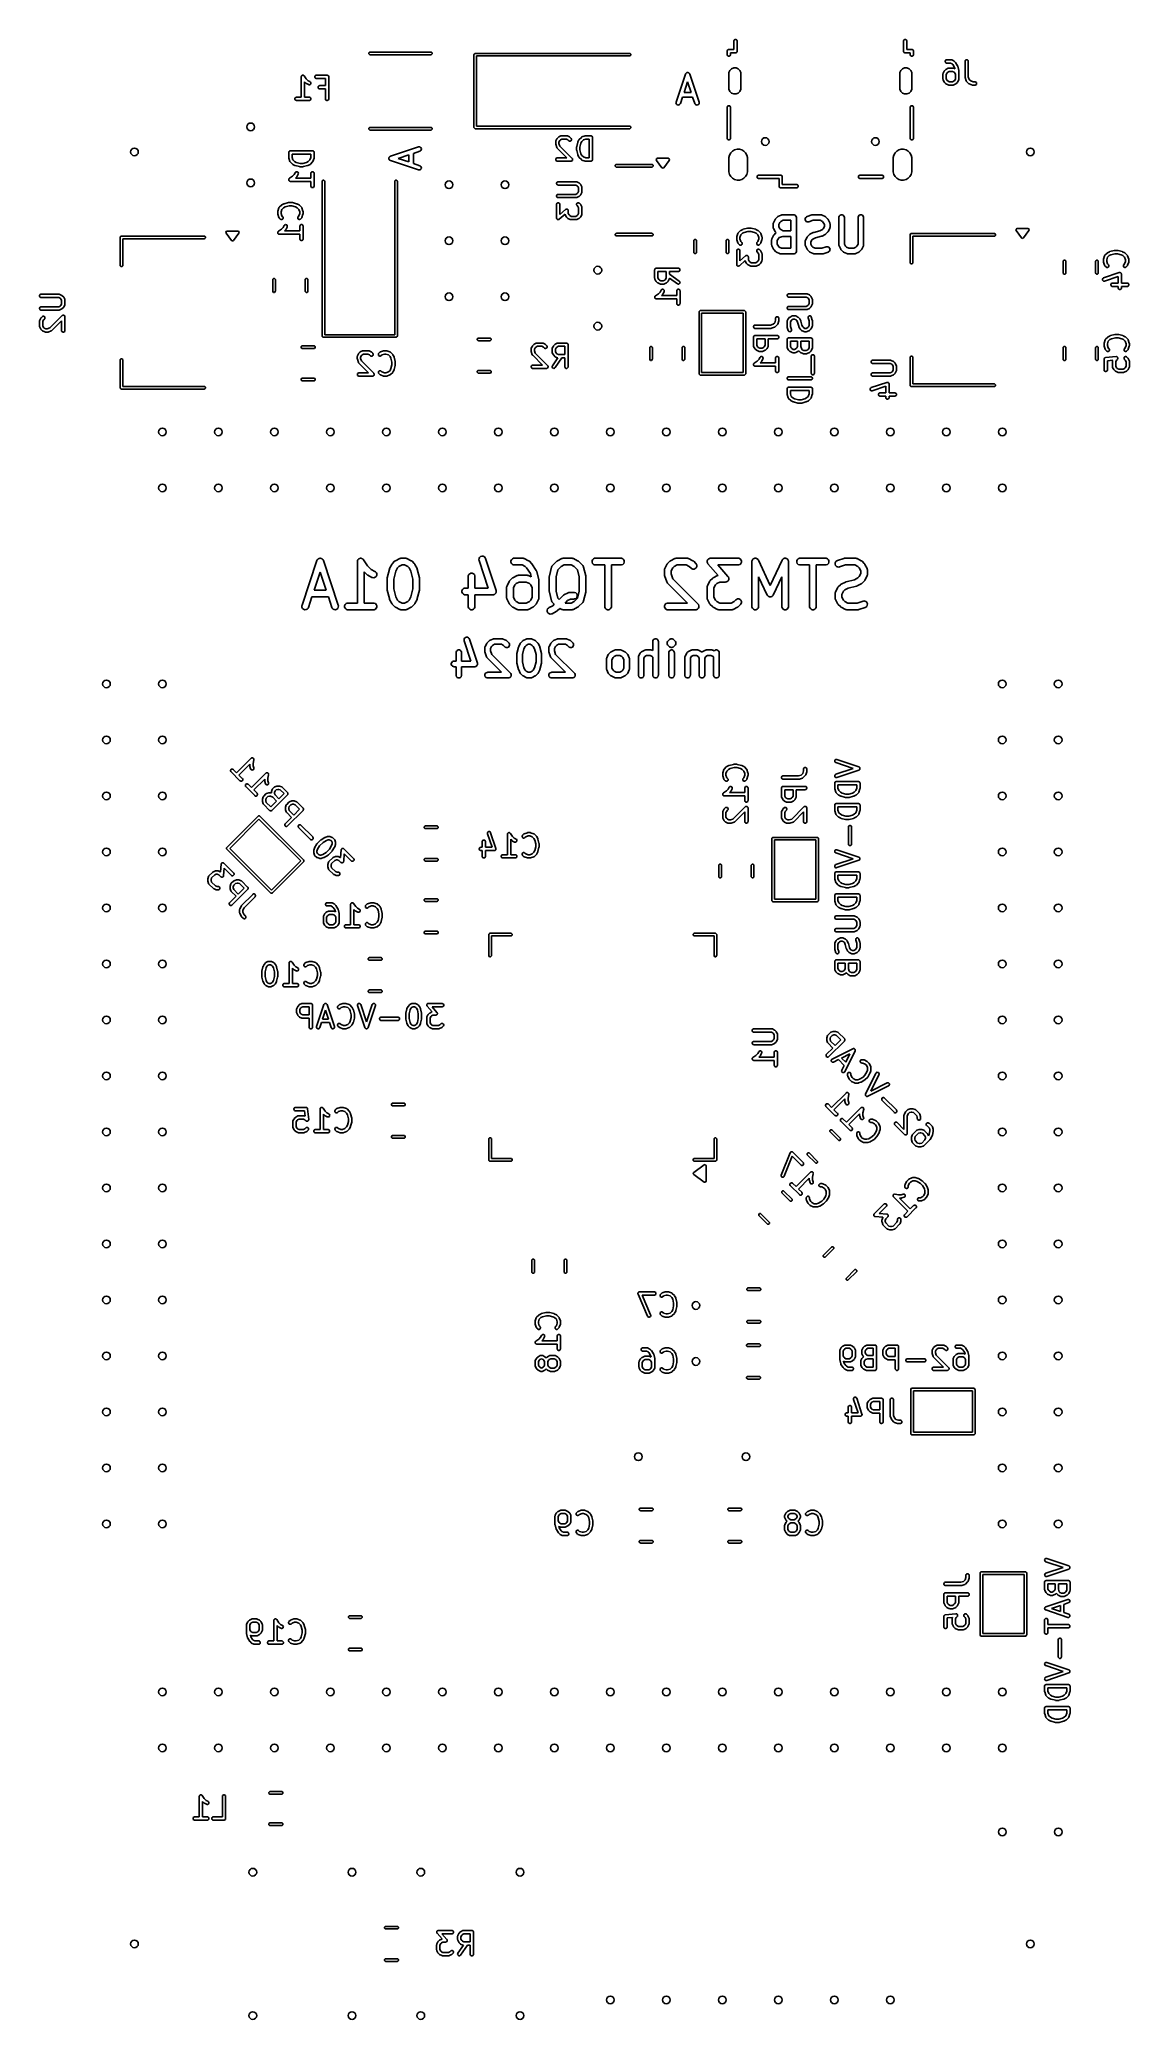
# Model space of a CAD drawing. Extents: x 0.03 to 1.98, y 0.07 to 3.6.
import ezdxf

# ---------------------------------------------------------------- set-up
doc = ezdxf.new("R2010")
doc.units = 0
doc.header["$MEASUREMENT"] = 0
doc.layers.add('BLACK', color=7, linetype='CONTINUOUS')

msp = doc.modelspace()

# ---------------------------------------------------------------- linework, layer by layer
at = {"layer": 'BLACK', "linetype": 'CONTINUOUS'}
for p, q in [((0.6184, 3.5769), (0.6197, 3.5782)), ((0.6184, 3.5751), (0.6184, 3.5769)), ((0.6197, 3.5738), (0.6184, 3.5751)), ((0.6197, 3.5782), (0.6206, 3.5783)), ((0.6206, 3.5736), (0.6197, 3.5738)), ((0.6206, 3.5783), (0.7298, 3.5783)), ((0.7298, 3.5736), (0.6206, 3.5736)), ((0.7298, 3.5783), (0.7307, 3.5782)), ((0.7307, 3.5738), (0.7298, 3.5736)), ((0.7307, 3.5782), (0.732, 3.5769)), ((0.732, 3.5751), (0.7307, 3.5738)), ((0.732, 3.5769), (0.732, 3.5751)), ((0.8063, 3.5736), (0.8065, 3.5745)), ((0.8063, 3.4437), (0.8063, 3.5736)), ((0.8065, 3.5745), (0.8078, 3.5758)), ((0.8078, 3.5758), (0.8087, 3.576)), ((0.8087, 3.576), (1.0846, 3.576)), ((1.0846, 3.5713), (0.811, 3.5713)), ((0.811, 3.5713), (0.811, 3.4461)), ((1.0846, 3.576), (1.0855, 3.5758)), ((1.0855, 3.5714), (1.0846, 3.5713)), ((1.0855, 3.5758), (1.0868, 3.5745)), ((1.0868, 3.5727), (1.0855, 3.5714)), ((1.0868, 3.5745), (1.0868, 3.5727)), ((1.2587, 3.5805), (1.2592, 3.5816)), ((1.2587, 3.5799), (1.2587, 3.5805)), ((1.2587, 3.574), (1.2587, 3.5799)), ((1.2587, 3.5734), (1.2587, 3.574)), ((1.2592, 3.5724), (1.2587, 3.5734)), ((1.2592, 3.5816), (1.26, 3.5824)), ((1.26, 3.5716), (1.2592, 3.5724)), ((1.26, 3.5824), (1.261, 3.5828)), ((1.261, 3.5711), (1.26, 3.5716)), ((1.261, 3.5828), (1.2616, 3.5829)), ((1.2622, 3.5711), (1.261, 3.5711)), ((1.2616, 3.5829), (1.2705, 3.5829)), ((1.2633, 3.5716), (1.2622, 3.5711)), ((1.2641, 3.5724), (1.2633, 3.5716)), ((1.2645, 3.5734), (1.2641, 3.5724)), ((1.2646, 3.574), (1.2645, 3.5734)), ((1.2734, 3.577), (1.2646, 3.577)), ((1.2646, 3.577), (1.2646, 3.574)), ((1.2705, 3.5982), (1.271, 3.5993)), ((1.2705, 3.5976), (1.2705, 3.5982)), ((1.2705, 3.5829), (1.2705, 3.5976)), ((1.271, 3.5993), (1.2718, 3.6001)), ((1.2718, 3.6001), (1.2728, 3.6005)), ((1.2728, 3.6005), (1.274, 3.6005)), ((1.274, 3.577), (1.2734, 3.577)), ((1.274, 3.6005), (1.2751, 3.6001)), ((1.2751, 3.5775), (1.274, 3.577)), ((1.2751, 3.6001), (1.2759, 3.5993)), ((1.2759, 3.5783), (1.2751, 3.5775)), ((1.2759, 3.5993), (1.2763, 3.5982)), ((1.2763, 3.5793), (1.2759, 3.5783)), ((1.2763, 3.5982), (1.2764, 3.5976)), ((1.2764, 3.5799), (1.2763, 3.5793)), ((1.2764, 3.5976), (1.2764, 3.5799)), ((1.5736, 3.5976), (1.5737, 3.5982)), ((1.5736, 3.5799), (1.5736, 3.5976)), ((1.5737, 3.5793), (1.5736, 3.5799)), ((1.5737, 3.5982), (1.5741, 3.5993)), ((1.5741, 3.5783), (1.5737, 3.5793)), ((1.5741, 3.5993), (1.5749, 3.6001)), ((1.5749, 3.5775), (1.5741, 3.5783)), ((1.5749, 3.6001), (1.576, 3.6005)), ((1.576, 3.577), (1.5749, 3.5775)), ((1.576, 3.6005), (1.5772, 3.6005)), ((1.5766, 3.577), (1.576, 3.577)), ((1.5854, 3.577), (1.5766, 3.577)), ((1.5772, 3.6005), (1.5782, 3.6001)), ((1.5782, 3.6001), (1.579, 3.5993)), ((1.579, 3.5993), (1.5795, 3.5982)), ((1.5795, 3.5982), (1.5795, 3.5976)), ((1.5795, 3.5976), (1.5795, 3.5829)), ((1.5795, 3.5829), (1.5884, 3.5829)), ((1.5854, 3.574), (1.5854, 3.577)), ((1.5855, 3.5734), (1.5854, 3.574)), ((1.5859, 3.5724), (1.5855, 3.5734)), ((1.5867, 3.5716), (1.5859, 3.5724)), ((1.5878, 3.5711), (1.5867, 3.5716)), ((1.589, 3.5711), (1.5878, 3.5711)), ((1.5884, 3.5829), (1.589, 3.5828)), ((1.589, 3.5828), (1.59, 3.5824)), ((1.59, 3.5716), (1.589, 3.5711)), ((1.59, 3.5824), (1.5908, 3.5816)), ((1.5908, 3.5724), (1.59, 3.5716)), ((1.5908, 3.5816), (1.5913, 3.5805)), ((1.5913, 3.5734), (1.5908, 3.5724)), ((1.5913, 3.5805), (1.5913, 3.5799)), ((1.5913, 3.5799), (1.5913, 3.574)), ((1.5913, 3.574), (1.5913, 3.5734)), ((0.4981, 3.5352), (0.4983, 3.5354)), ((0.4983, 3.5354), (0.4984, 3.5357)), ((0.4984, 3.5357), (0.4986, 3.5359)), ((0.4986, 3.5359), (0.4988, 3.5362)), ((0.4988, 3.5362), (0.499, 3.5363)), ((0.499, 3.5363), (0.4992, 3.5365)), ((0.4992, 3.5365), (0.4995, 3.5366)), ((0.4995, 3.5366), (0.4997, 3.5368)), ((0.4997, 3.5368), (0.5, 3.5368)), ((0.5, 3.5368), (0.5003, 3.537)), ((0.5003, 3.537), (0.5006, 3.537)), ((0.5006, 3.537), (0.5008, 3.537)), ((0.5008, 3.537), (0.5011, 3.537)), ((0.5011, 3.537), (0.5014, 3.537)), ((0.5014, 3.537), (0.5017, 3.5368)), ((0.5017, 3.5368), (0.502, 3.5368)), ((0.502, 3.5368), (0.5022, 3.5366)), ((0.5022, 3.5366), (0.5025, 3.5365)), ((0.5025, 3.5365), (0.5027, 3.5363)), ((0.5027, 3.5363), (0.5029, 3.5361)), ((0.5029, 3.5361), (0.5033, 3.5357)), ((0.5033, 3.5357), (0.5033, 3.5357)), ((0.5033, 3.5357), (0.5033, 3.5357)), ((0.5033, 3.5357), (0.5033, 3.5357)), ((0.5033, 3.5357), (0.5069, 3.5303)), ((0.5223, 3.5346), (0.5228, 3.5357)), ((0.5228, 3.5357), (0.5236, 3.5365)), ((0.5236, 3.5365), (0.5246, 3.537)), ((0.5246, 3.537), (0.5252, 3.537)), ((0.5252, 3.537), (0.544, 3.537)), ((0.544, 3.537), (0.5445, 3.537)), ((0.5445, 3.537), (0.5456, 3.5365)), ((0.5456, 3.5365), (0.5464, 3.5357)), ((0.5464, 3.5357), (0.5469, 3.5346)), ((1.1674, 3.4889), (1.1841, 3.5389)), ((1.1841, 3.5389), (1.1844, 3.5396)), ((1.1844, 3.5396), (1.1846, 3.5398)), ((1.1846, 3.5398), (1.1847, 3.5401)), ((1.1847, 3.5401), (1.1851, 3.5404)), ((1.1851, 3.5404), (1.1854, 3.5408)), ((1.1854, 3.5408), (1.1857, 3.5409)), ((1.1857, 3.5409), (1.1859, 3.5411)), ((1.1859, 3.5411), (1.1864, 3.5413)), ((1.1864, 3.5413), (1.1868, 3.5415)), ((1.1868, 3.5415), (1.1871, 3.5415)), ((1.1871, 3.5415), (1.1874, 3.5416)), ((1.1874, 3.5416), (1.1879, 3.5416)), ((1.1879, 3.5416), (1.1884, 3.5416)), ((1.1884, 3.5416), (1.1886, 3.5415)), ((1.1886, 3.5415), (1.1889, 3.5415)), ((1.1889, 3.5415), (1.1894, 3.5413)), ((1.1894, 3.5413), (1.1899, 3.5411)), ((1.1899, 3.5411), (1.1901, 3.5409)), ((1.1901, 3.5409), (1.1903, 3.5408)), ((1.1903, 3.5408), (1.1907, 3.5404)), ((1.1907, 3.5404), (1.191, 3.5401)), ((1.191, 3.5401), (1.1912, 3.5398)), ((1.1912, 3.5398), (1.1914, 3.5396)), ((1.1914, 3.5396), (1.1917, 3.5389)), ((1.1917, 3.5389), (1.2083, 3.4889)), ((1.2616, 3.5396), (1.2618, 3.5417)), ((1.2616, 3.514), (1.2616, 3.5396)), ((1.2618, 3.5417), (1.2634, 3.5456)), ((1.2634, 3.5456), (1.2664, 3.5486)), ((1.2664, 3.5486), (1.2703, 3.5502)), ((1.2703, 3.5502), (1.2746, 3.5502)), ((1.2746, 3.5502), (1.2785, 3.5486)), ((1.2785, 3.5486), (1.2814, 3.5456)), ((1.2814, 3.5456), (1.2831, 3.5417)), ((1.2831, 3.5417), (1.2833, 3.5396)), ((1.2833, 3.5396), (1.2833, 3.514)), ((1.5667, 3.5396), (1.5669, 3.5417)), ((1.5667, 3.514), (1.5667, 3.5396)), ((1.5669, 3.5417), (1.5686, 3.5456)), ((1.5686, 3.5456), (1.5715, 3.5486)), ((1.5715, 3.5486), (1.5754, 3.5502)), ((1.5754, 3.5502), (1.5797, 3.5502)), ((1.5797, 3.5502), (1.5836, 3.5486)), ((1.5836, 3.5486), (1.5866, 3.5456)), ((1.5866, 3.5456), (1.5882, 3.5417)), ((1.5882, 3.5417), (1.5884, 3.5396)), ((1.5884, 3.5396), (1.5884, 3.514)), ((1.644, 3.5391), (1.6441, 3.5397)), ((1.644, 3.5298), (1.644, 3.5391)), ((1.6441, 3.5399), (1.6443, 3.5404)), ((1.6441, 3.5398), (1.6441, 3.5399)), ((1.6441, 3.5397), (1.6441, 3.5398)), ((1.6443, 3.5404), (1.6462, 3.5442)), ((1.6462, 3.5442), (1.6464, 3.5444)), ((1.6464, 3.5445), (1.6465, 3.5446)), ((1.6464, 3.5444), (1.6464, 3.5445)), ((1.6465, 3.5446), (1.6465, 3.5447)), ((1.6465, 3.5447), (1.6466, 3.5447)), ((1.6466, 3.5447), (1.6468, 3.545)), ((1.6468, 3.545), (1.6486, 3.5468)), ((1.6478, 3.5622), (1.6483, 3.5633)), ((1.6478, 3.561), (1.6478, 3.5622)), ((1.6483, 3.56), (1.6478, 3.561)), ((1.6483, 3.5633), (1.6491, 3.5641)), ((1.6491, 3.5592), (1.6483, 3.56)), ((1.6486, 3.5468), (1.6489, 3.547)), ((1.6489, 3.547), (1.6489, 3.5471)), ((1.6489, 3.5471), (1.649, 3.5471)), ((1.649, 3.5471), (1.6491, 3.5472)), ((1.6491, 3.5641), (1.6502, 3.5645)), ((1.6502, 3.5587), (1.6491, 3.5592)), ((1.6491, 3.5472), (1.6492, 3.5472)), ((1.6492, 3.5472), (1.6494, 3.5474)), ((1.6494, 3.5474), (1.6532, 3.5493)), ((1.6513, 3.5411), (1.6499, 3.5384)), ((1.6499, 3.5384), (1.6499, 3.5304)), ((1.6502, 3.5645), (1.6507, 3.5646)), ((1.6507, 3.5587), (1.6502, 3.5587)), ((1.6507, 3.5646), (1.6582, 3.5646)), ((1.6575, 3.5587), (1.6507, 3.5587)), ((1.6525, 3.5423), (1.6513, 3.5411)), ((1.6552, 3.5437), (1.6525, 3.5423)), ((1.6532, 3.5493), (1.6537, 3.5495)), ((1.6537, 3.5495), (1.6538, 3.5495)), ((1.6538, 3.5495), (1.6539, 3.5495)), ((1.6539, 3.5495), (1.6545, 3.5496)), ((1.6545, 3.5496), (1.662, 3.5496)), ((1.6613, 3.5437), (1.6552, 3.5437)), ((1.6602, 3.5573), (1.6575, 3.5587)), ((1.6582, 3.5646), (1.6588, 3.5645)), ((1.6588, 3.5645), (1.6589, 3.5645)), ((1.6589, 3.5645), (1.659, 3.5645)), ((1.659, 3.5645), (1.6596, 3.5643)), ((1.6596, 3.5643), (1.6633, 3.5624)), ((1.6616, 3.556), (1.6602, 3.5573)), ((1.664, 3.5423), (1.6613, 3.5437)), ((1.6649, 3.551), (1.6616, 3.556)), ((1.662, 3.5496), (1.6626, 3.5495)), ((1.6626, 3.5495), (1.6627, 3.5495)), ((1.6627, 3.5495), (1.6628, 3.5495)), ((1.6628, 3.5495), (1.6633, 3.5493)), ((1.6633, 3.5624), (1.6635, 3.5622)), ((1.6633, 3.5493), (1.6656, 3.5481)), ((1.6635, 3.5622), (1.6636, 3.5622)), ((1.6636, 3.5622), (1.6637, 3.5621)), ((1.6637, 3.5621), (1.6638, 3.5621)), ((1.6638, 3.5621), (1.6638, 3.562)), ((1.6638, 3.562), (1.6641, 3.5618)), ((1.6652, 3.5411), (1.664, 3.5423)), ((1.6641, 3.5618), (1.6659, 3.56)), ((1.6656, 3.5481), (1.6649, 3.551)), ((1.6665, 3.5384), (1.6652, 3.5411)), ((1.6659, 3.56), (1.6659, 3.56)), ((1.6659, 3.56), (1.6659, 3.56)), ((1.6659, 3.56), (1.6661, 3.5597)), ((1.6661, 3.5597), (1.6663, 3.5595)), ((1.6663, 3.5595), (1.6663, 3.5595)), ((1.6663, 3.5595), (1.6663, 3.5595)), ((1.6663, 3.5595), (1.6701, 3.5539)), ((1.6665, 3.5304), (1.6665, 3.5384)), ((1.6701, 3.5539), (1.6702, 3.5536)), ((1.6702, 3.5536), (1.6703, 3.5535)), ((1.6703, 3.5535), (1.6703, 3.5534)), ((1.6703, 3.5534), (1.6703, 3.5534)), ((1.6703, 3.5534), (1.6703, 3.5533)), ((1.6703, 3.5533), (1.6705, 3.553)), ((1.6705, 3.553), (1.6723, 3.5455)), ((1.6723, 3.5455), (1.6724, 3.5454)), ((1.6724, 3.5454), (1.6724, 3.5453)), ((1.6724, 3.5453), (1.6724, 3.5451)), ((1.6724, 3.5451), (1.6724, 3.5449)), ((1.6724, 3.5449), (1.6724, 3.5448)), ((1.6724, 3.5448), (1.6724, 3.5447)), ((1.6724, 3.5447), (1.6724, 3.5298)), ((1.6834, 3.5616), (1.6835, 3.5622)), ((1.6834, 3.5335), (1.6834, 3.5616)), ((1.6835, 3.5622), (1.6839, 3.5633)), ((1.6839, 3.5633), (1.6847, 3.5641)), ((1.6847, 3.5641), (1.6858, 3.5645)), ((1.6858, 3.5645), (1.6869, 3.5645)), ((1.6869, 3.5645), (1.688, 3.5641)), ((1.688, 3.5641), (1.6888, 3.5633)), ((1.6888, 3.5633), (1.6892, 3.5622)), ((1.6892, 3.5622), (1.6893, 3.5616)), ((1.6893, 3.5616), (1.6893, 3.534)), ((0.4979, 3.5346), (0.4981, 3.5349)), ((0.4979, 3.5341), (0.4979, 3.5346)), ((0.4979, 3.4976), (0.4979, 3.5341)), ((0.4979, 3.5341), (0.4979, 3.5341)), ((0.4979, 3.5341), (0.4979, 3.5341)), ((0.4979, 3.5341), (0.4979, 3.5341)), ((0.4981, 3.5349), (0.4981, 3.5352)), ((0.5063, 3.5226), (0.5038, 3.5251)), ((0.5038, 3.5251), (0.5038, 3.4976)), ((0.5065, 3.5224), (0.5063, 3.5226)), ((0.5066, 3.5223), (0.5065, 3.5224)), ((0.5065, 3.5224), (0.5065, 3.5224)), ((0.5067, 3.5222), (0.5066, 3.5223)), ((0.5068, 3.5222), (0.5067, 3.5222)), ((0.507, 3.522), (0.5068, 3.5222)), ((0.5069, 3.5303), (0.5101, 3.5271)), ((0.5108, 3.5202), (0.507, 3.522)), ((0.5101, 3.5271), (0.5134, 3.5255)), ((0.5113, 3.52), (0.5108, 3.5202)), ((0.5125, 3.5199), (0.5113, 3.52)), ((0.5136, 3.5202), (0.5125, 3.5199)), ((0.5134, 3.5255), (0.5139, 3.5251)), ((0.5144, 3.521), (0.5136, 3.5202)), ((0.5139, 3.5251), (0.5147, 3.5243)), ((0.5149, 3.522), (0.5144, 3.521)), ((0.5147, 3.5243), (0.515, 3.5232)), ((0.515, 3.5232), (0.5149, 3.522)), ((0.5223, 3.5335), (0.5223, 3.5346)), ((0.5228, 3.5324), (0.5223, 3.5335)), ((0.5236, 3.5316), (0.5228, 3.5324)), ((0.5246, 3.5312), (0.5236, 3.5316)), ((0.5252, 3.5311), (0.5246, 3.5312)), ((0.541, 3.5311), (0.5252, 3.5311)), ((0.5279, 3.5159), (0.5284, 3.517)), ((0.5279, 3.5147), (0.5279, 3.5159)), ((0.5284, 3.5137), (0.5279, 3.5147)), ((0.5284, 3.517), (0.5292, 3.5178)), ((0.5292, 3.5129), (0.5284, 3.5137)), ((0.5292, 3.5178), (0.5303, 3.5182)), ((0.5303, 3.5124), (0.5292, 3.5129)), ((0.5303, 3.5182), (0.5308, 3.5183)), ((0.5308, 3.5124), (0.5303, 3.5124)), ((0.5308, 3.5183), (0.541, 3.5183)), ((0.541, 3.5124), (0.5308, 3.5124)), ((0.541, 3.5183), (0.541, 3.5311)), ((0.541, 3.4947), (0.541, 3.5124)), ((0.5469, 3.5346), (0.5469, 3.5341)), ((0.5469, 3.5341), (0.5469, 3.4947)), ((1.1879, 3.525), (1.1815, 3.5059)), ((1.1815, 3.5059), (1.1942, 3.5059)), ((1.1942, 3.5059), (1.1879, 3.525)), ((1.2618, 3.5119), (1.2616, 3.514)), ((1.2634, 3.508), (1.2618, 3.5119)), ((1.2664, 3.505), (1.2634, 3.508)), ((1.2703, 3.5034), (1.2664, 3.505)), ((1.2746, 3.5034), (1.2703, 3.5034)), ((1.2785, 3.505), (1.2746, 3.5034)), ((1.2814, 3.508), (1.2785, 3.505)), ((1.2831, 3.5119), (1.2814, 3.508)), ((1.2833, 3.514), (1.2831, 3.5119)), ((1.5669, 3.5119), (1.5667, 3.514)), ((1.5686, 3.508), (1.5669, 3.5119)), ((1.5715, 3.505), (1.5686, 3.508)), ((1.5754, 3.5034), (1.5715, 3.505)), ((1.5797, 3.5034), (1.5754, 3.5034)), ((1.5836, 3.505), (1.5797, 3.5034)), ((1.5866, 3.508), (1.5836, 3.505)), ((1.5882, 3.5119), (1.5866, 3.508)), ((1.5884, 3.514), (1.5882, 3.5119)), ((1.6441, 3.5292), (1.644, 3.5298)), ((1.6441, 3.5291), (1.6441, 3.5292)), ((1.6441, 3.529), (1.6441, 3.5291)), ((1.6443, 3.5284), (1.6441, 3.529)), ((1.6462, 3.5247), (1.6443, 3.5284)), ((1.6464, 3.5244), (1.6462, 3.5247)), ((1.6465, 3.5243), (1.6464, 3.5244)), ((1.6464, 3.5244), (1.6464, 3.5244)), ((1.6465, 3.5242), (1.6465, 3.5243)), ((1.6466, 3.5241), (1.6465, 3.5242)), ((1.6468, 3.5239), (1.6466, 3.5241)), ((1.6486, 3.522), (1.6468, 3.5239)), ((1.6489, 3.5219), (1.6486, 3.522)), ((1.6489, 3.5218), (1.6489, 3.5219)), ((1.649, 3.5217), (1.6489, 3.5218)), ((1.6491, 3.5217), (1.649, 3.5217)), ((1.6492, 3.5216), (1.6491, 3.5217)), ((1.6494, 3.5215), (1.6492, 3.5216)), ((1.6532, 3.5196), (1.6494, 3.5215)), ((1.6499, 3.5304), (1.6513, 3.5277)), ((1.6513, 3.5277), (1.6525, 3.5266)), ((1.6525, 3.5266), (1.6552, 3.5252)), ((1.6537, 3.5194), (1.6532, 3.5196)), ((1.6538, 3.5194), (1.6537, 3.5194)), ((1.6539, 3.5194), (1.6538, 3.5194)), ((1.6545, 3.5193), (1.6539, 3.5194)), ((1.662, 3.5193), (1.6545, 3.5193)), ((1.6552, 3.5252), (1.6613, 3.5252)), ((1.6613, 3.5252), (1.664, 3.5266)), ((1.6626, 3.5194), (1.662, 3.5193)), ((1.6627, 3.5194), (1.6626, 3.5194)), ((1.6628, 3.5194), (1.6627, 3.5194)), ((1.6633, 3.5196), (1.6628, 3.5194)), ((1.667, 3.5215), (1.6633, 3.5196)), ((1.664, 3.5266), (1.6652, 3.5277)), ((1.6652, 3.5277), (1.6665, 3.5304)), ((1.6673, 3.5216), (1.667, 3.5215)), ((1.6674, 3.5217), (1.6673, 3.5216)), ((1.6675, 3.5217), (1.6674, 3.5217)), ((1.6676, 3.5219), (1.6675, 3.5218)), ((1.6675, 3.5218), (1.6675, 3.5217)), ((1.6678, 3.522), (1.6676, 3.5219)), ((1.6697, 3.5239), (1.6678, 3.522)), ((1.6699, 3.5241), (1.6697, 3.5239)), ((1.67, 3.5243), (1.6699, 3.5242)), ((1.6699, 3.5242), (1.6699, 3.5241)), ((1.6701, 3.5244), (1.67, 3.5243)), ((1.6702, 3.5247), (1.6701, 3.5244)), ((1.6701, 3.5244), (1.6701, 3.5244)), ((1.6721, 3.5284), (1.6702, 3.5247)), ((1.6723, 3.529), (1.6721, 3.5284)), ((1.6724, 3.5292), (1.6723, 3.5291)), ((1.6723, 3.5291), (1.6723, 3.529)), ((1.6724, 3.5298), (1.6724, 3.5292)), ((1.6834, 3.5332), (1.6834, 3.5335)), ((1.6834, 3.5331), (1.6834, 3.5332)), ((1.6834, 3.533), (1.6834, 3.5331)), ((1.6835, 3.5329), (1.6834, 3.533)), ((1.6836, 3.5326), (1.6835, 3.5329)), ((1.6835, 3.5329), (1.6835, 3.5329)), ((1.6854, 3.5269), (1.6836, 3.5326)), ((1.6857, 3.5264), (1.6854, 3.5269)), ((1.6857, 3.5263), (1.6857, 3.5264)), ((1.6858, 3.5262), (1.6857, 3.5263)), ((1.6861, 3.5258), (1.6858, 3.5262)), ((1.6899, 3.522), (1.6861, 3.5258)), ((1.6893, 3.534), (1.6908, 3.5295)), ((1.6903, 3.5217), (1.6899, 3.522)), ((1.6904, 3.5216), (1.6903, 3.5217)), ((1.6905, 3.5216), (1.6904, 3.5216)), ((1.691, 3.5213), (1.6905, 3.5216)), ((1.6908, 3.5295), (1.6936, 3.5267)), ((1.6967, 3.5194), (1.691, 3.5213)), ((1.6936, 3.5267), (1.6981, 3.5252)), ((1.697, 3.5194), (1.6967, 3.5194)), ((1.6971, 3.5193), (1.697, 3.5194)), ((1.697, 3.5194), (1.697, 3.5194)), ((1.6972, 3.5193), (1.6971, 3.5193)), ((1.6973, 3.5193), (1.6972, 3.5193)), ((1.6976, 3.5193), (1.6973, 3.5193)), ((1.7013, 3.5193), (1.6976, 3.5193)), ((1.6981, 3.5252), (1.7013, 3.5252)), ((1.7013, 3.5252), (1.7019, 3.5251)), ((1.7019, 3.5194), (1.7013, 3.5193)), ((1.7019, 3.5251), (1.703, 3.5247)), ((1.703, 3.5198), (1.7019, 3.5194)), ((1.703, 3.5247), (1.7038, 3.5239)), ((1.7038, 3.5206), (1.703, 3.5198)), ((1.7038, 3.5239), (1.7042, 3.5228)), ((1.7042, 3.5217), (1.7038, 3.5206)), ((1.7042, 3.5228), (1.7042, 3.5217)), ((0.4867, 3.4953), (0.4871, 3.4963)), ((0.4867, 3.4941), (0.4867, 3.4953)), ((0.4871, 3.4931), (0.4867, 3.4941)), ((0.4871, 3.4963), (0.488, 3.4971)), ((0.488, 3.4922), (0.4871, 3.4931)), ((0.488, 3.4971), (0.489, 3.4976)), ((0.489, 3.4918), (0.488, 3.4922)), ((0.489, 3.4976), (0.4896, 3.4976)), ((0.4896, 3.4917), (0.489, 3.4918)), ((0.4896, 3.4976), (0.4979, 3.4976)), ((0.5121, 3.4917), (0.4896, 3.4917)), ((0.5038, 3.4976), (0.5121, 3.4976)), ((0.5121, 3.4976), (0.5127, 3.4976)), ((0.5127, 3.4918), (0.5121, 3.4917)), ((0.5127, 3.4976), (0.5137, 3.4971)), ((0.5137, 3.4922), (0.5127, 3.4918)), ((0.5137, 3.4971), (0.5145, 3.4963)), ((0.5145, 3.4931), (0.5137, 3.4922)), ((0.5145, 3.4963), (0.515, 3.4953)), ((0.515, 3.4941), (0.5145, 3.4931)), ((0.515, 3.4953), (0.515, 3.4941)), ((0.5411, 3.4941), (0.541, 3.4947)), ((0.5415, 3.4931), (0.5411, 3.4941)), ((0.5423, 3.4922), (0.5415, 3.4931)), ((0.5434, 3.4918), (0.5423, 3.4922)), ((0.5445, 3.4918), (0.5434, 3.4918)), ((0.5456, 3.4922), (0.5445, 3.4918)), ((0.5464, 3.4931), (0.5456, 3.4922)), ((0.5469, 3.4941), (0.5464, 3.4931)), ((0.5469, 3.4947), (0.5469, 3.4941)), ((1.1672, 3.4881), (1.1674, 3.4889)), ((1.1674, 3.4866), (1.1672, 3.4881)), ((1.168, 3.4852), (1.1674, 3.4866)), ((1.1692, 3.4842), (1.168, 3.4852)), ((1.1707, 3.4837), (1.1692, 3.4842)), ((1.1723, 3.4838), (1.1707, 3.4837)), ((1.1737, 3.4845), (1.1723, 3.4838)), ((1.1747, 3.4857), (1.1737, 3.4845)), ((1.175, 3.4864), (1.1747, 3.4857)), ((1.1789, 3.4979), (1.175, 3.4864)), ((1.1969, 3.4979), (1.1789, 3.4979)), ((1.2007, 3.4864), (1.1969, 3.4979)), ((1.2011, 3.4857), (1.2007, 3.4864)), ((1.2021, 3.4845), (1.2011, 3.4857)), ((1.2035, 3.4838), (1.2021, 3.4845)), ((1.205, 3.4837), (1.2035, 3.4838)), ((1.2065, 3.4842), (1.205, 3.4837)), ((1.2077, 3.4852), (1.2065, 3.4842)), ((1.2084, 3.4866), (1.2077, 3.4852)), ((1.2083, 3.4889), (1.2085, 3.4881)), ((1.2085, 3.4881), (1.2084, 3.4866)), ((1.2587, 3.4801), (1.2592, 3.4812)), ((1.2587, 3.4795), (1.2587, 3.4801)), ((1.2587, 3.4244), (1.2587, 3.4795)), ((1.2592, 3.4812), (1.26, 3.482)), ((1.26, 3.482), (1.261, 3.4824)), ((1.261, 3.4824), (1.2622, 3.4824)), ((1.2622, 3.4824), (1.2633, 3.482)), ((1.2633, 3.482), (1.2641, 3.4812)), ((1.2641, 3.4812), (1.2645, 3.4801)), ((1.2645, 3.4801), (1.2646, 3.4795)), ((1.2646, 3.4795), (1.2646, 3.4244)), ((1.5854, 3.4795), (1.5855, 3.4801)), ((1.5854, 3.4244), (1.5854, 3.4795)), ((1.5855, 3.4801), (1.5859, 3.4812)), ((1.5859, 3.4812), (1.5867, 3.482)), ((1.5867, 3.482), (1.5878, 3.4824)), ((1.5878, 3.4824), (1.589, 3.4824)), ((1.589, 3.4824), (1.59, 3.482)), ((1.59, 3.482), (1.5908, 3.4812)), ((1.5908, 3.4812), (1.5913, 3.4801)), ((1.5913, 3.4801), (1.5913, 3.4795)), ((1.5913, 3.4795), (1.5913, 3.4244)), ((0.6184, 3.4422), (0.6197, 3.4435)), ((0.6184, 3.4404), (0.6184, 3.4422)), ((0.6197, 3.4392), (0.6184, 3.4404)), ((0.6197, 3.4435), (0.6206, 3.4437)), ((0.6206, 3.439), (0.6197, 3.4392)), ((0.6206, 3.4437), (0.7298, 3.4437)), ((0.7298, 3.439), (0.6206, 3.439)), ((0.7298, 3.4437), (0.7307, 3.4435)), ((0.7307, 3.4392), (0.7298, 3.439)), ((0.7307, 3.4435), (0.732, 3.4422)), ((0.732, 3.4404), (0.7307, 3.4392)), ((0.732, 3.4422), (0.732, 3.4404)), ((0.8065, 3.4428), (0.8063, 3.4437)), ((0.8078, 3.4415), (0.8065, 3.4428)), ((0.8087, 3.4413), (0.8078, 3.4415)), ((1.0846, 3.4413), (0.8087, 3.4413)), ((0.811, 3.4461), (1.0846, 3.4461)), ((1.0846, 3.4461), (1.0855, 3.4459)), ((1.0855, 3.4415), (1.0846, 3.4413)), ((1.0855, 3.4459), (1.0868, 3.4446)), ((1.0868, 3.4428), (1.0855, 3.4415)), ((1.0868, 3.4446), (1.0868, 3.4428)), ((0.4756, 3.3996), (0.4761, 3.4007)), ((0.4756, 3.3991), (0.4756, 3.3996)), ((0.4756, 3.3897), (0.4756, 3.3991)), ((0.4761, 3.4007), (0.4769, 3.4015)), ((0.4769, 3.4015), (0.478, 3.402)), ((0.478, 3.402), (0.4785, 3.402)), ((0.4785, 3.402), (0.5179, 3.402)), ((0.515, 3.3961), (0.4815, 3.3961)), ((0.4815, 3.3961), (0.4815, 3.3902)), ((0.515, 3.3902), (0.515, 3.3961)), ((0.5179, 3.402), (0.5185, 3.402)), ((0.5185, 3.402), (0.5195, 3.4015)), ((0.5195, 3.4015), (0.5204, 3.4007)), ((0.5204, 3.4007), (0.5208, 3.3996)), ((0.5208, 3.3996), (0.5209, 3.3991)), ((0.5209, 3.3991), (0.5209, 3.3897)), ((0.6572, 3.3921), (0.7072, 3.4088)), ((0.6902, 3.3947), (0.6711, 3.3883)), ((0.6902, 3.382), (0.6902, 3.3947)), ((0.7097, 3.4012), (0.6982, 3.3973)), ((0.6982, 3.3973), (0.6982, 3.3793)), ((0.7072, 3.4088), (0.708, 3.4089)), ((0.708, 3.4089), (0.7095, 3.4088)), ((0.7095, 3.4088), (0.7109, 3.4081)), ((0.7104, 3.4015), (0.7097, 3.4012)), ((0.7116, 3.4025), (0.7104, 3.4015)), ((0.7109, 3.4081), (0.7119, 3.407)), ((0.7123, 3.4039), (0.7116, 3.4025)), ((0.7119, 3.407), (0.7124, 3.4055)), ((0.7124, 3.4055), (0.7123, 3.4039)), ((0.9523, 3.4183), (0.9524, 3.4189)), ((0.9523, 3.4145), (0.9523, 3.4183)), ((0.9524, 3.4143), (0.9523, 3.4145)), ((0.9524, 3.4191), (0.9526, 3.4196)), ((0.9524, 3.419), (0.9524, 3.4191)), ((0.9524, 3.4189), (0.9524, 3.419)), ((0.9524, 3.4142), (0.9524, 3.4143)), ((0.9524, 3.4141), (0.9524, 3.4142)), ((0.9524, 3.414), (0.9524, 3.4141)), ((0.9524, 3.4139), (0.9524, 3.414)), ((0.9525, 3.4136), (0.9524, 3.4139)), ((0.9544, 3.408), (0.9525, 3.4136)), ((0.9526, 3.4196), (0.9545, 3.4234)), ((0.9546, 3.4075), (0.9544, 3.408)), ((0.9545, 3.4234), (0.9547, 3.4236)), ((0.9547, 3.4074), (0.9546, 3.4075)), ((0.9547, 3.4237), (0.9548, 3.4238)), ((0.9547, 3.4236), (0.9547, 3.4237)), ((0.9547, 3.4073), (0.9547, 3.4074)), ((0.9551, 3.4068), (0.9547, 3.4073)), ((0.9548, 3.4238), (0.9548, 3.4239)), ((0.9548, 3.4239), (0.9549, 3.4239)), ((0.9549, 3.4239), (0.9551, 3.4241)), ((0.9551, 3.4241), (0.9569, 3.426)), ((0.9725, 3.3894), (0.9551, 3.4068)), ((0.9569, 3.426), (0.9572, 3.4262)), ((0.9572, 3.4262), (0.9572, 3.4263)), ((0.9572, 3.4263), (0.9573, 3.4263)), ((0.9573, 3.4263), (0.9574, 3.4264)), ((0.9574, 3.4264), (0.9575, 3.4264)), ((0.9575, 3.4264), (0.9577, 3.4266)), ((0.9577, 3.4266), (0.9615, 3.4284)), ((0.9596, 3.4203), (0.9582, 3.4176)), ((0.9582, 3.4176), (0.9582, 3.415)), ((0.9582, 3.415), (0.9597, 3.4105)), ((0.9608, 3.4215), (0.9596, 3.4203)), ((0.9597, 3.4105), (0.9817, 3.3885)), ((0.9635, 3.4228), (0.9608, 3.4215)), ((0.9615, 3.4284), (0.962, 3.4286)), ((0.962, 3.4286), (0.9621, 3.4286)), ((0.9621, 3.4286), (0.9622, 3.4287)), ((0.9622, 3.4287), (0.9628, 3.4287)), ((0.9628, 3.4287), (0.9722, 3.4287)), ((0.9715, 3.4228), (0.9635, 3.4228)), ((0.9742, 3.4215), (0.9715, 3.4228)), ((0.9722, 3.4287), (0.9727, 3.4287)), ((0.9727, 3.4287), (0.9728, 3.4286)), ((0.9728, 3.4286), (0.9729, 3.4286)), ((0.9729, 3.4286), (0.9735, 3.4284)), ((0.9735, 3.4284), (0.9772, 3.4266)), ((0.9757, 3.42), (0.9742, 3.4215)), ((0.9761, 3.4196), (0.9757, 3.42)), ((0.9772, 3.4191), (0.9761, 3.4196)), ((0.9772, 3.4266), (0.9775, 3.4264)), ((0.9784, 3.4191), (0.9772, 3.4191)), ((0.9775, 3.4264), (0.9775, 3.4264)), ((0.9775, 3.4264), (0.9776, 3.4263)), ((0.9776, 3.4263), (0.9777, 3.4263)), ((0.9777, 3.4263), (0.9778, 3.4262)), ((0.9778, 3.4262), (0.978, 3.426)), ((0.978, 3.426), (0.9799, 3.4241)), ((0.9794, 3.4196), (0.9784, 3.4191)), ((0.9802, 3.4204), (0.9794, 3.4196)), ((0.9799, 3.4241), (0.9802, 3.4237)), ((0.9802, 3.4237), (0.9807, 3.4226)), ((0.9807, 3.4215), (0.9802, 3.4204)), ((0.9807, 3.4226), (0.9807, 3.4215)), ((0.9898, 3.4091), (0.9899, 3.4093)), ((0.9898, 3.409), (0.9898, 3.4091)), ((0.9898, 3.4089), (0.9898, 3.409)), ((0.9898, 3.4033), (0.9898, 3.4089)), ((0.9898, 3.4032), (0.9898, 3.4033)), ((0.9899, 3.4029), (0.9898, 3.4032)), ((0.9898, 3.4032), (0.9898, 3.4032)), ((0.9899, 3.4096), (0.9918, 3.4171)), ((0.9899, 3.4095), (0.9899, 3.4096)), ((0.9899, 3.4093), (0.9899, 3.4095)), ((0.9899, 3.4095), (0.9899, 3.4095)), ((0.9899, 3.4027), (0.9899, 3.4029)), ((0.9899, 3.4026), (0.9899, 3.4027)), ((0.9899, 3.4027), (0.9899, 3.4027)), ((0.9918, 3.3951), (0.9899, 3.4026)), ((0.9918, 3.4172), (0.9919, 3.4174)), ((0.9918, 3.4171), (0.9918, 3.4172)), ((0.9918, 3.4172), (0.9918, 3.4172)), ((0.9918, 3.395), (0.9918, 3.3951)), ((0.9919, 3.3948), (0.9918, 3.395)), ((0.9918, 3.395), (0.9918, 3.395)), ((0.9919, 3.4174), (0.992, 3.4177)), ((0.992, 3.3945), (0.9919, 3.3948)), ((0.992, 3.4177), (0.9939, 3.4215)), ((0.992, 3.4177), (0.992, 3.4177)), ((0.992, 3.4177), (0.992, 3.4177)), ((0.9939, 3.3907), (0.992, 3.3945)), ((0.992, 3.3945), (0.992, 3.3945)), ((0.992, 3.3945), (0.992, 3.3945)), ((0.9939, 3.4215), (0.994, 3.4217)), ((0.994, 3.4217), (0.9941, 3.4218)), ((0.9941, 3.4219), (0.9942, 3.422)), ((0.9941, 3.4218), (0.9941, 3.4219)), ((0.9942, 3.422), (0.9943, 3.422)), ((0.9943, 3.422), (0.9944, 3.4223)), ((0.9944, 3.4223), (0.9982, 3.426)), ((0.9974, 3.4154), (0.9957, 3.4086)), ((0.9957, 3.4086), (0.9957, 3.4037)), ((0.9957, 3.4037), (0.9974, 3.3968)), ((0.999, 3.4184), (0.9974, 3.4154)), ((0.9974, 3.3968), (0.999, 3.3938)), ((0.9982, 3.426), (0.9986, 3.4264)), ((0.9986, 3.4264), (0.9987, 3.4264)), ((0.9987, 3.4264), (0.9988, 3.4265)), ((0.9988, 3.4265), (0.9993, 3.4267)), ((1.0019, 3.4213), (0.999, 3.4184)), ((0.9993, 3.4267), (1.005, 3.4286)), ((1.0064, 3.4228), (1.0019, 3.4213)), ((1.005, 3.4286), (1.0053, 3.4287)), ((1.0053, 3.4287), (1.0053, 3.4287)), ((1.0053, 3.4287), (1.0054, 3.4287)), ((1.0054, 3.4287), (1.0055, 3.4287)), ((1.0055, 3.4287), (1.0056, 3.4287)), ((1.0056, 3.4287), (1.0059, 3.4287)), ((1.0059, 3.4287), (1.0153, 3.4287)), ((1.0123, 3.4228), (1.0064, 3.4228)), ((1.0123, 3.3894), (1.0123, 3.4228)), ((1.0153, 3.4287), (1.0159, 3.4287)), ((1.0159, 3.4287), (1.0169, 3.4282)), ((1.0169, 3.4282), (1.0177, 3.4274)), ((1.0177, 3.4274), (1.0182, 3.4264)), ((1.0182, 3.4264), (1.0182, 3.4258)), ((1.0182, 3.4258), (1.0182, 3.3864)), ((1.2587, 3.4238), (1.2587, 3.4244)), ((1.2592, 3.4228), (1.2587, 3.4238)), ((1.26, 3.422), (1.2592, 3.4228)), ((1.261, 3.4215), (1.26, 3.422)), ((1.2622, 3.4215), (1.261, 3.4215)), ((1.2618, 3.3902), (1.2629, 3.3944)), ((1.2633, 3.422), (1.2622, 3.4215)), ((1.2629, 3.3944), (1.2651, 3.3982)), ((1.2641, 3.4228), (1.2633, 3.422)), ((1.2645, 3.4238), (1.2641, 3.4228)), ((1.2646, 3.4244), (1.2645, 3.4238)), ((1.2651, 3.3982), (1.2682, 3.4013)), ((1.2682, 3.4013), (1.2719, 3.4035)), ((1.2719, 3.4035), (1.2762, 3.4046)), ((1.2762, 3.4046), (1.2805, 3.4046)), ((1.2805, 3.4046), (1.2847, 3.4035)), ((1.2847, 3.4035), (1.2885, 3.4013)), ((1.2885, 3.4013), (1.2916, 3.3982)), ((1.2916, 3.3982), (1.2938, 3.3944)), ((1.2938, 3.3944), (1.2949, 3.3902)), ((1.5551, 3.3902), (1.5562, 3.3944)), ((1.5562, 3.3944), (1.5584, 3.3982)), ((1.5584, 3.3982), (1.5615, 3.4013)), ((1.5615, 3.4013), (1.5653, 3.4035)), ((1.5653, 3.4035), (1.5695, 3.4046)), ((1.5695, 3.4046), (1.5738, 3.4046)), ((1.5738, 3.4046), (1.5781, 3.4035)), ((1.5781, 3.4035), (1.5818, 3.4013)), ((1.5818, 3.4013), (1.5849, 3.3982)), ((1.5849, 3.3982), (1.5871, 3.3944)), ((1.5855, 3.4238), (1.5854, 3.4244)), ((1.5859, 3.4228), (1.5855, 3.4238)), ((1.5867, 3.422), (1.5859, 3.4228)), ((1.5878, 3.4215), (1.5867, 3.422)), ((1.5871, 3.3944), (1.5882, 3.3902)), ((1.589, 3.4215), (1.5878, 3.4215)), ((1.59, 3.422), (1.589, 3.4215)), ((1.5908, 3.4228), (1.59, 3.422)), ((1.5913, 3.4238), (1.5908, 3.4228)), ((1.5913, 3.4244), (1.5913, 3.4238)), ((0.4756, 3.3894), (0.4756, 3.3897)), ((0.4756, 3.3893), (0.4756, 3.3894)), ((0.4756, 3.3892), (0.4756, 3.3893)), ((0.4756, 3.3891), (0.4756, 3.3892)), ((0.4757, 3.389), (0.4756, 3.3891)), ((0.4757, 3.3888), (0.4757, 3.389)), ((0.4776, 3.3831), (0.4757, 3.3888)), ((0.4778, 3.3826), (0.4776, 3.3831)), ((0.4779, 3.3825), (0.4778, 3.3826)), ((0.478, 3.3824), (0.4779, 3.3825)), ((0.4783, 3.382), (0.478, 3.3824)), ((0.4821, 3.3782), (0.4783, 3.382)), ((0.4815, 3.3902), (0.483, 3.3857)), ((0.4823, 3.378), (0.4821, 3.3782)), ((0.4824, 3.378), (0.4823, 3.378)), ((0.4823, 3.3564), (0.4855, 3.3596)), ((0.4824, 3.3779), (0.4824, 3.378)), ((0.4825, 3.3779), (0.4824, 3.3779)), ((0.4826, 3.3778), (0.4825, 3.3779)), ((0.4828, 3.3777), (0.4826, 3.3778)), ((0.4866, 3.3758), (0.4828, 3.3777)), ((0.483, 3.3857), (0.4859, 3.3827)), ((0.4855, 3.3596), (0.4871, 3.3629)), ((0.4859, 3.3827), (0.4889, 3.3812)), ((0.4869, 3.3757), (0.4866, 3.3758)), ((0.4866, 3.3758), (0.4866, 3.3758)), ((0.4866, 3.3758), (0.4866, 3.3758)), ((0.4871, 3.3756), (0.4869, 3.3757)), ((0.4872, 3.3756), (0.4871, 3.3756)), ((0.4871, 3.3629), (0.4875, 3.3634)), ((0.4947, 3.3737), (0.4872, 3.3756)), ((0.4872, 3.3756), (0.4872, 3.3756)), ((0.4875, 3.3634), (0.4883, 3.3641)), ((0.4883, 3.3641), (0.4894, 3.3645)), ((0.4889, 3.3812), (0.4958, 3.3795)), ((0.4894, 3.3645), (0.4906, 3.3644)), ((0.4906, 3.3644), (0.4916, 3.3639)), ((0.4924, 3.3602), (0.4906, 3.3565)), ((0.4916, 3.3639), (0.4924, 3.363)), ((0.4924, 3.363), (0.4927, 3.3619)), ((0.4926, 3.3608), (0.4924, 3.3602)), ((0.4927, 3.3619), (0.4926, 3.3608)), ((0.4948, 3.3737), (0.4947, 3.3737)), ((0.495, 3.3736), (0.4948, 3.3737)), ((0.4948, 3.3737), (0.4948, 3.3737)), ((0.4953, 3.3736), (0.495, 3.3736)), ((0.4954, 3.3736), (0.4953, 3.3736)), ((0.4953, 3.3736), (0.4953, 3.3736)), ((0.501, 3.3736), (0.4954, 3.3736)), ((0.4958, 3.3795), (0.5007, 3.3795)), ((0.5007, 3.3795), (0.5075, 3.3812)), ((0.5011, 3.3736), (0.501, 3.3736)), ((0.5012, 3.3736), (0.5011, 3.3736)), ((0.5014, 3.3736), (0.5012, 3.3736)), ((0.5016, 3.3737), (0.5014, 3.3736)), ((0.5017, 3.3737), (0.5016, 3.3737)), ((0.5016, 3.3737), (0.5016, 3.3737)), ((0.5092, 3.3756), (0.5017, 3.3737)), ((0.5075, 3.3812), (0.5105, 3.3827)), ((0.5093, 3.3756), (0.5092, 3.3756)), ((0.5096, 3.3757), (0.5093, 3.3756)), ((0.5093, 3.3756), (0.5093, 3.3756)), ((0.5098, 3.3758), (0.5096, 3.3757)), ((0.5099, 3.3758), (0.5098, 3.3758)), ((0.5098, 3.3758), (0.5098, 3.3758)), ((0.5136, 3.3777), (0.5099, 3.3758)), ((0.5105, 3.3827), (0.5135, 3.3857)), ((0.5135, 3.3857), (0.515, 3.3902)), ((0.5139, 3.3778), (0.5136, 3.3777)), ((0.514, 3.3779), (0.5139, 3.3779)), ((0.5139, 3.3779), (0.5139, 3.3778)), ((0.5141, 3.378), (0.514, 3.3779)), ((0.5144, 3.3782), (0.5141, 3.378)), ((0.5141, 3.378), (0.5141, 3.378)), ((0.5181, 3.382), (0.5144, 3.3782)), ((0.515, 3.3621), (0.5155, 3.3632)), ((0.515, 3.3616), (0.515, 3.3621)), ((0.515, 3.3533), (0.515, 3.3616)), ((0.5155, 3.3632), (0.5163, 3.364)), ((0.5163, 3.364), (0.5173, 3.3645)), ((0.5173, 3.3645), (0.5185, 3.3645)), ((0.5185, 3.3824), (0.5181, 3.382)), ((0.5186, 3.3826), (0.5185, 3.3825)), ((0.5185, 3.3825), (0.5185, 3.3824)), ((0.5185, 3.3645), (0.5195, 3.364)), ((0.5188, 3.3831), (0.5186, 3.3826)), ((0.5207, 3.3888), (0.5188, 3.3831)), ((0.5195, 3.364), (0.5204, 3.3632)), ((0.5204, 3.3632), (0.5208, 3.3621)), ((0.5208, 3.389), (0.5207, 3.3888)), ((0.5209, 3.3897), (0.5208, 3.3894)), ((0.5208, 3.3894), (0.5208, 3.3893)), ((0.5208, 3.3893), (0.5208, 3.3892)), ((0.5208, 3.3892), (0.5208, 3.3891)), ((0.5208, 3.3891), (0.5208, 3.389)), ((0.5208, 3.3621), (0.5209, 3.3616)), ((0.5209, 3.3616), (0.5209, 3.3391)), ((0.6545, 3.3888), (0.6546, 3.3891)), ((0.6545, 3.3883), (0.6545, 3.3888)), ((0.6545, 3.3878), (0.6545, 3.3883)), ((0.6546, 3.3875), (0.6545, 3.3878)), ((0.6546, 3.3894), (0.6548, 3.3898)), ((0.6546, 3.3891), (0.6546, 3.3894)), ((0.6546, 3.3873), (0.6546, 3.3875)), ((0.6548, 3.3868), (0.6546, 3.3873)), ((0.6548, 3.3898), (0.655, 3.3903)), ((0.655, 3.3863), (0.6548, 3.3868)), ((0.655, 3.3903), (0.6552, 3.3905)), ((0.6552, 3.3861), (0.655, 3.3863)), ((0.6552, 3.3905), (0.6553, 3.3908)), ((0.6553, 3.3859), (0.6552, 3.3861)), ((0.6553, 3.3908), (0.6557, 3.3911)), ((0.6557, 3.3855), (0.6553, 3.3859)), ((0.6557, 3.3911), (0.656, 3.3915)), ((0.656, 3.3851), (0.6557, 3.3855)), ((0.656, 3.3915), (0.6563, 3.3916)), ((0.6563, 3.385), (0.656, 3.3851)), ((0.6563, 3.3916), (0.6565, 3.3918)), ((0.6565, 3.3848), (0.6563, 3.385)), ((0.6565, 3.3918), (0.6572, 3.3921)), ((0.6572, 3.3845), (0.6565, 3.3848)), ((0.7072, 3.3678), (0.6572, 3.3845)), ((0.6711, 3.3883), (0.6902, 3.382)), ((0.6982, 3.3793), (0.7097, 3.3754)), ((0.708, 3.3677), (0.7072, 3.3678)), ((0.7095, 3.3678), (0.708, 3.3677)), ((0.7109, 3.3685), (0.7095, 3.3678)), ((0.7097, 3.3754), (0.7104, 3.3751)), ((0.7104, 3.3751), (0.7116, 3.3741)), ((0.7119, 3.3697), (0.7109, 3.3685)), ((0.7116, 3.3741), (0.7123, 3.3727)), ((0.7124, 3.3711), (0.7119, 3.3697)), ((0.7123, 3.3727), (0.7124, 3.3711)), ((0.9524, 3.387), (0.9528, 3.3881)), ((0.9524, 3.3858), (0.9524, 3.387)), ((0.9528, 3.3848), (0.9524, 3.3858)), ((0.9528, 3.3881), (0.9536, 3.3889)), ((0.9536, 3.384), (0.9528, 3.3848)), ((0.9536, 3.3889), (0.9547, 3.3893)), ((0.9547, 3.3835), (0.9536, 3.384)), ((0.9547, 3.3893), (0.9553, 3.3894)), ((0.9553, 3.3835), (0.9547, 3.3835)), ((0.9553, 3.3894), (0.9725, 3.3894)), ((0.9797, 3.3835), (0.9553, 3.3835)), ((0.9802, 3.3835), (0.9797, 3.3835)), ((0.9805, 3.3837), (0.9802, 3.3835)), ((0.9813, 3.384), (0.9805, 3.3837)), ((0.9821, 3.3848), (0.9813, 3.384)), ((0.9817, 3.3885), (0.9821, 3.3881)), ((0.9821, 3.3881), (0.9826, 3.387)), ((0.9826, 3.3858), (0.9821, 3.3848)), ((0.9826, 3.387), (0.9826, 3.3858)), ((0.994, 3.3905), (0.9939, 3.3907)), ((0.9941, 3.3904), (0.994, 3.3905)), ((0.9941, 3.3903), (0.9941, 3.3904)), ((0.9942, 3.3902), (0.9941, 3.3903)), ((0.9943, 3.3902), (0.9942, 3.3902)), ((0.9944, 3.39), (0.9943, 3.3902)), ((0.9982, 3.3862), (0.9944, 3.39)), ((0.9986, 3.3858), (0.9982, 3.3862)), ((0.9987, 3.3858), (0.9986, 3.3858)), ((0.9988, 3.3857), (0.9987, 3.3858)), ((0.9993, 3.3855), (0.9988, 3.3857)), ((0.999, 3.3938), (1.0019, 3.3909)), ((1.005, 3.3836), (0.9993, 3.3855)), ((1.0019, 3.3909), (1.0064, 3.3894)), ((1.0053, 3.3836), (1.005, 3.3836)), ((1.0053, 3.3835), (1.0053, 3.3836)), ((1.0054, 3.3835), (1.0053, 3.3835)), ((1.0055, 3.3835), (1.0054, 3.3835)), ((1.0056, 3.3835), (1.0055, 3.3835)), ((1.0059, 3.3835), (1.0056, 3.3835)), ((1.0153, 3.3835), (1.0059, 3.3835)), ((1.0064, 3.3894), (1.0123, 3.3894)), ((1.0159, 3.3835), (1.0153, 3.3835)), ((1.0169, 3.384), (1.0159, 3.3835)), ((1.0177, 3.3848), (1.0169, 3.384)), ((1.0182, 3.3858), (1.0177, 3.3848)), ((1.0182, 3.3864), (1.0182, 3.3858)), ((1.0588, 3.3761), (1.0601, 3.3774)), ((1.0588, 3.3743), (1.0588, 3.3761)), ((1.0601, 3.373), (1.0588, 3.3743)), ((1.0601, 3.3774), (1.061, 3.3776)), ((1.061, 3.3728), (1.0601, 3.373)), ((1.061, 3.3776), (1.0925, 3.3776)), ((1.0925, 3.3728), (1.061, 3.3728)), ((1.0925, 3.3776), (1.124, 3.3776)), ((1.124, 3.3728), (1.0925, 3.3728)), ((1.124, 3.3776), (1.1249, 3.3774)), ((1.1249, 3.373), (1.124, 3.3728)), ((1.1249, 3.3774), (1.1262, 3.3761)), ((1.1262, 3.3743), (1.1249, 3.373)), ((1.1262, 3.3761), (1.1262, 3.3743)), ((1.1319, 3.3866), (1.1329, 3.3881)), ((1.1323, 3.3848), (1.1319, 3.3866)), ((1.1418, 3.3718), (1.1323, 3.3848)), ((1.1329, 3.3881), (1.1343, 3.3886)), ((1.1343, 3.3886), (1.1531, 3.3886)), ((1.1423, 3.3713), (1.1418, 3.3718)), ((1.1441, 3.3709), (1.1423, 3.3713)), ((1.1456, 3.3718), (1.1441, 3.3709)), ((1.1551, 3.3848), (1.1456, 3.3718)), ((1.1531, 3.3886), (1.1548, 3.3879)), ((1.1548, 3.3879), (1.1555, 3.3862)), ((1.1555, 3.3862), (1.1551, 3.3848)), ((1.2616, 3.388), (1.2618, 3.3902)), ((1.2616, 3.3663), (1.2616, 3.388)), ((1.2618, 3.3642), (1.2616, 3.3663)), ((1.2629, 3.3599), (1.2618, 3.3642)), ((1.2651, 3.3562), (1.2629, 3.3599)), ((1.2938, 3.3599), (1.2916, 3.3562)), ((1.2949, 3.3642), (1.2938, 3.3599)), ((1.2949, 3.3902), (1.2951, 3.388)), ((1.2951, 3.3663), (1.2949, 3.3642)), ((1.2951, 3.388), (1.2951, 3.3663)), ((1.5549, 3.388), (1.5551, 3.3902)), ((1.5549, 3.3663), (1.5549, 3.388)), ((1.5551, 3.3642), (1.5549, 3.3663)), ((1.5562, 3.3599), (1.5551, 3.3642)), ((1.5584, 3.3562), (1.5562, 3.3599)), ((1.5871, 3.3599), (1.5849, 3.3562)), ((1.5882, 3.3642), (1.5871, 3.3599)), ((1.5882, 3.3902), (1.5884, 3.388)), ((1.5884, 3.3663), (1.5882, 3.3642)), ((1.5884, 3.388), (1.5884, 3.3663)), ((0.4756, 3.3509), (0.4758, 3.3512)), ((0.4756, 3.3506), (0.4756, 3.3509)), ((0.4756, 3.3503), (0.4756, 3.3506)), ((0.4756, 3.35), (0.4756, 3.3503)), ((0.4756, 3.3497), (0.4756, 3.35)), ((0.4758, 3.3495), (0.4756, 3.3497)), ((0.4758, 3.3514), (0.476, 3.3517)), ((0.4758, 3.3512), (0.4758, 3.3514)), ((0.4758, 3.3492), (0.4758, 3.3495)), ((0.476, 3.3489), (0.4758, 3.3492)), ((0.476, 3.3517), (0.4761, 3.352)), ((0.4761, 3.3487), (0.476, 3.3489)), ((0.4761, 3.352), (0.4763, 3.3522)), ((0.4763, 3.3485), (0.4761, 3.3487)), ((0.4763, 3.3522), (0.4765, 3.3524)), ((0.4764, 3.3482), (0.4763, 3.3485)), ((0.4767, 3.3481), (0.4764, 3.3482)), ((0.4765, 3.3524), (0.4769, 3.3528)), ((0.4769, 3.3479), (0.4767, 3.3481)), ((0.4769, 3.3528), (0.4823, 3.3564)), ((0.4769, 3.3528), (0.4769, 3.3528)), ((0.4769, 3.3528), (0.4769, 3.3528)), ((0.4769, 3.3528), (0.4769, 3.3528)), ((0.4772, 3.3477), (0.4769, 3.3479)), ((0.4774, 3.3476), (0.4772, 3.3477)), ((0.4777, 3.3475), (0.4774, 3.3476)), ((0.478, 3.3474), (0.4777, 3.3475)), ((0.4785, 3.3474), (0.478, 3.3474)), ((0.515, 3.3474), (0.4785, 3.3474)), ((0.4785, 3.3474), (0.4785, 3.3474)), ((0.4785, 3.3474), (0.4785, 3.3474)), ((0.4785, 3.3474), (0.4785, 3.3474)), ((0.49, 3.3557), (0.4875, 3.3533)), ((0.4875, 3.3533), (0.515, 3.3533)), ((0.4902, 3.356), (0.49, 3.3557)), ((0.4903, 3.3561), (0.4902, 3.356)), ((0.4902, 3.356), (0.4902, 3.356)), ((0.4904, 3.3562), (0.4903, 3.3561)), ((0.4906, 3.3565), (0.4904, 3.3562)), ((0.4904, 3.3562), (0.4904, 3.3562)), ((0.515, 3.3391), (0.515, 3.3474)), ((0.515, 3.3385), (0.515, 3.3391)), ((0.5155, 3.3374), (0.515, 3.3385)), ((0.5163, 3.3366), (0.5155, 3.3374)), ((0.5173, 3.3362), (0.5163, 3.3366)), ((0.5185, 3.3362), (0.5173, 3.3362)), ((0.5195, 3.3366), (0.5185, 3.3362)), ((0.5204, 3.3374), (0.5195, 3.3366)), ((0.5208, 3.3385), (0.5204, 3.3374)), ((0.5209, 3.3391), (0.5208, 3.3385)), ((0.535, 3.3472), (0.5352, 3.3481)), ((0.535, 3.0713), (0.535, 3.3472)), ((0.5352, 3.3481), (0.5365, 3.3494)), ((0.5365, 3.3494), (0.5383, 3.3494)), ((0.5383, 3.3494), (0.5396, 3.3481)), ((0.5396, 3.3481), (0.5398, 3.3472)), ((0.5398, 3.3472), (0.5398, 3.0736)), ((0.665, 3.3472), (0.6651, 3.3481)), ((0.665, 3.0736), (0.665, 3.3472)), ((0.6651, 3.3481), (0.6664, 3.3494)), ((0.6664, 3.3494), (0.6682, 3.3494)), ((0.6682, 3.3494), (0.6695, 3.3481)), ((0.6695, 3.3481), (0.6697, 3.3472)), ((0.6697, 3.3472), (0.6697, 3.0713)), ((0.954, 3.3444), (0.9544, 3.3454)), ((0.954, 3.3432), (0.954, 3.3444)), ((0.9544, 3.3421), (0.954, 3.3432)), ((0.9544, 3.3454), (0.9552, 3.3462)), ((0.9552, 3.3413), (0.9544, 3.3421)), ((0.9544, 3.3229), (0.9552, 3.3237)), ((0.9552, 3.3462), (0.9563, 3.3467)), ((0.9563, 3.3409), (0.9552, 3.3413)), ((0.9552, 3.3237), (0.9563, 3.3242)), ((0.9563, 3.3467), (0.9569, 3.3467)), ((0.9569, 3.3408), (0.9563, 3.3409)), ((0.9563, 3.3242), (0.9569, 3.3242)), ((0.9569, 3.3467), (0.9888, 3.3467)), ((0.9881, 3.3408), (0.9569, 3.3408)), ((0.9569, 3.3242), (0.9881, 3.3242)), ((0.9908, 3.3395), (0.9881, 3.3408)), ((0.9881, 3.3242), (0.9908, 3.3256)), ((0.9888, 3.3467), (0.9893, 3.3467)), ((0.9893, 3.3467), (0.9894, 3.3466)), ((0.9894, 3.3466), (0.9895, 3.3466)), ((0.9895, 3.3466), (0.9901, 3.3464)), ((0.9901, 3.3464), (0.9938, 3.3445)), ((0.992, 3.3383), (0.9908, 3.3395)), ((0.9908, 3.3256), (0.992, 3.3268)), ((0.9933, 3.3356), (0.992, 3.3383)), ((0.992, 3.3268), (0.9933, 3.3295)), ((0.9933, 3.3295), (0.9933, 3.3356)), ((0.9938, 3.3445), (0.9941, 3.3444)), ((0.9941, 3.3444), (0.9941, 3.3444)), ((0.9941, 3.3444), (0.9942, 3.3443)), ((0.9942, 3.3443), (0.9943, 3.3442)), ((0.9943, 3.3442), (0.9944, 3.3442)), ((0.9944, 3.3442), (0.9946, 3.344)), ((0.9946, 3.344), (0.9965, 3.3421)), ((0.9965, 3.3421), (0.9967, 3.3419)), ((0.9967, 3.3419), (0.9967, 3.3418)), ((0.9967, 3.3418), (0.9968, 3.3417)), ((0.9968, 3.3233), (0.9967, 3.3232)), ((0.9968, 3.3417), (0.9968, 3.3417)), ((0.9968, 3.3417), (0.9969, 3.3416)), ((0.9969, 3.3235), (0.9968, 3.3234)), ((0.9968, 3.3234), (0.9968, 3.3233)), ((0.9969, 3.3416), (0.997, 3.3413)), ((0.997, 3.3237), (0.9969, 3.3235)), ((0.997, 3.3413), (0.9989, 3.3376)), ((0.9989, 3.3275), (0.997, 3.3237)), ((0.9989, 3.3376), (0.9991, 3.3371)), ((0.9991, 3.328), (0.9989, 3.3275)), ((0.9991, 3.3371), (0.9991, 3.337)), ((0.9991, 3.337), (0.9991, 3.3369)), ((0.9991, 3.3369), (0.9992, 3.3363)), ((0.9992, 3.3288), (0.9991, 3.3282)), ((0.9991, 3.3282), (0.9991, 3.3281)), ((0.9991, 3.3281), (0.9991, 3.328)), ((0.9992, 3.3363), (0.9992, 3.3288)), ((1.2682, 3.3531), (1.2651, 3.3562)), ((1.2719, 3.3509), (1.2682, 3.3531)), ((1.2762, 3.3497), (1.2719, 3.3509)), ((1.2805, 3.3497), (1.2762, 3.3497)), ((1.2847, 3.3509), (1.2805, 3.3497)), ((1.2885, 3.3531), (1.2847, 3.3509)), ((1.2916, 3.3562), (1.2885, 3.3531)), ((1.3119, 3.3561), (1.3123, 3.3572)), ((1.3119, 3.3549), (1.3119, 3.3561)), ((1.3123, 3.3539), (1.3119, 3.3549)), ((1.3123, 3.3572), (1.3131, 3.358)), ((1.3131, 3.3531), (1.3123, 3.3539)), ((1.3131, 3.358), (1.3142, 3.3584)), ((1.3142, 3.3526), (1.3131, 3.3531)), ((1.3142, 3.3584), (1.3148, 3.3585)), ((1.3148, 3.3526), (1.3142, 3.3526)), ((1.3148, 3.3585), (1.3541, 3.3585)), ((1.3512, 3.3526), (1.3148, 3.3526)), ((1.3512, 3.3388), (1.3512, 3.3526)), ((1.3512, 3.3382), (1.3512, 3.3388)), ((1.3517, 3.3371), (1.3512, 3.3382)), ((1.3525, 3.3363), (1.3517, 3.3371)), ((1.3536, 3.3359), (1.3525, 3.3363)), ((1.3541, 3.3358), (1.3536, 3.3359)), ((1.3541, 3.3585), (1.3547, 3.3584)), ((1.3827, 3.3358), (1.3541, 3.3358)), ((1.3547, 3.3584), (1.3558, 3.358)), ((1.3558, 3.358), (1.3566, 3.3572)), ((1.3566, 3.3572), (1.357, 3.3561)), ((1.357, 3.3561), (1.3571, 3.3555)), ((1.3571, 3.3555), (1.3571, 3.3417)), ((1.3571, 3.3417), (1.3827, 3.3417)), ((1.3827, 3.3417), (1.3833, 3.3417)), ((1.3833, 3.3359), (1.3827, 3.3358)), ((1.3833, 3.3417), (1.3843, 3.3412)), ((1.3843, 3.3363), (1.3833, 3.3359)), ((1.3843, 3.3412), (1.3851, 3.3404)), ((1.3851, 3.3371), (1.3843, 3.3363)), ((1.3851, 3.3404), (1.3856, 3.3394)), ((1.3856, 3.3382), (1.3851, 3.3371)), ((1.3856, 3.3394), (1.3856, 3.3382)), ((1.493, 3.3561), (1.4934, 3.3572)), ((1.493, 3.3549), (1.493, 3.3561)), ((1.4934, 3.3539), (1.493, 3.3549)), ((1.4934, 3.3572), (1.4942, 3.358)), ((1.4942, 3.3531), (1.4934, 3.3539)), ((1.4942, 3.358), (1.4953, 3.3584)), ((1.4953, 3.3526), (1.4942, 3.3531)), ((1.4953, 3.3584), (1.4959, 3.3585)), ((1.4959, 3.3526), (1.4953, 3.3526)), ((1.4959, 3.3585), (1.5352, 3.3585)), ((1.5352, 3.3526), (1.4959, 3.3526)), ((1.5352, 3.3585), (1.5358, 3.3584)), ((1.5358, 3.3526), (1.5352, 3.3526)), ((1.5358, 3.3584), (1.5369, 3.358)), ((1.5369, 3.3531), (1.5358, 3.3526)), ((1.5369, 3.358), (1.5377, 3.3572)), ((1.5377, 3.3539), (1.5369, 3.3531)), ((1.5377, 3.3572), (1.5381, 3.3561)), ((1.5381, 3.3549), (1.5377, 3.3539)), ((1.5381, 3.3561), (1.5381, 3.3549)), ((1.5615, 3.3531), (1.5584, 3.3562)), ((1.5653, 3.3509), (1.5615, 3.3531)), ((1.5695, 3.3497), (1.5653, 3.3509)), ((1.5738, 3.3497), (1.5695, 3.3497)), ((1.5781, 3.3509), (1.5738, 3.3497)), ((1.5818, 3.3531), (1.5781, 3.3509)), ((1.5849, 3.3562), (1.5818, 3.3531)), ((0.4559, 3.2939), (0.456, 3.294)), ((0.4559, 3.2938), (0.4559, 3.2939)), ((0.4559, 3.2937), (0.4559, 3.2938)), ((0.4559, 3.2934), (0.4559, 3.2937)), ((0.4559, 3.2897), (0.4559, 3.2934)), ((0.4559, 3.2894), (0.4559, 3.2897)), ((0.4559, 3.2893), (0.4559, 3.2894)), ((0.4559, 3.2892), (0.4559, 3.2893)), ((0.456, 3.2891), (0.4559, 3.2892)), ((0.456, 3.2943), (0.4579, 3.3)), ((0.456, 3.294), (0.456, 3.2943)), ((0.456, 3.294), (0.456, 3.294)), ((0.456, 3.289), (0.456, 3.2891)), ((0.456, 3.2887), (0.456, 3.289)), ((0.4579, 3.2831), (0.456, 3.2887)), ((0.4579, 3.3), (0.4582, 3.3005)), ((0.4582, 3.3006), (0.4583, 3.3007)), ((0.4582, 3.3005), (0.4582, 3.3006)), ((0.4583, 3.3007), (0.4586, 3.3011)), ((0.4586, 3.3011), (0.4624, 3.3049)), ((0.4633, 3.2974), (0.4618, 3.2929)), ((0.4618, 3.2929), (0.4618, 3.2901)), ((0.4618, 3.2901), (0.4633, 3.2856)), ((0.4624, 3.3049), (0.4626, 3.305)), ((0.4626, 3.305), (0.4627, 3.3051)), ((0.4627, 3.3051), (0.4628, 3.3052)), ((0.4628, 3.3052), (0.4629, 3.3053)), ((0.4628, 3.3052), (0.4628, 3.3052)), ((0.4629, 3.3053), (0.4632, 3.3054)), ((0.4632, 3.3054), (0.4669, 3.3073)), ((0.4662, 3.3003), (0.4633, 3.2974)), ((0.4693, 3.3019), (0.4662, 3.3003)), ((0.4669, 3.3073), (0.4669, 3.3073)), ((0.4669, 3.3073), (0.467, 3.3073)), ((0.467, 3.3073), (0.4672, 3.3074)), ((0.4672, 3.3074), (0.4674, 3.3075)), ((0.4674, 3.3075), (0.4675, 3.3075)), ((0.4675, 3.3075), (0.475, 3.3094)), ((0.4675, 3.3075), (0.4675, 3.3075)), ((0.4761, 3.3036), (0.4693, 3.3019)), ((0.475, 3.3094), (0.4751, 3.3094)), ((0.4751, 3.3094), (0.4751, 3.3094)), ((0.4751, 3.3094), (0.4754, 3.3094)), ((0.4754, 3.3094), (0.4756, 3.3095)), ((0.4756, 3.3095), (0.4756, 3.3095)), ((0.4756, 3.3095), (0.4757, 3.3095)), ((0.4757, 3.3095), (0.4813, 3.3095)), ((0.481, 3.3036), (0.4761, 3.3036)), ((0.4878, 3.3019), (0.481, 3.3036)), ((0.4813, 3.3095), (0.4814, 3.3095)), ((0.4814, 3.3095), (0.4815, 3.3095)), ((0.4815, 3.3095), (0.4817, 3.3094)), ((0.4817, 3.3094), (0.4819, 3.3094)), ((0.4819, 3.3094), (0.482, 3.3094)), ((0.482, 3.3094), (0.4821, 3.3094)), ((0.4821, 3.3094), (0.4896, 3.3075)), ((0.4908, 3.3003), (0.4878, 3.3019)), ((0.4896, 3.3075), (0.4896, 3.3075)), ((0.4896, 3.3075), (0.4896, 3.3075)), ((0.4896, 3.3075), (0.4899, 3.3074)), ((0.4899, 3.3074), (0.4901, 3.3073)), ((0.4901, 3.3073), (0.4901, 3.3073)), ((0.4901, 3.3073), (0.4902, 3.3073)), ((0.4902, 3.3073), (0.4939, 3.3054)), ((0.4938, 3.2974), (0.4908, 3.3003)), ((0.4953, 3.2929), (0.4938, 3.2974)), ((0.4938, 3.2856), (0.4953, 3.2901)), ((0.4939, 3.3054), (0.4942, 3.3053)), ((0.4942, 3.3053), (0.4942, 3.3052)), ((0.4942, 3.3052), (0.4943, 3.3052)), ((0.4943, 3.3052), (0.4944, 3.3051)), ((0.4944, 3.3051), (0.4945, 3.305)), ((0.4945, 3.305), (0.4947, 3.3049)), ((0.4947, 3.3049), (0.4984, 3.3011)), ((0.4953, 3.2901), (0.4953, 3.2929)), ((0.4984, 3.3011), (0.4988, 3.3007)), ((0.4988, 3.3007), (0.4988, 3.3006)), ((0.4988, 3.3006), (0.4989, 3.3005)), ((0.4989, 3.3005), (0.4991, 3.3)), ((0.4991, 3.3), (0.501, 3.2943)), ((0.501, 3.2887), (0.4991, 3.2831)), ((0.501, 3.2943), (0.5011, 3.294)), ((0.5011, 3.289), (0.501, 3.2887)), ((0.5011, 3.294), (0.5011, 3.294)), ((0.5011, 3.294), (0.5011, 3.2939)), ((0.5011, 3.2939), (0.5012, 3.2938)), ((0.5012, 3.2938), (0.5011, 3.2937)), ((0.5011, 3.2937), (0.5012, 3.2934)), ((0.5012, 3.2897), (0.5011, 3.2894)), ((0.5011, 3.2894), (0.5012, 3.2893)), ((0.5012, 3.2893), (0.5011, 3.2892)), ((0.5011, 3.2892), (0.5011, 3.2891)), ((0.5011, 3.2891), (0.5011, 3.289)), ((0.5012, 3.2934), (0.5012, 3.2897)), ((0.9539, 3.3063), (0.954, 3.3069)), ((0.9539, 3.2819), (0.9539, 3.3063)), ((0.954, 3.3219), (0.9544, 3.3229)), ((0.954, 3.3207), (0.954, 3.3219)), ((0.9544, 3.3196), (0.954, 3.3207)), ((0.954, 3.3069), (0.9544, 3.3079)), ((0.9552, 3.3188), (0.9544, 3.3196)), ((0.9544, 3.3079), (0.9552, 3.3087)), ((0.9563, 3.3184), (0.9552, 3.3188)), ((0.9552, 3.3087), (0.9563, 3.3092)), ((0.9569, 3.3183), (0.9563, 3.3184)), ((0.9563, 3.3092), (0.9575, 3.3092)), ((0.9888, 3.3183), (0.9569, 3.3183)), ((0.9575, 3.3092), (0.9585, 3.3087)), ((0.9585, 3.3087), (0.9593, 3.3079)), ((0.969, 3.2886), (0.9588, 3.2797)), ((0.9593, 3.3079), (0.9598, 3.3069)), ((0.9598, 3.3069), (0.9598, 3.3063)), ((0.9598, 3.3063), (0.9598, 3.2884)), ((0.9598, 3.2884), (0.9699, 3.2973)), ((0.9692, 3.2881), (0.969, 3.2886)), ((0.9711, 3.2843), (0.9692, 3.2881)), ((0.9699, 3.2973), (0.9702, 3.2974)), ((0.9702, 3.2974), (0.9702, 3.2975)), ((0.9702, 3.2975), (0.9703, 3.2975)), ((0.9703, 3.2975), (0.9704, 3.2976)), ((0.9704, 3.2976), (0.9709, 3.2977)), ((0.9709, 3.2977), (0.9713, 3.2979)), ((0.9713, 3.2979), (0.9714, 3.2979)), ((0.9714, 3.2979), (0.9715, 3.298)), ((0.9715, 3.298), (0.972, 3.2979)), ((0.972, 3.2979), (0.9725, 3.2979)), ((0.9725, 3.2979), (0.9725, 3.2979)), ((0.9725, 3.2979), (0.9726, 3.2979)), ((0.9726, 3.2979), (0.9731, 3.2977)), ((0.9731, 3.2977), (0.9735, 3.2975)), ((0.9735, 3.2975), (0.9736, 3.2974)), ((0.9736, 3.2974), (0.9737, 3.2974)), ((0.9737, 3.2974), (0.974, 3.297)), ((0.974, 3.297), (0.9743, 3.2967)), ((0.9743, 3.2967), (0.9744, 3.2966)), ((0.9744, 3.2966), (0.9744, 3.2965)), ((0.9744, 3.2965), (0.9746, 3.2961)), ((0.9746, 3.2961), (0.9748, 3.2956)), ((0.9748, 3.2956), (0.9748, 3.2955)), ((0.9748, 3.2955), (0.9748, 3.2954)), ((0.9748, 3.2954), (0.9748, 3.2953)), ((0.9748, 3.2953), (0.9748, 3.295)), ((0.9748, 3.295), (0.9748, 3.2901)), ((0.9748, 3.2901), (0.9762, 3.2874)), ((0.9893, 3.3184), (0.9888, 3.3183)), ((0.9894, 3.3184), (0.9893, 3.3184)), ((0.9895, 3.3184), (0.9894, 3.3184)), ((0.9901, 3.3186), (0.9895, 3.3184)), ((0.9896, 3.3069), (0.99, 3.3079)), ((0.9896, 3.3057), (0.9896, 3.3069)), ((0.99, 3.3046), (0.9896, 3.3057)), ((0.99, 3.3079), (0.9909, 3.3087)), ((0.9904, 3.3042), (0.99, 3.3046)), ((0.9938, 3.3205), (0.9901, 3.3186)), ((0.992, 3.3027), (0.9904, 3.3042)), ((0.9909, 3.3087), (0.9919, 3.3092)), ((0.9919, 3.3092), (0.9931, 3.3092)), ((0.9933, 3.3), (0.992, 3.3027)), ((0.992, 3.2874), (0.9933, 3.2901)), ((0.9931, 3.3092), (0.9941, 3.3087)), ((0.9933, 3.2901), (0.9933, 3.3)), ((0.9941, 3.3207), (0.9938, 3.3205)), ((0.9942, 3.3208), (0.9941, 3.3207)), ((0.9941, 3.3207), (0.9941, 3.3207)), ((0.9941, 3.3087), (0.9946, 3.3084)), ((0.9943, 3.3208), (0.9942, 3.3208)), ((0.9944, 3.3209), (0.9943, 3.3208)), ((0.9946, 3.3211), (0.9944, 3.3209)), ((0.9965, 3.3229), (0.9946, 3.3211)), ((0.9946, 3.3084), (0.9965, 3.3065)), ((0.9967, 3.3232), (0.9965, 3.3229)), ((0.9965, 3.3065), (0.9967, 3.3063)), ((0.9967, 3.3232), (0.9967, 3.3232)), ((0.9967, 3.3063), (0.9967, 3.3062)), ((0.9967, 3.3062), (0.9968, 3.3061)), ((0.9968, 3.3061), (0.9968, 3.306)), ((0.9968, 3.306), (0.9969, 3.306)), ((0.9969, 3.306), (0.997, 3.3057)), ((0.997, 3.3057), (0.9989, 3.302)), ((0.9989, 3.2881), (0.997, 3.2843)), ((0.9989, 3.302), (0.9991, 3.3014)), ((0.9991, 3.2886), (0.9989, 3.2881)), ((0.9991, 3.3014), (0.9991, 3.3013)), ((0.9991, 3.3013), (0.9991, 3.3012)), ((0.9991, 3.3012), (0.9992, 3.3007)), ((0.9992, 3.2894), (0.9991, 3.2888)), ((0.9991, 3.2888), (0.9991, 3.2887)), ((0.9991, 3.2887), (0.9991, 3.2886)), ((0.9992, 3.3007), (0.9992, 3.2894)), ((0.3634, 3.2567), (0.3644, 3.2582)), ((0.3638, 3.2549), (0.3634, 3.2567)), ((0.3733, 3.2419), (0.3638, 3.2549)), ((0.3644, 3.2582), (0.3657, 3.2587)), ((0.3657, 3.2587), (0.3846, 3.2587)), ((0.3866, 3.2549), (0.3771, 3.2419)), ((0.3846, 3.2587), (0.3863, 3.258)), ((0.3863, 3.258), (0.387, 3.2563)), ((0.387, 3.2563), (0.3866, 3.2549)), ((0.4559, 3.2559), (0.456, 3.2562)), ((0.456, 3.2556), (0.4559, 3.2559)), ((0.456, 3.2565), (0.4561, 3.2568)), ((0.456, 3.2562), (0.456, 3.2565)), ((0.456, 3.2553), (0.456, 3.2556)), ((0.4561, 3.2551), (0.456, 3.2553)), ((0.4561, 3.257), (0.4563, 3.2573)), ((0.4561, 3.2568), (0.4561, 3.257)), ((0.4561, 3.2548), (0.4561, 3.2551)), ((0.4563, 3.2545), (0.4561, 3.2548)), ((0.4563, 3.2573), (0.4564, 3.2575)), ((0.4564, 3.2543), (0.4563, 3.2545)), ((0.4564, 3.2575), (0.4566, 3.2578)), ((0.4566, 3.2541), (0.4564, 3.2543)), ((0.4566, 3.2578), (0.4568, 3.258)), ((0.4568, 3.2538), (0.4566, 3.2541)), ((0.4568, 3.258), (0.4572, 3.2584)), ((0.457, 3.2537), (0.4568, 3.2538)), ((0.4572, 3.2535), (0.457, 3.2537)), ((0.4572, 3.2584), (0.4626, 3.2619)), ((0.4572, 3.2584), (0.4572, 3.2584)), ((0.4572, 3.2584), (0.4572, 3.2584)), ((0.4572, 3.2584), (0.4572, 3.2584)), ((0.4575, 3.2533), (0.4572, 3.2535)), ((0.4577, 3.2532), (0.4575, 3.2533)), ((0.458, 3.2531), (0.4577, 3.2532)), ((0.4582, 3.2826), (0.4579, 3.2831)), ((0.4583, 3.253), (0.458, 3.2531)), ((0.4582, 3.2825), (0.4582, 3.2826)), ((0.4583, 3.2824), (0.4582, 3.2825)), ((0.4586, 3.2819), (0.4583, 3.2824)), ((0.4588, 3.253), (0.4583, 3.253)), ((0.4605, 3.2801), (0.4586, 3.2819)), ((0.4589, 3.253), (0.4588, 3.253)), ((0.4588, 3.253), (0.4588, 3.253)), ((0.4588, 3.253), (0.4588, 3.253)), ((0.4953, 3.253), (0.4589, 3.253)), ((0.461, 3.2797), (0.4605, 3.2801)), ((0.462, 3.2793), (0.461, 3.2797)), ((0.4632, 3.2793), (0.462, 3.2793)), ((0.4626, 3.2619), (0.4658, 3.2652)), ((0.4642, 3.2797), (0.4632, 3.2793)), ((0.4633, 3.2856), (0.4647, 3.2842)), ((0.4651, 3.2805), (0.4642, 3.2797)), ((0.4647, 3.2842), (0.4651, 3.2838)), ((0.4651, 3.2838), (0.4655, 3.2827)), ((0.4655, 3.2816), (0.4651, 3.2805)), ((0.4655, 3.2827), (0.4655, 3.2816)), ((0.4658, 3.2652), (0.4675, 3.2685)), ((0.4675, 3.2685), (0.4678, 3.269)), ((0.4678, 3.269), (0.4686, 3.2697)), ((0.4703, 3.2613), (0.4679, 3.2589)), ((0.4679, 3.2589), (0.4953, 3.2589)), ((0.4686, 3.2697), (0.4697, 3.2701)), ((0.4697, 3.2701), (0.4709, 3.27)), ((0.4705, 3.2615), (0.4703, 3.2613)), ((0.4706, 3.2616), (0.4705, 3.2615)), ((0.4707, 3.2618), (0.4706, 3.2617)), ((0.4706, 3.2617), (0.4706, 3.2616)), ((0.4709, 3.2621), (0.4707, 3.2618)), ((0.4707, 3.2618), (0.4707, 3.2618)), ((0.4709, 3.27), (0.4719, 3.2695)), ((0.4727, 3.2658), (0.4709, 3.2621)), ((0.4719, 3.2695), (0.4727, 3.2686)), ((0.4727, 3.2686), (0.473, 3.2675)), ((0.4729, 3.2664), (0.4727, 3.2658)), ((0.473, 3.2675), (0.4729, 3.2664)), ((0.4916, 3.2827), (0.492, 3.2838)), ((0.4916, 3.2816), (0.4916, 3.2827)), ((0.492, 3.2805), (0.4916, 3.2816)), ((0.492, 3.2838), (0.4924, 3.2842)), ((0.4928, 3.2797), (0.492, 3.2805)), ((0.4924, 3.2842), (0.4938, 3.2856)), ((0.4939, 3.2793), (0.4928, 3.2797)), ((0.495, 3.2793), (0.4939, 3.2793)), ((0.4961, 3.2797), (0.495, 3.2793)), ((0.4953, 3.2677), (0.4958, 3.2688)), ((0.4953, 3.2672), (0.4953, 3.2677)), ((0.4953, 3.2589), (0.4953, 3.2672)), ((0.4953, 3.2447), (0.4953, 3.253)), ((0.4958, 3.2688), (0.4966, 3.2696)), ((0.4966, 3.2801), (0.4961, 3.2797)), ((0.4984, 3.2819), (0.4966, 3.2801)), ((0.4966, 3.2696), (0.4976, 3.2701)), ((0.4976, 3.2701), (0.4988, 3.2701)), ((0.4988, 3.2824), (0.4984, 3.2819)), ((0.4989, 3.2826), (0.4988, 3.2825)), ((0.4988, 3.2825), (0.4988, 3.2824)), ((0.4988, 3.2701), (0.4999, 3.2696)), ((0.4991, 3.2831), (0.4989, 3.2826)), ((0.4999, 3.2696), (0.5007, 3.2688)), ((0.5007, 3.2688), (0.5011, 3.2677)), ((0.5011, 3.2677), (0.5012, 3.2672)), ((0.5012, 3.2672), (0.5012, 3.2447)), ((0.954, 3.2816), (0.9539, 3.2819)), ((0.954, 3.2815), (0.954, 3.2816)), ((0.954, 3.2813), (0.954, 3.2815)), ((0.954, 3.2815), (0.954, 3.2815)), ((0.9542, 3.2809), (0.954, 3.2813)), ((0.9543, 3.2804), (0.9542, 3.2809)), ((0.9544, 3.2804), (0.9543, 3.2804)), ((0.9544, 3.2803), (0.9544, 3.2804)), ((0.9548, 3.2799), (0.9544, 3.2803)), ((0.9551, 3.2796), (0.9548, 3.2799)), ((0.9552, 3.2795), (0.9551, 3.2796)), ((0.9557, 3.2793), (0.9552, 3.2795)), ((0.9552, 3.2795), (0.9552, 3.2795)), ((0.9561, 3.2791), (0.9557, 3.2793)), ((0.9562, 3.2791), (0.9561, 3.2791)), ((0.9563, 3.279), (0.9562, 3.2791)), ((0.9568, 3.279), (0.9563, 3.279)), ((0.9573, 3.279), (0.9568, 3.279)), ((0.9574, 3.279), (0.9573, 3.279)), ((0.9575, 3.279), (0.9574, 3.279)), ((0.9579, 3.2792), (0.9575, 3.279)), ((0.9584, 3.2793), (0.9579, 3.2792)), ((0.9585, 3.2794), (0.9584, 3.2793)), ((0.9586, 3.2795), (0.9585, 3.2795)), ((0.9585, 3.2795), (0.9585, 3.2794)), ((0.9588, 3.2797), (0.9586, 3.2795)), ((0.9713, 3.2841), (0.9711, 3.2843)), ((0.9713, 3.284), (0.9713, 3.2841)), ((0.9714, 3.2839), (0.9713, 3.284)), ((0.9714, 3.2838), (0.9714, 3.2839)), ((0.9715, 3.2838), (0.9714, 3.2838)), ((0.9717, 3.2836), (0.9715, 3.2838)), ((0.9735, 3.2817), (0.9717, 3.2836)), ((0.9738, 3.2815), (0.9735, 3.2817)), ((0.9739, 3.2814), (0.9738, 3.2815)), ((0.9738, 3.2815), (0.9738, 3.2815)), ((0.974, 3.2813), (0.9739, 3.2814)), ((0.9741, 3.2813), (0.974, 3.2813)), ((0.9743, 3.2811), (0.9741, 3.2813)), ((0.9781, 3.2793), (0.9743, 3.2811)), ((0.9762, 3.2874), (0.9774, 3.2862)), ((0.9774, 3.2862), (0.9801, 3.2849)), ((0.9786, 3.2791), (0.9781, 3.2793)), ((0.9787, 3.2791), (0.9786, 3.2791)), ((0.9788, 3.279), (0.9787, 3.2791)), ((0.9794, 3.279), (0.9788, 3.279)), ((0.9888, 3.279), (0.9794, 3.279)), ((0.9801, 3.2849), (0.9881, 3.2849)), ((0.9881, 3.2849), (0.9908, 3.2862)), ((0.9893, 3.279), (0.9888, 3.279)), ((0.9894, 3.2791), (0.9893, 3.279)), ((0.9895, 3.2791), (0.9894, 3.2791)), ((0.9901, 3.2793), (0.9895, 3.2791)), ((0.9938, 3.2811), (0.9901, 3.2793)), ((0.9908, 3.2862), (0.992, 3.2874)), ((0.9941, 3.2813), (0.9938, 3.2811)), ((0.9942, 3.2814), (0.9941, 3.2813)), ((0.9941, 3.2813), (0.9941, 3.2813)), ((0.9943, 3.2815), (0.9942, 3.2814)), ((0.9944, 3.2815), (0.9943, 3.2815)), ((0.9946, 3.2817), (0.9944, 3.2815)), ((0.9965, 3.2836), (0.9946, 3.2817)), ((0.9967, 3.2838), (0.9965, 3.2836)), ((0.9968, 3.2839), (0.9967, 3.2838)), ((0.9967, 3.2838), (0.9967, 3.2838)), ((0.9969, 3.2841), (0.9968, 3.284)), ((0.9968, 3.284), (0.9968, 3.2839)), ((0.997, 3.2843), (0.9969, 3.2841)), ((1.0588, 3.2533), (1.0601, 3.2545)), ((1.0588, 3.2515), (1.0588, 3.2533)), ((1.0601, 3.2545), (1.061, 3.2547)), ((1.061, 3.2547), (1.0925, 3.2547)), ((1.0925, 3.2547), (1.124, 3.2547)), ((1.124, 3.2547), (1.1249, 3.2545)), ((1.1249, 3.2545), (1.1262, 3.2533)), ((1.1262, 3.2533), (1.1262, 3.2515)), ((1.2757, 3.2487), (1.2776, 3.2544)), ((1.2776, 3.2544), (1.2778, 3.2549)), ((1.2778, 3.2549), (1.2779, 3.255)), ((1.2779, 3.255), (1.278, 3.2551)), ((1.278, 3.2551), (1.2783, 3.2555)), ((1.2783, 3.2555), (1.2821, 3.2593)), ((1.2821, 3.2593), (1.2823, 3.2595)), ((1.2823, 3.2595), (1.2824, 3.2595)), ((1.2824, 3.2595), (1.2824, 3.2596)), ((1.2824, 3.2596), (1.2825, 3.2596)), ((1.2825, 3.2596), (1.2826, 3.2597)), ((1.2826, 3.2597), (1.2828, 3.2598)), ((1.2828, 3.2598), (1.2866, 3.2617)), ((1.2859, 3.2548), (1.283, 3.2518)), ((1.2889, 3.2563), (1.2859, 3.2548)), ((1.2866, 3.2617), (1.2869, 3.2618)), ((1.2866, 3.2617), (1.2866, 3.2617)), ((1.2866, 3.2617), (1.2866, 3.2617)), ((1.2869, 3.2618), (1.2871, 3.2619)), ((1.2871, 3.2619), (1.2872, 3.2619)), ((1.2872, 3.2619), (1.2947, 3.2638)), ((1.2872, 3.2619), (1.2872, 3.2619)), ((1.2958, 3.258), (1.2889, 3.2563)), ((1.2947, 3.2638), (1.2948, 3.2638)), ((1.2948, 3.2638), (1.2951, 3.2639)), ((1.2948, 3.2638), (1.2948, 3.2638)), ((1.2951, 3.2639), (1.2953, 3.2639)), ((1.2953, 3.2639), (1.2953, 3.2639)), ((1.2953, 3.2639), (1.2954, 3.2639)), ((1.2954, 3.2639), (1.301, 3.2639)), ((1.3007, 3.258), (1.2958, 3.258)), ((1.3075, 3.2563), (1.3007, 3.258)), ((1.301, 3.2639), (1.3011, 3.2639)), ((1.3011, 3.2639), (1.3012, 3.2639)), ((1.3012, 3.2639), (1.3014, 3.2639)), ((1.3014, 3.2639), (1.3016, 3.2638)), ((1.3016, 3.2638), (1.3016, 3.2638)), ((1.3016, 3.2638), (1.3017, 3.2638)), ((1.3017, 3.2638), (1.3092, 3.2619)), ((1.3105, 3.2548), (1.3075, 3.2563)), ((1.3092, 3.2619), (1.3093, 3.2619)), ((1.3093, 3.2619), (1.3093, 3.2619)), ((1.3093, 3.2619), (1.3096, 3.2618)), ((1.3096, 3.2618), (1.3098, 3.2617)), ((1.3098, 3.2617), (1.3098, 3.2617)), ((1.3098, 3.2617), (1.3099, 3.2617)), ((1.3099, 3.2617), (1.3136, 3.2598)), ((1.3135, 3.2518), (1.3105, 3.2548)), ((1.3136, 3.2598), (1.3139, 3.2597)), ((1.3139, 3.2597), (1.3139, 3.2596)), ((1.3139, 3.2596), (1.314, 3.2596)), ((1.314, 3.2596), (1.3141, 3.2595)), ((1.3141, 3.2595), (1.3141, 3.2595)), ((1.3141, 3.2595), (1.3144, 3.2593)), ((1.3144, 3.2593), (1.3181, 3.2555)), ((1.3181, 3.2555), (1.3185, 3.2551)), ((1.3185, 3.2551), (1.3185, 3.255)), ((1.3185, 3.255), (1.3186, 3.2549)), ((1.3186, 3.2549), (1.3188, 3.2544)), ((1.3188, 3.2544), (1.3207, 3.2487)), ((1.3409, 3.2713), (1.341, 3.2723)), ((1.3409, 3.2656), (1.3409, 3.2713)), ((1.341, 3.2646), (1.3409, 3.2656)), ((1.341, 3.2727), (1.3414, 3.2736)), ((1.341, 3.2725), (1.341, 3.2727)), ((1.341, 3.2723), (1.341, 3.2725)), ((1.341, 3.2645), (1.341, 3.2646)), ((1.341, 3.2643), (1.341, 3.2645)), ((1.3414, 3.2634), (1.341, 3.2643)), ((1.3414, 3.2736), (1.3442, 3.2793)), ((1.3442, 3.2577), (1.3414, 3.2634)), ((1.3423, 3.252), (1.3452, 3.2549)), ((1.3442, 3.2793), (1.3445, 3.2797)), ((1.3445, 3.2572), (1.3442, 3.2577)), ((1.3445, 3.2797), (1.3446, 3.2798)), ((1.3446, 3.2571), (1.3445, 3.2572)), ((1.3446, 3.2798), (1.3447, 3.28)), ((1.3447, 3.257), (1.3446, 3.2571)), ((1.3447, 3.28), (1.3448, 3.2801)), ((1.3448, 3.2568), (1.3447, 3.257)), ((1.3448, 3.2801), (1.3449, 3.2802)), ((1.3449, 3.2568), (1.3448, 3.2568)), ((1.3449, 3.2802), (1.3452, 3.2806)), ((1.3452, 3.2564), (1.3449, 3.2568)), ((1.3452, 3.2806), (1.348, 3.2834)), ((1.346, 3.2555), (1.3452, 3.2564)), ((1.3452, 3.2549), (1.3459, 3.2555)), ((1.3459, 3.2555), (1.346, 3.2555)), ((1.348, 3.2834), (1.3484, 3.2838)), ((1.3484, 3.2838), (1.3485, 3.2839)), ((1.3485, 3.2839), (1.3487, 3.284)), ((1.3487, 3.284), (1.3488, 3.2841)), ((1.3488, 3.2841), (1.3489, 3.2841)), ((1.3489, 3.2841), (1.3493, 3.2844)), ((1.3493, 3.2844), (1.3551, 3.2872)), ((1.3528, 3.2741), (1.3509, 3.2702)), ((1.3509, 3.2702), (1.3509, 3.2668)), ((1.3509, 3.2668), (1.3528, 3.2629)), ((1.3545, 3.2758), (1.3528, 3.2741)), ((1.3528, 3.2629), (1.3545, 3.2612)), ((1.3585, 3.2778), (1.3545, 3.2758)), ((1.3545, 3.2612), (1.3585, 3.2592)), ((1.3551, 3.2872), (1.356, 3.2876)), ((1.356, 3.2876), (1.3562, 3.2876)), ((1.3562, 3.2876), (1.3563, 3.2877)), ((1.3563, 3.2877), (1.3573, 3.2878)), ((1.3573, 3.2878), (1.3773, 3.2878)), ((1.3723, 3.2778), (1.3585, 3.2778)), ((1.3585, 3.2592), (1.3723, 3.2592)), ((1.3723, 3.2592), (1.3723, 3.2778)), ((1.3773, 3.2878), (1.3783, 3.2877)), ((1.3783, 3.2877), (1.3801, 3.2869)), ((1.3801, 3.2869), (1.3815, 3.2855)), ((1.3815, 3.2855), (1.3822, 3.2837)), ((1.3822, 3.2837), (1.3823, 3.2828)), ((1.3823, 3.2828), (1.3823, 3.2228)), ((1.398, 3.2793), (1.3982, 3.2812)), ((1.3987, 3.2774), (1.398, 3.2793)), ((1.3982, 3.2812), (1.3991, 3.283)), ((1.3999, 3.276), (1.3987, 3.2774)), ((1.3991, 3.283), (1.4005, 3.2842)), ((1.4017, 3.2751), (1.3999, 3.276)), ((1.4005, 3.2842), (1.4014, 3.2846)), ((1.4014, 3.2846), (1.41, 3.2875)), ((1.4036, 3.2749), (1.4017, 3.2751)), ((1.4046, 3.2752), (1.4036, 3.2749)), ((1.4124, 3.2778), (1.4046, 3.2752)), ((1.4058, 3.2525), (1.4059, 3.2526)), ((1.4059, 3.2526), (1.4061, 3.2527)), ((1.4061, 3.2527), (1.4065, 3.2529)), ((1.4065, 3.2529), (1.4122, 3.2558)), ((1.41, 3.2875), (1.4105, 3.2876)), ((1.4105, 3.2876), (1.4106, 3.2877)), ((1.4106, 3.2877), (1.4108, 3.2877)), ((1.4108, 3.2877), (1.411, 3.2877)), ((1.411, 3.2877), (1.4111, 3.2877)), ((1.4111, 3.2877), (1.4116, 3.2878)), ((1.4116, 3.2878), (1.4259, 3.2878)), ((1.4122, 3.2558), (1.4123, 3.2558)), ((1.4123, 3.2559), (1.4127, 3.256)), ((1.4123, 3.2558), (1.4123, 3.2559)), ((1.4247, 3.2778), (1.4124, 3.2778)), ((1.4127, 3.256), (1.4131, 3.2562)), ((1.4131, 3.2562), (1.4132, 3.2562)), ((1.4132, 3.2562), (1.4241, 3.2589)), ((1.4132, 3.2562), (1.4132, 3.2562)), ((1.4241, 3.2589), (1.4286, 3.2612)), ((1.4286, 3.2758), (1.4247, 3.2778)), ((1.4259, 3.2878), (1.4268, 3.2877)), ((1.4268, 3.2877), (1.427, 3.2876)), ((1.427, 3.2876), (1.4272, 3.2876)), ((1.4272, 3.2876), (1.4281, 3.2872)), ((1.4281, 3.2872), (1.4338, 3.2844)), ((1.4338, 3.2526), (1.4281, 3.2497)), ((1.4303, 3.2741), (1.4286, 3.2758)), ((1.4286, 3.2612), (1.4303, 3.2629)), ((1.4323, 3.2702), (1.4303, 3.2741)), ((1.4303, 3.2629), (1.4323, 3.2668)), ((1.4323, 3.2668), (1.4323, 3.2702)), ((1.4338, 3.2844), (1.4342, 3.2841)), ((1.4342, 3.2528), (1.4338, 3.2526)), ((1.4342, 3.2841), (1.4344, 3.2841)), ((1.4344, 3.2529), (1.4342, 3.2528)), ((1.4344, 3.2841), (1.4345, 3.284)), ((1.4345, 3.253), (1.4344, 3.2529)), ((1.4345, 3.284), (1.4346, 3.2839)), ((1.4346, 3.2531), (1.4345, 3.253)), ((1.4346, 3.2839), (1.4347, 3.2838)), ((1.4347, 3.2532), (1.4346, 3.2531)), ((1.4347, 3.2838), (1.4351, 3.2834)), ((1.4351, 3.2535), (1.4347, 3.2532)), ((1.4351, 3.2834), (1.438, 3.2806)), ((1.438, 3.2564), (1.4351, 3.2535)), ((1.438, 3.2806), (1.4383, 3.2802)), ((1.4383, 3.2568), (1.438, 3.2564)), ((1.4383, 3.2802), (1.4384, 3.2801)), ((1.4384, 3.2568), (1.4383, 3.2568)), ((1.4384, 3.2801), (1.4385, 3.28)), ((1.4385, 3.257), (1.4384, 3.2568)), ((1.4385, 3.28), (1.4386, 3.2798)), ((1.4386, 3.2571), (1.4385, 3.257)), ((1.4386, 3.2798), (1.4386, 3.2797)), ((1.4386, 3.2797), (1.4389, 3.2793)), ((1.4389, 3.2577), (1.4386, 3.2572)), ((1.4386, 3.2572), (1.4386, 3.2571)), ((1.4389, 3.2793), (1.4418, 3.2736)), ((1.4418, 3.2634), (1.4389, 3.2577)), ((1.4418, 3.2736), (1.4421, 3.2727)), ((1.4421, 3.2643), (1.4418, 3.2634)), ((1.4421, 3.2727), (1.4421, 3.2725)), ((1.4421, 3.2725), (1.4422, 3.2723)), ((1.4422, 3.2646), (1.4421, 3.2645)), ((1.4421, 3.2645), (1.4421, 3.2643)), ((1.4422, 3.2723), (1.4423, 3.2713)), ((1.4423, 3.2656), (1.4422, 3.2646)), ((1.4423, 3.2713), (1.4423, 3.2656)), ((1.458, 3.2828), (1.4581, 3.2837)), ((1.458, 3.2342), (1.458, 3.2828)), ((1.4581, 3.2837), (1.4589, 3.2855)), ((1.4589, 3.2855), (1.4602, 3.2869)), ((1.4602, 3.2869), (1.462, 3.2877)), ((1.462, 3.2877), (1.464, 3.2877)), ((1.464, 3.2877), (1.4658, 3.2869)), ((1.4658, 3.2869), (1.4672, 3.2855)), ((1.4672, 3.2855), (1.4679, 3.2837)), ((1.4679, 3.2837), (1.468, 3.2828)), ((1.468, 3.2828), (1.468, 3.2354)), ((1.4923, 3.2828), (1.4924, 3.2837)), ((1.4923, 3.2354), (1.4923, 3.2828)), ((1.4924, 3.2837), (1.4931, 3.2855)), ((1.4931, 3.2855), (1.4945, 3.2869)), ((1.4945, 3.2869), (1.4963, 3.2877)), ((1.4963, 3.2877), (1.4983, 3.2877)), ((1.4983, 3.2877), (1.5001, 3.2869)), ((1.5001, 3.2869), (1.5015, 3.2855)), ((1.5015, 3.2855), (1.5022, 3.2837)), ((1.5022, 3.2837), (1.5023, 3.2828)), ((1.5023, 3.2828), (1.5023, 3.2342)), ((1.5854, 3.2518), (1.5856, 3.2527)), ((1.5856, 3.2527), (1.5869, 3.254)), ((1.5869, 3.254), (1.5878, 3.2541)), ((1.5878, 3.2541), (1.7358, 3.2541)), ((1.7358, 3.2541), (1.7367, 3.254)), ((1.7367, 3.254), (1.738, 3.2527)), ((1.738, 3.2527), (1.738, 3.2509)), ((1.7744, 3.2612), (1.7754, 3.2627)), ((1.7749, 3.2594), (1.7744, 3.2612)), ((1.7843, 3.2464), (1.7749, 3.2594)), ((1.7754, 3.2627), (1.7768, 3.2632)), ((1.7768, 3.2632), (1.7957, 3.2632)), ((1.7976, 3.2594), (1.7881, 3.2464)), ((1.7957, 3.2632), (1.7973, 3.2625)), ((1.7973, 3.2625), (1.798, 3.2608)), ((1.798, 3.2608), (1.7976, 3.2594)), ((0.1744, 3.2472), (0.1746, 3.2481)), ((0.1744, 3.1976), (0.1744, 3.2472)), ((0.1746, 3.2481), (0.1759, 3.2494)), ((0.1759, 3.2494), (0.1768, 3.2496)), ((0.1768, 3.2496), (0.3248, 3.2496)), ((0.3248, 3.2449), (0.1791, 3.2449)), ((0.1791, 3.2449), (0.1791, 3.1976)), ((0.3248, 3.2496), (0.3257, 3.2494)), ((0.3257, 3.2451), (0.3248, 3.2449)), ((0.3257, 3.2494), (0.327, 3.2481)), ((0.327, 3.2463), (0.3257, 3.2451)), ((0.327, 3.2481), (0.327, 3.2463)), ((0.3738, 3.2414), (0.3733, 3.2419)), ((0.3756, 3.241), (0.3738, 3.2414)), ((0.3771, 3.2419), (0.3756, 3.241)), ((0.4953, 3.2441), (0.4953, 3.2447)), ((0.4958, 3.243), (0.4953, 3.2441)), ((0.4966, 3.2422), (0.4958, 3.243)), ((0.4976, 3.2418), (0.4966, 3.2422)), ((0.4988, 3.2418), (0.4976, 3.2418)), ((0.4999, 3.2422), (0.4988, 3.2418)), ((0.5007, 3.243), (0.4999, 3.2422)), ((0.5011, 3.2441), (0.5007, 3.243)), ((0.5012, 3.2447), (0.5011, 3.2441)), ((1.0601, 3.2502), (1.0588, 3.2515)), ((1.061, 3.25), (1.0601, 3.2502)), ((1.0925, 3.25), (1.061, 3.25)), ((1.124, 3.25), (1.0925, 3.25)), ((1.1249, 3.2502), (1.124, 3.25)), ((1.1262, 3.2515), (1.1249, 3.2502)), ((1.199, 3.2414), (1.1992, 3.2423)), ((1.199, 3.2208), (1.199, 3.2414)), ((1.1992, 3.2199), (1.199, 3.2208)), ((1.1992, 3.2423), (1.2005, 3.2436)), ((1.2005, 3.2186), (1.1992, 3.2199)), ((1.2005, 3.2436), (1.2023, 3.2436)), ((1.2023, 3.2186), (1.2005, 3.2186)), ((1.2023, 3.2436), (1.2036, 3.2423)), ((1.2036, 3.2199), (1.2023, 3.2186)), ((1.2036, 3.2423), (1.2037, 3.2414)), ((1.2037, 3.2208), (1.2036, 3.2199)), ((1.2037, 3.2414), (1.2037, 3.2208)), ((1.2569, 3.2414), (1.2571, 3.2423)), ((1.2569, 3.2208), (1.2569, 3.2414)), ((1.2571, 3.2199), (1.2569, 3.2208)), ((1.2571, 3.2423), (1.2583, 3.2436)), ((1.2583, 3.2186), (1.2571, 3.2199)), ((1.2583, 3.2436), (1.2602, 3.2436)), ((1.2602, 3.2186), (1.2583, 3.2186)), ((1.2602, 3.2436), (1.2614, 3.2423)), ((1.2614, 3.2199), (1.2602, 3.2186)), ((1.2614, 3.2423), (1.2616, 3.2414)), ((1.2616, 3.2208), (1.2614, 3.2199)), ((1.2616, 3.2414), (1.2616, 3.2208)), ((1.2756, 3.2484), (1.2757, 3.2485)), ((1.2756, 3.2483), (1.2756, 3.2484)), ((1.2756, 3.2482), (1.2756, 3.2483)), ((1.2756, 3.2481), (1.2756, 3.2482)), ((1.2756, 3.2478), (1.2756, 3.2481)), ((1.2756, 3.2441), (1.2756, 3.2478)), ((1.2756, 3.2438), (1.2756, 3.2441)), ((1.2756, 3.2437), (1.2756, 3.2438)), ((1.2756, 3.2436), (1.2756, 3.2437)), ((1.2756, 3.2435), (1.2756, 3.2436)), ((1.2757, 3.2434), (1.2756, 3.2435)), ((1.2756, 3.224), (1.2761, 3.2251)), ((1.2756, 3.2234), (1.2756, 3.224)), ((1.2756, 3.1991), (1.2756, 3.2234)), ((1.2757, 3.2485), (1.2757, 3.2487)), ((1.2757, 3.2431), (1.2757, 3.2434)), ((1.2776, 3.2375), (1.2757, 3.2431)), ((1.2761, 3.2251), (1.2769, 3.2259)), ((1.2769, 3.2259), (1.278, 3.2263)), ((1.2778, 3.237), (1.2776, 3.2375)), ((1.2779, 3.2369), (1.2778, 3.237)), ((1.278, 3.2368), (1.2779, 3.2369)), ((1.2783, 3.2363), (1.278, 3.2368)), ((1.278, 3.2263), (1.2791, 3.2263)), ((1.2802, 3.2345), (1.2783, 3.2363)), ((1.2791, 3.2263), (1.2802, 3.2259)), ((1.2806, 3.2341), (1.2802, 3.2345)), ((1.2802, 3.2259), (1.281, 3.2251)), ((1.2817, 3.2337), (1.2806, 3.2341)), ((1.281, 3.2251), (1.2814, 3.224)), ((1.2814, 3.224), (1.2815, 3.2234)), ((1.283, 3.2518), (1.2815, 3.2473)), ((1.2815, 3.2473), (1.2815, 3.2445)), ((1.2815, 3.2445), (1.283, 3.24)), ((1.2815, 3.2234), (1.2815, 3.2056)), ((1.2829, 3.2337), (1.2817, 3.2337)), ((1.2839, 3.2341), (1.2829, 3.2337)), ((1.283, 3.24), (1.2844, 3.2386)), ((1.2847, 3.2349), (1.2839, 3.2341)), ((1.2844, 3.2386), (1.2847, 3.2382)), ((1.2847, 3.2382), (1.2852, 3.2371)), ((1.2852, 3.236), (1.2847, 3.2349)), ((1.2852, 3.2371), (1.2852, 3.236)), ((1.3113, 3.2371), (1.3117, 3.2382)), ((1.3113, 3.236), (1.3113, 3.2371)), ((1.3117, 3.2349), (1.3113, 3.236)), ((1.3113, 3.224), (1.3117, 3.2251)), ((1.3113, 3.2229), (1.3113, 3.224)), ((1.3117, 3.2218), (1.3113, 3.2229)), ((1.3117, 3.2382), (1.3121, 3.2386)), ((1.3125, 3.2341), (1.3117, 3.2349)), ((1.3117, 3.2251), (1.3125, 3.2259)), ((1.3121, 3.2214), (1.3117, 3.2218)), ((1.3121, 3.2386), (1.3135, 3.24)), ((1.3136, 3.2198), (1.3121, 3.2214)), ((1.3136, 3.2337), (1.3125, 3.2341)), ((1.3125, 3.2259), (1.3136, 3.2263)), ((1.315, 3.2473), (1.3135, 3.2518)), ((1.3135, 3.24), (1.315, 3.2445)), ((1.3147, 3.2337), (1.3136, 3.2337)), ((1.3136, 3.2263), (1.3147, 3.2263)), ((1.315, 3.2171), (1.3136, 3.2198)), ((1.3158, 3.2341), (1.3147, 3.2337)), ((1.3147, 3.2263), (1.3158, 3.2259)), ((1.315, 3.2445), (1.315, 3.2473)), ((1.3162, 3.2345), (1.3158, 3.2341)), ((1.3158, 3.2259), (1.3162, 3.2255)), ((1.3181, 3.2363), (1.3162, 3.2345)), ((1.3162, 3.2255), (1.3181, 3.2237)), ((1.3185, 3.2368), (1.3181, 3.2363)), ((1.3181, 3.2237), (1.3183, 3.2234)), ((1.3183, 3.2234), (1.3184, 3.2234)), ((1.3184, 3.2234), (1.3184, 3.2233)), ((1.3184, 3.2233), (1.3185, 3.2232)), ((1.3186, 3.237), (1.3185, 3.2369)), ((1.3185, 3.2369), (1.3185, 3.2368)), ((1.3185, 3.2232), (1.3185, 3.2231)), ((1.3185, 3.2231), (1.3187, 3.2229)), ((1.3188, 3.2375), (1.3186, 3.237)), ((1.3187, 3.2229), (1.3205, 3.2191)), ((1.3207, 3.2431), (1.3188, 3.2375)), ((1.3205, 3.2191), (1.3208, 3.2186)), ((1.3207, 3.2487), (1.3208, 3.2485)), ((1.3208, 3.2434), (1.3207, 3.2431)), ((1.3208, 3.2485), (1.3208, 3.2484)), ((1.3208, 3.2484), (1.3208, 3.2483)), ((1.3208, 3.2483), (1.3208, 3.2482)), ((1.3208, 3.2482), (1.3208, 3.2481)), ((1.3208, 3.2481), (1.3209, 3.2478)), ((1.3209, 3.2441), (1.3208, 3.2438)), ((1.3208, 3.2438), (1.3208, 3.2437)), ((1.3208, 3.2437), (1.3208, 3.2436)), ((1.3208, 3.2436), (1.3208, 3.2435)), ((1.3208, 3.2435), (1.3208, 3.2434)), ((1.3208, 3.2186), (1.3208, 3.2185)), ((1.3208, 3.2185), (1.3208, 3.2184)), ((1.3208, 3.2184), (1.3209, 3.2178)), ((1.3209, 3.2478), (1.3209, 3.2441)), ((1.3209, 3.2178), (1.3209, 3.2066)), ((1.338, 3.2428), (1.3381, 3.2437)), ((1.338, 3.2342), (1.338, 3.2428)), ((1.3381, 3.2332), (1.338, 3.2342)), ((1.3381, 3.2437), (1.3382, 3.2439)), ((1.3382, 3.2331), (1.3381, 3.2332)), ((1.3382, 3.2441), (1.3385, 3.245)), ((1.3382, 3.2439), (1.3382, 3.2441)), ((1.3382, 3.2329), (1.3382, 3.2331)), ((1.3385, 3.232), (1.3382, 3.2329)), ((1.3385, 3.245), (1.3414, 3.2507)), ((1.3414, 3.2262), (1.3385, 3.232)), ((1.3414, 3.2507), (1.3417, 3.2511)), ((1.3417, 3.2258), (1.3414, 3.2262)), ((1.3417, 3.2513), (1.3418, 3.2514)), ((1.3417, 3.2511), (1.3417, 3.2513)), ((1.3417, 3.2257), (1.3417, 3.2258)), ((1.3418, 3.2256), (1.3417, 3.2257)), ((1.3418, 3.2514), (1.3419, 3.2515)), ((1.3419, 3.2254), (1.3418, 3.2256)), ((1.3419, 3.2515), (1.342, 3.2516)), ((1.342, 3.2253), (1.3419, 3.2254)), ((1.342, 3.2516), (1.3423, 3.252)), ((1.3423, 3.2249), (1.342, 3.2253)), ((1.3452, 3.2221), (1.3423, 3.2249)), ((1.3456, 3.2218), (1.3452, 3.2221)), ((1.3457, 3.2217), (1.3456, 3.2218)), ((1.3458, 3.2216), (1.3457, 3.2217)), ((1.3459, 3.2215), (1.3458, 3.2216)), ((1.3461, 3.2214), (1.3459, 3.2215)), ((1.3465, 3.2211), (1.3461, 3.2214)), ((1.3522, 3.2183), (1.3465, 3.2211)), ((1.35, 3.2455), (1.348, 3.2416)), ((1.348, 3.2416), (1.348, 3.2354)), ((1.348, 3.2354), (1.35, 3.2314)), ((1.3514, 3.247), (1.35, 3.2455)), ((1.35, 3.2314), (1.3517, 3.2297)), ((1.3581, 3.2492), (1.3514, 3.247)), ((1.3517, 3.2297), (1.3556, 3.2278)), ((1.3531, 3.2179), (1.3522, 3.2183)), ((1.3533, 3.2179), (1.3531, 3.2179)), ((1.3535, 3.2179), (1.3533, 3.2179)), ((1.3544, 3.2178), (1.3535, 3.2179)), ((1.3773, 3.2178), (1.3544, 3.2178)), ((1.3556, 3.2278), (1.3723, 3.2278)), ((1.3723, 3.2492), (1.3581, 3.2492)), ((1.3723, 3.2278), (1.3723, 3.2492)), ((1.3783, 3.2179), (1.3773, 3.2178)), ((1.3801, 3.2186), (1.3783, 3.2179)), ((1.3815, 3.22), (1.3801, 3.2186)), ((1.3822, 3.2218), (1.3815, 3.22)), ((1.3823, 3.2228), (1.3822, 3.2218)), ((1.398, 3.2399), (1.3981, 3.2409)), ((1.398, 3.2342), (1.398, 3.2399)), ((1.3981, 3.2332), (1.398, 3.2342)), ((1.3981, 3.2409), (1.3982, 3.241)), ((1.3982, 3.2331), (1.3981, 3.2332)), ((1.3982, 3.2412), (1.3985, 3.2421)), ((1.3982, 3.241), (1.3982, 3.2412)), ((1.3982, 3.2329), (1.3982, 3.2331)), ((1.3985, 3.232), (1.3982, 3.2329)), ((1.3985, 3.2421), (1.4014, 3.2479)), ((1.4014, 3.2262), (1.3985, 3.232)), ((1.4014, 3.2479), (1.4017, 3.2483)), ((1.4017, 3.2258), (1.4014, 3.2262)), ((1.4017, 3.2484), (1.4018, 3.2485)), ((1.4017, 3.2483), (1.4017, 3.2484)), ((1.4017, 3.2257), (1.4017, 3.2258)), ((1.4018, 3.2256), (1.4017, 3.2257)), ((1.4018, 3.2485), (1.4019, 3.2487)), ((1.4019, 3.2254), (1.4018, 3.2256)), ((1.4019, 3.2487), (1.402, 3.2488)), ((1.402, 3.2253), (1.4019, 3.2254)), ((1.402, 3.2488), (1.4023, 3.2492)), ((1.4023, 3.2249), (1.402, 3.2253)), ((1.4023, 3.2492), (1.4052, 3.252)), ((1.4052, 3.2221), (1.4023, 3.2249)), ((1.4052, 3.252), (1.4056, 3.2523)), ((1.4056, 3.2218), (1.4052, 3.2221)), ((1.4056, 3.2523), (1.4057, 3.2524)), ((1.4057, 3.2217), (1.4056, 3.2218)), ((1.4057, 3.2524), (1.4058, 3.2525)), ((1.4058, 3.2216), (1.4057, 3.2217)), ((1.4059, 3.2215), (1.4058, 3.2216)), ((1.4061, 3.2214), (1.4059, 3.2215)), ((1.4065, 3.2211), (1.4061, 3.2214)), ((1.4122, 3.2183), (1.4065, 3.2211)), ((1.41, 3.2427), (1.408, 3.2387)), ((1.408, 3.2387), (1.408, 3.2354)), ((1.408, 3.2354), (1.41, 3.2314)), ((1.4117, 3.2444), (1.41, 3.2427)), ((1.41, 3.2314), (1.4117, 3.2297)), ((1.4162, 3.2466), (1.4117, 3.2444)), ((1.4117, 3.2297), (1.4156, 3.2278)), ((1.4131, 3.2179), (1.4122, 3.2183)), ((1.4133, 3.2179), (1.4131, 3.2179)), ((1.4135, 3.2179), (1.4133, 3.2179)), ((1.4144, 3.2178), (1.4135, 3.2179)), ((1.4287, 3.2178), (1.4144, 3.2178)), ((1.4156, 3.2278), (1.4279, 3.2278)), ((1.4271, 3.2493), (1.4162, 3.2466)), ((1.4272, 3.2494), (1.4271, 3.2494)), ((1.4271, 3.2494), (1.4271, 3.2493)), ((1.4276, 3.2495), (1.4272, 3.2494)), ((1.428, 3.2497), (1.4276, 3.2495)), ((1.4279, 3.2278), (1.4357, 3.2304)), ((1.4281, 3.2497), (1.428, 3.2497)), ((1.428, 3.2497), (1.428, 3.2497)), ((1.4292, 3.2178), (1.4287, 3.2178)), ((1.4293, 3.2178), (1.4292, 3.2178)), ((1.4295, 3.2178), (1.4293, 3.2178)), ((1.4297, 3.2179), (1.4295, 3.2178)), ((1.4298, 3.2179), (1.4297, 3.2179)), ((1.4303, 3.218), (1.4298, 3.2179)), ((1.4389, 3.2209), (1.4303, 3.218)), ((1.4357, 3.2304), (1.4367, 3.2306)), ((1.4367, 3.2306), (1.4386, 3.2304)), ((1.4386, 3.2304), (1.4404, 3.2296)), ((1.4398, 3.2213), (1.4389, 3.2209)), ((1.4412, 3.2226), (1.4398, 3.2213)), ((1.4404, 3.2296), (1.4416, 3.2281)), ((1.4421, 3.2243), (1.4412, 3.2226)), ((1.4416, 3.2281), (1.4423, 3.2262)), ((1.4423, 3.2262), (1.4421, 3.2243)), ((1.4581, 3.2332), (1.458, 3.2342)), ((1.4582, 3.2331), (1.4581, 3.2332)), ((1.4582, 3.2329), (1.4582, 3.2331)), ((1.4585, 3.232), (1.4582, 3.2329)), ((1.4614, 3.2262), (1.4585, 3.232)), ((1.4617, 3.2258), (1.4614, 3.2262)), ((1.4617, 3.2257), (1.4617, 3.2258)), ((1.4618, 3.2256), (1.4617, 3.2257)), ((1.4619, 3.2254), (1.4618, 3.2256)), ((1.462, 3.2253), (1.4619, 3.2254)), ((1.4623, 3.2249), (1.462, 3.2253)), ((1.4652, 3.2221), (1.4623, 3.2249)), ((1.4656, 3.2218), (1.4652, 3.2221)), ((1.4657, 3.2217), (1.4656, 3.2218)), ((1.4658, 3.2216), (1.4657, 3.2217)), ((1.4659, 3.2215), (1.4658, 3.2216)), ((1.4661, 3.2214), (1.4659, 3.2215)), ((1.4665, 3.2211), (1.4661, 3.2214)), ((1.4722, 3.2183), (1.4665, 3.2211)), ((1.468, 3.2354), (1.47, 3.2314)), ((1.47, 3.2314), (1.4717, 3.2297)), ((1.4717, 3.2297), (1.4756, 3.2278)), ((1.4731, 3.2179), (1.4722, 3.2183)), ((1.4733, 3.2179), (1.4731, 3.2179)), ((1.4735, 3.2179), (1.4733, 3.2179)), ((1.4744, 3.2178), (1.4735, 3.2179)), ((1.4859, 3.2178), (1.4744, 3.2178)), ((1.4756, 3.2278), (1.4847, 3.2278)), ((1.4847, 3.2278), (1.4886, 3.2297)), ((1.4868, 3.2179), (1.4859, 3.2178)), ((1.487, 3.2179), (1.4868, 3.2179)), ((1.4872, 3.2179), (1.487, 3.2179)), ((1.4881, 3.2183), (1.4872, 3.2179)), ((1.4938, 3.2211), (1.4881, 3.2183)), ((1.4886, 3.2297), (1.4903, 3.2314)), ((1.4903, 3.2314), (1.4923, 3.2354)), ((1.4942, 3.2214), (1.4938, 3.2211)), ((1.4944, 3.2215), (1.4942, 3.2214)), ((1.4945, 3.2216), (1.4944, 3.2215)), ((1.4946, 3.2217), (1.4945, 3.2216)), ((1.4947, 3.2218), (1.4946, 3.2217)), ((1.4951, 3.2221), (1.4947, 3.2218)), ((1.498, 3.2249), (1.4951, 3.2221)), ((1.4983, 3.2253), (1.498, 3.2249)), ((1.4984, 3.2254), (1.4983, 3.2253)), ((1.4985, 3.2256), (1.4984, 3.2254)), ((1.4986, 3.2257), (1.4985, 3.2256)), ((1.4989, 3.2262), (1.4986, 3.2258)), ((1.4986, 3.2258), (1.4986, 3.2257)), ((1.5018, 3.232), (1.4989, 3.2262)), ((1.5021, 3.2329), (1.5018, 3.232)), ((1.5022, 3.2332), (1.5021, 3.2331)), ((1.5021, 3.2331), (1.5021, 3.2329)), ((1.5023, 3.2342), (1.5022, 3.2332)), ((1.5854, 3.2022), (1.5854, 3.2518)), ((1.7358, 3.2494), (1.5902, 3.2494)), ((1.5902, 3.2494), (1.5902, 3.2022)), ((1.7367, 3.2496), (1.7358, 3.2494)), ((1.738, 3.2509), (1.7367, 3.2496)), ((1.7848, 3.2459), (1.7843, 3.2464)), ((1.7866, 3.2455), (1.7848, 3.2459)), ((1.7881, 3.2464), (1.7866, 3.2455)), ((1.9333, 3.2155), (1.9371, 3.2193)), ((1.9371, 3.2193), (1.9373, 3.2195)), ((1.9373, 3.2195), (1.9374, 3.2195)), ((1.9374, 3.2195), (1.9374, 3.2196)), ((1.9374, 3.2196), (1.9375, 3.2196)), ((1.9375, 3.2196), (1.9376, 3.2197)), ((1.9376, 3.2197), (1.9378, 3.2198)), ((1.9378, 3.2198), (1.9416, 3.2217)), ((1.9416, 3.2217), (1.9419, 3.2218)), ((1.9416, 3.2217), (1.9416, 3.2217)), ((1.9416, 3.2217), (1.9416, 3.2217)), ((1.9419, 3.2218), (1.9421, 3.2219)), ((1.9421, 3.2219), (1.9422, 3.2219)), ((1.9422, 3.2219), (1.9497, 3.2238)), ((1.9422, 3.2219), (1.9422, 3.2219)), ((1.9508, 3.218), (1.9439, 3.2163)), ((1.9497, 3.2238), (1.9498, 3.2238)), ((1.9498, 3.2238), (1.9501, 3.2239)), ((1.9498, 3.2238), (1.9498, 3.2238)), ((1.9501, 3.2239), (1.9503, 3.2239)), ((1.9503, 3.2239), (1.9503, 3.2239)), ((1.9503, 3.2239), (1.9504, 3.2239)), ((1.9504, 3.2239), (1.956, 3.2239)), ((1.9557, 3.218), (1.9508, 3.218)), ((1.9625, 3.2163), (1.9557, 3.218)), ((1.956, 3.2239), (1.9561, 3.2239)), ((1.9561, 3.2239), (1.9562, 3.2239)), ((1.9562, 3.2239), (1.9564, 3.2239)), ((1.9564, 3.2239), (1.9566, 3.2238)), ((1.9566, 3.2238), (1.9566, 3.2238)), ((1.9566, 3.2238), (1.9567, 3.2238)), ((1.9567, 3.2238), (1.9642, 3.2219)), ((1.9642, 3.2219), (1.9643, 3.2219)), ((1.9643, 3.2219), (1.9643, 3.2219)), ((1.9643, 3.2219), (1.9646, 3.2218)), ((1.9646, 3.2218), (1.9648, 3.2217)), ((1.9648, 3.2217), (1.9648, 3.2217)), ((1.9648, 3.2217), (1.9649, 3.2217)), ((1.9649, 3.2217), (1.9686, 3.2198)), ((1.9686, 3.2198), (1.9689, 3.2197)), ((1.9689, 3.2197), (1.9689, 3.2196)), ((1.9689, 3.2196), (1.969, 3.2196)), ((1.969, 3.2196), (1.9691, 3.2195)), ((1.9691, 3.2195), (1.9691, 3.2195)), ((1.9691, 3.2195), (1.9694, 3.2193)), ((1.9694, 3.2193), (1.9731, 3.2155)), ((0.1746, 3.1967), (0.1744, 3.1976)), ((0.1759, 3.1955), (0.1746, 3.1967)), ((0.1777, 3.1955), (0.1759, 3.1955)), ((0.179, 3.1967), (0.1777, 3.1955)), ((0.1791, 3.1976), (0.179, 3.1967)), ((1.1291, 3.1893), (1.1292, 3.1899)), ((1.1291, 3.1743), (1.1291, 3.1893)), ((1.1292, 3.1899), (1.1296, 3.1909)), ((1.1296, 3.1909), (1.1304, 3.1918)), ((1.1304, 3.1918), (1.1315, 3.1922)), ((1.1315, 3.1922), (1.1321, 3.1922)), ((1.1321, 3.1922), (1.1714, 3.1922)), ((1.1497, 3.1863), (1.135, 3.1863)), ((1.135, 3.1863), (1.135, 3.175)), ((1.1497, 3.175), (1.1497, 3.1863)), ((1.1714, 3.1863), (1.1557, 3.1863)), ((1.1557, 3.1863), (1.1557, 3.1815)), ((1.1714, 3.1922), (1.172, 3.1922)), ((1.172, 3.1864), (1.1714, 3.1863)), ((1.172, 3.1922), (1.1731, 3.1918)), ((1.1731, 3.1868), (1.172, 3.1864)), ((1.1731, 3.1918), (1.1739, 3.1909)), ((1.1739, 3.1877), (1.1731, 3.1868)), ((1.1739, 3.1909), (1.1743, 3.1899)), ((1.1743, 3.1887), (1.1739, 3.1877)), ((1.1743, 3.1899), (1.1743, 3.1887)), ((1.2756, 3.1988), (1.2756, 3.1991)), ((1.2756, 3.1987), (1.2756, 3.1988)), ((1.2756, 3.1986), (1.2756, 3.1987)), ((1.2756, 3.1985), (1.2756, 3.1986)), ((1.2758, 3.198), (1.2756, 3.1985)), ((1.276, 3.1976), (1.2758, 3.198)), ((1.276, 3.1975), (1.276, 3.1976)), ((1.2761, 3.1974), (1.276, 3.1975)), ((1.2764, 3.1971), (1.2761, 3.1974)), ((1.2767, 3.1967), (1.2764, 3.1971)), ((1.2768, 3.1967), (1.2767, 3.1967)), ((1.2769, 3.1966), (1.2768, 3.1967)), ((1.2773, 3.1964), (1.2769, 3.1966)), ((1.2778, 3.1962), (1.2773, 3.1964)), ((1.2779, 3.1962), (1.2778, 3.1962)), ((1.278, 3.1962), (1.2779, 3.1962)), ((1.2784, 3.1962), (1.278, 3.1962)), ((1.2789, 3.1961), (1.2784, 3.1962)), ((1.279, 3.1962), (1.2789, 3.1961)), ((1.2791, 3.1962), (1.279, 3.1962)), ((1.2796, 3.1964), (1.2791, 3.1962)), ((1.28, 3.1965), (1.2796, 3.1964)), ((1.2801, 3.1966), (1.28, 3.1965)), ((1.2802, 3.1966), (1.2801, 3.1966)), ((1.2805, 3.1968), (1.2802, 3.1967)), ((1.2802, 3.1967), (1.2802, 3.1966)), ((1.2907, 3.2058), (1.2805, 3.1968)), ((1.2815, 3.2056), (1.2916, 3.2144)), ((1.2909, 3.2052), (1.2907, 3.2058)), ((1.2928, 3.2015), (1.2909, 3.2052)), ((1.2916, 3.2144), (1.2918, 3.2146)), ((1.2918, 3.2146), (1.2919, 3.2146)), ((1.2919, 3.2146), (1.2919, 3.2147)), ((1.2919, 3.2147), (1.2921, 3.2147)), ((1.2921, 3.2147), (1.2925, 3.2149)), ((1.2925, 3.2149), (1.293, 3.2151)), ((1.2929, 3.2012), (1.2928, 3.2015)), ((1.293, 3.2012), (1.2929, 3.2012)), ((1.293, 3.2151), (1.2931, 3.2151)), ((1.293, 3.2011), (1.293, 3.2012)), ((1.2931, 3.201), (1.293, 3.2011)), ((1.2931, 3.2151), (1.2932, 3.2151)), ((1.2933, 3.2007), (1.2931, 3.201)), ((1.2931, 3.201), (1.2931, 3.201)), ((1.2932, 3.2151), (1.2936, 3.2151)), ((1.2952, 3.1989), (1.2933, 3.2007)), ((1.2936, 3.2151), (1.2941, 3.2151)), ((1.2941, 3.2151), (1.2942, 3.215)), ((1.2942, 3.215), (1.2943, 3.215)), ((1.2943, 3.215), (1.2947, 3.2148)), ((1.2947, 3.2148), (1.2952, 3.2146)), ((1.2952, 3.2146), (1.2952, 3.2146)), ((1.2952, 3.2146), (1.2953, 3.2145)), ((1.2954, 3.1987), (1.2952, 3.1989)), ((1.2953, 3.2145), (1.2957, 3.2142)), ((1.2955, 3.1986), (1.2954, 3.1987)), ((1.2956, 3.1986), (1.2955, 3.1986)), ((1.2956, 3.1985), (1.2956, 3.1986)), ((1.2957, 3.1985), (1.2956, 3.1985)), ((1.2957, 3.2142), (1.296, 3.2138)), ((1.296, 3.1983), (1.2957, 3.1985)), ((1.296, 3.2138), (1.296, 3.2137)), ((1.296, 3.2137), (1.2961, 3.2137)), ((1.2997, 3.1964), (1.296, 3.1983)), ((1.2961, 3.2137), (1.2962, 3.2132)), ((1.2962, 3.2132), (1.2964, 3.2128)), ((1.2964, 3.2128), (1.2964, 3.2126)), ((1.2964, 3.2126), (1.2965, 3.2126)), ((1.2965, 3.2126), (1.2965, 3.2125)), ((1.2965, 3.2125), (1.2965, 3.2122)), ((1.2965, 3.2122), (1.2965, 3.2073)), ((1.2965, 3.2073), (1.2978, 3.2046)), ((1.2978, 3.2046), (1.299, 3.2034)), ((1.299, 3.2034), (1.3017, 3.202)), ((1.3003, 3.1962), (1.2997, 3.1964)), ((1.3004, 3.1962), (1.3003, 3.1962)), ((1.3005, 3.1962), (1.3004, 3.1962)), ((1.301, 3.1961), (1.3005, 3.1962)), ((1.3104, 3.1961), (1.301, 3.1961)), ((1.3017, 3.202), (1.3097, 3.202)), ((1.3097, 3.202), (1.3124, 3.2034)), ((1.311, 3.1962), (1.3104, 3.1961)), ((1.3111, 3.1962), (1.311, 3.1962)), ((1.3112, 3.1962), (1.3111, 3.1962)), ((1.3117, 3.1964), (1.3112, 3.1962)), ((1.3155, 3.1983), (1.3117, 3.1964)), ((1.3124, 3.2034), (1.3136, 3.2046)), ((1.3136, 3.2046), (1.315, 3.2073)), ((1.315, 3.2073), (1.315, 3.2171)), ((1.3157, 3.1985), (1.3155, 3.1983)), ((1.3158, 3.1985), (1.3157, 3.1985)), ((1.3159, 3.1986), (1.3158, 3.1985)), ((1.316, 3.1986), (1.3159, 3.1986)), ((1.3162, 3.1989), (1.316, 3.1987)), ((1.316, 3.1987), (1.316, 3.1986)), ((1.3181, 3.2007), (1.3162, 3.1989)), ((1.3183, 3.201), (1.3181, 3.2007)), ((1.3184, 3.201), (1.3183, 3.201)), ((1.3185, 3.2012), (1.3184, 3.2011)), ((1.3184, 3.2011), (1.3184, 3.201)), ((1.3187, 3.2015), (1.3185, 3.2012)), ((1.3185, 3.2012), (1.3185, 3.2012)), ((1.3205, 3.2052), (1.3187, 3.2015)), ((1.3208, 3.2058), (1.3205, 3.2052)), ((1.3209, 3.2066), (1.3208, 3.206)), ((1.3208, 3.206), (1.3208, 3.2059)), ((1.3208, 3.2059), (1.3208, 3.2058)), ((1.5856, 3.2013), (1.5854, 3.2022)), ((1.5869, 3.2), (1.5856, 3.2013)), ((1.5887, 3.2), (1.5869, 3.2)), ((1.59, 3.2013), (1.5887, 3.2)), ((1.5902, 3.2022), (1.59, 3.2013)), ((1.8587, 3.2044), (1.8589, 3.2053)), ((1.8587, 3.1839), (1.8587, 3.2044)), ((1.8589, 3.183), (1.8587, 3.1839)), ((1.8589, 3.2053), (1.8602, 3.2066)), ((1.8602, 3.1817), (1.8589, 3.183)), ((1.8602, 3.2066), (1.862, 3.2066)), ((1.862, 3.2066), (1.8632, 3.2053)), ((1.8632, 3.183), (1.862, 3.1817)), ((1.8632, 3.2053), (1.8634, 3.2044)), ((1.8634, 3.1839), (1.8632, 3.183)), ((1.8634, 3.2044), (1.8634, 3.1839)), ((1.9166, 3.2044), (1.9168, 3.2053)), ((1.9166, 3.1839), (1.9166, 3.2044)), ((1.9168, 3.183), (1.9166, 3.1839)), ((1.9168, 3.2053), (1.918, 3.2066)), ((1.918, 3.1817), (1.9168, 3.183)), ((1.918, 3.2066), (1.9198, 3.2066)), ((1.9198, 3.2066), (1.9211, 3.2053)), ((1.9211, 3.183), (1.9198, 3.1817)), ((1.9211, 3.2053), (1.9213, 3.2044)), ((1.9213, 3.1839), (1.9211, 3.183)), ((1.9213, 3.2044), (1.9213, 3.1839)), ((1.9306, 3.2084), (1.9307, 3.2085)), ((1.9306, 3.2083), (1.9306, 3.2084)), ((1.9306, 3.2082), (1.9306, 3.2083)), ((1.9306, 3.2081), (1.9306, 3.2082)), ((1.9306, 3.2078), (1.9306, 3.2081)), ((1.9306, 3.2041), (1.9306, 3.2078)), ((1.9306, 3.2038), (1.9306, 3.2041)), ((1.9306, 3.2037), (1.9306, 3.2038)), ((1.9306, 3.2036), (1.9306, 3.2037)), ((1.9306, 3.2035), (1.9306, 3.2036)), ((1.9307, 3.2034), (1.9306, 3.2035)), ((1.9307, 3.2087), (1.9326, 3.2144)), ((1.9307, 3.2085), (1.9307, 3.2087)), ((1.9307, 3.2031), (1.9307, 3.2034)), ((1.9326, 3.1975), (1.9307, 3.2031)), ((1.9307, 3.175), (1.9588, 3.1844)), ((1.9326, 3.2144), (1.9328, 3.2149)), ((1.9328, 3.197), (1.9326, 3.1975)), ((1.9328, 3.2149), (1.9329, 3.215)), ((1.9329, 3.1969), (1.9328, 3.197)), ((1.9329, 3.215), (1.933, 3.2151)), ((1.933, 3.1968), (1.9329, 3.1969)), ((1.933, 3.2151), (1.9333, 3.2155)), ((1.9333, 3.1963), (1.933, 3.1968)), ((1.9352, 3.1945), (1.9333, 3.1963)), ((1.9356, 3.1941), (1.9352, 3.1945)), ((1.9367, 3.1937), (1.9356, 3.1941)), ((1.938, 3.2118), (1.9365, 3.2073)), ((1.9365, 3.2073), (1.9365, 3.2045)), ((1.9365, 3.2045), (1.938, 3.2)), ((1.9379, 3.1937), (1.9367, 3.1937)), ((1.9389, 3.1941), (1.9379, 3.1937)), ((1.9409, 3.2148), (1.938, 3.2118)), ((1.938, 3.2), (1.9394, 3.1986)), ((1.9397, 3.1949), (1.9389, 3.1941)), ((1.9394, 3.1986), (1.9397, 3.1982)), ((1.9397, 3.1982), (1.9402, 3.1971)), ((1.9402, 3.196), (1.9397, 3.1949)), ((1.9402, 3.1971), (1.9402, 3.196)), ((1.9439, 3.2163), (1.9409, 3.2148)), ((1.9588, 3.1844), (1.9591, 3.1844)), ((1.9591, 3.1844), (1.9592, 3.1845)), ((1.9592, 3.1845), (1.9593, 3.1845)), ((1.9593, 3.1845), (1.9594, 3.1845)), ((1.9594, 3.1845), (1.9599, 3.1845)), ((1.9599, 3.1845), (1.9604, 3.1845)), ((1.9604, 3.1845), (1.9605, 3.1844)), ((1.9605, 3.1844), (1.9606, 3.1844)), ((1.9606, 3.1844), (1.961, 3.1842)), ((1.961, 3.1842), (1.9614, 3.184)), ((1.9614, 3.184), (1.9615, 3.1839)), ((1.9615, 3.1839), (1.9616, 3.1839)), ((1.9616, 3.1839), (1.9619, 3.1835)), ((1.9619, 3.1835), (1.9622, 3.1832)), ((1.9622, 3.1832), (1.9623, 3.1831)), ((1.9623, 3.1831), (1.9623, 3.183)), ((1.9623, 3.183), (1.9625, 3.1826)), ((1.9655, 3.2148), (1.9625, 3.2163)), ((1.9625, 3.1826), (1.9627, 3.1821)), ((1.9627, 3.1821), (1.9627, 3.182)), ((1.9627, 3.182), (1.9627, 3.1819)), ((1.9627, 3.1819), (1.9627, 3.1819)), ((1.9627, 3.1819), (1.9627, 3.1816)), ((1.9685, 3.2118), (1.9655, 3.2148)), ((1.9663, 3.1971), (1.9667, 3.1982)), ((1.9663, 3.196), (1.9663, 3.1971)), ((1.9667, 3.1949), (1.9663, 3.196)), ((1.9667, 3.1982), (1.9671, 3.1986)), ((1.9675, 3.1941), (1.9667, 3.1949)), ((1.9671, 3.1986), (1.9685, 3.2)), ((1.9686, 3.1937), (1.9675, 3.1941)), ((1.97, 3.2073), (1.9685, 3.2118)), ((1.9685, 3.2), (1.97, 3.2045)), ((1.9697, 3.1937), (1.9686, 3.1937)), ((1.9708, 3.1941), (1.9697, 3.1937)), ((1.97, 3.2045), (1.97, 3.2073)), ((1.9712, 3.1945), (1.9708, 3.1941)), ((1.9731, 3.1963), (1.9712, 3.1945)), ((1.9731, 3.2155), (1.9735, 3.2151)), ((1.9735, 3.1968), (1.9731, 3.1963)), ((1.9735, 3.2151), (1.9735, 3.215)), ((1.9735, 3.215), (1.9736, 3.2149)), ((1.9736, 3.197), (1.9735, 3.1969)), ((1.9735, 3.1969), (1.9735, 3.1968)), ((1.9736, 3.2149), (1.9738, 3.2144)), ((1.9738, 3.1975), (1.9736, 3.197)), ((1.9738, 3.2144), (1.9757, 3.2087)), ((1.9757, 3.2031), (1.9738, 3.1975)), ((1.9757, 3.2087), (1.9758, 3.2085)), ((1.9758, 3.2034), (1.9757, 3.2031)), ((1.9758, 3.2085), (1.9758, 3.2084)), ((1.9758, 3.2084), (1.9758, 3.2083)), ((1.9758, 3.2083), (1.9758, 3.2082)), ((1.9758, 3.2082), (1.9758, 3.2081)), ((1.9758, 3.2081), (1.9759, 3.2078)), ((1.9759, 3.2041), (1.9758, 3.2038)), ((1.9758, 3.2038), (1.9758, 3.2037)), ((1.9758, 3.2037), (1.9758, 3.2036)), ((1.9758, 3.2036), (1.9758, 3.2035)), ((1.9758, 3.2035), (1.9758, 3.2034)), ((1.9759, 3.2078), (1.9759, 3.2041)), ((0.447, 3.172), (0.4472, 3.1729)), ((0.447, 3.1514), (0.447, 3.172)), ((0.4472, 3.1505), (0.447, 3.1514)), ((0.4472, 3.1729), (0.4485, 3.1742)), ((0.4485, 3.1492), (0.4472, 3.1505)), ((0.4485, 3.1742), (0.4503, 3.1742)), ((0.4503, 3.1492), (0.4485, 3.1492)), ((0.4503, 3.1742), (0.4516, 3.1729)), ((0.4516, 3.1505), (0.4503, 3.1492)), ((0.4516, 3.1729), (0.4518, 3.172)), ((0.4518, 3.1514), (0.4516, 3.1505)), ((0.4518, 3.172), (0.4518, 3.1514)), ((0.5049, 3.172), (0.5051, 3.1729)), ((0.5049, 3.1514), (0.5049, 3.172)), ((0.5051, 3.1505), (0.5049, 3.1514)), ((0.5051, 3.1729), (0.5064, 3.1742)), ((0.5064, 3.1492), (0.5051, 3.1505)), ((0.5064, 3.1742), (0.5082, 3.1742)), ((0.5082, 3.1492), (0.5064, 3.1492)), ((0.5082, 3.1742), (0.5095, 3.1729)), ((0.5095, 3.1505), (0.5082, 3.1492)), ((0.5095, 3.1729), (0.5096, 3.172)), ((0.5096, 3.1514), (0.5095, 3.1505)), ((0.5096, 3.172), (0.5096, 3.1514)), ((1.1292, 3.1737), (1.1291, 3.1743)), ((1.1292, 3.1736), (1.1292, 3.1737)), ((1.1292, 3.1735), (1.1292, 3.1736)), ((1.1294, 3.173), (1.1292, 3.1735)), ((1.1313, 3.1692), (1.1294, 3.173)), ((1.1304, 3.143), (1.1358, 3.1466)), ((1.1315, 3.169), (1.1313, 3.1692)), ((1.1315, 3.1689), (1.1315, 3.169)), ((1.1316, 3.1688), (1.1315, 3.1689)), ((1.1316, 3.1687), (1.1316, 3.1688)), ((1.1317, 3.1687), (1.1316, 3.1687)), ((1.1319, 3.1685), (1.1317, 3.1687)), ((1.1337, 3.1666), (1.1319, 3.1685)), ((1.134, 3.1664), (1.1337, 3.1666)), ((1.134, 3.1663), (1.134, 3.1664)), ((1.1341, 3.1663), (1.134, 3.1663)), ((1.1342, 3.1662), (1.1341, 3.1663)), ((1.1343, 3.1662), (1.1342, 3.1662)), ((1.1345, 3.166), (1.1343, 3.1662)), ((1.1383, 3.1642), (1.1345, 3.166)), ((1.135, 3.175), (1.1364, 3.1723)), ((1.1358, 3.1466), (1.139, 3.1498)), ((1.1364, 3.1723), (1.1376, 3.1711)), ((1.1376, 3.1711), (1.1403, 3.1698)), ((1.1388, 3.1639), (1.1383, 3.1642)), ((1.1389, 3.1639), (1.1388, 3.1639)), ((1.139, 3.1639), (1.1389, 3.1639)), ((1.1396, 3.1638), (1.139, 3.1639)), ((1.139, 3.1498), (1.1407, 3.1531)), ((1.1452, 3.1638), (1.1396, 3.1638)), ((1.1403, 3.1698), (1.1445, 3.1698)), ((1.1407, 3.1531), (1.141, 3.1536)), ((1.141, 3.1536), (1.1419, 3.1544)), ((1.1419, 3.1544), (1.143, 3.1547)), ((1.143, 3.1547), (1.1441, 3.1546)), ((1.1441, 3.1467), (1.1439, 3.1465)), ((1.1441, 3.1546), (1.1451, 3.1541)), ((1.146, 3.1505), (1.1441, 3.1467)), ((1.1445, 3.1698), (1.1472, 3.1711)), ((1.1451, 3.1541), (1.1459, 3.1533)), ((1.1458, 3.1639), (1.1452, 3.1638)), ((1.1459, 3.1639), (1.1458, 3.1639)), ((1.146, 3.1639), (1.1459, 3.1639)), ((1.1459, 3.1533), (1.1463, 3.1522)), ((1.1465, 3.1642), (1.146, 3.1639)), ((1.1462, 3.151), (1.146, 3.1505)), ((1.1463, 3.1522), (1.1462, 3.151)), ((1.1503, 3.166), (1.1465, 3.1642)), ((1.1472, 3.1711), (1.1484, 3.1723)), ((1.1484, 3.1723), (1.1497, 3.175)), ((1.1505, 3.1662), (1.1503, 3.166)), ((1.1506, 3.1662), (1.1505, 3.1662)), ((1.1507, 3.1663), (1.1506, 3.1662)), ((1.1508, 3.1663), (1.1507, 3.1663)), ((1.151, 3.1666), (1.1508, 3.1664)), ((1.1508, 3.1664), (1.1508, 3.1663)), ((1.1529, 3.1685), (1.151, 3.1666)), ((1.1531, 3.1687), (1.1529, 3.1685)), ((1.1532, 3.1687), (1.1531, 3.1687)), ((1.1533, 3.1689), (1.1532, 3.1688)), ((1.1532, 3.1688), (1.1532, 3.1687)), ((1.1535, 3.1692), (1.1533, 3.169)), ((1.1533, 3.169), (1.1533, 3.1689)), ((1.1553, 3.173), (1.1535, 3.1692)), ((1.1555, 3.1735), (1.1553, 3.173)), ((1.1556, 3.1736), (1.1555, 3.1735)), ((1.1557, 3.1743), (1.1556, 3.1737)), ((1.1556, 3.1737), (1.1556, 3.1736)), ((1.1557, 3.1815), (1.1731, 3.1692)), ((1.1698, 3.1644), (1.1557, 3.1743)), ((1.1685, 3.1518), (1.1686, 3.1524)), ((1.1685, 3.1435), (1.1685, 3.1518)), ((1.1686, 3.1524), (1.169, 3.1534)), ((1.169, 3.1534), (1.1698, 3.1543)), ((1.1703, 3.1641), (1.1698, 3.1644)), ((1.1698, 3.1543), (1.1709, 3.1547)), ((1.1714, 3.1638), (1.1703, 3.1641)), ((1.1709, 3.1547), (1.172, 3.1547)), ((1.1725, 3.164), (1.1714, 3.1638)), ((1.172, 3.1547), (1.1731, 3.1543)), ((1.1735, 3.1647), (1.1725, 3.164)), ((1.1731, 3.1692), (1.1736, 3.1688)), ((1.1731, 3.1543), (1.1739, 3.1534)), ((1.1742, 3.1656), (1.1735, 3.1647)), ((1.1736, 3.1688), (1.1742, 3.1679)), ((1.1739, 3.1534), (1.1743, 3.1524)), ((1.1742, 3.1679), (1.1744, 3.1667)), ((1.1744, 3.1667), (1.1742, 3.1656)), ((1.1743, 3.1524), (1.1744, 3.1518)), ((1.1744, 3.1518), (1.1744, 3.1293)), ((1.3669, 3.1462), (1.368, 3.1466)), ((1.368, 3.1466), (1.3685, 3.1467)), ((1.3685, 3.1467), (1.4004, 3.1467)), ((1.4004, 3.1467), (1.401, 3.1466)), ((1.401, 3.1466), (1.4011, 3.1466)), ((1.4011, 3.1466), (1.4012, 3.1466)), ((1.4012, 3.1466), (1.4017, 3.1464)), ((1.862, 3.1817), (1.8602, 3.1817)), ((1.9198, 3.1817), (1.918, 3.1817)), ((1.9287, 3.1718), (1.9288, 3.173)), ((1.9291, 3.1707), (1.9287, 3.1718)), ((1.9288, 3.173), (1.9293, 3.174)), ((1.9299, 3.1699), (1.9291, 3.1707)), ((1.9293, 3.174), (1.9302, 3.1748)), ((1.9309, 3.1693), (1.9299, 3.1699)), ((1.9302, 3.1748), (1.9307, 3.175)), ((1.932, 3.1693), (1.9309, 3.1693)), ((1.9326, 3.1694), (1.932, 3.1693)), ((1.9568, 3.1775), (1.9326, 3.1694)), ((1.9438, 3.1634), (1.9442, 3.1645)), ((1.9438, 3.1622), (1.9438, 3.1634)), ((1.9442, 3.1612), (1.9438, 3.1622)), ((1.9442, 3.1645), (1.945, 3.1653)), ((1.945, 3.1604), (1.9442, 3.1612)), ((1.945, 3.1653), (1.9461, 3.1657)), ((1.9461, 3.1599), (1.945, 3.1604)), ((1.9461, 3.1657), (1.9467, 3.1658)), ((1.9467, 3.1599), (1.9461, 3.1599)), ((1.9467, 3.1658), (1.9568, 3.1658)), ((1.9568, 3.1599), (1.9467, 3.1599)), ((1.9568, 3.1658), (1.9568, 3.1775)), ((1.9568, 3.1572), (1.9568, 3.1599)), ((1.9569, 3.1566), (1.9568, 3.1572)), ((1.9573, 3.1556), (1.9569, 3.1566)), ((1.9581, 3.1547), (1.9573, 3.1556)), ((1.9592, 3.1543), (1.9581, 3.1547)), ((1.9604, 3.1543), (1.9592, 3.1543)), ((1.9614, 3.1547), (1.9604, 3.1543)), ((1.9622, 3.1556), (1.9614, 3.1547)), ((1.9627, 3.1566), (1.9622, 3.1556)), ((1.9627, 3.1816), (1.9627, 3.1658)), ((1.9627, 3.1658), (1.9729, 3.1658)), ((1.9729, 3.1599), (1.9627, 3.1599)), ((1.9627, 3.1599), (1.9627, 3.1572)), ((1.9627, 3.1572), (1.9627, 3.1566)), ((1.9729, 3.1658), (1.9735, 3.1657)), ((1.9735, 3.1599), (1.9729, 3.1599)), ((1.9735, 3.1657), (1.9745, 3.1653)), ((1.9745, 3.1604), (1.9735, 3.1599)), ((1.9745, 3.1653), (1.9754, 3.1645)), ((1.9754, 3.1612), (1.9745, 3.1604)), ((1.9754, 3.1645), (1.9758, 3.1634)), ((1.9758, 3.1622), (1.9754, 3.1612)), ((1.9758, 3.1634), (1.9758, 3.1622)), ((0.0306, 3.1436), (0.0311, 3.1446)), ((0.0306, 3.1424), (0.0306, 3.1436)), ((0.0311, 3.1413), (0.0306, 3.1424)), ((0.0306, 3.1211), (0.0311, 3.1221)), ((0.0306, 3.1199), (0.0306, 3.1211)), ((0.0311, 3.1189), (0.0306, 3.1199)), ((0.0311, 3.1446), (0.0319, 3.1454)), ((0.0319, 3.1405), (0.0311, 3.1413)), ((0.0311, 3.1221), (0.0319, 3.1229)), ((0.0319, 3.118), (0.0311, 3.1189)), ((0.0319, 3.1454), (0.033, 3.1459)), ((0.033, 3.1401), (0.0319, 3.1405)), ((0.0319, 3.1229), (0.033, 3.1234)), ((0.033, 3.1176), (0.0319, 3.118)), ((0.033, 3.1459), (0.0335, 3.1459)), ((0.0335, 3.14), (0.033, 3.1401)), ((0.033, 3.1234), (0.0335, 3.1234)), ((0.0335, 3.1175), (0.033, 3.1176)), ((0.0335, 3.1459), (0.0654, 3.1459)), ((0.0647, 3.14), (0.0335, 3.14)), ((0.0335, 3.1234), (0.0647, 3.1234)), ((0.0654, 3.1175), (0.0335, 3.1175)), ((0.0674, 3.1387), (0.0647, 3.14)), ((0.0647, 3.1234), (0.0674, 3.1248)), ((0.0654, 3.1459), (0.066, 3.1459)), ((0.066, 3.1176), (0.0654, 3.1175)), ((0.066, 3.1459), (0.0661, 3.1458)), ((0.0661, 3.1176), (0.066, 3.1176)), ((0.0661, 3.1458), (0.0662, 3.1458)), ((0.0662, 3.1176), (0.0661, 3.1176)), ((0.0662, 3.1458), (0.0667, 3.1456)), ((0.0667, 3.1179), (0.0662, 3.1176)), ((0.0667, 3.1456), (0.0705, 3.1438)), ((0.0705, 3.1197), (0.0667, 3.1179)), ((0.0686, 3.1375), (0.0674, 3.1387)), ((0.0674, 3.1248), (0.0686, 3.126)), ((0.07, 3.1348), (0.0686, 3.1375)), ((0.0686, 3.126), (0.07, 3.1287)), ((0.07, 3.1287), (0.07, 3.1348)), ((0.0705, 3.1438), (0.0707, 3.1436)), ((0.0707, 3.1199), (0.0705, 3.1197)), ((0.0707, 3.1436), (0.0708, 3.1436)), ((0.0708, 3.1199), (0.0707, 3.1199)), ((0.0708, 3.1436), (0.0709, 3.1435)), ((0.0709, 3.12), (0.0708, 3.1199)), ((0.0709, 3.1435), (0.071, 3.1434)), ((0.071, 3.12), (0.0709, 3.12)), ((0.071, 3.1434), (0.071, 3.1434)), ((0.071, 3.1434), (0.0712, 3.1432)), ((0.0712, 3.1203), (0.071, 3.1201)), ((0.071, 3.1201), (0.071, 3.12)), ((0.0712, 3.1432), (0.0731, 3.1413)), ((0.0731, 3.1222), (0.0712, 3.1203)), ((0.0731, 3.1413), (0.0733, 3.1411)), ((0.0733, 3.1224), (0.0731, 3.1222)), ((0.0733, 3.1411), (0.0734, 3.141)), ((0.0734, 3.1224), (0.0733, 3.1224)), ((0.0734, 3.141), (0.0734, 3.141)), ((0.0734, 3.141), (0.0735, 3.1409)), ((0.0735, 3.1226), (0.0734, 3.1225)), ((0.0734, 3.1225), (0.0734, 3.1224)), ((0.0735, 3.1409), (0.0735, 3.1408)), ((0.0735, 3.1408), (0.0737, 3.1406)), ((0.0737, 3.1229), (0.0735, 3.1227)), ((0.0735, 3.1227), (0.0735, 3.1226)), ((0.0737, 3.1406), (0.0755, 3.1368)), ((0.0755, 3.1267), (0.0737, 3.1229)), ((0.0755, 3.1368), (0.0758, 3.1363)), ((0.0758, 3.1272), (0.0755, 3.1267)), ((0.0758, 3.1363), (0.0758, 3.1362)), ((0.0758, 3.1362), (0.0758, 3.1361)), ((0.0758, 3.1361), (0.0759, 3.1355)), ((0.0759, 3.128), (0.0758, 3.1274)), ((0.0758, 3.1274), (0.0758, 3.1273)), ((0.0758, 3.1273), (0.0758, 3.1272)), ((0.0759, 3.1355), (0.0759, 3.128)), ((1.1291, 3.1406), (1.1292, 3.1408)), ((1.1292, 3.1403), (1.1291, 3.1406)), ((1.1292, 3.1411), (1.1293, 3.1414)), ((1.1292, 3.1408), (1.1292, 3.1411)), ((1.1292, 3.14), (1.1292, 3.1403)), ((1.1293, 3.1397), (1.1292, 3.14)), ((1.1293, 3.1414), (1.1294, 3.1417)), ((1.1294, 3.1394), (1.1293, 3.1397)), ((1.1294, 3.1417), (1.1295, 3.1419)), ((1.1295, 3.1392), (1.1294, 3.1394)), ((1.1295, 3.1419), (1.1296, 3.1422)), ((1.1296, 3.1389), (1.1295, 3.1392)), ((1.1296, 3.1422), (1.1298, 3.1424)), ((1.1298, 3.1387), (1.1296, 3.1389)), ((1.1298, 3.1424), (1.13, 3.1426)), ((1.13, 3.1385), (1.1298, 3.1387)), ((1.13, 3.1426), (1.1304, 3.143)), ((1.1302, 3.1383), (1.13, 3.1385)), ((1.1304, 3.1381), (1.1302, 3.1383)), ((1.1304, 3.143), (1.1304, 3.143)), ((1.1304, 3.143), (1.1304, 3.143)), ((1.1304, 3.143), (1.1304, 3.143)), ((1.1307, 3.138), (1.1304, 3.1381)), ((1.1309, 3.1378), (1.1307, 3.138)), ((1.1312, 3.1378), (1.1309, 3.1378)), ((1.1315, 3.1377), (1.1312, 3.1378)), ((1.1321, 3.1376), (1.1315, 3.1377)), ((1.1685, 3.1376), (1.1321, 3.1376)), ((1.1321, 3.1376), (1.1321, 3.1376)), ((1.1321, 3.1376), (1.1321, 3.1376)), ((1.1321, 3.1376), (1.1321, 3.1376)), ((1.1435, 3.146), (1.1411, 3.1435)), ((1.1411, 3.1435), (1.1685, 3.1435)), ((1.1437, 3.1462), (1.1435, 3.146)), ((1.1438, 3.1462), (1.1437, 3.1462)), ((1.1439, 3.1464), (1.1438, 3.1463)), ((1.1438, 3.1463), (1.1438, 3.1462)), ((1.1439, 3.1465), (1.1439, 3.1464)), ((1.1685, 3.1293), (1.1685, 3.1376)), ((1.1686, 3.1287), (1.1685, 3.1293)), ((1.169, 3.1277), (1.1686, 3.1287)), ((1.1698, 3.1268), (1.169, 3.1277)), ((1.1709, 3.1264), (1.1698, 3.1268)), ((1.172, 3.1264), (1.1709, 3.1264)), ((1.1731, 3.1268), (1.172, 3.1264)), ((1.1739, 3.1277), (1.1731, 3.1268)), ((1.1743, 3.1287), (1.1739, 3.1277)), ((1.1744, 3.1293), (1.1743, 3.1287)), ((1.2083, 3.1141), (1.2084, 3.115)), ((1.2083, 3.0039), (1.2083, 3.1141)), ((1.2084, 3.115), (1.2097, 3.1163)), ((1.2097, 3.1163), (1.2106, 3.1165)), ((1.2106, 3.1165), (1.2894, 3.1165)), ((1.213, 3.1118), (1.213, 3.0062)), ((1.287, 3.1118), (1.213, 3.1118)), ((1.287, 3.0062), (1.287, 3.1118)), ((1.2894, 3.1165), (1.2903, 3.1163)), ((1.2903, 3.1163), (1.2916, 3.115)), ((1.2916, 3.115), (1.2917, 3.1141)), ((1.2917, 3.1141), (1.2917, 3.0039)), ((1.3656, 3.1443), (1.3661, 3.1454)), ((1.3656, 3.1432), (1.3656, 3.1443)), ((1.3661, 3.1421), (1.3656, 3.1432)), ((1.3656, 3.1218), (1.3661, 3.1229)), ((1.3656, 3.1207), (1.3656, 3.1218)), ((1.3661, 3.1196), (1.3656, 3.1207)), ((1.3661, 3.1454), (1.3669, 3.1462)), ((1.3669, 3.1413), (1.3661, 3.1421)), ((1.3661, 3.1229), (1.3669, 3.1237)), ((1.3669, 3.1188), (1.3661, 3.1196)), ((1.368, 3.1408), (1.3669, 3.1413)), ((1.3669, 3.1237), (1.368, 3.1241)), ((1.368, 3.1183), (1.3669, 3.1188)), ((1.3685, 3.1408), (1.368, 3.1408)), ((1.368, 3.1241), (1.3685, 3.1242)), ((1.3685, 3.1183), (1.368, 3.1183)), ((1.3997, 3.1408), (1.3685, 3.1408)), ((1.3685, 3.1242), (1.3997, 3.1242)), ((1.4004, 3.1183), (1.3685, 3.1183)), ((1.4024, 3.1394), (1.3997, 3.1408)), ((1.3997, 3.1242), (1.4024, 3.1255)), ((1.401, 3.1183), (1.4004, 3.1183)), ((1.4011, 3.1184), (1.401, 3.1183)), ((1.4012, 3.1184), (1.4011, 3.1184)), ((1.4017, 3.1186), (1.4012, 3.1184)), ((1.4017, 3.1464), (1.4055, 3.1445)), ((1.4055, 3.1205), (1.4017, 3.1186)), ((1.4036, 3.1382), (1.4024, 3.1394)), ((1.4024, 3.1255), (1.4036, 3.1267)), ((1.405, 3.1355), (1.4036, 3.1382)), ((1.4036, 3.1267), (1.405, 3.1294)), ((1.405, 3.1294), (1.405, 3.1355)), ((1.4055, 3.1445), (1.4057, 3.1443)), ((1.4057, 3.1206), (1.4055, 3.1205)), ((1.4057, 3.1443), (1.4058, 3.1443)), ((1.4058, 3.1207), (1.4057, 3.1206)), ((1.4058, 3.1443), (1.4059, 3.1443)), ((1.4059, 3.1207), (1.4058, 3.1207)), ((1.4059, 3.1443), (1.406, 3.1442)), ((1.406, 3.1208), (1.4059, 3.1207)), ((1.406, 3.1442), (1.406, 3.1441)), ((1.406, 3.1441), (1.4062, 3.144)), ((1.4062, 3.121), (1.406, 3.1208)), ((1.406, 3.1208), (1.406, 3.1208)), ((1.4062, 3.144), (1.4081, 3.1421)), ((1.4081, 3.1229), (1.4062, 3.121)), ((1.4081, 3.1421), (1.4083, 3.1419)), ((1.4083, 3.1231), (1.4081, 3.1229)), ((1.4083, 3.1419), (1.4084, 3.1418)), ((1.4084, 3.1232), (1.4083, 3.1231)), ((1.4084, 3.1418), (1.4084, 3.1417)), ((1.4084, 3.1417), (1.4085, 3.1416)), ((1.4085, 3.1234), (1.4084, 3.1233)), ((1.4084, 3.1233), (1.4084, 3.1232)), ((1.4085, 3.1416), (1.4085, 3.1416)), ((1.4085, 3.1416), (1.4087, 3.1413)), ((1.4087, 3.1237), (1.4085, 3.1234)), ((1.4085, 3.1234), (1.4085, 3.1234)), ((1.4087, 3.1413), (1.4105, 3.1376)), ((1.4105, 3.1274), (1.4087, 3.1237)), ((1.4105, 3.1376), (1.4108, 3.137)), ((1.4108, 3.128), (1.4105, 3.1274)), ((1.4108, 3.137), (1.4108, 3.1369)), ((1.4108, 3.1369), (1.4108, 3.1368)), ((1.4108, 3.1368), (1.4109, 3.1362)), ((1.4109, 3.1287), (1.4108, 3.1282)), ((1.4108, 3.1282), (1.4108, 3.1281)), ((1.4108, 3.1281), (1.4108, 3.128)), ((1.4109, 3.1362), (1.4109, 3.1287)), ((0.0306, 3.0986), (0.0307, 3.0987)), ((0.0306, 3.098), (0.0306, 3.0986)), ((0.0306, 3.0886), (0.0306, 3.098)), ((0.0306, 3.088), (0.0306, 3.0886)), ((0.0307, 3.0879), (0.0306, 3.088)), ((0.0307, 3.0988), (0.0309, 3.0993)), ((0.0307, 3.0987), (0.0307, 3.0988)), ((0.0307, 3.0878), (0.0307, 3.0879)), ((0.0309, 3.0873), (0.0307, 3.0878)), ((0.0309, 3.0993), (0.0328, 3.1031)), ((0.0328, 3.0836), (0.0309, 3.0873)), ((0.0328, 3.1031), (0.0329, 3.1033)), ((0.0329, 3.0833), (0.0328, 3.0836)), ((0.0329, 3.1033), (0.033, 3.1034)), ((0.033, 3.0832), (0.0329, 3.0833)), ((0.033, 3.1035), (0.0331, 3.1036)), ((0.033, 3.1034), (0.033, 3.1035)), ((0.033, 3.0831), (0.033, 3.0832)), ((0.0331, 3.0831), (0.033, 3.0831)), ((0.0331, 3.1036), (0.0333, 3.1038)), ((0.0331, 3.1036), (0.0331, 3.1036)), ((0.0331, 3.083), (0.0331, 3.0831)), ((0.0333, 3.0828), (0.0331, 3.083)), ((0.0333, 3.1038), (0.0352, 3.1057)), ((0.0352, 3.0809), (0.0333, 3.0828)), ((0.0352, 3.1057), (0.0356, 3.1061)), ((0.0354, 3.0807), (0.0352, 3.0809)), ((0.0355, 3.0807), (0.0354, 3.0807)), ((0.0356, 3.0806), (0.0355, 3.0807)), ((0.0356, 3.1061), (0.0367, 3.1065)), ((0.0356, 3.0805), (0.0356, 3.0806)), ((0.0357, 3.0805), (0.0356, 3.0805)), ((0.036, 3.0804), (0.0357, 3.0805)), ((0.0397, 3.0785), (0.036, 3.0804)), ((0.0378, 3.1), (0.0365, 3.0973)), ((0.0365, 3.0973), (0.0365, 3.0893)), ((0.0365, 3.0893), (0.0378, 3.0866)), ((0.0367, 3.1065), (0.0379, 3.1065)), ((0.0394, 3.1015), (0.0378, 3.1)), ((0.0378, 3.0866), (0.039, 3.0854)), ((0.0379, 3.1065), (0.0389, 3.1061)), ((0.0389, 3.1061), (0.0397, 3.1053)), ((0.039, 3.0854), (0.0417, 3.0841)), ((0.0397, 3.102), (0.0394, 3.1015)), ((0.0397, 3.1053), (0.0402, 3.1042)), ((0.0402, 3.103), (0.0397, 3.102)), ((0.0403, 3.0783), (0.0397, 3.0785)), ((0.0402, 3.1042), (0.0402, 3.103)), ((0.0404, 3.0783), (0.0403, 3.0783)), ((0.0405, 3.0782), (0.0404, 3.0783)), ((0.041, 3.0782), (0.0405, 3.0782)), ((0.0448, 3.0782), (0.041, 3.0782)), ((0.0417, 3.0841), (0.0443, 3.0841)), ((0.0443, 3.0841), (0.0488, 3.0856)), ((0.0451, 3.0782), (0.0448, 3.0782)), ((0.0452, 3.0782), (0.0451, 3.0782)), ((0.0453, 3.0782), (0.0452, 3.0782)), ((0.0454, 3.0782), (0.0453, 3.0782)), ((0.0457, 3.0783), (0.0454, 3.0783)), ((0.0454, 3.0783), (0.0454, 3.0782)), ((0.0513, 3.0802), (0.0457, 3.0783)), ((0.0488, 3.0856), (0.0708, 3.1076)), ((0.0519, 3.0804), (0.0513, 3.0802)), ((0.052, 3.0805), (0.0519, 3.0804)), ((0.0525, 3.0809), (0.052, 3.0805)), ((0.052, 3.0805), (0.052, 3.0805)), ((0.07, 3.0984), (0.0525, 3.0809)), ((0.07, 3.0811), (0.07, 3.0984)), ((0.07, 3.0805), (0.07, 3.0811)), ((0.0705, 3.0795), (0.07, 3.0805)), ((0.0713, 3.0787), (0.0705, 3.0795)), ((0.0708, 3.1076), (0.0713, 3.1079)), ((0.0713, 3.1079), (0.072, 3.1083)), ((0.0723, 3.0782), (0.0713, 3.0787)), ((0.072, 3.1083), (0.0723, 3.1084)), ((0.0723, 3.1084), (0.0735, 3.1084)), ((0.0735, 3.0782), (0.0723, 3.0782)), ((0.0735, 3.1084), (0.0745, 3.1079)), ((0.0745, 3.0787), (0.0735, 3.0782)), ((0.0745, 3.1079), (0.0754, 3.1071)), ((0.0754, 3.0795), (0.0745, 3.0787)), ((0.0754, 3.1071), (0.0756, 3.1065)), ((0.0758, 3.0805), (0.0754, 3.0795)), ((0.0756, 3.1065), (0.0758, 3.1061)), ((0.0758, 3.1061), (0.0759, 3.1055)), ((0.0759, 3.0811), (0.0758, 3.0805)), ((0.0759, 3.1055), (0.0759, 3.0811)), ((1.3056, 3.0884), (1.3061, 3.0894)), ((1.3056, 3.0872), (1.3056, 3.0884)), ((1.3061, 3.0862), (1.3056, 3.0872)), ((1.3061, 3.0894), (1.3069, 3.0903)), ((1.3069, 3.0854), (1.3061, 3.0862)), ((1.3069, 3.0903), (1.308, 3.0907)), ((1.308, 3.0849), (1.3069, 3.0854)), ((1.308, 3.0907), (1.3085, 3.0908)), ((1.3085, 3.0849), (1.308, 3.0849)), ((1.3085, 3.0908), (1.3362, 3.0908)), ((1.3367, 3.0849), (1.3085, 3.0849)), ((1.3362, 3.0908), (1.3407, 3.0923)), ((1.3369, 3.0849), (1.3367, 3.0849)), ((1.337, 3.0849), (1.3369, 3.0849)), ((1.3371, 3.0849), (1.337, 3.0849)), ((1.3372, 3.0849), (1.3371, 3.0849)), ((1.3373, 3.0849), (1.3372, 3.0849)), ((1.3376, 3.085), (1.3373, 3.0849)), ((1.3432, 3.0869), (1.3376, 3.085)), ((1.3407, 3.0923), (1.3435, 3.095)), ((1.3437, 3.0871), (1.3432, 3.0869)), ((1.3435, 3.095), (1.345, 3.0995)), ((1.3438, 3.0872), (1.3437, 3.0871)), ((1.3439, 3.0872), (1.3438, 3.0872)), ((1.3444, 3.0876), (1.3439, 3.0872)), ((1.3481, 3.0913), (1.3444, 3.0876)), ((1.345, 3.1034), (1.3455, 3.1044)), ((1.345, 3.1028), (1.345, 3.1034)), ((1.345, 3.0995), (1.345, 3.1028)), ((1.3455, 3.1044), (1.3463, 3.1053)), ((1.3463, 3.1053), (1.3473, 3.1057)), ((1.3473, 3.1057), (1.3485, 3.1057)), ((1.3485, 3.0918), (1.3481, 3.0913)), ((1.3485, 3.1057), (1.3495, 3.1053)), ((1.3486, 3.092), (1.3485, 3.0919)), ((1.3485, 3.0919), (1.3485, 3.0918)), ((1.3488, 3.0925), (1.3486, 3.092)), ((1.3507, 3.0981), (1.3488, 3.0925)), ((1.3495, 3.1053), (1.3504, 3.1044)), ((1.3504, 3.1044), (1.3508, 3.1034)), ((1.3508, 3.0984), (1.3507, 3.0981)), ((1.3508, 3.1034), (1.3509, 3.1028)), ((1.3509, 3.0991), (1.3508, 3.0988)), ((1.3508, 3.0988), (1.3508, 3.0987)), ((1.3508, 3.0987), (1.3508, 3.0986)), ((1.3508, 3.0986), (1.3508, 3.0985)), ((1.3508, 3.0985), (1.3508, 3.0984)), ((1.3509, 3.1028), (1.3509, 3.0991)), ((1.3656, 3.0974), (1.3657, 3.0975)), ((1.3656, 3.0969), (1.3656, 3.0974)), ((1.3656, 3.0875), (1.3656, 3.0969)), ((1.3656, 3.0872), (1.3656, 3.0875)), ((1.3656, 3.0871), (1.3656, 3.0872)), ((1.3656, 3.087), (1.3656, 3.0871)), ((1.3656, 3.0869), (1.3656, 3.087)), ((1.3657, 3.0868), (1.3656, 3.0869)), ((1.3657, 3.0976), (1.3659, 3.0982)), ((1.3657, 3.0975), (1.3657, 3.0976)), ((1.3657, 3.0866), (1.3657, 3.0868)), ((1.3676, 3.0809), (1.3657, 3.0866)), ((1.3659, 3.0982), (1.3678, 3.1019)), ((1.3678, 3.0804), (1.3676, 3.0809)), ((1.3678, 3.1019), (1.3679, 3.1022)), ((1.3686, 3.0795), (1.3678, 3.0804)), ((1.3679, 3.1022), (1.368, 3.1023)), ((1.368, 3.1023), (1.3681, 3.1024)), ((1.368, 3.1023), (1.368, 3.1023)), ((1.3681, 3.1025), (1.3683, 3.1027)), ((1.3681, 3.1024), (1.3681, 3.1025)), ((1.3683, 3.1027), (1.3702, 3.1046)), ((1.3696, 3.079), (1.3686, 3.0795)), ((1.3708, 3.0789), (1.3696, 3.079)), ((1.3702, 3.1046), (1.3704, 3.1048)), ((1.3704, 3.1048), (1.3705, 3.1048)), ((1.3705, 3.1048), (1.3706, 3.1049)), ((1.3706, 3.1049), (1.3707, 3.105)), ((1.3706, 3.1049), (1.3706, 3.1049)), ((1.3707, 3.105), (1.371, 3.1051)), ((1.3719, 3.0793), (1.3708, 3.0789)), ((1.371, 3.1051), (1.3747, 3.107)), ((1.3728, 3.0989), (1.3715, 3.0962)), ((1.3715, 3.0962), (1.3715, 3.088)), ((1.3715, 3.088), (1.3732, 3.0828)), ((1.3727, 3.0801), (1.3719, 3.0793)), ((1.3733, 3.0811), (1.3727, 3.0801)), ((1.374, 3.1001), (1.3728, 3.0989)), ((1.3732, 3.0828), (1.3733, 3.0822)), ((1.3733, 3.0822), (1.3733, 3.0811)), ((1.3767, 3.1014), (1.374, 3.1001)), ((1.3747, 3.107), (1.3753, 3.1072)), ((1.3753, 3.1072), (1.3754, 3.1072)), ((1.3754, 3.1072), (1.3755, 3.1073)), ((1.3755, 3.1073), (1.376, 3.1073)), ((1.376, 3.1073), (1.3798, 3.1073)), ((1.3791, 3.1014), (1.3767, 3.1014)), ((1.3818, 3.1001), (1.3791, 3.1014)), ((1.3798, 3.1073), (1.3804, 3.1073)), ((1.3804, 3.1073), (1.3805, 3.1072)), ((1.3805, 3.1072), (1.3806, 3.1072)), ((1.3806, 3.1072), (1.3811, 3.107)), ((1.3811, 3.107), (1.3849, 3.1051)), ((1.383, 3.0989), (1.3818, 3.1001)), ((1.3845, 3.0958), (1.383, 3.0989)), ((1.3863, 3.0887), (1.3845, 3.0958)), ((1.3849, 3.1051), (1.3851, 3.105)), ((1.3851, 3.105), (1.3852, 3.1049)), ((1.3852, 3.1049), (1.3853, 3.1049)), ((1.3853, 3.1049), (1.3853, 3.1048)), ((1.3853, 3.1048), (1.3854, 3.1048)), ((1.3854, 3.1048), (1.3856, 3.1046)), ((1.3856, 3.1046), (1.3875, 3.1027)), ((1.3863, 3.0886), (1.3863, 3.0887)), ((1.3864, 3.0884), (1.3863, 3.0886)), ((1.3863, 3.0886), (1.3863, 3.0886)), ((1.3865, 3.0881), (1.3864, 3.0884)), ((1.3865, 3.088), (1.3865, 3.0881)), ((1.3865, 3.0881), (1.3865, 3.0881)), ((1.3884, 3.0843), (1.3865, 3.088)), ((1.3875, 3.1027), (1.3877, 3.1025)), ((1.3877, 3.1025), (1.3877, 3.1024)), ((1.3877, 3.1024), (1.3878, 3.1023)), ((1.3878, 3.1023), (1.3879, 3.1023)), ((1.3879, 3.1023), (1.3879, 3.1022)), ((1.3879, 3.1022), (1.3881, 3.1019)), ((1.3881, 3.1019), (1.3899, 3.0982)), ((1.3885, 3.0841), (1.3884, 3.0843)), ((1.3886, 3.084), (1.3885, 3.0841)), ((1.3886, 3.0839), (1.3886, 3.084)), ((1.3887, 3.0838), (1.3886, 3.0839)), ((1.3888, 3.0838), (1.3887, 3.0838)), ((1.3889, 3.0835), (1.3888, 3.0838)), ((1.3908, 3.0817), (1.3889, 3.0835)), ((1.3899, 3.0982), (1.3899, 3.0981)), ((1.3899, 3.0981), (1.39, 3.0981)), ((1.39, 3.0981), (1.39, 3.0979)), ((1.39, 3.0979), (1.3901, 3.0976)), ((1.3901, 3.0976), (1.3901, 3.0976)), ((1.3901, 3.0976), (1.3901, 3.0976)), ((1.3901, 3.0976), (1.3919, 3.0904)), ((1.391, 3.0815), (1.3908, 3.0817)), ((1.3911, 3.0814), (1.391, 3.0815)), ((1.3912, 3.0814), (1.3911, 3.0814)), ((1.3913, 3.0813), (1.3912, 3.0814)), ((1.3916, 3.0811), (1.3913, 3.0813)), ((1.3913, 3.0813), (1.3913, 3.0813)), ((1.3953, 3.0792), (1.3916, 3.0811)), ((1.3919, 3.0904), (1.3935, 3.0874)), ((1.3935, 3.0874), (1.3947, 3.0862)), ((1.3947, 3.0862), (1.3974, 3.0848)), ((1.3959, 3.079), (1.3953, 3.0792)), ((1.396, 3.079), (1.3959, 3.079)), ((1.3961, 3.079), (1.396, 3.079)), ((1.3967, 3.0789), (1.3961, 3.079)), ((1.4004, 3.0789), (1.3967, 3.0789)), ((1.3974, 3.0848), (1.3997, 3.0848)), ((1.3997, 3.0848), (1.4024, 3.0862)), ((1.401, 3.079), (1.4004, 3.0789)), ((1.4011, 3.079), (1.401, 3.079)), ((1.4012, 3.079), (1.4011, 3.079)), ((1.4017, 3.0792), (1.4012, 3.079)), ((1.4055, 3.0811), (1.4017, 3.0792)), ((1.4024, 3.0862), (1.4036, 3.0874)), ((1.4031, 3.104), (1.4032, 3.1051)), ((1.4032, 3.1034), (1.4031, 3.104)), ((1.4032, 3.1051), (1.4037, 3.1062)), ((1.405, 3.0983), (1.4032, 3.1034)), ((1.4036, 3.0874), (1.405, 3.0901)), ((1.4037, 3.1062), (1.4046, 3.1069)), ((1.4046, 3.1069), (1.4057, 3.1073)), ((1.405, 3.0901), (1.405, 3.0983)), ((1.4057, 3.0813), (1.4055, 3.0811)), ((1.4057, 3.1073), (1.4068, 3.1072)), ((1.4058, 3.0813), (1.4057, 3.0813)), ((1.4059, 3.0814), (1.4058, 3.0813)), ((1.406, 3.0814), (1.4059, 3.0814)), ((1.4062, 3.0817), (1.406, 3.0815)), ((1.406, 3.0815), (1.406, 3.0814)), ((1.4081, 3.0835), (1.4062, 3.0817)), ((1.4068, 3.1072), (1.4078, 3.1067)), ((1.4078, 3.1067), (1.4086, 3.1058)), ((1.4083, 3.0838), (1.4081, 3.0835)), ((1.4084, 3.0838), (1.4083, 3.0838)), ((1.4085, 3.084), (1.4084, 3.0839)), ((1.4084, 3.0839), (1.4084, 3.0838)), ((1.4087, 3.0843), (1.4085, 3.0841)), ((1.4085, 3.0841), (1.4085, 3.084)), ((1.4086, 3.1058), (1.4088, 3.1053)), ((1.4105, 3.088), (1.4087, 3.0843)), ((1.4088, 3.1053), (1.4107, 3.0997)), ((1.4108, 3.0886), (1.4105, 3.088)), ((1.4107, 3.0997), (1.4108, 3.0994)), ((1.4108, 3.0994), (1.4108, 3.0993)), ((1.4108, 3.0993), (1.4108, 3.0992)), ((1.4108, 3.0992), (1.4108, 3.0991)), ((1.4108, 3.0991), (1.4108, 3.099)), ((1.4108, 3.099), (1.4109, 3.0987)), ((1.4109, 3.0894), (1.4108, 3.0888)), ((1.4108, 3.0888), (1.4108, 3.0887)), ((1.4108, 3.0887), (1.4108, 3.0886)), ((1.4109, 3.0987), (1.4109, 3.0894)), ((0.4979, 3.0523), (0.4991, 3.0536)), ((0.4979, 3.0505), (0.4979, 3.0523)), ((0.4991, 3.0492), (0.4979, 3.0505)), ((0.4991, 3.0536), (0.5, 3.0537)), ((0.5, 3.049), (0.4991, 3.0492)), ((0.5, 3.0537), (0.5206, 3.0537)), ((0.5206, 3.049), (0.5, 3.049)), ((0.5206, 3.0537), (0.5215, 3.0536)), ((0.5215, 3.0492), (0.5206, 3.049)), ((0.5215, 3.0536), (0.5228, 3.0523)), ((0.5228, 3.0505), (0.5215, 3.0492)), ((0.5228, 3.0523), (0.5228, 3.0505)), ((0.5352, 3.0704), (0.535, 3.0713)), ((0.5365, 3.0691), (0.5352, 3.0704)), ((0.5374, 3.0689), (0.5365, 3.0691)), ((0.6673, 3.0689), (0.5374, 3.0689)), ((0.5398, 3.0736), (0.665, 3.0736)), ((0.6007, 3.0403), (0.6026, 3.0421)), ((0.6026, 3.0421), (0.6028, 3.0423)), ((0.6028, 3.0423), (0.6029, 3.0424)), ((0.6029, 3.0424), (0.603, 3.0425)), ((0.603, 3.0425), (0.6031, 3.0425)), ((0.6031, 3.0425), (0.6034, 3.0427)), ((0.6031, 3.0425), (0.6031, 3.0425)), ((0.6034, 3.0427), (0.6071, 3.0446)), ((0.6071, 3.0446), (0.6077, 3.0448)), ((0.6077, 3.0448), (0.6078, 3.0448)), ((0.6078, 3.0448), (0.6079, 3.0448)), ((0.6079, 3.0448), (0.6085, 3.0449)), ((0.6085, 3.0449), (0.6178, 3.0449)), ((0.6178, 3.0449), (0.6184, 3.0448)), ((0.6184, 3.0448), (0.6185, 3.0448)), ((0.6185, 3.0448), (0.6186, 3.0448)), ((0.6186, 3.0448), (0.6191, 3.0446)), ((0.6191, 3.0446), (0.6229, 3.0427)), ((0.6229, 3.0427), (0.6231, 3.0425)), ((0.6231, 3.0425), (0.6232, 3.0425)), ((0.6232, 3.0425), (0.6233, 3.0425)), ((0.6233, 3.0425), (0.6234, 3.0424)), ((0.6234, 3.0424), (0.6234, 3.0423)), ((0.6234, 3.0423), (0.6237, 3.0421)), ((0.6237, 3.0421), (0.6255, 3.0403)), ((0.6364, 3.0403), (0.6382, 3.0421)), ((0.6382, 3.0421), (0.6387, 3.0425)), ((0.6387, 3.0425), (0.6388, 3.0426)), ((0.6388, 3.0426), (0.6389, 3.0426)), ((0.6389, 3.0426), (0.6394, 3.0429)), ((0.6394, 3.0429), (0.645, 3.0447)), ((0.645, 3.0447), (0.6453, 3.0448)), ((0.6453, 3.0448), (0.6454, 3.0448)), ((0.6454, 3.0448), (0.6455, 3.0448)), ((0.6455, 3.0448), (0.6456, 3.0449)), ((0.6456, 3.0449), (0.6457, 3.0449)), ((0.6457, 3.0449), (0.646, 3.0449)), ((0.646, 3.0449), (0.6497, 3.0449)), ((0.6497, 3.0449), (0.65, 3.0449)), ((0.65, 3.0449), (0.6501, 3.0449)), ((0.6501, 3.0449), (0.6502, 3.0448)), ((0.6502, 3.0448), (0.6503, 3.0448)), ((0.6503, 3.0448), (0.6503, 3.0448)), ((0.6503, 3.0448), (0.6506, 3.0447)), ((0.6506, 3.0447), (0.6563, 3.0429)), ((0.6563, 3.0429), (0.6568, 3.0426)), ((0.6568, 3.0426), (0.6569, 3.0426)), ((0.6569, 3.0426), (0.657, 3.0425)), ((0.657, 3.0425), (0.6574, 3.0421)), ((0.6574, 3.0421), (0.6612, 3.0384)), ((0.6682, 3.0691), (0.6673, 3.0689)), ((0.6695, 3.0704), (0.6682, 3.0691)), ((0.6697, 3.0713), (0.6695, 3.0704)), ((0.8123, 3.0661), (0.8136, 3.0673)), ((0.8123, 3.0643), (0.8123, 3.0661)), ((0.8136, 3.063), (0.8123, 3.0643)), ((0.8136, 3.0673), (0.8145, 3.0675)), ((0.8145, 3.0628), (0.8136, 3.063)), ((0.8145, 3.0675), (0.8351, 3.0675)), ((0.8351, 3.0628), (0.8145, 3.0628)), ((0.8351, 3.0675), (0.836, 3.0673)), ((0.836, 3.063), (0.8351, 3.0628)), ((0.836, 3.0673), (0.8373, 3.0661)), ((0.8373, 3.0643), (0.836, 3.063)), ((0.8373, 3.0661), (0.8373, 3.0643)), ((0.9085, 3.0482), (0.9086, 3.0488)), ((0.9085, 3.0445), (0.9085, 3.0482)), ((0.9086, 3.0442), (0.9085, 3.0445)), ((0.9086, 3.049), (0.9088, 3.0495)), ((0.9086, 3.0489), (0.9086, 3.049)), ((0.9086, 3.0488), (0.9086, 3.0489)), ((0.9086, 3.0441), (0.9086, 3.0442)), ((0.9086, 3.044), (0.9086, 3.0441)), ((0.9086, 3.0439), (0.9086, 3.044)), ((0.9086, 3.0438), (0.9086, 3.0439)), ((0.9087, 3.0435), (0.9086, 3.0438)), ((0.9106, 3.0379), (0.9087, 3.0435)), ((0.9088, 3.0495), (0.9107, 3.0533)), ((0.9107, 3.0533), (0.9109, 3.0535)), ((0.9109, 3.0536), (0.911, 3.0537)), ((0.9109, 3.0535), (0.9109, 3.0536)), ((0.911, 3.0537), (0.911, 3.0538)), ((0.911, 3.0538), (0.9111, 3.0538)), ((0.9111, 3.0538), (0.9113, 3.0541)), ((0.9113, 3.0541), (0.9131, 3.0559)), ((0.9131, 3.0559), (0.9134, 3.0561)), ((0.9134, 3.0561), (0.9134, 3.0562)), ((0.9134, 3.0562), (0.9135, 3.0562)), ((0.9135, 3.0562), (0.9136, 3.0563)), ((0.9136, 3.0563), (0.9137, 3.0563)), ((0.9137, 3.0563), (0.9139, 3.0565)), ((0.9139, 3.0565), (0.9177, 3.0584)), ((0.9158, 3.0502), (0.9144, 3.0475)), ((0.9144, 3.0475), (0.9144, 3.0449)), ((0.9144, 3.0449), (0.9159, 3.0404)), ((0.917, 3.0514), (0.9158, 3.0502)), ((0.9159, 3.0404), (0.9379, 3.0184)), ((0.9197, 3.0528), (0.917, 3.0514)), ((0.9177, 3.0584), (0.9182, 3.0586)), ((0.9182, 3.0586), (0.9183, 3.0586)), ((0.9183, 3.0586), (0.9184, 3.0586)), ((0.9184, 3.0586), (0.919, 3.0587)), ((0.919, 3.0587), (0.9284, 3.0587)), ((0.9277, 3.0528), (0.9197, 3.0528)), ((0.9304, 3.0514), (0.9277, 3.0528)), ((0.9284, 3.0587), (0.9289, 3.0586)), ((0.9289, 3.0586), (0.929, 3.0586)), ((0.929, 3.0586), (0.9291, 3.0586)), ((0.9291, 3.0586), (0.9297, 3.0584)), ((0.9297, 3.0584), (0.9334, 3.0565)), ((0.9319, 3.0499), (0.9304, 3.0514)), ((0.9323, 3.0495), (0.9319, 3.0499)), ((0.9334, 3.0491), (0.9323, 3.0495)), ((0.9334, 3.0565), (0.9337, 3.0563)), ((0.9346, 3.0491), (0.9334, 3.0491)), ((0.9337, 3.0563), (0.9338, 3.0563)), ((0.9338, 3.0563), (0.9338, 3.0562)), ((0.9338, 3.0562), (0.9339, 3.0562)), ((0.9339, 3.0562), (0.934, 3.0561)), ((0.934, 3.0561), (0.9342, 3.0559)), ((0.9342, 3.0559), (0.9361, 3.0541)), ((0.9356, 3.0495), (0.9346, 3.0491)), ((0.9364, 3.0503), (0.9356, 3.0495)), ((0.9361, 3.0541), (0.9364, 3.0536)), ((0.9364, 3.0536), (0.9369, 3.0525)), ((0.9369, 3.0514), (0.9364, 3.0503)), ((0.9369, 3.0525), (0.9369, 3.0514)), ((0.946, 3.0482), (0.9461, 3.0488)), ((0.946, 3.0426), (0.946, 3.0482)), ((0.9461, 3.042), (0.946, 3.0426)), ((0.9461, 3.049), (0.9463, 3.0495)), ((0.9461, 3.0489), (0.9461, 3.049)), ((0.9461, 3.0488), (0.9461, 3.0489)), ((0.9461, 3.0419), (0.9461, 3.042)), ((0.9461, 3.0418), (0.9461, 3.0419)), ((0.9463, 3.0413), (0.9461, 3.0418)), ((0.9463, 3.0495), (0.9482, 3.0533)), ((0.9482, 3.0375), (0.9463, 3.0413)), ((0.9482, 3.0533), (0.9484, 3.0535)), ((0.9484, 3.0536), (0.9485, 3.0537)), ((0.9484, 3.0535), (0.9484, 3.0536)), ((0.9485, 3.0537), (0.9485, 3.0538)), ((0.9485, 3.0538), (0.9486, 3.0538)), ((0.9486, 3.0538), (0.9488, 3.0541)), ((0.9488, 3.0541), (0.9506, 3.0559)), ((0.9506, 3.0559), (0.9509, 3.0561)), ((0.9509, 3.0561), (0.9509, 3.0562)), ((0.9509, 3.0562), (0.951, 3.0562)), ((0.951, 3.0562), (0.9511, 3.0563)), ((0.9511, 3.0563), (0.9512, 3.0563)), ((0.9512, 3.0563), (0.9514, 3.0565)), ((0.9514, 3.0565), (0.9552, 3.0584)), ((0.9533, 3.0502), (0.9519, 3.0475)), ((0.9519, 3.0475), (0.9519, 3.0433)), ((0.9519, 3.0433), (0.9533, 3.0406)), ((0.9545, 3.0514), (0.9533, 3.0502)), ((0.9533, 3.0406), (0.9545, 3.0394)), ((0.9572, 3.0528), (0.9545, 3.0514)), ((0.9552, 3.0584), (0.9557, 3.0586)), ((0.9557, 3.0586), (0.9558, 3.0586)), ((0.9558, 3.0586), (0.9559, 3.0586)), ((0.9559, 3.0586), (0.9565, 3.0587)), ((0.9565, 3.0587), (0.9715, 3.0587)), ((0.9685, 3.0528), (0.9572, 3.0528)), ((0.9685, 3.038), (0.9685, 3.0528)), ((0.9715, 3.0587), (0.9721, 3.0586)), ((0.9721, 3.0586), (0.9731, 3.0582)), ((0.9731, 3.0582), (0.9739, 3.0574)), ((0.9739, 3.0574), (0.9744, 3.0563)), ((0.9744, 3.0563), (0.9744, 3.0557)), ((0.9744, 3.0557), (0.9744, 3.0163)), ((1.1203, 3.0504), (1.1205, 3.0513)), ((1.1203, 3.0299), (1.1203, 3.0504)), ((1.1205, 3.0513), (1.1217, 3.0526)), ((1.1217, 3.0526), (1.1235, 3.0526)), ((1.1235, 3.0526), (1.1248, 3.0513)), ((1.1248, 3.0513), (1.125, 3.0504)), ((1.125, 3.0504), (1.125, 3.0299)), ((1.1781, 3.0504), (1.1783, 3.0513)), ((1.1781, 3.0299), (1.1781, 3.0504)), ((1.1783, 3.0513), (1.1796, 3.0526)), ((1.1796, 3.0526), (1.1814, 3.0526)), ((1.1814, 3.0526), (1.1827, 3.0513)), ((1.1827, 3.0513), (1.1829, 3.0504)), ((1.1829, 3.0504), (1.1829, 3.0299)), ((1.3056, 3.0696), (1.3061, 3.0707)), ((1.3056, 3.0691), (1.3056, 3.0696)), ((1.3056, 3.0541), (1.3056, 3.0691)), ((1.3056, 3.0535), (1.3056, 3.0541)), ((1.3057, 3.0534), (1.3056, 3.0535)), ((1.3057, 3.0533), (1.3057, 3.0534)), ((1.3059, 3.0527), (1.3057, 3.0533)), ((1.3078, 3.049), (1.3059, 3.0527)), ((1.3061, 3.0707), (1.3069, 3.0715)), ((1.3069, 3.0715), (1.308, 3.072)), ((1.3079, 3.0487), (1.3078, 3.049)), ((1.308, 3.0487), (1.3079, 3.0487)), ((1.308, 3.072), (1.3085, 3.072)), ((1.308, 3.0486), (1.308, 3.0487)), ((1.3081, 3.0485), (1.308, 3.0486)), ((1.3083, 3.0482), (1.3081, 3.0485)), ((1.3081, 3.0485), (1.3081, 3.0485)), ((1.3102, 3.0464), (1.3083, 3.0482)), ((1.3085, 3.072), (1.3479, 3.072)), ((1.3104, 3.0462), (1.3102, 3.0464)), ((1.3105, 3.0461), (1.3104, 3.0462)), ((1.3106, 3.046), (1.3105, 3.0461)), ((1.3107, 3.046), (1.3106, 3.046)), ((1.3106, 3.046), (1.3106, 3.046)), ((1.311, 3.0458), (1.3107, 3.046)), ((1.3147, 3.0439), (1.311, 3.0458)), ((1.3262, 3.0661), (1.3115, 3.0661)), ((1.3115, 3.0661), (1.3115, 3.0548)), ((1.3115, 3.0548), (1.3128, 3.0521)), ((1.3128, 3.0521), (1.314, 3.0509)), ((1.314, 3.0509), (1.3167, 3.0495)), ((1.3153, 3.0437), (1.3147, 3.0439)), ((1.3154, 3.0437), (1.3153, 3.0437)), ((1.3155, 3.0437), (1.3154, 3.0437)), ((1.316, 3.0436), (1.3155, 3.0437)), ((1.3217, 3.0436), (1.316, 3.0436)), ((1.3167, 3.0495), (1.321, 3.0495)), ((1.321, 3.0495), (1.3237, 3.0509)), ((1.3222, 3.0437), (1.3217, 3.0436)), ((1.3223, 3.0437), (1.3222, 3.0437)), ((1.3224, 3.0437), (1.3223, 3.0437)), ((1.323, 3.0439), (1.3224, 3.0437)), ((1.3267, 3.0458), (1.323, 3.0439)), ((1.3237, 3.0509), (1.3249, 3.0521)), ((1.3249, 3.0521), (1.3262, 3.0548)), ((1.3262, 3.0548), (1.3262, 3.0661)), ((1.327, 3.046), (1.3267, 3.0458)), ((1.3271, 3.046), (1.327, 3.046)), ((1.327, 3.046), (1.327, 3.046)), ((1.3272, 3.0461), (1.3271, 3.046)), ((1.3273, 3.0462), (1.3272, 3.0461)), ((1.3275, 3.0464), (1.3273, 3.0462)), ((1.3294, 3.0482), (1.3275, 3.0464)), ((1.3296, 3.0485), (1.3294, 3.0482)), ((1.3297, 3.0486), (1.3296, 3.0485)), ((1.3296, 3.0485), (1.3296, 3.0485)), ((1.3298, 3.0487), (1.3297, 3.0487)), ((1.3297, 3.0487), (1.3297, 3.0486)), ((1.3299, 3.049), (1.3298, 3.0487)), ((1.3318, 3.0527), (1.3299, 3.049)), ((1.332, 3.0533), (1.3318, 3.0527)), ((1.3321, 3.0535), (1.332, 3.0534)), ((1.332, 3.0534), (1.332, 3.0533)), ((1.3479, 3.0661), (1.3321, 3.0661)), ((1.3321, 3.0661), (1.3321, 3.0541)), ((1.3321, 3.0541), (1.3321, 3.0535)), ((1.3479, 3.072), (1.3485, 3.072)), ((1.3485, 3.0662), (1.3479, 3.0661)), ((1.3485, 3.072), (1.3495, 3.0715)), ((1.3495, 3.0666), (1.3485, 3.0662)), ((1.3495, 3.0715), (1.3504, 3.0707)), ((1.3504, 3.0674), (1.3495, 3.0666)), ((1.3504, 3.0707), (1.3508, 3.0696)), ((1.3508, 3.0685), (1.3504, 3.0674)), ((1.3508, 3.0696), (1.3508, 3.0685)), ((1.3656, 3.0656), (1.3661, 3.0666)), ((1.3656, 3.065), (1.3656, 3.0656)), ((1.3656, 3.0519), (1.3656, 3.065)), ((1.3656, 3.0513), (1.3656, 3.0519)), ((1.3657, 3.0512), (1.3656, 3.0513)), ((1.3657, 3.0511), (1.3657, 3.0512)), ((1.3659, 3.0506), (1.3657, 3.0511)), ((1.3678, 3.0468), (1.3659, 3.0506)), ((1.3661, 3.0666), (1.3669, 3.0675)), ((1.3669, 3.0675), (1.368, 3.0679)), ((1.3679, 3.0466), (1.3678, 3.0468)), ((1.368, 3.0465), (1.3679, 3.0466)), ((1.368, 3.0679), (1.3685, 3.068)), ((1.368, 3.0464), (1.368, 3.0465)), ((1.3681, 3.0463), (1.368, 3.0464)), ((1.3683, 3.046), (1.3681, 3.0463)), ((1.3681, 3.0463), (1.3681, 3.0463)), ((1.3702, 3.0442), (1.3683, 3.046)), ((1.3685, 3.068), (1.4079, 3.068)), ((1.3704, 3.044), (1.3702, 3.0442)), ((1.3705, 3.0439), (1.3704, 3.044)), ((1.3706, 3.0439), (1.3705, 3.0439)), ((1.3706, 3.0438), (1.3706, 3.0439)), ((1.3707, 3.0438), (1.3706, 3.0438)), ((1.371, 3.0436), (1.3707, 3.0438)), ((1.3747, 3.0417), (1.371, 3.0436)), ((1.3843, 3.062), (1.3715, 3.062)), ((1.3715, 3.062), (1.3715, 3.0526)), ((1.3715, 3.0526), (1.3728, 3.0499)), ((1.3728, 3.0499), (1.374, 3.0487)), ((1.374, 3.0487), (1.3767, 3.0473)), ((1.3753, 3.0415), (1.3747, 3.0417)), ((1.3754, 3.0415), (1.3753, 3.0415)), ((1.3755, 3.0415), (1.3754, 3.0415)), ((1.376, 3.0414), (1.3755, 3.0415)), ((1.3798, 3.0414), (1.376, 3.0414)), ((1.3767, 3.0473), (1.3791, 3.0473)), ((1.3791, 3.0473), (1.3818, 3.0487)), ((1.3804, 3.0415), (1.3798, 3.0414)), ((1.3805, 3.0415), (1.3804, 3.0415)), ((1.3806, 3.0415), (1.3805, 3.0415)), ((1.3811, 3.0417), (1.3806, 3.0415)), ((1.3849, 3.0436), (1.3811, 3.0417)), ((1.3818, 3.0487), (1.383, 3.0499)), ((1.383, 3.0499), (1.3843, 3.0526)), ((1.3843, 3.0526), (1.3843, 3.062)), ((1.3851, 3.0438), (1.3849, 3.0436)), ((1.3852, 3.0438), (1.3851, 3.0438)), ((1.3853, 3.0439), (1.3852, 3.0438)), ((1.3854, 3.044), (1.3853, 3.0439)), ((1.3853, 3.0439), (1.3853, 3.0439)), ((1.3856, 3.0442), (1.3854, 3.044)), ((1.3865, 3.045), (1.3856, 3.0442)), ((1.3866, 3.0448), (1.3865, 3.045)), ((1.3867, 3.0447), (1.3866, 3.0448)), ((1.3867, 3.0446), (1.3867, 3.0447)), ((1.3871, 3.0442), (1.3867, 3.0446)), ((1.3889, 3.0423), (1.3871, 3.0442)), ((1.3892, 3.0421), (1.3889, 3.0423)), ((1.3892, 3.042), (1.3892, 3.0421)), ((1.3893, 3.042), (1.3892, 3.042)), ((1.3894, 3.0419), (1.3893, 3.042)), ((1.3895, 3.0419), (1.3894, 3.0419)), ((1.3897, 3.0417), (1.3895, 3.0419)), ((1.3935, 3.0399), (1.3897, 3.0417)), ((1.405, 3.062), (1.3902, 3.062)), ((1.3902, 3.062), (1.3902, 3.0524)), ((1.3902, 3.0524), (1.3917, 3.0478)), ((1.3917, 3.0478), (1.3928, 3.0468)), ((1.3928, 3.0468), (1.3955, 3.0455)), ((1.3955, 3.0455), (1.3997, 3.0455)), ((1.3997, 3.0455), (1.4024, 3.0468)), ((1.4055, 3.0417), (1.4017, 3.0399)), ((1.4024, 3.0468), (1.4036, 3.048)), ((1.4036, 3.048), (1.405, 3.0507)), ((1.405, 3.0507), (1.405, 3.062)), ((1.4057, 3.0419), (1.4055, 3.0417)), ((1.4058, 3.0419), (1.4057, 3.0419)), ((1.4059, 3.042), (1.4058, 3.0419)), ((1.406, 3.042), (1.4059, 3.042)), ((1.4062, 3.0423), (1.406, 3.0421)), ((1.406, 3.0421), (1.406, 3.042)), ((1.4081, 3.0442), (1.4062, 3.0423)), ((1.4079, 3.068), (1.4085, 3.0679)), ((1.4083, 3.0444), (1.4081, 3.0442)), ((1.4084, 3.0444), (1.4083, 3.0444)), ((1.4085, 3.0446), (1.4084, 3.0445)), ((1.4084, 3.0445), (1.4084, 3.0444)), ((1.4085, 3.0679), (1.4095, 3.0675)), ((1.4087, 3.0449), (1.4085, 3.0447)), ((1.4085, 3.0447), (1.4085, 3.0446)), ((1.4105, 3.0487), (1.4087, 3.0449)), ((1.4095, 3.0675), (1.4104, 3.0666)), ((1.4104, 3.0666), (1.4108, 3.0656)), ((1.4108, 3.0492), (1.4105, 3.0487)), ((1.4108, 3.0656), (1.4109, 3.065)), ((1.4109, 3.05), (1.4108, 3.0494)), ((1.4108, 3.0494), (1.4108, 3.0493)), ((1.4108, 3.0493), (1.4108, 3.0492)), ((1.4109, 3.065), (1.4109, 3.05)), ((1.8587, 3.0503), (1.8589, 3.0512)), ((1.8587, 3.0297), (1.8587, 3.0503)), ((1.8589, 3.0512), (1.8602, 3.0525)), ((1.8602, 3.0525), (1.862, 3.0525)), ((1.862, 3.0525), (1.8632, 3.0512)), ((1.8632, 3.0512), (1.8634, 3.0503)), ((1.8634, 3.0503), (1.8634, 3.0297)), ((1.9166, 3.0503), (1.9168, 3.0512)), ((1.9166, 3.0297), (1.9166, 3.0503)), ((1.9168, 3.0512), (1.918, 3.0525)), ((1.918, 3.0525), (1.9198, 3.0525)), ((1.9198, 3.0525), (1.9211, 3.0512)), ((1.9211, 3.0512), (1.9213, 3.0503)), ((1.9213, 3.0503), (1.9213, 3.0297)), ((1.9317, 3.0582), (1.9318, 3.0583)), ((1.9318, 3.0581), (1.9317, 3.0582)), ((1.9317, 3.0578), (1.9318, 3.0581)), ((1.9317, 3.0541), (1.9317, 3.0578)), ((1.9318, 3.0538), (1.9317, 3.0541)), ((1.9317, 3.0537), (1.9318, 3.0538)), ((1.9318, 3.0536), (1.9317, 3.0537)), ((1.9318, 3.0585), (1.9319, 3.0587)), ((1.9318, 3.0584), (1.9318, 3.0585)), ((1.9318, 3.0583), (1.9318, 3.0584)), ((1.9318, 3.0535), (1.9318, 3.0536)), ((1.9318, 3.0534), (1.9318, 3.0535)), ((1.9319, 3.0531), (1.9318, 3.0534)), ((1.9319, 3.0587), (1.9338, 3.0644)), ((1.9338, 3.0475), (1.9319, 3.0531)), ((1.9338, 3.0644), (1.934, 3.0649)), ((1.934, 3.047), (1.9338, 3.0475)), ((1.934, 3.0649), (1.9341, 3.065)), ((1.9341, 3.0469), (1.934, 3.047)), ((1.9341, 3.0651), (1.9345, 3.0655)), ((1.9341, 3.065), (1.9341, 3.0651)), ((1.9341, 3.0468), (1.9341, 3.0469)), ((1.9345, 3.0463), (1.9341, 3.0468)), ((1.9345, 3.0655), (1.9382, 3.0693)), ((1.9363, 3.0445), (1.9345, 3.0463)), ((1.9368, 3.0441), (1.9363, 3.0445)), ((1.9379, 3.0437), (1.9368, 3.0441)), ((1.9391, 3.0618), (1.9376, 3.0573)), ((1.9376, 3.0573), (1.9376, 3.0545)), ((1.9376, 3.0545), (1.9391, 3.05)), ((1.939, 3.0437), (1.9379, 3.0437)), ((1.9382, 3.0693), (1.9384, 3.0695)), ((1.9384, 3.0695), (1.9385, 3.0695)), ((1.9385, 3.0695), (1.9386, 3.0696)), ((1.9386, 3.0696), (1.9387, 3.0696)), ((1.9387, 3.0697), (1.939, 3.0698)), ((1.9387, 3.0696), (1.9387, 3.0697)), ((1.939, 3.0698), (1.9427, 3.0717)), ((1.9401, 3.0441), (1.939, 3.0437)), ((1.9421, 3.0648), (1.9391, 3.0618)), ((1.9391, 3.05), (1.9405, 3.0486)), ((1.9409, 3.0449), (1.9401, 3.0441)), ((1.9405, 3.0486), (1.9409, 3.0482)), ((1.9409, 3.0482), (1.9413, 3.0471)), ((1.9413, 3.046), (1.9409, 3.0449)), ((1.9413, 3.0471), (1.9413, 3.046)), ((1.9451, 3.0663), (1.9421, 3.0648)), ((1.9427, 3.0717), (1.9428, 3.0717)), ((1.9428, 3.0717), (1.943, 3.0718)), ((1.9428, 3.0717), (1.9428, 3.0717)), ((1.943, 3.0718), (1.9433, 3.0719)), ((1.9433, 3.0719), (1.9508, 3.0738)), ((1.9433, 3.0719), (1.9433, 3.0719)), ((1.9433, 3.0719), (1.9433, 3.0719)), ((1.9519, 3.068), (1.9451, 3.0663)), ((1.9508, 3.0738), (1.9509, 3.0738)), ((1.9509, 3.0738), (1.951, 3.0738)), ((1.951, 3.0738), (1.9512, 3.0739)), ((1.9512, 3.0739), (1.9514, 3.0739)), ((1.9514, 3.0739), (1.9515, 3.0739)), ((1.9515, 3.0739), (1.9516, 3.0739)), ((1.9516, 3.0739), (1.9572, 3.0739)), ((1.9568, 3.068), (1.9519, 3.068)), ((1.9636, 3.0663), (1.9568, 3.068)), ((1.9572, 3.0739), (1.9573, 3.0739)), ((1.9573, 3.0739), (1.9573, 3.0739)), ((1.9573, 3.0739), (1.9575, 3.0739)), ((1.9575, 3.0739), (1.9578, 3.0738)), ((1.9578, 3.0738), (1.9578, 3.0738)), ((1.9578, 3.0738), (1.9579, 3.0738)), ((1.9579, 3.0738), (1.9654, 3.0719)), ((1.9667, 3.0648), (1.9636, 3.0663)), ((1.9654, 3.0719), (1.9654, 3.0719)), ((1.9654, 3.0719), (1.9655, 3.0719)), ((1.9655, 3.0719), (1.9657, 3.0718)), ((1.9657, 3.0718), (1.9659, 3.0717)), ((1.9659, 3.0717), (1.966, 3.0717)), ((1.966, 3.0717), (1.966, 3.0717)), ((1.966, 3.0717), (1.9697, 3.0698)), ((1.9696, 3.0618), (1.9667, 3.0648)), ((1.9674, 3.0471), (1.9678, 3.0482)), ((1.9674, 3.046), (1.9674, 3.0471)), ((1.9678, 3.0449), (1.9674, 3.046)), ((1.9678, 3.0482), (1.9682, 3.0486)), ((1.9687, 3.0441), (1.9678, 3.0449)), ((1.9682, 3.0486), (1.9696, 3.05)), ((1.9697, 3.0437), (1.9687, 3.0441)), ((1.9711, 3.0573), (1.9696, 3.0618)), ((1.9696, 3.05), (1.9711, 3.0545)), ((1.9697, 3.0698), (1.97, 3.0697)), ((1.9709, 3.0437), (1.9697, 3.0437)), ((1.97, 3.0697), (1.9701, 3.0696)), ((1.9701, 3.0696), (1.9701, 3.0696)), ((1.9701, 3.0696), (1.9702, 3.0695)), ((1.9702, 3.0695), (1.9703, 3.0695)), ((1.9703, 3.0695), (1.9705, 3.0693)), ((1.9705, 3.0693), (1.9743, 3.0655)), ((1.9719, 3.0441), (1.9709, 3.0437)), ((1.9711, 3.0545), (1.9711, 3.0573)), ((1.9724, 3.0445), (1.9719, 3.0441)), ((1.9743, 3.0463), (1.9724, 3.0445)), ((1.9743, 3.0655), (1.9746, 3.0651)), ((1.9746, 3.0468), (1.9743, 3.0463)), ((1.9746, 3.0651), (1.9747, 3.065)), ((1.9747, 3.0469), (1.9746, 3.0468)), ((1.9747, 3.065), (1.9747, 3.0649)), ((1.9747, 3.0649), (1.975, 3.0644)), ((1.975, 3.0475), (1.9747, 3.047)), ((1.9747, 3.047), (1.9747, 3.0469)), ((1.975, 3.0644), (1.9768, 3.0587)), ((1.9768, 3.0531), (1.975, 3.0475)), ((1.9768, 3.0587), (1.9769, 3.0585)), ((1.9769, 3.0534), (1.9768, 3.0531)), ((1.9769, 3.0585), (1.9769, 3.0584)), ((1.9769, 3.0584), (1.977, 3.0583)), ((1.977, 3.0536), (1.9769, 3.0535)), ((1.9769, 3.0535), (1.9769, 3.0534)), ((1.977, 3.0583), (1.977, 3.0582)), ((1.977, 3.0582), (1.977, 3.0581)), ((1.977, 3.0581), (1.977, 3.0578)), ((1.977, 3.0578), (1.977, 3.0541)), ((1.977, 3.0541), (1.977, 3.0538)), ((1.977, 3.0538), (1.977, 3.0537)), ((1.977, 3.0537), (1.977, 3.0536)), ((0.1744, 3.0283), (0.1746, 3.0293)), ((0.1744, 2.9787), (0.1744, 3.0283)), ((0.1746, 3.0293), (0.1759, 3.0305)), ((0.1759, 3.0305), (0.1777, 3.0305)), ((0.1777, 3.0305), (0.179, 3.0293)), ((0.179, 3.0293), (0.1791, 3.0283)), ((0.1791, 3.0283), (0.1791, 2.9811)), ((0.598, 3.0344), (0.5981, 3.035)), ((0.598, 3.0307), (0.598, 3.0344)), ((0.598, 3.0304), (0.598, 3.0307)), ((0.598, 3.0303), (0.598, 3.0304)), ((0.598, 3.0302), (0.598, 3.0303)), ((0.5981, 3.0301), (0.598, 3.0302)), ((0.5981, 3.0352), (0.5983, 3.0358)), ((0.5981, 3.0351), (0.5981, 3.0352)), ((0.5981, 3.035), (0.5981, 3.0351)), ((0.5981, 3.03), (0.5981, 3.0301)), ((0.5982, 3.0298), (0.5981, 3.03)), ((0.6, 3.0241), (0.5982, 3.0298)), ((0.5983, 3.0358), (0.6002, 3.0395)), ((0.5993, 3.005), (0.6004, 3.0055)), ((0.6003, 3.0236), (0.6, 3.0241)), ((0.6002, 3.0395), (0.6003, 3.0398)), ((0.6003, 3.0398), (0.6004, 3.0398)), ((0.6003, 3.0235), (0.6003, 3.0236)), ((0.6004, 3.0234), (0.6003, 3.0235)), ((0.6004, 3.0399), (0.6005, 3.04)), ((0.6004, 3.0398), (0.6004, 3.0399)), ((0.6007, 3.023), (0.6004, 3.0234)), ((0.6004, 3.0055), (0.601, 3.0055)), ((0.6005, 3.04), (0.6006, 3.04)), ((0.6006, 3.04), (0.6007, 3.0403)), ((0.6182, 3.0055), (0.6007, 3.023)), ((0.601, 3.0055), (0.6182, 3.0055)), ((0.6053, 3.0364), (0.6039, 3.0337)), ((0.6039, 3.0337), (0.6039, 3.0312)), ((0.6039, 3.0312), (0.6054, 3.0267)), ((0.6065, 3.0376), (0.6053, 3.0364)), ((0.6054, 3.0267), (0.6274, 3.0047)), ((0.6092, 3.039), (0.6065, 3.0376)), ((0.6171, 3.039), (0.6092, 3.039)), ((0.6198, 3.0376), (0.6171, 3.039)), ((0.6214, 3.0361), (0.6198, 3.0376)), ((0.6218, 3.0357), (0.6214, 3.0361)), ((0.6229, 3.0353), (0.6218, 3.0357)), ((0.624, 3.0353), (0.6229, 3.0353)), ((0.6251, 3.0357), (0.624, 3.0353)), ((0.6259, 3.0365), (0.6251, 3.0357)), ((0.6255, 3.0403), (0.6259, 3.0398)), ((0.6259, 3.0398), (0.6263, 3.0388)), ((0.6263, 3.0376), (0.6259, 3.0365)), ((0.6263, 3.0388), (0.6263, 3.0376)), ((0.6356, 3.0388), (0.636, 3.0398)), ((0.6356, 3.0376), (0.6356, 3.0388)), ((0.636, 3.0365), (0.6356, 3.0376)), ((0.6356, 3.0069), (0.636, 3.008)), ((0.6356, 3.0057), (0.6356, 3.0069)), ((0.636, 3.0047), (0.6356, 3.0057)), ((0.636, 3.0398), (0.6364, 3.0403)), ((0.6368, 3.0357), (0.636, 3.0365)), ((0.636, 3.008), (0.6368, 3.0088)), ((0.6379, 3.0353), (0.6368, 3.0357)), ((0.6368, 3.0088), (0.6379, 3.0092)), ((0.639, 3.0353), (0.6379, 3.0353)), ((0.6379, 3.0092), (0.639, 3.0092)), ((0.6401, 3.0357), (0.639, 3.0353)), ((0.639, 3.0092), (0.6401, 3.0088)), ((0.6405, 3.0361), (0.6401, 3.0357)), ((0.6401, 3.0088), (0.6405, 3.0084)), ((0.6419, 3.0375), (0.6405, 3.0361)), ((0.6405, 3.0084), (0.6419, 3.007)), ((0.6464, 3.039), (0.6419, 3.0375)), ((0.6419, 3.007), (0.6464, 3.0055)), ((0.6492, 3.039), (0.6464, 3.039)), ((0.6464, 3.0055), (0.6492, 3.0055)), ((0.6537, 3.0375), (0.6492, 3.039)), ((0.6492, 3.0055), (0.6537, 3.007)), ((0.6566, 3.0346), (0.6537, 3.0375)), ((0.6537, 3.007), (0.6566, 3.0099)), ((0.6582, 3.0315), (0.6566, 3.0346)), ((0.6566, 3.0099), (0.6582, 3.013)), ((0.6612, 3.0061), (0.6574, 3.0024)), ((0.6599, 3.0247), (0.6582, 3.0315)), ((0.6582, 3.013), (0.6599, 3.0198)), ((0.6599, 3.0198), (0.6599, 3.0247)), ((0.6612, 3.0384), (0.6613, 3.0382)), ((0.6613, 3.0063), (0.6612, 3.0061)), ((0.6613, 3.0382), (0.6614, 3.0381)), ((0.6614, 3.0064), (0.6613, 3.0063)), ((0.6614, 3.0381), (0.6615, 3.038)), ((0.6615, 3.0065), (0.6614, 3.0064)), ((0.6615, 3.038), (0.6615, 3.038)), ((0.6615, 3.038), (0.6616, 3.0379)), ((0.6616, 3.0066), (0.6615, 3.0066)), ((0.6615, 3.0066), (0.6615, 3.0065)), ((0.6616, 3.0379), (0.6617, 3.0376)), ((0.6617, 3.0069), (0.6616, 3.0066)), ((0.6617, 3.0376), (0.6636, 3.0339)), ((0.6636, 3.0106), (0.6617, 3.0069)), ((0.6636, 3.0339), (0.6636, 3.0338)), ((0.6636, 3.0338), (0.6636, 3.0338)), ((0.6636, 3.0338), (0.6637, 3.0336)), ((0.6637, 3.0109), (0.6636, 3.0107)), ((0.6636, 3.0107), (0.6636, 3.0107)), ((0.6636, 3.0107), (0.6636, 3.0106)), ((0.6637, 3.0336), (0.6638, 3.0333)), ((0.6638, 3.0112), (0.6637, 3.0109)), ((0.6638, 3.0333), (0.6638, 3.0333)), ((0.6638, 3.0333), (0.6638, 3.0333)), ((0.6638, 3.0333), (0.6657, 3.0258)), ((0.6657, 3.0187), (0.6638, 3.0112)), ((0.6638, 3.0112), (0.6638, 3.0112)), ((0.6638, 3.0112), (0.6638, 3.0112)), ((0.6657, 3.0258), (0.6657, 3.0257)), ((0.6657, 3.0257), (0.6657, 3.0256)), ((0.6657, 3.0256), (0.6657, 3.0254)), ((0.6657, 3.0254), (0.6658, 3.0252)), ((0.6658, 3.0193), (0.6657, 3.0191)), ((0.6657, 3.0191), (0.6657, 3.0189)), ((0.6657, 3.0189), (0.6657, 3.0188)), ((0.6657, 3.0188), (0.6657, 3.0187)), ((0.6658, 3.0252), (0.6658, 3.0252)), ((0.6658, 3.0252), (0.6658, 3.0251)), ((0.6658, 3.0251), (0.6658, 3.0194)), ((0.6658, 3.0194), (0.6658, 3.0193)), ((0.6658, 3.0193), (0.6658, 3.0193)), ((0.8123, 3.0082), (0.8136, 3.0095)), ((0.8123, 3.0064), (0.8123, 3.0082)), ((0.8136, 3.0051), (0.8123, 3.0064)), ((0.8136, 3.0095), (0.8145, 3.0096)), ((0.8145, 3.0049), (0.8136, 3.0051)), ((0.8145, 3.0096), (0.8351, 3.0096)), ((0.8351, 3.0096), (0.836, 3.0095)), ((0.836, 3.0051), (0.8351, 3.0049)), ((0.836, 3.0095), (0.8373, 3.0082)), ((0.8373, 3.0064), (0.836, 3.0051)), ((0.8373, 3.0082), (0.8373, 3.0064)), ((0.9086, 3.0169), (0.909, 3.018)), ((0.9086, 3.0158), (0.9086, 3.0169)), ((0.909, 3.0147), (0.9086, 3.0158)), ((0.909, 3.018), (0.9098, 3.0188)), ((0.9098, 3.0139), (0.909, 3.0147)), ((0.9098, 3.0188), (0.9109, 3.0192)), ((0.9109, 3.0134), (0.9098, 3.0139)), ((0.9108, 3.0374), (0.9106, 3.0379)), ((0.9109, 3.0373), (0.9108, 3.0374)), ((0.9109, 3.0372), (0.9109, 3.0373)), ((0.9113, 3.0368), (0.9109, 3.0372)), ((0.9109, 3.0192), (0.9115, 3.0193)), ((0.9115, 3.0134), (0.9109, 3.0134)), ((0.9287, 3.0193), (0.9113, 3.0368)), ((0.9115, 3.0193), (0.9287, 3.0193)), ((0.9359, 3.0134), (0.9115, 3.0134)), ((0.9364, 3.0134), (0.9359, 3.0134)), ((0.9369, 3.0136), (0.9364, 3.0134)), ((0.9375, 3.0139), (0.9369, 3.0136)), ((0.9383, 3.0147), (0.9375, 3.0139)), ((0.9379, 3.0184), (0.9383, 3.018)), ((0.9383, 3.018), (0.9388, 3.0169)), ((0.9388, 3.0158), (0.9383, 3.0147)), ((0.9388, 3.0169), (0.9388, 3.0158)), ((0.946, 3.0164), (0.9463, 3.0175)), ((0.9462, 3.0153), (0.946, 3.0164)), ((0.9469, 3.0143), (0.9462, 3.0153)), ((0.9463, 3.0175), (0.9466, 3.018)), ((0.9466, 3.018), (0.9564, 3.0321)), ((0.9478, 3.0136), (0.9469, 3.0143)), ((0.9489, 3.0134), (0.9478, 3.0136)), ((0.9484, 3.0373), (0.9482, 3.0375)), ((0.9484, 3.0372), (0.9484, 3.0373)), ((0.9485, 3.0371), (0.9484, 3.0372)), ((0.9485, 3.037), (0.9485, 3.0371)), ((0.9486, 3.037), (0.9485, 3.037)), ((0.9488, 3.0368), (0.9486, 3.037)), ((0.9506, 3.0349), (0.9488, 3.0368)), ((0.9501, 3.0136), (0.9489, 3.0134)), ((0.951, 3.0142), (0.9501, 3.0136)), ((0.9509, 3.0347), (0.9506, 3.0349)), ((0.9509, 3.0346), (0.9509, 3.0347)), ((0.951, 3.0346), (0.9509, 3.0346)), ((0.9511, 3.0345), (0.951, 3.0346)), ((0.9514, 3.0147), (0.951, 3.0142)), ((0.9512, 3.0345), (0.9511, 3.0345)), ((0.9514, 3.0343), (0.9512, 3.0345)), ((0.9552, 3.0325), (0.9514, 3.0343)), ((0.9636, 3.0321), (0.9514, 3.0147)), ((0.9545, 3.0394), (0.9572, 3.038)), ((0.9557, 3.0322), (0.9552, 3.0325)), ((0.9558, 3.0322), (0.9557, 3.0322)), ((0.9559, 3.0322), (0.9558, 3.0322)), ((0.9564, 3.0321), (0.9559, 3.0322)), ((0.9572, 3.038), (0.9685, 3.038)), ((0.9685, 3.0321), (0.9636, 3.0321)), ((0.9685, 3.0163), (0.9685, 3.0321)), ((0.9686, 3.0158), (0.9685, 3.0163)), ((0.969, 3.0147), (0.9686, 3.0158)), ((0.9698, 3.0139), (0.969, 3.0147)), ((0.9709, 3.0134), (0.9698, 3.0139)), ((0.9721, 3.0134), (0.9709, 3.0134)), ((0.9731, 3.0139), (0.9721, 3.0134)), ((0.9739, 3.0147), (0.9731, 3.0139)), ((0.9744, 3.0158), (0.9739, 3.0147)), ((0.9744, 3.0163), (0.9744, 3.0158)), ((1.1205, 3.029), (1.1203, 3.0299)), ((1.1217, 3.0277), (1.1205, 3.029)), ((1.1235, 3.0277), (1.1217, 3.0277)), ((1.1248, 3.029), (1.1235, 3.0277)), ((1.125, 3.0299), (1.1248, 3.029)), ((1.1783, 3.029), (1.1781, 3.0299)), ((1.1796, 3.0277), (1.1783, 3.029)), ((1.1814, 3.0277), (1.1796, 3.0277)), ((1.1827, 3.029), (1.1814, 3.0277)), ((1.1829, 3.0299), (1.1827, 3.029)), ((1.213, 3.0062), (1.287, 3.0062)), ((1.3056, 3.0209), (1.3058, 3.0212)), ((1.3056, 3.0206), (1.3056, 3.0209)), ((1.3056, 3.0203), (1.3056, 3.0206)), ((1.3056, 3.02), (1.3056, 3.0203)), ((1.3056, 3.0197), (1.3056, 3.02)), ((1.3058, 3.0195), (1.3056, 3.0197)), ((1.3058, 3.0214), (1.306, 3.0217)), ((1.3058, 3.0212), (1.3058, 3.0214)), ((1.3058, 3.0192), (1.3058, 3.0195)), ((1.306, 3.0189), (1.3058, 3.0192)), ((1.306, 3.0217), (1.3061, 3.022)), ((1.3061, 3.0187), (1.306, 3.0189)), ((1.3061, 3.022), (1.3063, 3.0222)), ((1.3063, 3.0185), (1.3061, 3.0187)), ((1.3063, 3.0222), (1.3065, 3.0224)), ((1.3064, 3.0182), (1.3063, 3.0185)), ((1.3067, 3.0181), (1.3064, 3.0182)), ((1.3065, 3.0224), (1.3069, 3.0228)), ((1.3069, 3.0179), (1.3067, 3.0181)), ((1.3069, 3.0228), (1.3123, 3.0264)), ((1.3069, 3.0228), (1.3069, 3.0228)), ((1.3069, 3.0228), (1.3069, 3.0228)), ((1.3069, 3.0228), (1.3069, 3.0228)), ((1.3072, 3.0178), (1.3069, 3.0179)), ((1.3074, 3.0176), (1.3072, 3.0178)), ((1.3077, 3.0175), (1.3074, 3.0176)), ((1.308, 3.0174), (1.3077, 3.0175)), ((1.3085, 3.0174), (1.308, 3.0174)), ((1.345, 3.0174), (1.3085, 3.0174)), ((1.3085, 3.0174), (1.3085, 3.0174)), ((1.3085, 3.0174), (1.3085, 3.0174)), ((1.3085, 3.0174), (1.3085, 3.0174)), ((1.3123, 3.0264), (1.3155, 3.0296)), ((1.3155, 3.0296), (1.3171, 3.0329)), ((1.3171, 3.0329), (1.3175, 3.0334)), ((1.3175, 3.0334), (1.3183, 3.0341)), ((1.32, 3.0257), (1.3175, 3.0233)), ((1.3175, 3.0233), (1.345, 3.0233)), ((1.3183, 3.0341), (1.3194, 3.0345)), ((1.3194, 3.0345), (1.3206, 3.0344)), ((1.3202, 3.026), (1.32, 3.0257)), ((1.3203, 3.0261), (1.3202, 3.026)), ((1.3202, 3.026), (1.3202, 3.026)), ((1.3204, 3.0262), (1.3203, 3.0261)), ((1.3206, 3.0265), (1.3204, 3.0262)), ((1.3204, 3.0262), (1.3204, 3.0262)), ((1.3206, 3.0344), (1.3216, 3.0339)), ((1.3224, 3.0302), (1.3206, 3.0265)), ((1.3216, 3.0339), (1.3223, 3.033)), ((1.3223, 3.033), (1.3227, 3.0319)), ((1.3226, 3.0308), (1.3224, 3.0302)), ((1.3227, 3.0319), (1.3226, 3.0308)), ((1.345, 3.0321), (1.3455, 3.0332)), ((1.345, 3.0316), (1.345, 3.0321)), ((1.345, 3.0233), (1.345, 3.0316)), ((1.345, 3.0091), (1.345, 3.0174)), ((1.345, 3.0085), (1.345, 3.0091)), ((1.3455, 3.0074), (1.345, 3.0085)), ((1.3455, 3.0332), (1.3463, 3.034)), ((1.3463, 3.0066), (1.3455, 3.0074)), ((1.3463, 3.034), (1.3473, 3.0345)), ((1.3473, 3.0062), (1.3463, 3.0066)), ((1.3473, 3.0345), (1.3485, 3.0345)), ((1.3485, 3.0062), (1.3473, 3.0062)), ((1.3485, 3.0345), (1.3495, 3.034)), ((1.3495, 3.0066), (1.3485, 3.0062)), ((1.3495, 3.034), (1.3504, 3.0332)), ((1.3504, 3.0074), (1.3495, 3.0066)), ((1.3504, 3.0332), (1.3508, 3.0321)), ((1.3508, 3.0085), (1.3504, 3.0074)), ((1.3508, 3.0321), (1.3509, 3.0316)), ((1.3509, 3.0091), (1.3508, 3.0085)), ((1.3509, 3.0316), (1.3509, 3.0091)), ((1.394, 3.0397), (1.3935, 3.0399)), ((1.3941, 3.0396), (1.394, 3.0397)), ((1.3942, 3.0396), (1.3941, 3.0396)), ((1.3948, 3.0395), (1.3942, 3.0396)), ((1.4004, 3.0395), (1.3948, 3.0395)), ((1.401, 3.0396), (1.4004, 3.0395)), ((1.4011, 3.0396), (1.401, 3.0396)), ((1.4012, 3.0397), (1.4011, 3.0396)), ((1.4017, 3.0399), (1.4012, 3.0397)), ((1.4087, 3.035), (1.4088, 3.0356)), ((1.4087, 3.005), (1.4087, 3.035)), ((1.4088, 3.0356), (1.4092, 3.0366)), ((1.4092, 3.0366), (1.41, 3.0375)), ((1.41, 3.0375), (1.4111, 3.0379)), ((1.4111, 3.0379), (1.4122, 3.0379)), ((1.4122, 3.0379), (1.4133, 3.0375)), ((1.4133, 3.0375), (1.4141, 3.0366)), ((1.4141, 3.0366), (1.4146, 3.0356)), ((1.4146, 3.0356), (1.4146, 3.035)), ((1.4146, 3.035), (1.4146, 3.005)), ((1.5156, 3.0256), (1.5161, 3.0266)), ((1.5156, 3.0244), (1.5156, 3.0256)), ((1.5161, 3.0234), (1.5156, 3.0244)), ((1.5161, 3.0266), (1.5169, 3.0275)), ((1.5169, 3.0225), (1.5161, 3.0234)), ((1.5169, 3.0275), (1.518, 3.0279)), ((1.518, 3.0221), (1.5169, 3.0225)), ((1.5169, 3.005), (1.518, 3.0054)), ((1.518, 3.0279), (1.5185, 3.0279)), ((1.5185, 3.022), (1.518, 3.0221)), ((1.518, 3.0054), (1.5185, 3.0055)), ((1.5185, 3.0279), (1.5504, 3.0279)), ((1.5497, 3.022), (1.5185, 3.022)), ((1.5185, 3.0055), (1.5497, 3.0055)), ((1.5524, 3.0207), (1.5497, 3.022)), ((1.5497, 3.0055), (1.5524, 3.0068)), ((1.5504, 3.0279), (1.551, 3.0279)), ((1.551, 3.0279), (1.5511, 3.0279)), ((1.5511, 3.0279), (1.5512, 3.0278)), ((1.5512, 3.0278), (1.5517, 3.0276)), ((1.5517, 3.0276), (1.5555, 3.0258)), ((1.5536, 3.0195), (1.5524, 3.0207)), ((1.5524, 3.0068), (1.5536, 3.008)), ((1.555, 3.0168), (1.5536, 3.0195)), ((1.5536, 3.008), (1.555, 3.0107)), ((1.555, 3.0107), (1.555, 3.0168)), ((1.5555, 3.0258), (1.5557, 3.0256)), ((1.5557, 3.0256), (1.5558, 3.0256)), ((1.5558, 3.0256), (1.5559, 3.0255)), ((1.5559, 3.0255), (1.556, 3.0255)), ((1.556, 3.0255), (1.556, 3.0254)), ((1.556, 3.0254), (1.5562, 3.0252)), ((1.5562, 3.0252), (1.5581, 3.0233)), ((1.5581, 3.0233), (1.5583, 3.0231)), ((1.5583, 3.0231), (1.5584, 3.0231)), ((1.5584, 3.0231), (1.5584, 3.023)), ((1.5584, 3.023), (1.5585, 3.0229)), ((1.5585, 3.0229), (1.5585, 3.0228)), ((1.5585, 3.0228), (1.5587, 3.0226)), ((1.5587, 3.0226), (1.5605, 3.0188)), ((1.5605, 3.0087), (1.5587, 3.0049)), ((1.5605, 3.0188), (1.5608, 3.0183)), ((1.5608, 3.0092), (1.5605, 3.0087)), ((1.5608, 3.0183), (1.5608, 3.0182)), ((1.5608, 3.0182), (1.5608, 3.0181)), ((1.5608, 3.0181), (1.5609, 3.0175)), ((1.5609, 3.01), (1.5608, 3.0094)), ((1.5608, 3.0094), (1.5608, 3.0093)), ((1.5608, 3.0093), (1.5608, 3.0092)), ((1.5609, 3.0175), (1.5609, 3.01)), ((1.5854, 3.0329), (1.5856, 3.0338)), ((1.5854, 2.9833), (1.5854, 3.0329)), ((1.5856, 3.0338), (1.5869, 3.0351)), ((1.5869, 3.0351), (1.5887, 3.0351)), ((1.5887, 3.0351), (1.59, 3.0338)), ((1.59, 3.0338), (1.5902, 3.0329)), ((1.5902, 3.0329), (1.5902, 2.9856)), ((1.8589, 3.0288), (1.8587, 3.0297)), ((1.8602, 3.0275), (1.8589, 3.0288)), ((1.862, 3.0275), (1.8602, 3.0275)), ((1.8632, 3.0288), (1.862, 3.0275)), ((1.8634, 3.0297), (1.8632, 3.0288)), ((1.9168, 3.0288), (1.9166, 3.0297)), ((1.918, 3.0275), (1.9168, 3.0288)), ((1.9198, 3.0275), (1.918, 3.0275)), ((1.9211, 3.0288), (1.9198, 3.0275)), ((1.9213, 3.0297), (1.9211, 3.0288)), ((1.9317, 3.0299), (1.9317, 3.03)), ((1.9317, 3.03), (1.9318, 3.03)), ((1.9317, 3.0297), (1.9317, 3.0299)), ((1.9317, 3.0109), (1.9317, 3.0297)), ((1.9318, 3.0104), (1.9317, 3.0109)), ((1.9318, 3.0303), (1.9319, 3.0307)), ((1.9318, 3.03), (1.9318, 3.0303)), ((1.9322, 3.0093), (1.9318, 3.0104)), ((1.9319, 3.0307), (1.9321, 3.0311)), ((1.9321, 3.0311), (1.9322, 3.0312)), ((1.9322, 3.0313), (1.9325, 3.0316)), ((1.9322, 3.0312), (1.9322, 3.0313)), ((1.933, 3.0085), (1.9322, 3.0093)), ((1.9325, 3.0316), (1.9328, 3.032)), ((1.9328, 3.032), (1.9329, 3.032)), ((1.9329, 3.032), (1.933, 3.0321)), ((1.933, 3.0321), (1.9334, 3.0323)), ((1.9341, 3.008), (1.933, 3.0085)), ((1.9334, 3.0323), (1.9338, 3.0325)), ((1.9338, 3.0325), (1.934, 3.0326)), ((1.934, 3.0326), (1.9341, 3.0326)), ((1.9341, 3.0326), (1.9342, 3.0326)), ((1.9353, 3.008), (1.9341, 3.008)), ((1.9342, 3.0326), (1.9344, 3.0326)), ((1.9344, 3.0326), (1.9531, 3.0345)), ((1.9363, 3.0085), (1.9353, 3.008)), ((1.9371, 3.0093), (1.9363, 3.0085)), ((1.9376, 3.0104), (1.9371, 3.0093)), ((1.9474, 3.028), (1.9376, 3.027)), ((1.9376, 3.027), (1.9376, 3.0109)), ((1.9376, 3.0109), (1.9376, 3.0104)), ((1.9467, 3.0259), (1.9468, 3.0265)), ((1.9467, 3.0166), (1.9467, 3.0259)), ((1.9468, 3.016), (1.9467, 3.0166)), ((1.9468, 3.0267), (1.947, 3.0273)), ((1.9468, 3.0266), (1.9468, 3.0267)), ((1.9468, 3.0265), (1.9468, 3.0266)), ((1.9468, 3.0159), (1.9468, 3.016)), ((1.9468, 3.0158), (1.9468, 3.0159)), ((1.947, 3.0152), (1.9468, 3.0158)), ((1.947, 3.0273), (1.9474, 3.028)), ((1.9489, 3.0115), (1.947, 3.0152)), ((1.9491, 3.0112), (1.9489, 3.0115)), ((1.9492, 3.0111), (1.9491, 3.0112)), ((1.9491, 3.0112), (1.9491, 3.0112)), ((1.9492, 3.011), (1.9492, 3.0111)), ((1.9493, 3.011), (1.9492, 3.011)), ((1.9495, 3.0107), (1.9493, 3.011)), ((1.9513, 3.0089), (1.9495, 3.0107)), ((1.9516, 3.0087), (1.9513, 3.0089)), ((1.9516, 3.0086), (1.9516, 3.0087)), ((1.9517, 3.0086), (1.9516, 3.0086)), ((1.9518, 3.0085), (1.9517, 3.0086)), ((1.9519, 3.0085), (1.9518, 3.0085)), ((1.9521, 3.0083), (1.9519, 3.0085)), ((1.9559, 3.0064), (1.9521, 3.0083)), ((1.954, 3.0279), (1.9526, 3.0252)), ((1.9526, 3.0252), (1.9526, 3.0173)), ((1.9526, 3.0173), (1.954, 3.0146)), ((1.9531, 3.0345), (1.9537, 3.0345)), ((1.9537, 3.0345), (1.9539, 3.0345)), ((1.9539, 3.0345), (1.954, 3.0345)), ((1.954, 3.0345), (1.9544, 3.0343)), ((1.9555, 3.0295), (1.954, 3.0279)), ((1.954, 3.0146), (1.9552, 3.0134)), ((1.9544, 3.0343), (1.9548, 3.0342)), ((1.9548, 3.0342), (1.9549, 3.0341)), ((1.9549, 3.0341), (1.9551, 3.034)), ((1.9551, 3.034), (1.9554, 3.0337)), ((1.9552, 3.0134), (1.9579, 3.012)), ((1.9554, 3.0337), (1.9557, 3.0334)), ((1.9559, 3.0299), (1.9555, 3.0295)), ((1.9557, 3.0334), (1.9558, 3.0333)), ((1.9558, 3.0333), (1.9559, 3.0332)), ((1.9559, 3.0332), (1.956, 3.0328)), ((1.956, 3.0302), (1.9559, 3.0301)), ((1.9559, 3.0301), (1.9559, 3.0299)), ((1.9564, 3.0062), (1.9559, 3.0064)), ((1.956, 3.0328), (1.9562, 3.0324)), ((1.9562, 3.0306), (1.956, 3.0302)), ((1.9562, 3.0324), (1.9563, 3.0323)), ((1.9563, 3.031), (1.9562, 3.0306)), ((1.9563, 3.0323), (1.9563, 3.0321)), ((1.9563, 3.0321), (1.9563, 3.0317)), ((1.9563, 3.0317), (1.9564, 3.0313)), ((1.9564, 3.0313), (1.9563, 3.0311)), ((1.9563, 3.0311), (1.9563, 3.031)), ((1.9565, 3.0062), (1.9564, 3.0062)), ((1.9566, 3.0062), (1.9565, 3.0062)), ((1.9572, 3.0061), (1.9566, 3.0062)), ((1.9665, 3.0061), (1.9572, 3.0061)), ((1.9579, 3.012), (1.9659, 3.012)), ((1.9659, 3.012), (1.9685, 3.0134)), ((1.9671, 3.0062), (1.9665, 3.0061)), ((1.9672, 3.0062), (1.9671, 3.0062)), ((1.9673, 3.0062), (1.9672, 3.0062)), ((1.9679, 3.0064), (1.9673, 3.0062)), ((1.9674, 3.0321), (1.9678, 3.0332)), ((1.9674, 3.031), (1.9674, 3.0321)), ((1.9678, 3.0299), (1.9674, 3.031)), ((1.9678, 3.0332), (1.9687, 3.034)), ((1.9682, 3.0295), (1.9678, 3.0299)), ((1.9716, 3.0083), (1.9679, 3.0064)), ((1.9697, 3.0279), (1.9682, 3.0295)), ((1.9685, 3.0134), (1.9697, 3.0146)), ((1.9687, 3.034), (1.9697, 3.0345)), ((1.9697, 3.0345), (1.9709, 3.0345)), ((1.9711, 3.0252), (1.9697, 3.0279)), ((1.9697, 3.0146), (1.9711, 3.0173)), ((1.9709, 3.0345), (1.9719, 3.034)), ((1.9711, 3.0173), (1.9711, 3.0252)), ((1.9719, 3.0085), (1.9716, 3.0083)), ((1.9719, 3.034), (1.9724, 3.0337)), ((1.972, 3.0086), (1.9719, 3.0085)), ((1.9719, 3.0085), (1.9719, 3.0085)), ((1.9721, 3.0086), (1.972, 3.0086)), ((1.9722, 3.0087), (1.9721, 3.0086)), ((1.9724, 3.0089), (1.9722, 3.0087)), ((1.9724, 3.0337), (1.9743, 3.0318)), ((1.9743, 3.0107), (1.9724, 3.0089)), ((1.9743, 3.0318), (1.9744, 3.0316)), ((1.9744, 3.011), (1.9743, 3.0107)), ((1.9744, 3.0316), (1.9745, 3.0315)), ((1.9745, 3.011), (1.9744, 3.011)), ((1.9745, 3.0315), (1.9746, 3.0314)), ((1.9746, 3.0111), (1.9745, 3.011)), ((1.9746, 3.0314), (1.9746, 3.0313)), ((1.9746, 3.0313), (1.9747, 3.0313)), ((1.9747, 3.0112), (1.9746, 3.0112)), ((1.9746, 3.0112), (1.9746, 3.0111)), ((1.9747, 3.0313), (1.9748, 3.031)), ((1.9748, 3.0115), (1.9747, 3.0112)), ((1.9748, 3.031), (1.9767, 3.0273)), ((1.9767, 3.0152), (1.9748, 3.0115)), ((1.9767, 3.0273), (1.9769, 3.0267)), ((1.9769, 3.0158), (1.9767, 3.0152)), ((1.9769, 3.0267), (1.9769, 3.0266)), ((1.9769, 3.0266), (1.9769, 3.0265)), ((1.9769, 3.0265), (1.977, 3.0259)), ((1.977, 3.0166), (1.9769, 3.016)), ((1.9769, 3.016), (1.9769, 3.0159)), ((1.9769, 3.0159), (1.9769, 3.0158)), ((1.977, 3.0259), (1.977, 3.0166)), ((0.1746, 2.9778), (0.1744, 2.9787)), ((0.1759, 2.9766), (0.1746, 2.9778)), ((0.1768, 2.9764), (0.1759, 2.9766)), ((0.3248, 2.9764), (0.1768, 2.9764)), ((0.1791, 2.9811), (0.3248, 2.9811)), ((0.3248, 2.9811), (0.3257, 2.9809)), ((0.3257, 2.9766), (0.3248, 2.9764)), ((0.3257, 2.9809), (0.327, 2.9796)), ((0.327, 2.9778), (0.3257, 2.9766)), ((0.327, 2.9796), (0.327, 2.9778)), ((0.4979, 2.9944), (0.4991, 2.9957)), ((0.4979, 2.9926), (0.4979, 2.9944)), ((0.4991, 2.9913), (0.4979, 2.9926)), ((0.4991, 2.9957), (0.5, 2.9959)), ((0.5, 2.9911), (0.4991, 2.9913)), ((0.5, 2.9959), (0.5206, 2.9959)), ((0.5206, 2.9911), (0.5, 2.9911)), ((0.5206, 2.9959), (0.5215, 2.9957)), ((0.5215, 2.9913), (0.5206, 2.9911)), ((0.5215, 2.9957), (0.5228, 2.9944)), ((0.5228, 2.9926), (0.5215, 2.9913)), ((0.5228, 2.9944), (0.5228, 2.9926)), ((0.5981, 3.0031), (0.5985, 3.0042)), ((0.5981, 3.002), (0.5981, 3.0031)), ((0.5985, 3.0009), (0.5981, 3.002)), ((0.5985, 3.0042), (0.5993, 3.005)), ((0.5993, 3.0001), (0.5985, 3.0009)), ((0.6004, 2.9997), (0.5993, 3.0001)), ((0.601, 2.9996), (0.6004, 2.9997)), ((0.6253, 2.9996), (0.601, 2.9996)), ((0.6259, 2.9997), (0.6253, 2.9996)), ((0.6262, 2.9998), (0.6259, 2.9997)), ((0.627, 3.0001), (0.6262, 2.9998)), ((0.6278, 3.0009), (0.627, 3.0001)), ((0.6274, 3.0047), (0.6278, 3.0042)), ((0.6278, 3.0042), (0.6282, 3.0031)), ((0.6282, 3.002), (0.6278, 3.0009)), ((0.6282, 3.0031), (0.6282, 3.002)), ((0.6364, 3.0042), (0.636, 3.0047)), ((0.6382, 3.0024), (0.6364, 3.0042)), ((0.6387, 3.002), (0.6382, 3.0024)), ((0.6388, 3.0019), (0.6387, 3.002)), ((0.6389, 3.0019), (0.6388, 3.0019)), ((0.6394, 3.0016), (0.6389, 3.0019)), ((0.645, 2.9998), (0.6394, 3.0016)), ((0.6453, 2.9997), (0.645, 2.9998)), ((0.6454, 2.9997), (0.6453, 2.9997)), ((0.6455, 2.9997), (0.6454, 2.9997)), ((0.6456, 2.9996), (0.6455, 2.9997)), ((0.6457, 2.9996), (0.6456, 2.9996)), ((0.646, 2.9996), (0.6457, 2.9996)), ((0.6497, 2.9996), (0.646, 2.9996)), ((0.65, 2.9996), (0.6497, 2.9996)), ((0.6501, 2.9996), (0.65, 2.9996)), ((0.6502, 2.9997), (0.6501, 2.9996)), ((0.6503, 2.9997), (0.6502, 2.9997)), ((0.6506, 2.9998), (0.6503, 2.9997)), ((0.6503, 2.9997), (0.6503, 2.9997)), ((0.6563, 3.0016), (0.6506, 2.9998)), ((0.6568, 3.0019), (0.6563, 3.0016)), ((0.6569, 3.0019), (0.6568, 3.0019)), ((0.657, 3.002), (0.6569, 3.0019)), ((0.6574, 3.0024), (0.657, 3.002)), ((0.8351, 3.0049), (0.8145, 3.0049)), ((1.2084, 3.003), (1.2083, 3.0039)), ((1.2097, 3.0017), (1.2084, 3.003)), ((1.2106, 3.0015), (1.2097, 3.0017)), ((1.2894, 3.0015), (1.2106, 3.0015)), ((1.2903, 3.0017), (1.2894, 3.0015)), ((1.2916, 3.003), (1.2903, 3.0017)), ((1.2917, 3.0039), (1.2916, 3.003)), ((1.3656, 2.9962), (1.3661, 2.9973)), ((1.3656, 2.9951), (1.3656, 2.9962)), ((1.3661, 2.994), (1.3656, 2.9951)), ((1.3656, 2.9775), (1.3661, 2.9785)), ((1.3656, 2.9769), (1.3656, 2.9775)), ((1.3656, 2.9675), (1.3656, 2.9769)), ((1.3661, 2.9973), (1.3669, 2.9981)), ((1.3669, 2.9932), (1.3661, 2.994)), ((1.3661, 2.9785), (1.3669, 2.9793)), ((1.3669, 2.9981), (1.368, 2.9985)), ((1.368, 2.9927), (1.3669, 2.9932)), ((1.3669, 2.9793), (1.368, 2.9798)), ((1.368, 2.9985), (1.3685, 2.9986)), ((1.3685, 2.9927), (1.368, 2.9927)), ((1.368, 2.9798), (1.3685, 2.9798)), ((1.3685, 2.9986), (1.4079, 2.9986)), ((1.4079, 2.9927), (1.3685, 2.9927)), ((1.3685, 2.9798), (1.4079, 2.9798)), ((1.405, 2.9739), (1.3715, 2.9739)), ((1.3715, 2.9739), (1.3715, 2.968)), ((1.405, 2.968), (1.405, 2.9739)), ((1.4079, 2.9986), (1.4085, 2.9985)), ((1.4085, 2.9927), (1.4079, 2.9927)), ((1.4079, 2.9798), (1.4085, 2.9798)), ((1.4085, 2.9985), (1.4095, 2.9981)), ((1.4095, 2.9932), (1.4085, 2.9927)), ((1.4085, 2.9798), (1.4095, 2.9793)), ((1.4088, 3.0044), (1.4087, 3.005)), ((1.4092, 3.0034), (1.4088, 3.0044)), ((1.41, 3.0026), (1.4092, 3.0034)), ((1.4095, 2.9981), (1.4104, 2.9973)), ((1.4104, 2.994), (1.4095, 2.9932)), ((1.4095, 2.9793), (1.4104, 2.9785)), ((1.4111, 3.0021), (1.41, 3.0026)), ((1.4104, 2.9973), (1.4108, 2.9962)), ((1.4108, 2.9951), (1.4104, 2.994)), ((1.4104, 2.9785), (1.4108, 2.9775)), ((1.4108, 2.9962), (1.4108, 2.9951)), ((1.4108, 2.9775), (1.4109, 2.9769)), ((1.4109, 2.9769), (1.4109, 2.9675)), ((1.4122, 3.0021), (1.4111, 3.0021)), ((1.4133, 3.0026), (1.4122, 3.0021)), ((1.4141, 3.0034), (1.4133, 3.0026)), ((1.4146, 3.0044), (1.4141, 3.0034)), ((1.4146, 3.005), (1.4146, 3.0044)), ((1.5137, 2.9759), (1.5138, 2.977)), ((1.5141, 2.9748), (1.5137, 2.9759)), ((1.5138, 2.977), (1.5143, 2.9781)), ((1.5149, 2.9739), (1.5141, 2.9748)), ((1.5143, 2.9781), (1.5152, 2.9788)), ((1.5159, 2.9734), (1.5149, 2.9739)), ((1.5152, 2.9788), (1.5157, 2.9791)), ((1.5156, 3.0031), (1.5161, 3.0041)), ((1.5156, 3.0019), (1.5156, 3.0031)), ((1.5161, 3.0009), (1.5156, 3.0019)), ((1.5157, 2.9791), (1.5438, 2.9884)), ((1.517, 2.9733), (1.5159, 2.9734)), ((1.5161, 3.0041), (1.5169, 3.005)), ((1.5169, 3), (1.5161, 3.0009)), ((1.518, 2.9996), (1.5169, 3)), ((1.5176, 2.9735), (1.517, 2.9733)), ((1.5418, 2.9815), (1.5176, 2.9735)), ((1.5185, 2.9995), (1.518, 2.9996)), ((1.5504, 2.9995), (1.5185, 2.9995)), ((1.53, 2.9693), (1.5311, 2.9698)), ((1.5311, 2.9698), (1.5317, 2.9698)), ((1.5317, 2.9698), (1.5418, 2.9698)), ((1.5418, 2.9698), (1.5418, 2.9815)), ((1.5438, 2.9884), (1.5441, 2.9885)), ((1.5441, 2.9885), (1.5442, 2.9885)), ((1.5442, 2.9885), (1.5443, 2.9885)), ((1.5443, 2.9885), (1.5444, 2.9886)), ((1.5444, 2.9886), (1.5449, 2.9885)), ((1.5449, 2.9885), (1.5454, 2.9885)), ((1.5454, 2.9885), (1.5455, 2.9885)), ((1.5455, 2.9885), (1.5456, 2.9885)), ((1.5456, 2.9885), (1.546, 2.9883)), ((1.546, 2.9883), (1.5464, 2.9881)), ((1.5464, 2.9881), (1.5465, 2.988)), ((1.5465, 2.988), (1.5466, 2.988)), ((1.5466, 2.988), (1.5469, 2.9876)), ((1.5469, 2.9876), (1.5472, 2.9873)), ((1.5472, 2.9873), (1.5473, 2.9872)), ((1.5473, 2.9872), (1.5473, 2.9871)), ((1.5473, 2.9871), (1.5475, 2.9866)), ((1.5475, 2.9866), (1.5477, 2.9862)), ((1.5477, 2.9862), (1.5477, 2.9861)), ((1.5477, 2.9861), (1.5477, 2.986)), ((1.5477, 2.986), (1.5477, 2.9859)), ((1.5477, 2.9859), (1.5477, 2.9856)), ((1.5477, 2.9856), (1.5477, 2.9698)), ((1.5477, 2.9698), (1.5579, 2.9698)), ((1.551, 2.9996), (1.5504, 2.9995)), ((1.5511, 2.9996), (1.551, 2.9996)), ((1.5512, 2.9997), (1.5511, 2.9996)), ((1.5517, 2.9999), (1.5512, 2.9997)), ((1.5555, 3.0017), (1.5517, 2.9999)), ((1.5557, 3.0019), (1.5555, 3.0017)), ((1.5558, 3.0019), (1.5557, 3.0019)), ((1.5559, 3.002), (1.5558, 3.0019)), ((1.556, 3.002), (1.5559, 3.002)), ((1.5562, 3.0023), (1.556, 3.0021)), ((1.556, 3.0021), (1.556, 3.002)), ((1.5581, 3.0042), (1.5562, 3.0023)), ((1.5579, 2.9698), (1.5585, 2.9698)), ((1.5583, 3.0044), (1.5581, 3.0042)), ((1.5584, 3.0044), (1.5583, 3.0044)), ((1.5585, 3.0046), (1.5584, 3.0045)), ((1.5584, 3.0045), (1.5584, 3.0044)), ((1.5587, 3.0049), (1.5585, 3.0047)), ((1.5585, 3.0047), (1.5585, 3.0046)), ((1.5585, 2.9698), (1.5595, 2.9693)), ((1.5856, 2.9824), (1.5854, 2.9833)), ((1.5869, 2.9811), (1.5856, 2.9824)), ((1.5878, 2.9809), (1.5869, 2.9811)), ((1.7358, 2.9809), (1.5878, 2.9809)), ((1.5902, 2.9856), (1.7358, 2.9856)), ((1.7358, 2.9856), (1.7367, 2.9855)), ((1.7367, 2.9811), (1.7358, 2.9809)), ((1.7367, 2.9855), (1.738, 2.9842)), ((1.738, 2.9824), (1.7367, 2.9811)), ((1.738, 2.9842), (1.738, 2.9824)), ((1.3656, 2.9672), (1.3656, 2.9675)), ((1.3656, 2.9671), (1.3656, 2.9672)), ((1.3656, 2.967), (1.3656, 2.9671)), ((1.3656, 2.9669), (1.3656, 2.967)), ((1.3657, 2.9669), (1.3656, 2.9669)), ((1.3657, 2.9666), (1.3657, 2.9669)), ((1.3676, 2.961), (1.3657, 2.9666)), ((1.3678, 2.9604), (1.3676, 2.961)), ((1.3679, 2.9603), (1.3678, 2.9604)), ((1.368, 2.9602), (1.3679, 2.9603)), ((1.3683, 2.9598), (1.368, 2.9602)), ((1.3721, 2.956), (1.3683, 2.9598)), ((1.3715, 2.968), (1.373, 2.9635)), ((1.3723, 2.9559), (1.3721, 2.956)), ((1.3724, 2.9558), (1.3723, 2.9559)), ((1.3724, 2.9557), (1.3724, 2.9558)), ((1.3725, 2.9557), (1.3724, 2.9557)), ((1.3726, 2.9557), (1.3725, 2.9557)), ((1.3728, 2.9555), (1.3726, 2.9557)), ((1.3766, 2.9536), (1.3728, 2.9555)), ((1.373, 2.9635), (1.3759, 2.9606)), ((1.3759, 2.9606), (1.3789, 2.959)), ((1.3769, 2.9535), (1.3766, 2.9536)), ((1.3766, 2.9536), (1.3766, 2.9536)), ((1.3766, 2.9536), (1.3766, 2.9536)), ((1.3771, 2.9534), (1.3769, 2.9535)), ((1.3772, 2.9534), (1.3771, 2.9534)), ((1.3847, 2.9515), (1.3772, 2.9534)), ((1.3772, 2.9534), (1.3772, 2.9534)), ((1.3789, 2.959), (1.3858, 2.9573)), ((1.3848, 2.9515), (1.3847, 2.9515)), ((1.385, 2.9515), (1.3848, 2.9515)), ((1.3848, 2.9515), (1.3848, 2.9515)), ((1.3853, 2.9514), (1.385, 2.9515)), ((1.3854, 2.9514), (1.3853, 2.9514)), ((1.3853, 2.9514), (1.3853, 2.9514)), ((1.391, 2.9514), (1.3854, 2.9514)), ((1.3858, 2.9573), (1.3907, 2.9573)), ((1.3907, 2.9573), (1.3975, 2.959)), ((1.3911, 2.9514), (1.391, 2.9514)), ((1.3912, 2.9514), (1.3911, 2.9514)), ((1.3914, 2.9515), (1.3912, 2.9514)), ((1.3916, 2.9515), (1.3914, 2.9515)), ((1.3917, 2.9515), (1.3916, 2.9515)), ((1.3916, 2.9515), (1.3916, 2.9515)), ((1.3992, 2.9534), (1.3917, 2.9515)), ((1.3975, 2.959), (1.4005, 2.9606)), ((1.3993, 2.9534), (1.3992, 2.9534)), ((1.3996, 2.9535), (1.3993, 2.9534)), ((1.3993, 2.9534), (1.3993, 2.9534)), ((1.3998, 2.9536), (1.3996, 2.9535)), ((1.3999, 2.9536), (1.3998, 2.9536)), ((1.3998, 2.9536), (1.3998, 2.9536)), ((1.4036, 2.9555), (1.3999, 2.9536)), ((1.4005, 2.9606), (1.4035, 2.9635)), ((1.4035, 2.9635), (1.405, 2.968)), ((1.4039, 2.9557), (1.4036, 2.9555)), ((1.404, 2.9557), (1.4039, 2.9557)), ((1.4039, 2.9557), (1.4039, 2.9557)), ((1.4041, 2.9558), (1.404, 2.9557)), ((1.4044, 2.956), (1.4041, 2.9559)), ((1.4041, 2.9559), (1.4041, 2.9558)), ((1.4081, 2.9598), (1.4044, 2.956)), ((1.4085, 2.9602), (1.4081, 2.9598)), ((1.4086, 2.9604), (1.4085, 2.9603)), ((1.4085, 2.9603), (1.4085, 2.9602)), ((1.4088, 2.961), (1.4086, 2.9604)), ((1.4107, 2.9666), (1.4088, 2.961)), ((1.4108, 2.9669), (1.4107, 2.9666)), ((1.4109, 2.9675), (1.4108, 2.9672)), ((1.4108, 2.9672), (1.4108, 2.9671)), ((1.4108, 2.9671), (1.4108, 2.967)), ((1.4108, 2.967), (1.4108, 2.9669)), ((1.4108, 2.9669), (1.4108, 2.9669)), ((1.5288, 2.9675), (1.5292, 2.9685)), ((1.5288, 2.9663), (1.5288, 2.9675)), ((1.5292, 2.9652), (1.5288, 2.9663)), ((1.5292, 2.9685), (1.53, 2.9693)), ((1.53, 2.9644), (1.5292, 2.9652)), ((1.5311, 2.964), (1.53, 2.9644)), ((1.5317, 2.9639), (1.5311, 2.964)), ((1.5418, 2.9639), (1.5317, 2.9639)), ((1.5418, 2.9613), (1.5418, 2.9639)), ((1.5419, 2.9607), (1.5418, 2.9613)), ((1.5423, 2.9596), (1.5419, 2.9607)), ((1.5431, 2.9588), (1.5423, 2.9596)), ((1.5442, 2.9584), (1.5431, 2.9588)), ((1.5454, 2.9584), (1.5442, 2.9584)), ((1.5464, 2.9588), (1.5454, 2.9584)), ((1.5472, 2.9596), (1.5464, 2.9588)), ((1.5477, 2.9607), (1.5472, 2.9596)), ((1.5579, 2.9639), (1.5477, 2.9639)), ((1.5477, 2.9639), (1.5477, 2.9613)), ((1.5477, 2.9613), (1.5477, 2.9607)), ((1.5585, 2.964), (1.5579, 2.9639)), ((1.5595, 2.9644), (1.5585, 2.964)), ((1.5595, 2.9693), (1.5604, 2.9685)), ((1.5604, 2.9652), (1.5595, 2.9644)), ((1.5604, 2.9685), (1.5608, 2.9675)), ((1.5608, 2.9663), (1.5604, 2.9652)), ((1.5608, 2.9675), (1.5608, 2.9663)), ((0.4993, 2.5903), (0.526, 2.6703)), ((0.526, 2.6703), (0.5265, 2.6714)), ((0.5265, 2.6714), (0.5268, 2.6717)), ((0.5268, 2.6717), (0.5269, 2.6721)), ((0.5269, 2.6721), (0.5275, 2.6726)), ((0.5275, 2.6726), (0.528, 2.6732)), ((0.528, 2.6732), (0.5284, 2.6733)), ((0.5284, 2.6733), (0.5287, 2.6736)), ((0.5287, 2.6736), (0.5294, 2.6739)), ((0.5294, 2.6739), (0.5301, 2.6742)), ((0.5301, 2.6742), (0.5305, 2.6742)), ((0.5305, 2.6742), (0.5309, 2.6744)), ((0.5309, 2.6744), (0.5317, 2.6743)), ((0.5317, 2.6743), (0.5324, 2.6744)), ((0.5324, 2.6744), (0.5328, 2.6742)), ((0.5328, 2.6742), (0.5333, 2.6742)), ((0.5333, 2.6742), (0.5339, 2.6739)), ((0.5339, 2.6739), (0.5347, 2.6736)), ((0.5347, 2.6736), (0.535, 2.6733)), ((0.535, 2.6733), (0.5354, 2.6732)), ((0.5354, 2.6732), (0.5359, 2.6726)), ((0.5359, 2.6726), (0.5364, 2.6721)), ((0.5364, 2.6721), (0.5366, 2.6717)), ((0.5366, 2.6717), (0.5369, 2.6714)), ((0.5369, 2.6714), (0.5374, 2.6703)), ((0.5374, 2.6703), (0.564, 2.5903)), ((0.5981, 2.6684), (0.5982, 2.6696)), ((0.5981, 2.5944), (0.5981, 2.6684)), ((0.5981, 2.6684), (0.5981, 2.6684)), ((0.5981, 2.6684), (0.5981, 2.6684)), ((0.5981, 2.6684), (0.5981, 2.6684)), ((0.5982, 2.6696), (0.5984, 2.6701)), ((0.5984, 2.6701), (0.5985, 2.6707)), ((0.5985, 2.6707), (0.5989, 2.6712)), ((0.5989, 2.6712), (0.5991, 2.6718)), ((0.5991, 2.6718), (0.5995, 2.6722)), ((0.5995, 2.6722), (0.5998, 2.6727)), ((0.5998, 2.6727), (0.6003, 2.673)), ((0.6003, 2.673), (0.6007, 2.6734)), ((0.6007, 2.6734), (0.6013, 2.6736)), ((0.6013, 2.6736), (0.6018, 2.674)), ((0.6018, 2.674), (0.6024, 2.6741)), ((0.6024, 2.6741), (0.6029, 2.6743)), ((0.6029, 2.6743), (0.6035, 2.6743)), ((0.6035, 2.6743), (0.6041, 2.6744)), ((0.6041, 2.6744), (0.6046, 2.6743)), ((0.6046, 2.6743), (0.6052, 2.6743)), ((0.6052, 2.6743), (0.6058, 2.6741)), ((0.6058, 2.6741), (0.6064, 2.674)), ((0.6064, 2.674), (0.6069, 2.6736)), ((0.6069, 2.6736), (0.6074, 2.6734)), ((0.6074, 2.6734), (0.6078, 2.673)), ((0.6078, 2.673), (0.6083, 2.6727)), ((0.6083, 2.6727), (0.609, 2.6718)), ((0.609, 2.6718), (0.6091, 2.6718)), ((0.6091, 2.6718), (0.6091, 2.6717)), ((0.6091, 2.6717), (0.6091, 2.6717)), ((0.6091, 2.6717), (0.6163, 2.6608)), ((0.6163, 2.6608), (0.6229, 2.6543)), ((0.6229, 2.6543), (0.6296, 2.6509)), ((0.6516, 2.6394), (0.6554, 2.6546)), ((0.6554, 2.6548), (0.6556, 2.6553)), ((0.6554, 2.6547), (0.6554, 2.6548)), ((0.6554, 2.6546), (0.6554, 2.6547)), ((0.6556, 2.6553), (0.6558, 2.6557)), ((0.6558, 2.6559), (0.6597, 2.6635)), ((0.6558, 2.6558), (0.6558, 2.6559)), ((0.6558, 2.6557), (0.6558, 2.6558)), ((0.6597, 2.6635), (0.66, 2.664)), ((0.66, 2.6641), (0.6602, 2.6643)), ((0.66, 2.664), (0.66, 2.6641)), ((0.6602, 2.6643), (0.6603, 2.6645)), ((0.6603, 2.6645), (0.6604, 2.6646)), ((0.6604, 2.6646), (0.6608, 2.665)), ((0.6608, 2.665), (0.6646, 2.6689)), ((0.6646, 2.6689), (0.665, 2.6692)), ((0.665, 2.6692), (0.6651, 2.6693)), ((0.6651, 2.6693), (0.6653, 2.6695)), ((0.6653, 2.6695), (0.6655, 2.6696)), ((0.6655, 2.6696), (0.6656, 2.6697)), ((0.6656, 2.6697), (0.6661, 2.67)), ((0.6661, 2.67), (0.6738, 2.6738)), ((0.6699, 2.6572), (0.6669, 2.6511)), ((0.6724, 2.6597), (0.6699, 2.6572)), ((0.6779, 2.6624), (0.6724, 2.6597)), ((0.6738, 2.6738), (0.6749, 2.6742)), ((0.6749, 2.6742), (0.6751, 2.6742)), ((0.6751, 2.6742), (0.6753, 2.6743)), ((0.6753, 2.6743), (0.6764, 2.6744)), ((0.6764, 2.6744), (0.6841, 2.6744)), ((0.6826, 2.6624), (0.6779, 2.6624)), ((0.6881, 2.6597), (0.6826, 2.6624)), ((0.6841, 2.6744), (0.6852, 2.6743)), ((0.6852, 2.6743), (0.6854, 2.6742)), ((0.6854, 2.6742), (0.6856, 2.6742)), ((0.6856, 2.6742), (0.6867, 2.6738)), ((0.6867, 2.6738), (0.6944, 2.67)), ((0.6906, 2.6572), (0.6881, 2.6597)), ((0.6936, 2.6511), (0.6906, 2.6572)), ((0.6944, 2.67), (0.6949, 2.6697)), ((0.6949, 2.6697), (0.695, 2.6696)), ((0.695, 2.6696), (0.6952, 2.6695)), ((0.6952, 2.6695), (0.6954, 2.6693)), ((0.6954, 2.6693), (0.6955, 2.6692)), ((0.6955, 2.6692), (0.6959, 2.6689)), ((0.6959, 2.6689), (0.6997, 2.665)), ((0.6997, 2.665), (0.7001, 2.6646)), ((0.7001, 2.6646), (0.7002, 2.6645)), ((0.7002, 2.6645), (0.7003, 2.6643)), ((0.7003, 2.6643), (0.7005, 2.6641)), ((0.7005, 2.6641), (0.7005, 2.664)), ((0.7005, 2.664), (0.7009, 2.6635)), ((0.7009, 2.6635), (0.7047, 2.6559)), ((0.7047, 2.6559), (0.7047, 2.6558)), ((0.7047, 2.6558), (0.7047, 2.6557)), ((0.7047, 2.6557), (0.7049, 2.6553)), ((0.7049, 2.6553), (0.7051, 2.6548)), ((0.7051, 2.6548), (0.7051, 2.6547)), ((0.7051, 2.6547), (0.7051, 2.6546)), ((0.7051, 2.6546), (0.7089, 2.6394)), ((0.8153, 2.6715), (0.8154, 2.6738)), ((0.8155, 2.6703), (0.8153, 2.6715)), ((0.8154, 2.6738), (0.8165, 2.6759)), ((0.8319, 2.6211), (0.8155, 2.6703)), ((0.8165, 2.6759), (0.8182, 2.6774)), ((0.8182, 2.6774), (0.8205, 2.6782)), ((0.8205, 2.6782), (0.8228, 2.678)), ((0.8228, 2.678), (0.8249, 2.677)), ((0.8249, 2.677), (0.8264, 2.6752)), ((0.8264, 2.6752), (0.8269, 2.6741)), ((0.8269, 2.6741), (0.8459, 2.617)), ((0.8725, 2.6696), (0.8734, 2.6718)), ((0.8725, 2.6672), (0.8725, 2.6696)), ((0.8734, 2.6651), (0.8725, 2.6672)), ((0.8734, 2.6718), (0.875, 2.6734)), ((0.875, 2.6634), (0.8734, 2.6651)), ((0.875, 2.6734), (0.8772, 2.6743)), ((0.8772, 2.6625), (0.875, 2.6634)), ((0.8772, 2.6743), (0.8784, 2.6744)), ((0.8784, 2.6624), (0.8772, 2.6625)), ((0.8784, 2.6744), (0.8936, 2.6744)), ((0.8922, 2.6624), (0.8784, 2.6624)), ((0.8977, 2.6597), (0.8922, 2.6624)), ((0.8936, 2.6744), (0.8948, 2.6743)), ((0.8948, 2.6743), (0.895, 2.6742)), ((0.895, 2.6742), (0.8952, 2.6742)), ((0.8952, 2.6742), (0.8963, 2.6738)), ((0.8963, 2.6738), (0.9039, 2.67)), ((0.9004, 2.657), (0.8977, 2.6597)), ((0.9071, 2.6469), (0.9004, 2.657)), ((0.9039, 2.67), (0.9044, 2.6697)), ((0.9044, 2.6697), (0.9045, 2.6696)), ((0.9045, 2.6696), (0.9047, 2.6695)), ((0.9047, 2.6695), (0.9049, 2.6693)), ((0.9049, 2.6693), (0.905, 2.6692)), ((0.905, 2.6692), (0.9054, 2.6689)), ((0.9054, 2.6689), (0.9093, 2.665)), ((0.9093, 2.665), (0.9093, 2.665)), ((0.9093, 2.665), (0.9093, 2.665)), ((0.9093, 2.665), (0.9096, 2.6646)), ((0.9096, 2.6646), (0.91, 2.6641)), ((0.91, 2.6641), (0.91, 2.6641)), ((0.91, 2.6641), (0.91, 2.6641)), ((0.91, 2.6641), (0.9176, 2.6527)), ((0.9176, 2.6527), (0.918, 2.6521)), ((0.918, 2.6521), (0.9181, 2.6519)), ((0.9181, 2.6519), (0.9181, 2.6518)), ((0.9181, 2.6518), (0.9182, 2.6517)), ((0.9182, 2.6517), (0.9182, 2.6515)), ((0.9411, 2.6432), (0.9449, 2.6584)), ((0.9449, 2.6584), (0.9453, 2.6596)), ((0.9453, 2.6596), (0.9456, 2.6599)), ((0.9456, 2.6599), (0.9457, 2.6603)), ((0.9457, 2.6603), (0.9465, 2.6612)), ((0.9465, 2.6612), (0.9541, 2.6689)), ((0.9561, 2.6539), (0.9529, 2.641)), ((0.9541, 2.6689), (0.9546, 2.6692)), ((0.9546, 2.6692), (0.9547, 2.6693)), ((0.9547, 2.6693), (0.9549, 2.6695)), ((0.9549, 2.6695), (0.955, 2.6696)), ((0.955, 2.6696), (0.9552, 2.6697)), ((0.9552, 2.6697), (0.9557, 2.67)), ((0.9557, 2.67), (0.9633, 2.6738)), ((0.9619, 2.6597), (0.9561, 2.6539)), ((0.9674, 2.6624), (0.9619, 2.6597)), ((0.9633, 2.6738), (0.9644, 2.6742)), ((0.9644, 2.6742), (0.9646, 2.6742)), ((0.9646, 2.6742), (0.9648, 2.6743)), ((0.9648, 2.6743), (0.966, 2.6744)), ((0.966, 2.6744), (0.9812, 2.6744)), ((0.9798, 2.6624), (0.9674, 2.6624)), ((0.9853, 2.6597), (0.9798, 2.6624)), ((0.9812, 2.6744), (0.9824, 2.6743)), ((0.9824, 2.6743), (0.9826, 2.6742)), ((0.9826, 2.6742), (0.9828, 2.6742)), ((0.9828, 2.6742), (0.9839, 2.6738)), ((0.9839, 2.6738), (0.9915, 2.67)), ((0.991, 2.6539), (0.9853, 2.6597)), ((0.9943, 2.641), (0.991, 2.6539)), ((0.9915, 2.67), (0.992, 2.6697)), ((0.992, 2.6697), (0.9922, 2.6696)), ((0.9922, 2.6696), (0.9923, 2.6695)), ((0.9923, 2.6695), (0.9925, 2.6693)), ((0.9925, 2.6693), (0.9926, 2.6692)), ((0.9926, 2.6692), (0.9931, 2.6689)), ((0.9931, 2.6689), (1.0007, 2.6612)), ((1.0007, 2.6612), (1.0014, 2.6603)), ((1.0014, 2.6603), (1.0016, 2.6599)), ((1.0016, 2.6599), (1.0019, 2.6596)), ((1.0019, 2.6596), (1.0023, 2.6584)), ((1.0023, 2.6584), (1.0061, 2.6432)), ((1.0172, 2.6696), (1.0181, 2.6718)), ((1.0172, 2.6672), (1.0172, 2.6696)), ((1.0181, 2.6651), (1.0172, 2.6672)), ((1.0181, 2.6718), (1.0198, 2.6734)), ((1.0198, 2.6634), (1.0181, 2.6651)), ((1.0198, 2.6734), (1.0219, 2.6743)), ((1.0219, 2.6625), (1.0198, 2.6634)), ((1.0219, 2.6743), (1.0231, 2.6744)), ((1.0231, 2.6624), (1.0219, 2.6625)), ((1.0231, 2.6744), (1.0688, 2.6744)), ((1.04, 2.6624), (1.0231, 2.6624)), ((1.04, 2.5884), (1.04, 2.6624)), ((1.0688, 2.6624), (1.052, 2.6624)), ((1.052, 2.6624), (1.052, 2.5884)), ((1.0688, 2.6744), (1.07, 2.6743)), ((1.07, 2.6625), (1.0688, 2.6624)), ((1.07, 2.6743), (1.0722, 2.6734)), ((1.0722, 2.6634), (1.07, 2.6625)), ((1.0722, 2.6734), (1.0738, 2.6718)), ((1.0738, 2.6651), (1.0722, 2.6634)), ((1.0738, 2.6718), (1.0747, 2.6696)), ((1.0747, 2.6672), (1.0738, 2.6651)), ((1.0747, 2.6696), (1.0747, 2.6672)), ((1.1466, 2.6532), (1.1468, 2.6544)), ((1.1466, 2.6456), (1.1466, 2.6532)), ((1.1468, 2.6548), (1.1473, 2.6559)), ((1.1468, 2.6545), (1.1468, 2.6548)), ((1.1468, 2.6544), (1.1468, 2.6545)), ((1.1473, 2.6559), (1.1511, 2.6635)), ((1.1511, 2.6635), (1.1514, 2.664)), ((1.1514, 2.664), (1.1515, 2.6641)), ((1.1515, 2.6641), (1.1516, 2.6643)), ((1.1516, 2.6643), (1.1517, 2.6645)), ((1.1517, 2.6645), (1.1518, 2.6646)), ((1.1518, 2.6646), (1.1522, 2.665)), ((1.1522, 2.665), (1.156, 2.6689)), ((1.156, 2.6689), (1.1565, 2.6692)), ((1.1565, 2.6692), (1.1566, 2.6693)), ((1.1566, 2.6693), (1.1568, 2.6695)), ((1.1568, 2.6695), (1.1569, 2.6696)), ((1.1569, 2.6696), (1.1571, 2.6697)), ((1.1571, 2.6697), (1.1576, 2.67)), ((1.1576, 2.67), (1.1652, 2.6738)), ((1.1614, 2.6572), (1.1586, 2.6518)), ((1.1586, 2.6518), (1.1586, 2.6465)), ((1.1638, 2.6597), (1.1614, 2.6572)), ((1.1693, 2.6624), (1.1638, 2.6597)), ((1.1652, 2.6738), (1.1663, 2.6742)), ((1.1663, 2.6742), (1.1665, 2.6742)), ((1.1665, 2.6742), (1.1667, 2.6743)), ((1.1667, 2.6743), (1.1679, 2.6744)), ((1.1679, 2.6744), (1.1869, 2.6744)), ((1.1855, 2.6624), (1.1693, 2.6624)), ((1.191, 2.6597), (1.1855, 2.6624)), ((1.1869, 2.6744), (1.1881, 2.6743)), ((1.1881, 2.6743), (1.1883, 2.6742)), ((1.1883, 2.6742), (1.1885, 2.6742)), ((1.1885, 2.6742), (1.1896, 2.6738)), ((1.1896, 2.6738), (1.1972, 2.67)), ((1.1941, 2.6566), (1.191, 2.6597)), ((1.195, 2.6558), (1.1941, 2.6566)), ((1.1972, 2.6549), (1.195, 2.6558)), ((1.1972, 2.67), (1.1977, 2.6697)), ((1.1995, 2.6549), (1.1972, 2.6549)), ((1.1977, 2.6697), (1.1979, 2.6696)), ((1.1979, 2.6696), (1.198, 2.6695)), ((1.198, 2.6695), (1.1982, 2.6693)), ((1.1982, 2.6693), (1.1983, 2.6692)), ((1.1983, 2.6692), (1.1988, 2.6689)), ((1.1988, 2.6689), (1.2026, 2.665)), ((1.2017, 2.6558), (1.1995, 2.6549)), ((1.2033, 2.6575), (1.2017, 2.6558)), ((1.2026, 2.665), (1.2033, 2.6641)), ((1.2033, 2.6641), (1.2042, 2.662)), ((1.2042, 2.6596), (1.2033, 2.6575)), ((1.2042, 2.662), (1.2042, 2.6596)), ((1.2229, 2.6696), (1.223, 2.6698)), ((1.2229, 2.6686), (1.2229, 2.6696)), ((1.2229, 2.6676), (1.2229, 2.6686)), ((1.2229, 2.6674), (1.2229, 2.6676)), ((1.2229, 2.6672), (1.2229, 2.6674)), ((1.2233, 2.6663), (1.2229, 2.6672)), ((1.223, 2.67), (1.2235, 2.6709)), ((1.223, 2.6698), (1.223, 2.67)), ((1.2236, 2.6654), (1.2233, 2.6663)), ((1.2235, 2.6709), (1.2238, 2.6718)), ((1.2238, 2.6652), (1.2236, 2.6654)), ((1.2238, 2.6718), (1.224, 2.6719)), ((1.2238, 2.6651), (1.2238, 2.6652)), ((1.2239, 2.665), (1.2238, 2.6651)), ((1.2243, 2.6645), (1.2239, 2.665)), ((1.224, 2.6719), (1.2241, 2.6721)), ((1.2241, 2.6721), (1.2248, 2.6727)), ((1.2425, 2.6437), (1.2243, 2.6645)), ((1.2248, 2.6727), (1.2255, 2.6734)), ((1.2255, 2.6734), (1.2257, 2.6735)), ((1.2257, 2.6735), (1.2258, 2.6736)), ((1.2258, 2.6736), (1.2268, 2.6739)), ((1.2268, 2.6739), (1.2277, 2.6743)), ((1.2277, 2.6743), (1.2279, 2.6743)), ((1.2279, 2.6743), (1.228, 2.6744)), ((1.228, 2.6744), (1.2282, 2.6744)), ((1.2282, 2.6744), (1.2288, 2.6744)), ((1.2288, 2.6744), (1.2784, 2.6744)), ((1.2784, 2.6624), (1.242, 2.6624)), ((1.242, 2.6624), (1.26, 2.6419)), ((1.2784, 2.6744), (1.2795, 2.6743)), ((1.2795, 2.6625), (1.2784, 2.6624)), ((1.2795, 2.6743), (1.2817, 2.6734)), ((1.2817, 2.6634), (1.2795, 2.6625)), ((1.2817, 2.6734), (1.2833, 2.6718)), ((1.2833, 2.6651), (1.2817, 2.6634)), ((1.2833, 2.6718), (1.2842, 2.6696)), ((1.2842, 2.6672), (1.2833, 2.6651)), ((1.2842, 2.6696), (1.2842, 2.6672)), ((1.3028, 2.6684), (1.3029, 2.6692)), ((1.3028, 2.5884), (1.3028, 2.6684)), ((1.3029, 2.6696), (1.3033, 2.6706)), ((1.3029, 2.6694), (1.3029, 2.6696)), ((1.3029, 2.6693), (1.3029, 2.6694)), ((1.3029, 2.6692), (1.3029, 2.6693)), ((1.3033, 2.6706), (1.3037, 2.6715)), ((1.3037, 2.6715), (1.3038, 2.6716)), ((1.3038, 2.6718), (1.3046, 2.6725)), ((1.3038, 2.6716), (1.3038, 2.6718)), ((1.3046, 2.6725), (1.3053, 2.6733)), ((1.3053, 2.6733), (1.3054, 2.6733)), ((1.3054, 2.6733), (1.3055, 2.6734)), ((1.3055, 2.6734), (1.3065, 2.6738)), ((1.3065, 2.6738), (1.3074, 2.6742)), ((1.3074, 2.6742), (1.3075, 2.6743)), ((1.3075, 2.6743), (1.3077, 2.6743)), ((1.3077, 2.6743), (1.3087, 2.6743)), ((1.3087, 2.6743), (1.3097, 2.6743)), ((1.3097, 2.6743), (1.3099, 2.6743)), ((1.3099, 2.6743), (1.31, 2.6743)), ((1.31, 2.6743), (1.311, 2.6739)), ((1.311, 2.6739), (1.3119, 2.6735)), ((1.3119, 2.6735), (1.312, 2.6735)), ((1.312, 2.6735), (1.3122, 2.6734)), ((1.3122, 2.6734), (1.3129, 2.6727)), ((1.3129, 2.6727), (1.3137, 2.672)), ((1.3137, 2.672), (1.3138, 2.6718)), ((1.3138, 2.6718), (1.3138, 2.6718)), ((1.3138, 2.6718), (1.3139, 2.6716)), ((1.3139, 2.6716), (1.3143, 2.671)), ((1.3143, 2.671), (1.3355, 2.6255)), ((1.3355, 2.6255), (1.3567, 2.671)), ((1.3567, 2.671), (1.3571, 2.6716)), ((1.3571, 2.6716), (1.3572, 2.6718)), ((1.3572, 2.6718), (1.3573, 2.672)), ((1.3572, 2.6718), (1.3572, 2.6718)), ((1.3573, 2.672), (1.3581, 2.6727)), ((1.3581, 2.6727), (1.3588, 2.6734)), ((1.3588, 2.6734), (1.3589, 2.6735)), ((1.3589, 2.6735), (1.359, 2.6735)), ((1.359, 2.6735), (1.36, 2.6739)), ((1.36, 2.6739), (1.361, 2.6743)), ((1.361, 2.6743), (1.3611, 2.6743)), ((1.3611, 2.6743), (1.3612, 2.6743)), ((1.3612, 2.6743), (1.3623, 2.6743)), ((1.3623, 2.6743), (1.3633, 2.6743)), ((1.3633, 2.6743), (1.3635, 2.6743)), ((1.3635, 2.6743), (1.3636, 2.6742)), ((1.3636, 2.6742), (1.3645, 2.6738)), ((1.3645, 2.6738), (1.3655, 2.6734)), ((1.3655, 2.6734), (1.3656, 2.6733)), ((1.3656, 2.6733), (1.3657, 2.6733)), ((1.3657, 2.6733), (1.3664, 2.6725)), ((1.3664, 2.6725), (1.3671, 2.6718)), ((1.3671, 2.6718), (1.3672, 2.6716)), ((1.3672, 2.6716), (1.3673, 2.6715)), ((1.3673, 2.6715), (1.3676, 2.6706)), ((1.3676, 2.6706), (1.368, 2.6696)), ((1.368, 2.6696), (1.3681, 2.6694)), ((1.3681, 2.6694), (1.3681, 2.6693)), ((1.3681, 2.6693), (1.3681, 2.6692)), ((1.3681, 2.6692), (1.3682, 2.6684)), ((1.3682, 2.6684), (1.3682, 2.5884)), ((1.3829, 2.6696), (1.3838, 2.6718)), ((1.3829, 2.6672), (1.3829, 2.6696)), ((1.3838, 2.6651), (1.3829, 2.6672)), ((1.3838, 2.6718), (1.3855, 2.6734)), ((1.3855, 2.6634), (1.3838, 2.6651)), ((1.3855, 2.6734), (1.3877, 2.6743)), ((1.3877, 2.6625), (1.3855, 2.6634)), ((1.3877, 2.6743), (1.3888, 2.6744)), ((1.3888, 2.6624), (1.3877, 2.6625)), ((1.3888, 2.6744), (1.4345, 2.6744)), ((1.4057, 2.6624), (1.3888, 2.6624)), ((1.4057, 2.5884), (1.4057, 2.6624)), ((1.4345, 2.6624), (1.4177, 2.6624)), ((1.4177, 2.6624), (1.4177, 2.5884)), ((1.4345, 2.6744), (1.4357, 2.6743)), ((1.4357, 2.6625), (1.4345, 2.6624)), ((1.4357, 2.6743), (1.4379, 2.6734)), ((1.4379, 2.6634), (1.4357, 2.6625)), ((1.4379, 2.6734), (1.4395, 2.6718)), ((1.4395, 2.6651), (1.4379, 2.6634)), ((1.4395, 2.6718), (1.4404, 2.6696)), ((1.4404, 2.6672), (1.4395, 2.6651)), ((1.4404, 2.6696), (1.4404, 2.6672)), ((1.4514, 2.6639), (1.4516, 2.6662)), ((1.4522, 2.6616), (1.4514, 2.6639)), ((1.4516, 2.6662), (1.4527, 2.6683)), ((1.4537, 2.6599), (1.4522, 2.6616)), ((1.4527, 2.6683), (1.4544, 2.6698)), ((1.4558, 2.6588), (1.4537, 2.6599)), ((1.4544, 2.6698), (1.4555, 2.6703)), ((1.4555, 2.6703), (1.4669, 2.6741)), ((1.4581, 2.6587), (1.4558, 2.6588)), ((1.4593, 2.6589), (1.4581, 2.6587)), ((1.4698, 2.6624), (1.4593, 2.6589)), ((1.4669, 2.6741), (1.4675, 2.6742)), ((1.4675, 2.6742), (1.4677, 2.6743)), ((1.4677, 2.6743), (1.4679, 2.6743)), ((1.4679, 2.6743), (1.4681, 2.6744)), ((1.4681, 2.6744), (1.4682, 2.6744)), ((1.4682, 2.6744), (1.4688, 2.6744)), ((1.4688, 2.6744), (1.4879, 2.6744)), ((1.4865, 2.6624), (1.4698, 2.6624)), ((1.4919, 2.6597), (1.4865, 2.6624)), ((1.4879, 2.6744), (1.489, 2.6743)), ((1.489, 2.6743), (1.4892, 2.6742)), ((1.4892, 2.6742), (1.4895, 2.6742)), ((1.4895, 2.6742), (1.4906, 2.6738)), ((1.4906, 2.6738), (1.4982, 2.67)), ((1.4944, 2.6572), (1.4919, 2.6597)), ((1.4971, 2.6518), (1.4944, 2.6572)), ((1.4971, 2.647), (1.4971, 2.6518)), ((1.4982, 2.67), (1.4987, 2.6697)), ((1.4987, 2.6697), (1.4988, 2.6696)), ((1.4988, 2.6696), (1.499, 2.6695)), ((1.499, 2.6695), (1.4992, 2.6693)), ((1.4992, 2.6693), (1.4993, 2.6692)), ((1.4993, 2.6692), (1.4997, 2.6689)), ((1.4997, 2.6689), (1.5035, 2.665)), ((1.5035, 2.665), (1.5039, 2.6646)), ((1.5039, 2.6646), (1.504, 2.6645)), ((1.504, 2.6645), (1.5042, 2.6643)), ((1.5042, 2.6643), (1.5043, 2.6641)), ((1.5043, 2.6641), (1.5044, 2.664)), ((1.5044, 2.664), (1.5047, 2.6635)), ((1.5047, 2.6635), (1.5085, 2.6559)), ((1.5085, 2.6559), (1.5089, 2.6548)), ((1.5089, 2.6548), (1.5089, 2.6545)), ((1.5089, 2.6545), (1.509, 2.6544)), ((1.509, 2.6544), (1.5091, 2.6532)), ((1.5091, 2.6532), (1.5091, 2.6456)), ((0.5317, 2.6494), (0.521, 2.6173)), ((0.521, 2.6173), (0.5424, 2.6173)), ((0.5424, 2.6173), (0.5317, 2.6494)), ((0.6151, 2.6451), (0.6101, 2.6501)), ((0.6101, 2.6501), (0.6101, 2.5944)), ((0.6155, 2.6447), (0.6151, 2.6451)), ((0.6156, 2.6446), (0.6155, 2.6447)), ((0.6158, 2.6445), (0.6156, 2.6446)), ((0.616, 2.6444), (0.6158, 2.6445)), ((0.6161, 2.6443), (0.616, 2.6444)), ((0.6166, 2.644), (0.6161, 2.6443)), ((0.6242, 2.6402), (0.6166, 2.644)), ((0.6253, 2.6398), (0.6242, 2.6402)), ((0.6277, 2.6396), (0.6253, 2.6398)), ((0.6299, 2.6403), (0.6277, 2.6396)), ((0.6296, 2.6509), (0.6306, 2.6503)), ((0.6317, 2.6419), (0.6299, 2.6403)), ((0.6306, 2.6503), (0.6321, 2.6485)), ((0.6327, 2.644), (0.6317, 2.6419)), ((0.6321, 2.6485), (0.6329, 2.6463)), ((0.6329, 2.6463), (0.6327, 2.644)), ((0.6514, 2.6382), (0.6515, 2.6387)), ((0.6514, 2.6381), (0.6514, 2.6382)), ((0.6514, 2.6379), (0.6514, 2.6381)), ((0.6514, 2.6189), (0.6514, 2.6379)), ((0.6514, 2.6187), (0.6514, 2.6189)), ((0.6514, 2.6186), (0.6514, 2.6187)), ((0.6515, 2.6182), (0.6514, 2.6186)), ((0.6515, 2.6392), (0.6516, 2.6394)), ((0.6515, 2.6391), (0.6515, 2.6392)), ((0.6515, 2.6387), (0.6515, 2.6391)), ((0.6515, 2.6177), (0.6515, 2.6182)), ((0.6515, 2.6176), (0.6515, 2.6177)), ((0.6516, 2.6174), (0.6515, 2.6176)), ((0.6554, 2.6022), (0.6516, 2.6174)), ((0.6669, 2.6511), (0.6634, 2.6372)), ((0.6634, 2.6372), (0.6634, 2.6196)), ((0.6634, 2.6196), (0.6669, 2.6057)), ((0.6971, 2.6372), (0.6936, 2.6511)), ((0.6936, 2.6057), (0.6971, 2.6196)), ((0.6971, 2.6196), (0.6971, 2.6372)), ((0.7089, 2.6174), (0.7051, 2.6022)), ((0.7089, 2.6394), (0.709, 2.6392)), ((0.709, 2.6176), (0.7089, 2.6174)), ((0.709, 2.6392), (0.709, 2.6391)), ((0.709, 2.6391), (0.709, 2.6387)), ((0.709, 2.6387), (0.7091, 2.6382)), ((0.7091, 2.6186), (0.709, 2.6182)), ((0.709, 2.6182), (0.709, 2.6177)), ((0.709, 2.6177), (0.709, 2.6176)), ((0.7091, 2.6382), (0.7091, 2.6381)), ((0.7091, 2.6381), (0.7091, 2.6379)), ((0.7091, 2.6379), (0.7091, 2.6189)), ((0.7091, 2.6189), (0.7091, 2.6187)), ((0.7091, 2.6187), (0.7091, 2.6186)), ((0.7848, 2.6163), (0.7857, 2.6184)), ((0.7848, 2.6139), (0.7848, 2.6163)), ((0.7857, 2.6184), (0.7874, 2.6201)), ((0.7874, 2.6201), (0.7896, 2.621)), ((0.7896, 2.621), (0.7907, 2.6211)), ((0.7907, 2.6211), (0.7962, 2.6211)), ((0.7962, 2.6418), (0.7963, 2.6429)), ((0.7962, 2.6211), (0.7962, 2.6418)), ((0.7963, 2.6429), (0.7972, 2.6451)), ((0.7972, 2.6451), (0.7988, 2.6467)), ((0.7988, 2.6467), (0.801, 2.6476)), ((0.801, 2.6476), (0.8033, 2.6476)), ((0.8033, 2.6476), (0.8055, 2.6467)), ((0.8055, 2.6467), (0.8071, 2.6451)), ((0.8071, 2.6451), (0.808, 2.6429)), ((0.808, 2.6429), (0.8082, 2.6418)), ((0.8082, 2.6418), (0.8082, 2.6211)), ((0.8082, 2.6211), (0.8319, 2.6211)), ((0.8459, 2.617), (0.8461, 2.6164)), ((0.8461, 2.6164), (0.8461, 2.6163)), ((0.8461, 2.6163), (0.8461, 2.6161)), ((0.8647, 2.6227), (0.8648, 2.6239)), ((0.8647, 2.6037), (0.8647, 2.6227)), ((0.8648, 2.6239), (0.8649, 2.6241)), ((0.8649, 2.6243), (0.8654, 2.6254)), ((0.8649, 2.6241), (0.8649, 2.6243)), ((0.8654, 2.6254), (0.8692, 2.633)), ((0.8692, 2.633), (0.8695, 2.6335)), ((0.8695, 2.6335), (0.8696, 2.6337)), ((0.8696, 2.6337), (0.8697, 2.6338)), ((0.8697, 2.6338), (0.8698, 2.634)), ((0.8698, 2.634), (0.8699, 2.6341)), ((0.8699, 2.6341), (0.8703, 2.6346)), ((0.8703, 2.6346), (0.8741, 2.6384)), ((0.8741, 2.6384), (0.8746, 2.6388)), ((0.8746, 2.6388), (0.8747, 2.6389)), ((0.8747, 2.6389), (0.8749, 2.639)), ((0.8749, 2.639), (0.875, 2.6391)), ((0.875, 2.6391), (0.8752, 2.6392)), ((0.8752, 2.6392), (0.8757, 2.6395)), ((0.8757, 2.6395), (0.8833, 2.6433)), ((0.8795, 2.6268), (0.8767, 2.6213)), ((0.8767, 2.6213), (0.8767, 2.6051)), ((0.8819, 2.6292), (0.8795, 2.6268)), ((0.8874, 2.6319), (0.8819, 2.6292)), ((0.8833, 2.6433), (0.8844, 2.6437)), ((0.8844, 2.6437), (0.8846, 2.6437)), ((0.8846, 2.6437), (0.8848, 2.6438)), ((0.8848, 2.6438), (0.886, 2.6439)), ((0.886, 2.6439), (0.9012, 2.6439)), ((0.8998, 2.6319), (0.8874, 2.6319)), ((0.9053, 2.6292), (0.8998, 2.6319)), ((0.9012, 2.6439), (0.9024, 2.6438)), ((0.9024, 2.6438), (0.9026, 2.6437)), ((0.9026, 2.6437), (0.9028, 2.6437)), ((0.9028, 2.6437), (0.9039, 2.6433)), ((0.9039, 2.6433), (0.9085, 2.641)), ((0.9077, 2.6268), (0.9053, 2.6292)), ((0.9085, 2.641), (0.9071, 2.6469)), ((0.9104, 2.6213), (0.9077, 2.6268)), ((0.9104, 2.6051), (0.9104, 2.6213)), ((0.9182, 2.6515), (0.9185, 2.6508)), ((0.9185, 2.6508), (0.9223, 2.6356)), ((0.9223, 2.6356), (0.9223, 2.6354)), ((0.9223, 2.6354), (0.9223, 2.6353)), ((0.9223, 2.6353), (0.9224, 2.6349)), ((0.9224, 2.6349), (0.9224, 2.6344)), ((0.9224, 2.6344), (0.9224, 2.6343)), ((0.9224, 2.6343), (0.9224, 2.6341)), ((0.9224, 2.6341), (0.9224, 2.6037)), ((0.9409, 2.642), (0.941, 2.6425)), ((0.9409, 2.6418), (0.9409, 2.642)), ((0.9409, 2.642), (0.9409, 2.642)), ((0.9409, 2.6151), (0.9409, 2.6418)), ((0.941, 2.6429), (0.9411, 2.643)), ((0.941, 2.6425), (0.941, 2.6429)), ((0.9411, 2.643), (0.9411, 2.6432)), ((0.9529, 2.641), (0.9529, 2.6158)), ((0.9943, 2.6158), (0.9943, 2.641)), ((1.0061, 2.6432), (1.0061, 2.643)), ((1.0061, 2.643), (1.0061, 2.6429)), ((1.0061, 2.6429), (1.0062, 2.6425)), ((1.0062, 2.6425), (1.0062, 2.642)), ((1.0062, 2.642), (1.0062, 2.642)), ((1.0062, 2.642), (1.0063, 2.6418)), ((1.0063, 2.6418), (1.0063, 2.6151)), ((1.1467, 2.645), (1.1466, 2.6456)), ((1.1467, 2.6448), (1.1467, 2.645)), ((1.1467, 2.6446), (1.1467, 2.6448)), ((1.1468, 2.6444), (1.1467, 2.6446)), ((1.1468, 2.6442), (1.1468, 2.6444)), ((1.1469, 2.6437), (1.1468, 2.6442)), ((1.1508, 2.6322), (1.1469, 2.6437)), ((1.1512, 2.6312), (1.1508, 2.6322)), ((1.1514, 2.631), (1.1512, 2.6312)), ((1.1515, 2.6308), (1.1514, 2.631)), ((1.1522, 2.6299), (1.1515, 2.6308)), ((1.1877, 2.5944), (1.1522, 2.6299)), ((1.1586, 2.6465), (1.1617, 2.6374)), ((1.1617, 2.6374), (1.2064, 2.5927)), ((1.2228, 2.6227), (1.2229, 2.6239)), ((1.2228, 2.6037), (1.2228, 2.6227)), ((1.2229, 2.6239), (1.223, 2.6241)), ((1.223, 2.6243), (1.2235, 2.6254)), ((1.223, 2.6241), (1.223, 2.6243)), ((1.2235, 2.6254), (1.2273, 2.633)), ((1.2273, 2.633), (1.2276, 2.6335)), ((1.2276, 2.6337), (1.2278, 2.6338)), ((1.2276, 2.6335), (1.2276, 2.6337)), ((1.2278, 2.6338), (1.2279, 2.634)), ((1.2279, 2.634), (1.228, 2.6341)), ((1.228, 2.6341), (1.2284, 2.6346)), ((1.2284, 2.6346), (1.2322, 2.6384)), ((1.2322, 2.6384), (1.2327, 2.6388)), ((1.2327, 2.6388), (1.2328, 2.6389)), ((1.2328, 2.6389), (1.2329, 2.639)), ((1.2329, 2.639), (1.2331, 2.6391)), ((1.2331, 2.6391), (1.2333, 2.6392)), ((1.2333, 2.6392), (1.2338, 2.6395)), ((1.2338, 2.6395), (1.2414, 2.6433)), ((1.2376, 2.6268), (1.2348, 2.6213)), ((1.2348, 2.6213), (1.2348, 2.6051)), ((1.24, 2.6292), (1.2376, 2.6268)), ((1.2455, 2.6319), (1.24, 2.6292)), ((1.2414, 2.6433), (1.2425, 2.6437)), ((1.2555, 2.6319), (1.2455, 2.6319)), ((1.2561, 2.632), (1.2555, 2.6319)), ((1.2563, 2.632), (1.2561, 2.632)), ((1.2564, 2.632), (1.2563, 2.632)), ((1.2567, 2.6321), (1.2564, 2.632)), ((1.2576, 2.6324), (1.2567, 2.6321)), ((1.2585, 2.6327), (1.2576, 2.6324)), ((1.2586, 2.6329), (1.2585, 2.6327)), ((1.2588, 2.633), (1.2586, 2.6329)), ((1.2595, 2.6336), (1.2588, 2.633)), ((1.2602, 2.6343), (1.2595, 2.6336)), ((1.26, 2.6419), (1.2604, 2.6414)), ((1.2603, 2.6345), (1.2602, 2.6343)), ((1.2605, 2.6346), (1.2603, 2.6345)), ((1.2604, 2.6414), (1.2605, 2.6413)), ((1.2605, 2.6413), (1.2605, 2.6412)), ((1.2605, 2.6412), (1.2607, 2.6409)), ((1.2609, 2.6355), (1.2605, 2.6346)), ((1.2607, 2.6409), (1.261, 2.64)), ((1.2613, 2.6364), (1.2609, 2.6355)), ((1.261, 2.64), (1.2614, 2.6391)), ((1.2614, 2.6368), (1.2613, 2.6366)), ((1.2613, 2.6366), (1.2613, 2.6364)), ((1.2614, 2.6391), (1.2614, 2.6389)), ((1.2614, 2.6389), (1.2614, 2.6387)), ((1.2614, 2.6387), (1.2614, 2.6377)), ((1.2614, 2.6377), (1.2614, 2.6368)), ((1.3301, 2.6087), (1.3148, 2.6414)), ((1.3148, 2.6414), (1.3148, 2.5884)), ((1.3562, 2.6414), (1.3409, 2.6087)), ((1.3562, 2.5884), (1.3562, 2.6414)), ((1.452, 2.614), (1.4558, 2.6216)), ((1.4558, 2.6216), (1.4562, 2.6221)), ((1.4562, 2.6222), (1.4564, 2.6224)), ((1.4562, 2.6221), (1.4562, 2.6222)), ((1.4564, 2.6224), (1.4565, 2.6226)), ((1.4565, 2.6226), (1.4566, 2.6227)), ((1.4566, 2.6227), (1.457, 2.6231)), ((1.457, 2.6231), (1.4608, 2.6269)), ((1.4608, 2.6269), (1.4612, 2.6273)), ((1.4612, 2.6273), (1.4613, 2.6274)), ((1.4613, 2.6274), (1.4615, 2.6276)), ((1.4615, 2.6276), (1.4617, 2.6277)), ((1.4617, 2.6277), (1.4618, 2.6278)), ((1.4618, 2.6278), (1.4623, 2.6281)), ((1.4623, 2.6281), (1.47, 2.6319)), ((1.4686, 2.6178), (1.4661, 2.6153)), ((1.4747, 2.6209), (1.4686, 2.6178)), ((1.47, 2.6319), (1.47, 2.6319)), ((1.47, 2.6319), (1.4701, 2.6319)), ((1.4701, 2.6319), (1.4706, 2.6321)), ((1.4706, 2.6321), (1.4711, 2.6323)), ((1.4711, 2.6323), (1.4711, 2.6323)), ((1.4711, 2.6323), (1.4712, 2.6323)), ((1.4712, 2.6323), (1.4858, 2.636)), ((1.4893, 2.6245), (1.4747, 2.6209)), ((1.4858, 2.636), (1.4919, 2.6391)), ((1.4894, 2.6245), (1.4893, 2.6245)), ((1.4895, 2.6245), (1.4894, 2.6245)), ((1.4899, 2.6247), (1.4895, 2.6245)), ((1.4904, 2.6249), (1.4899, 2.6247)), ((1.4905, 2.6249), (1.4904, 2.6249)), ((1.4906, 2.625), (1.4905, 2.6249)), ((1.4982, 2.6288), (1.4906, 2.625)), ((1.4919, 2.6391), (1.4944, 2.6415)), ((1.4944, 2.6415), (1.4971, 2.647)), ((1.4987, 2.6291), (1.4982, 2.6288)), ((1.4988, 2.6291), (1.4987, 2.6291)), ((1.499, 2.6293), (1.4988, 2.6291)), ((1.4992, 2.6294), (1.499, 2.6293)), ((1.4993, 2.6295), (1.4992, 2.6294)), ((1.4997, 2.6299), (1.4993, 2.6295)), ((1.5035, 2.6337), (1.4997, 2.6299)), ((1.5039, 2.6342), (1.5035, 2.6337)), ((1.504, 2.6343), (1.5039, 2.6342)), ((1.5042, 2.6344), (1.504, 2.6343)), ((1.5043, 2.6346), (1.5042, 2.6344)), ((1.5044, 2.6348), (1.5043, 2.6346)), ((1.5047, 2.6353), (1.5044, 2.6348)), ((1.5085, 2.6429), (1.5047, 2.6353)), ((1.5089, 2.644), (1.5085, 2.6429)), ((1.509, 2.6444), (1.5089, 2.6442)), ((1.5089, 2.6442), (1.5089, 2.644)), ((1.5091, 2.6456), (1.509, 2.6444)), ((0.4991, 2.5892), (0.4993, 2.5903)), ((0.4992, 2.5868), (0.4991, 2.5892)), ((0.5003, 2.5847), (0.4992, 2.5868)), ((0.502, 2.5832), (0.5003, 2.5847)), ((0.5043, 2.5825), (0.502, 2.5832)), ((0.5066, 2.5826), (0.5043, 2.5825)), ((0.5087, 2.5837), (0.5066, 2.5826)), ((0.5102, 2.5854), (0.5087, 2.5837)), ((0.5107, 2.5865), (0.5102, 2.5854)), ((0.517, 2.6053), (0.5107, 2.5865)), ((0.5464, 2.6053), (0.517, 2.6053)), ((0.5527, 2.5865), (0.5464, 2.6053)), ((0.5531, 2.5854), (0.5527, 2.5865)), ((0.5547, 2.5837), (0.5531, 2.5854)), ((0.5568, 2.5826), (0.5547, 2.5837)), ((0.5591, 2.5825), (0.5568, 2.5826)), ((0.5613, 2.5832), (0.5591, 2.5825)), ((0.5631, 2.5847), (0.5613, 2.5832)), ((0.5641, 2.5868), (0.5631, 2.5847)), ((0.564, 2.5903), (0.5643, 2.5892)), ((0.5643, 2.5892), (0.5641, 2.5868)), ((0.5753, 2.5896), (0.5762, 2.5918)), ((0.5753, 2.5872), (0.5753, 2.5896)), ((0.5762, 2.5851), (0.5753, 2.5872)), ((0.5762, 2.5918), (0.5779, 2.5934)), ((0.5779, 2.5834), (0.5762, 2.5851)), ((0.5779, 2.5934), (0.58, 2.5943)), ((0.58, 2.5825), (0.5779, 2.5834)), ((0.58, 2.5943), (0.5812, 2.5944)), ((0.5812, 2.5824), (0.58, 2.5825)), ((0.5812, 2.5944), (0.5981, 2.5944)), ((0.6269, 2.5824), (0.5812, 2.5824)), ((0.6101, 2.5944), (0.6269, 2.5944)), ((0.6269, 2.5944), (0.6281, 2.5943)), ((0.6281, 2.5825), (0.6269, 2.5824)), ((0.6281, 2.5943), (0.6303, 2.5934)), ((0.6303, 2.5834), (0.6281, 2.5825)), ((0.6303, 2.5934), (0.6319, 2.5918)), ((0.6319, 2.5851), (0.6303, 2.5834)), ((0.6319, 2.5918), (0.6328, 2.5896)), ((0.6328, 2.5872), (0.6319, 2.5851)), ((0.6328, 2.5896), (0.6328, 2.5872)), ((0.6554, 2.6021), (0.6554, 2.6022)), ((0.6556, 2.6016), (0.6554, 2.6021)), ((0.6554, 2.6021), (0.6554, 2.6021)), ((0.6558, 2.6011), (0.6556, 2.6016)), ((0.6558, 2.601), (0.6558, 2.6011)), ((0.6558, 2.6011), (0.6558, 2.6011)), ((0.6597, 2.5934), (0.6558, 2.601)), ((0.66, 2.5928), (0.6597, 2.5934)), ((0.66, 2.5927), (0.66, 2.5928)), ((0.6602, 2.5925), (0.66, 2.5927)), ((0.6603, 2.5924), (0.6602, 2.5925)), ((0.6604, 2.5923), (0.6603, 2.5924)), ((0.6608, 2.5918), (0.6604, 2.5923)), ((0.6646, 2.588), (0.6608, 2.5918)), ((0.665, 2.5876), (0.6646, 2.588)), ((0.6651, 2.5875), (0.665, 2.5876)), ((0.6653, 2.5874), (0.6651, 2.5875)), ((0.6655, 2.5872), (0.6653, 2.5874)), ((0.6656, 2.5872), (0.6655, 2.5872)), ((0.6661, 2.5869), (0.6656, 2.5872)), ((0.6738, 2.5831), (0.6661, 2.5869)), ((0.6669, 2.6057), (0.6699, 2.5996)), ((0.6699, 2.5996), (0.6724, 2.5972)), ((0.6724, 2.5972), (0.6779, 2.5944)), ((0.6749, 2.5826), (0.6738, 2.5831)), ((0.6751, 2.5826), (0.6749, 2.5826)), ((0.6753, 2.5825), (0.6751, 2.5826)), ((0.6764, 2.5824), (0.6753, 2.5825)), ((0.6841, 2.5824), (0.6764, 2.5824)), ((0.6779, 2.5944), (0.6826, 2.5944)), ((0.6826, 2.5944), (0.6881, 2.5972)), ((0.6852, 2.5825), (0.6841, 2.5824)), ((0.6854, 2.5826), (0.6852, 2.5825)), ((0.6856, 2.5826), (0.6854, 2.5826)), ((0.6867, 2.5831), (0.6856, 2.5826)), ((0.6944, 2.5869), (0.6867, 2.5831)), ((0.6881, 2.5972), (0.6906, 2.5996)), ((0.6906, 2.5996), (0.6936, 2.6057)), ((0.6949, 2.5872), (0.6944, 2.5869)), ((0.695, 2.5872), (0.6949, 2.5872)), ((0.6952, 2.5874), (0.695, 2.5872)), ((0.6954, 2.5875), (0.6952, 2.5874)), ((0.6955, 2.5876), (0.6954, 2.5875)), ((0.6959, 2.588), (0.6955, 2.5876)), ((0.6997, 2.5918), (0.6959, 2.588)), ((0.7001, 2.5923), (0.6997, 2.5918)), ((0.7002, 2.5924), (0.7001, 2.5923)), ((0.7003, 2.5925), (0.7002, 2.5924)), ((0.7005, 2.5927), (0.7003, 2.5925)), ((0.7009, 2.5934), (0.7005, 2.5928)), ((0.7005, 2.5928), (0.7005, 2.5927)), ((0.7047, 2.601), (0.7009, 2.5934)), ((0.7049, 2.6016), (0.7047, 2.6011)), ((0.7047, 2.6011), (0.7047, 2.6011)), ((0.7047, 2.6011), (0.7047, 2.601)), ((0.7051, 2.6021), (0.7049, 2.6016)), ((0.7051, 2.6022), (0.7051, 2.6021)), ((0.7051, 2.6021), (0.7051, 2.6021)), ((0.7857, 2.6118), (0.7848, 2.6139)), ((0.7874, 2.6101), (0.7857, 2.6118)), ((0.7896, 2.6092), (0.7874, 2.6101)), ((0.7907, 2.6091), (0.7896, 2.6092)), ((0.7962, 2.6091), (0.7907, 2.6091)), ((0.7962, 2.5884), (0.7962, 2.6091)), ((0.7963, 2.5872), (0.7962, 2.5884)), ((0.7972, 2.5851), (0.7963, 2.5872)), ((0.7988, 2.5834), (0.7972, 2.5851)), ((0.801, 2.5825), (0.7988, 2.5834)), ((0.8033, 2.5825), (0.801, 2.5825)), ((0.8055, 2.5834), (0.8033, 2.5825)), ((0.8071, 2.5851), (0.8055, 2.5834)), ((0.808, 2.5872), (0.8071, 2.5851)), ((0.8082, 2.5884), (0.808, 2.5872)), ((0.8403, 2.6091), (0.8082, 2.6091)), ((0.8082, 2.6091), (0.8082, 2.5884)), ((0.8408, 2.6091), (0.8403, 2.6091)), ((0.841, 2.6091), (0.8408, 2.6091)), ((0.8411, 2.6092), (0.841, 2.6091)), ((0.8414, 2.6092), (0.8411, 2.6092)), ((0.8423, 2.6096), (0.8414, 2.6092)), ((0.8432, 2.6099), (0.8423, 2.6096)), ((0.8434, 2.61), (0.8432, 2.6099)), ((0.8436, 2.6101), (0.8434, 2.61)), ((0.8443, 2.6108), (0.8436, 2.6101)), ((0.845, 2.6114), (0.8443, 2.6108)), ((0.8451, 2.6116), (0.845, 2.6114)), ((0.8452, 2.6118), (0.8451, 2.6116)), ((0.8456, 2.6126), (0.8452, 2.6118)), ((0.846, 2.6135), (0.8456, 2.6126)), ((0.8461, 2.6137), (0.846, 2.6135)), ((0.8461, 2.6161), (0.8462, 2.6158)), ((0.8462, 2.6158), (0.8461, 2.6149)), ((0.8461, 2.6149), (0.8461, 2.6139)), ((0.8461, 2.6139), (0.8461, 2.6137)), ((0.8648, 2.6025), (0.8647, 2.6037)), ((0.8649, 2.6023), (0.8648, 2.6025)), ((0.8649, 2.6021), (0.8649, 2.6023)), ((0.8654, 2.601), (0.8649, 2.6021)), ((0.8692, 2.5934), (0.8654, 2.601)), ((0.8695, 2.5928), (0.8692, 2.5934)), ((0.8696, 2.5927), (0.8695, 2.5928)), ((0.8697, 2.5925), (0.8696, 2.5927)), ((0.8698, 2.5924), (0.8697, 2.5925)), ((0.8699, 2.5923), (0.8698, 2.5924)), ((0.8703, 2.5918), (0.8699, 2.5923)), ((0.8741, 2.588), (0.8703, 2.5918)), ((0.8746, 2.5876), (0.8741, 2.588)), ((0.8747, 2.5875), (0.8746, 2.5876)), ((0.8749, 2.5874), (0.8747, 2.5875)), ((0.875, 2.5872), (0.8749, 2.5874)), ((0.8752, 2.5872), (0.875, 2.5872)), ((0.8757, 2.5869), (0.8752, 2.5872)), ((0.8833, 2.5831), (0.8757, 2.5869)), ((0.8767, 2.6051), (0.8795, 2.5996)), ((0.8795, 2.5996), (0.8819, 2.5972)), ((0.8819, 2.5972), (0.8874, 2.5944)), ((0.8844, 2.5826), (0.8833, 2.5831)), ((0.8846, 2.5826), (0.8844, 2.5826)), ((0.8848, 2.5825), (0.8846, 2.5826)), ((0.886, 2.5824), (0.8848, 2.5825)), ((0.9012, 2.5824), (0.886, 2.5824)), ((0.8874, 2.5944), (0.8998, 2.5944)), ((0.8998, 2.5944), (0.9053, 2.5972)), ((0.9024, 2.5825), (0.9012, 2.5824)), ((0.9026, 2.5826), (0.9024, 2.5825)), ((0.9028, 2.5826), (0.9026, 2.5826)), ((0.9039, 2.5831), (0.9028, 2.5826)), ((0.9115, 2.5869), (0.9039, 2.5831)), ((0.9053, 2.5972), (0.9077, 2.5996)), ((0.9077, 2.5996), (0.9104, 2.6051)), ((0.912, 2.5872), (0.9115, 2.5869)), ((0.9122, 2.5872), (0.912, 2.5872)), ((0.9123, 2.5874), (0.9122, 2.5872)), ((0.9125, 2.5875), (0.9123, 2.5874)), ((0.9126, 2.5876), (0.9125, 2.5875)), ((0.9131, 2.588), (0.9126, 2.5876)), ((0.9169, 2.5918), (0.9131, 2.588)), ((0.9173, 2.5923), (0.9169, 2.5918)), ((0.9174, 2.5924), (0.9173, 2.5923)), ((0.9175, 2.5925), (0.9174, 2.5924)), ((0.9176, 2.5927), (0.9175, 2.5925)), ((0.9177, 2.5928), (0.9176, 2.5927)), ((0.918, 2.5934), (0.9177, 2.5928)), ((0.9218, 2.601), (0.918, 2.5934)), ((0.9222, 2.6021), (0.9218, 2.601)), ((0.9223, 2.6025), (0.9222, 2.6023)), ((0.9222, 2.6023), (0.9222, 2.6021)), ((0.9224, 2.6037), (0.9223, 2.6025)), ((0.9372, 2.5815), (0.9379, 2.5838)), ((0.9373, 2.5792), (0.9372, 2.5815)), ((0.9379, 2.5838), (0.9394, 2.5855)), ((0.9394, 2.5855), (0.9404, 2.5862)), ((0.9404, 2.5862), (0.9472, 2.5895)), ((0.9409, 2.6149), (0.9409, 2.6151)), ((0.9409, 2.6148), (0.9409, 2.6149)), ((0.941, 2.6144), (0.9409, 2.6148)), ((0.941, 2.6139), (0.941, 2.6144)), ((0.9411, 2.6138), (0.941, 2.6139)), ((0.9411, 2.6136), (0.9411, 2.6138)), ((0.9449, 2.5984), (0.9411, 2.6136)), ((0.9453, 2.5973), (0.9449, 2.5984)), ((0.9456, 2.5969), (0.9453, 2.5973)), ((0.9457, 2.5965), (0.9456, 2.5969)), ((0.9465, 2.5956), (0.9457, 2.5965)), ((0.9499, 2.5922), (0.9465, 2.5956)), ((0.9472, 2.5895), (0.9499, 2.5922)), ((0.9529, 2.6158), (0.9561, 2.6029)), ((0.9595, 2.5849), (0.955, 2.5804)), ((0.9561, 2.6029), (0.9584, 2.6007)), ((0.9584, 2.6007), (0.9655, 2.6079)), ((0.9633, 2.5831), (0.9595, 2.5849)), ((0.9644, 2.5826), (0.9633, 2.5831)), ((0.9646, 2.5826), (0.9644, 2.5826)), ((0.9648, 2.5825), (0.9646, 2.5826)), ((0.966, 2.5824), (0.9648, 2.5825)), ((0.9655, 2.6079), (0.966, 2.6083)), ((0.966, 2.6083), (0.9661, 2.6084)), ((0.9812, 2.5824), (0.966, 2.5824)), ((0.9661, 2.6084), (0.9663, 2.6085)), ((0.9663, 2.6085), (0.9664, 2.6086)), ((0.9664, 2.6086), (0.9666, 2.6087)), ((0.9666, 2.6087), (0.9671, 2.609)), ((0.9671, 2.609), (0.9747, 2.6128)), ((0.9733, 2.5987), (0.969, 2.5944)), ((0.969, 2.5944), (0.9798, 2.5944)), ((0.9788, 2.6015), (0.9733, 2.5987)), ((0.9747, 2.6128), (0.9758, 2.6133)), ((0.9758, 2.6133), (0.976, 2.6133)), ((0.976, 2.6133), (0.9762, 2.6134)), ((0.9762, 2.6134), (0.9774, 2.6135)), ((0.9774, 2.6135), (0.985, 2.6135)), ((0.985, 2.6015), (0.9788, 2.6015)), ((0.9798, 2.5944), (0.9853, 2.5972)), ((0.9824, 2.5825), (0.9812, 2.5824)), ((0.9826, 2.5826), (0.9824, 2.5825)), ((0.9828, 2.5826), (0.9826, 2.5826)), ((0.9839, 2.5831), (0.9828, 2.5826)), ((0.9915, 2.5869), (0.9839, 2.5831)), ((0.985, 2.6135), (0.9862, 2.6134)), ((0.9862, 2.6016), (0.985, 2.6015)), ((0.9853, 2.5972), (0.991, 2.6029)), ((0.9862, 2.6134), (0.9884, 2.6125)), ((0.9884, 2.6025), (0.9862, 2.6016)), ((0.9884, 2.6125), (0.99, 2.6108)), ((0.99, 2.6041), (0.9884, 2.6025)), ((0.99, 2.6108), (0.9909, 2.6086)), ((0.9909, 2.6063), (0.99, 2.6041)), ((0.9909, 2.6086), (0.9909, 2.6063)), ((0.991, 2.6029), (0.9943, 2.6158)), ((0.992, 2.5872), (0.9915, 2.5869)), ((0.9922, 2.5872), (0.992, 2.5872)), ((0.9923, 2.5874), (0.9922, 2.5872)), ((0.9925, 2.5875), (0.9923, 2.5874)), ((0.9926, 2.5876), (0.9925, 2.5875)), ((0.9931, 2.588), (0.9926, 2.5876)), ((1.0007, 2.5956), (0.9931, 2.588)), ((1.0014, 2.5965), (1.0007, 2.5956)), ((1.0016, 2.5969), (1.0014, 2.5965)), ((1.0019, 2.5973), (1.0016, 2.5969)), ((1.0023, 2.5984), (1.0019, 2.5973)), ((1.0061, 2.6136), (1.0023, 2.5984)), ((1.0062, 2.6144), (1.0061, 2.6139)), ((1.0061, 2.6139), (1.0061, 2.6138)), ((1.0061, 2.6138), (1.0061, 2.6136)), ((1.0063, 2.6151), (1.0062, 2.6149)), ((1.0062, 2.6149), (1.0062, 2.6148)), ((1.0062, 2.6148), (1.0062, 2.6144)), ((1.0401, 2.5872), (1.04, 2.5884)), ((1.041, 2.5851), (1.0401, 2.5872)), ((1.0426, 2.5834), (1.041, 2.5851)), ((1.0448, 2.5825), (1.0426, 2.5834)), ((1.0471, 2.5825), (1.0448, 2.5825)), ((1.0493, 2.5834), (1.0471, 2.5825)), ((1.051, 2.5851), (1.0493, 2.5834)), ((1.0519, 2.5872), (1.051, 2.5851)), ((1.052, 2.5884), (1.0519, 2.5872)), ((1.1468, 2.5896), (1.1476, 2.5918)), ((1.1468, 2.5872), (1.1468, 2.5896)), ((1.1476, 2.5851), (1.1468, 2.5872)), ((1.1476, 2.5918), (1.1493, 2.5934)), ((1.1493, 2.5834), (1.1476, 2.5851)), ((1.1493, 2.5934), (1.1515, 2.5943)), ((1.1515, 2.5825), (1.1493, 2.5834)), ((1.1515, 2.5943), (1.1526, 2.5944)), ((1.1526, 2.5824), (1.1515, 2.5825)), ((1.1526, 2.5944), (1.1877, 2.5944)), ((1.2022, 2.5824), (1.1526, 2.5824)), ((1.2033, 2.5825), (1.2022, 2.5824)), ((1.2055, 2.5834), (1.2033, 2.5825)), ((1.2071, 2.5851), (1.2055, 2.5834)), ((1.2064, 2.5927), (1.2071, 2.5918)), ((1.2071, 2.5918), (1.208, 2.5896)), ((1.208, 2.5872), (1.2071, 2.5851)), ((1.208, 2.5896), (1.208, 2.5872)), ((1.2229, 2.6025), (1.2228, 2.6037)), ((1.223, 2.6023), (1.2229, 2.6025)), ((1.223, 2.6021), (1.223, 2.6023)), ((1.2235, 2.601), (1.223, 2.6021)), ((1.2273, 2.5934), (1.2235, 2.601)), ((1.2276, 2.5928), (1.2273, 2.5934)), ((1.2276, 2.5927), (1.2276, 2.5928)), ((1.2278, 2.5925), (1.2276, 2.5927)), ((1.2279, 2.5924), (1.2278, 2.5925)), ((1.228, 2.5923), (1.2279, 2.5924)), ((1.2284, 2.5918), (1.228, 2.5923)), ((1.2322, 2.588), (1.2284, 2.5918)), ((1.2327, 2.5876), (1.2322, 2.588)), ((1.2328, 2.5875), (1.2327, 2.5876)), ((1.2329, 2.5874), (1.2328, 2.5875)), ((1.2331, 2.5872), (1.2329, 2.5874)), ((1.2333, 2.5872), (1.2331, 2.5872)), ((1.2338, 2.5869), (1.2333, 2.5872)), ((1.2414, 2.5831), (1.2338, 2.5869)), ((1.2348, 2.6051), (1.2376, 2.5996)), ((1.2376, 2.5996), (1.24, 2.5972)), ((1.24, 2.5972), (1.2455, 2.5944)), ((1.2425, 2.5826), (1.2414, 2.5831)), ((1.2427, 2.5826), (1.2425, 2.5826)), ((1.2429, 2.5825), (1.2427, 2.5826)), ((1.2441, 2.5824), (1.2429, 2.5825)), ((1.2669, 2.5824), (1.2441, 2.5824)), ((1.2455, 2.5944), (1.2655, 2.5944)), ((1.2655, 2.5944), (1.271, 2.5972)), ((1.2681, 2.5825), (1.2669, 2.5824)), ((1.2683, 2.5826), (1.2681, 2.5825)), ((1.2685, 2.5826), (1.2683, 2.5826)), ((1.2696, 2.5831), (1.2685, 2.5826)), ((1.2772, 2.5869), (1.2696, 2.5831)), ((1.271, 2.5972), (1.2741, 2.6003)), ((1.2741, 2.6003), (1.275, 2.601)), ((1.275, 2.601), (1.2772, 2.6019)), ((1.2772, 2.6019), (1.2795, 2.6019)), ((1.2777, 2.5872), (1.2772, 2.5869)), ((1.2779, 2.5872), (1.2777, 2.5872)), ((1.278, 2.5874), (1.2779, 2.5872)), ((1.2782, 2.5875), (1.278, 2.5874)), ((1.2783, 2.5876), (1.2782, 2.5875)), ((1.2788, 2.588), (1.2783, 2.5876)), ((1.2826, 2.5918), (1.2788, 2.588)), ((1.2795, 2.6019), (1.2817, 2.601)), ((1.2817, 2.601), (1.2833, 2.5994)), ((1.2833, 2.5927), (1.2826, 2.5918)), ((1.2833, 2.5994), (1.2842, 2.5972)), ((1.2842, 2.5949), (1.2833, 2.5927)), ((1.2842, 2.5972), (1.2842, 2.5949)), ((1.3029, 2.5872), (1.3028, 2.5884)), ((1.3038, 2.5851), (1.3029, 2.5872)), ((1.3055, 2.5834), (1.3038, 2.5851)), ((1.3077, 2.5825), (1.3055, 2.5834)), ((1.31, 2.5825), (1.3077, 2.5825)), ((1.3122, 2.5834), (1.31, 2.5825)), ((1.3138, 2.5851), (1.3122, 2.5834)), ((1.3147, 2.5872), (1.3138, 2.5851)), ((1.3148, 2.5884), (1.3147, 2.5872)), ((1.3303, 2.6083), (1.3301, 2.6087)), ((1.3304, 2.6082), (1.3303, 2.6083)), ((1.3305, 2.6081), (1.3304, 2.6082)), ((1.3307, 2.6077), (1.3305, 2.6081)), ((1.3313, 2.6071), (1.3307, 2.6077)), ((1.3319, 2.6064), (1.3313, 2.6071)), ((1.3322, 2.6063), (1.3319, 2.6064)), ((1.3324, 2.6061), (1.3322, 2.6063)), ((1.3332, 2.6058), (1.3324, 2.6061)), ((1.3341, 2.6054), (1.3332, 2.6058)), ((1.3343, 2.6054), (1.3341, 2.6054)), ((1.3346, 2.6053), (1.3343, 2.6054)), ((1.3355, 2.6054), (1.3346, 2.6053)), ((1.3364, 2.6053), (1.3355, 2.6054)), ((1.3367, 2.6054), (1.3364, 2.6053)), ((1.3369, 2.6054), (1.3367, 2.6054)), ((1.3377, 2.6058), (1.3369, 2.6054)), ((1.3386, 2.6061), (1.3377, 2.6058)), ((1.3388, 2.6063), (1.3386, 2.6061)), ((1.339, 2.6064), (1.3388, 2.6063)), ((1.3397, 2.6071), (1.339, 2.6064)), ((1.3403, 2.6077), (1.3397, 2.6071)), ((1.3405, 2.6081), (1.3403, 2.6077)), ((1.3406, 2.6082), (1.3405, 2.6081)), ((1.3407, 2.6083), (1.3406, 2.6082)), ((1.3409, 2.6087), (1.3407, 2.6083)), ((1.3563, 2.5872), (1.3562, 2.5884)), ((1.3572, 2.5851), (1.3563, 2.5872)), ((1.3588, 2.5834), (1.3572, 2.5851)), ((1.361, 2.5825), (1.3588, 2.5834)), ((1.3633, 2.5825), (1.361, 2.5825)), ((1.3655, 2.5834), (1.3633, 2.5825)), ((1.3671, 2.5851), (1.3655, 2.5834)), ((1.368, 2.5872), (1.3671, 2.5851)), ((1.3682, 2.5884), (1.368, 2.5872)), ((1.4058, 2.5872), (1.4057, 2.5884)), ((1.4067, 2.5851), (1.4058, 2.5872)), ((1.4084, 2.5834), (1.4067, 2.5851)), ((1.4105, 2.5825), (1.4084, 2.5834)), ((1.4129, 2.5825), (1.4105, 2.5825)), ((1.415, 2.5834), (1.4129, 2.5825)), ((1.4167, 2.5851), (1.415, 2.5834)), ((1.4176, 2.5872), (1.4167, 2.5851)), ((1.4177, 2.5884), (1.4176, 2.5872)), ((1.4514, 2.6113), (1.4515, 2.6124)), ((1.4514, 2.6037), (1.4514, 2.6113)), ((1.4515, 2.6025), (1.4514, 2.6037)), ((1.4515, 2.6124), (1.4516, 2.6126)), ((1.4516, 2.6023), (1.4515, 2.6025)), ((1.4516, 2.6129), (1.452, 2.614)), ((1.4516, 2.6126), (1.4516, 2.6129)), ((1.4516, 2.6021), (1.4516, 2.6023)), ((1.452, 2.601), (1.4516, 2.6021)), ((1.4558, 2.5934), (1.452, 2.601)), ((1.4562, 2.5928), (1.4558, 2.5934)), ((1.4562, 2.5927), (1.4562, 2.5928)), ((1.4564, 2.5925), (1.4562, 2.5927)), ((1.4565, 2.5924), (1.4564, 2.5925)), ((1.4566, 2.5923), (1.4565, 2.5924)), ((1.457, 2.5918), (1.4566, 2.5923)), ((1.4608, 2.588), (1.457, 2.5918)), ((1.4612, 2.5876), (1.4608, 2.588)), ((1.4613, 2.5875), (1.4612, 2.5876)), ((1.4615, 2.5874), (1.4613, 2.5875)), ((1.4617, 2.5872), (1.4615, 2.5874)), ((1.4618, 2.5872), (1.4617, 2.5872)), ((1.4623, 2.5869), (1.4618, 2.5872)), ((1.47, 2.5831), (1.4623, 2.5869)), ((1.4661, 2.6153), (1.4634, 2.6099)), ((1.4634, 2.6099), (1.4634, 2.6051)), ((1.4634, 2.6051), (1.4661, 2.5996)), ((1.4661, 2.5996), (1.4686, 2.5972)), ((1.4686, 2.5972), (1.4741, 2.5944)), ((1.4711, 2.5826), (1.47, 2.5831)), ((1.4713, 2.5826), (1.4711, 2.5826)), ((1.4715, 2.5825), (1.4713, 2.5826)), ((1.4726, 2.5824), (1.4715, 2.5825)), ((1.4917, 2.5824), (1.4726, 2.5824)), ((1.4741, 2.5944), (1.4907, 2.5944)), ((1.4907, 2.5944), (1.5012, 2.5979)), ((1.4923, 2.5825), (1.4917, 2.5824)), ((1.4924, 2.5825), (1.4923, 2.5825)), ((1.4926, 2.5825), (1.4924, 2.5825)), ((1.4929, 2.5825), (1.4926, 2.5825)), ((1.493, 2.5826), (1.4929, 2.5825)), ((1.4936, 2.5827), (1.493, 2.5826)), ((1.505, 2.5865), (1.4936, 2.5827)), ((1.5012, 2.5979), (1.5024, 2.5982)), ((1.5024, 2.5982), (1.5047, 2.598)), ((1.5047, 2.598), (1.5068, 2.597)), ((1.5061, 2.587), (1.505, 2.5865)), ((1.5079, 2.5885), (1.5061, 2.587)), ((1.5068, 2.597), (1.5083, 2.5952)), ((1.5089, 2.5906), (1.5079, 2.5885)), ((1.5083, 2.5952), (1.5091, 2.593)), ((1.5091, 2.593), (1.5089, 2.5906)), ((0.9384, 2.5771), (0.9373, 2.5792)), ((0.9401, 2.5756), (0.9384, 2.5771)), ((0.9424, 2.5748), (0.9401, 2.5756)), ((0.9447, 2.575), (0.9424, 2.5748)), ((0.9458, 2.5754), (0.9447, 2.575)), ((0.9534, 2.5792), (0.9458, 2.5754)), ((0.9539, 2.5796), (0.9534, 2.5792)), ((0.9541, 2.5796), (0.9539, 2.5796)), ((0.9542, 2.5798), (0.9541, 2.5796)), ((0.9544, 2.5799), (0.9542, 2.5798)), ((0.9545, 2.58), (0.9544, 2.5799)), ((0.955, 2.5804), (0.9545, 2.58)), ((0.7765, 2.5098), (0.7783, 2.5106)), ((0.7783, 2.5106), (0.7803, 2.5106)), ((0.7803, 2.5106), (0.7821, 2.5098)), ((0.7886, 2.5279), (0.7888, 2.5299)), ((0.7888, 2.527), (0.7886, 2.5279)), ((0.7888, 2.5299), (0.7896, 2.5316)), ((0.8009, 2.4907), (0.7888, 2.527)), ((0.7896, 2.5316), (0.7911, 2.5329)), ((0.7911, 2.5329), (0.793, 2.5335)), ((0.793, 2.5335), (0.7949, 2.5334)), ((0.7949, 2.5334), (0.7967, 2.5325)), ((0.7967, 2.5325), (0.7979, 2.531)), ((0.7979, 2.531), (0.7983, 2.5301)), ((0.7983, 2.5301), (0.8126, 2.4873)), ((0.8257, 2.5142), (0.8258, 2.5152)), ((0.8257, 2.5085), (0.8257, 2.5142)), ((0.8258, 2.5152), (0.8259, 2.5154)), ((0.8259, 2.5156), (0.8263, 2.5165)), ((0.8259, 2.5154), (0.8259, 2.5156)), ((0.8263, 2.5165), (0.8291, 2.5222)), ((0.8291, 2.5222), (0.8294, 2.5226)), ((0.8294, 2.5227), (0.8295, 2.5229)), ((0.8294, 2.5226), (0.8294, 2.5227)), ((0.8295, 2.5229), (0.8296, 2.523)), ((0.8296, 2.523), (0.8297, 2.5231)), ((0.8297, 2.5231), (0.8301, 2.5235)), ((0.8301, 2.5235), (0.8329, 2.5264)), ((0.8329, 2.5264), (0.8333, 2.5267)), ((0.8333, 2.5267), (0.8334, 2.5268)), ((0.8334, 2.5268), (0.8335, 2.5269)), ((0.8335, 2.5269), (0.8337, 2.527)), ((0.8337, 2.527), (0.8338, 2.527)), ((0.8338, 2.527), (0.8342, 2.5273)), ((0.8342, 2.5273), (0.8399, 2.5301)), ((0.8377, 2.517), (0.8357, 2.5131)), ((0.8357, 2.5131), (0.8357, 2.5093)), ((0.8394, 2.5187), (0.8377, 2.517)), ((0.8433, 2.5207), (0.8394, 2.5187)), ((0.8399, 2.5301), (0.8408, 2.5305)), ((0.8408, 2.5305), (0.841, 2.5305)), ((0.841, 2.5305), (0.8412, 2.5306)), ((0.8412, 2.5306), (0.8422, 2.5307)), ((0.8422, 2.5307), (0.8564, 2.5307)), ((0.8553, 2.5207), (0.8433, 2.5207)), ((0.8592, 2.5187), (0.8553, 2.5207)), ((0.8564, 2.5307), (0.8574, 2.5306)), ((0.8574, 2.5306), (0.8576, 2.5305)), ((0.8576, 2.5305), (0.8578, 2.5305)), ((0.8578, 2.5305), (0.8587, 2.5301)), ((0.8587, 2.5301), (0.8644, 2.5273)), ((0.8615, 2.5164), (0.8592, 2.5187)), ((0.8622, 2.5158), (0.8615, 2.5164)), ((0.864, 2.5151), (0.8622, 2.5158)), ((0.866, 2.5151), (0.864, 2.5151)), ((0.8644, 2.5273), (0.8648, 2.527)), ((0.8648, 2.527), (0.8649, 2.527)), ((0.8649, 2.527), (0.8651, 2.5269)), ((0.8651, 2.5269), (0.8652, 2.5268)), ((0.8652, 2.5268), (0.8653, 2.5267)), ((0.8653, 2.5267), (0.8657, 2.5264)), ((0.8657, 2.5264), (0.8686, 2.5235)), ((0.8678, 2.5158), (0.866, 2.5151)), ((0.8692, 2.5172), (0.8678, 2.5158)), ((0.8686, 2.5235), (0.8692, 2.5227)), ((0.8692, 2.5227), (0.8699, 2.5209)), ((0.8699, 2.519), (0.8692, 2.5172)), ((0.8699, 2.5209), (0.8699, 2.519)), ((0.883, 2.504), (0.8859, 2.5155)), ((0.8859, 2.5156), (0.8861, 2.516)), ((0.8859, 2.5155), (0.8859, 2.5156)), ((0.8859, 2.5155), (0.8859, 2.5155)), ((0.8861, 2.516), (0.8862, 2.5164)), ((0.8862, 2.5164), (0.8863, 2.5165)), ((0.8862, 2.5164), (0.8862, 2.5164)), ((0.8863, 2.5165), (0.8891, 2.5222)), ((0.8891, 2.5222), (0.8894, 2.5226)), ((0.8894, 2.5227), (0.8895, 2.5229)), ((0.8894, 2.5226), (0.8894, 2.5227)), ((0.8895, 2.5229), (0.8896, 2.523)), ((0.8896, 2.523), (0.8897, 2.5231)), ((0.8897, 2.5231), (0.8901, 2.5235)), ((0.8901, 2.5235), (0.8929, 2.5264)), ((0.8929, 2.5264), (0.8933, 2.5267)), ((0.8954, 2.5125), (0.8929, 2.5022)), ((0.8933, 2.5267), (0.8934, 2.5268)), ((0.8934, 2.5268), (0.8935, 2.5269)), ((0.8935, 2.5269), (0.8937, 2.527)), ((0.8937, 2.527), (0.8938, 2.527)), ((0.8938, 2.527), (0.8942, 2.5273)), ((0.8942, 2.5273), (0.8999, 2.5301)), ((0.8977, 2.517), (0.8954, 2.5125)), ((0.8994, 2.5187), (0.8977, 2.517)), ((0.9033, 2.5207), (0.8994, 2.5187)), ((0.8999, 2.5301), (0.9008, 2.5305)), ((0.9008, 2.5305), (0.901, 2.5305)), ((0.901, 2.5305), (0.9012, 2.5306)), ((0.9012, 2.5306), (0.9022, 2.5307)), ((0.9022, 2.5307), (0.9079, 2.5307)), ((0.9067, 2.5207), (0.9033, 2.5207)), ((0.9106, 2.5187), (0.9067, 2.5207)), ((0.9079, 2.5307), (0.9088, 2.5306)), ((0.9088, 2.5306), (0.909, 2.5305)), ((0.909, 2.5305), (0.9092, 2.5305)), ((0.9092, 2.5305), (0.9101, 2.5301)), ((0.9101, 2.5301), (0.9158, 2.5273)), ((0.9123, 2.517), (0.9106, 2.5187)), ((0.9146, 2.5125), (0.9123, 2.517)), ((0.9172, 2.5022), (0.9146, 2.5125)), ((0.9158, 2.5273), (0.9162, 2.527)), ((0.9162, 2.527), (0.9164, 2.527)), ((0.9164, 2.527), (0.9165, 2.5269)), ((0.9165, 2.5269), (0.9167, 2.5268)), ((0.9167, 2.5268), (0.9167, 2.5267)), ((0.9167, 2.5267), (0.9171, 2.5264)), ((0.9171, 2.5264), (0.92, 2.5235)), ((0.92, 2.5235), (0.9203, 2.5231)), ((0.9203, 2.5231), (0.9204, 2.523)), ((0.9204, 2.523), (0.9205, 2.5229)), ((0.9205, 2.5229), (0.9206, 2.5227)), ((0.9206, 2.5227), (0.9207, 2.5226)), ((0.9207, 2.5226), (0.9209, 2.5222)), ((0.9209, 2.5222), (0.9238, 2.5165)), ((0.9238, 2.5165), (0.9238, 2.5164)), ((0.9238, 2.5164), (0.9238, 2.5164)), ((0.9238, 2.5164), (0.924, 2.516)), ((0.924, 2.516), (0.9241, 2.5156)), ((0.9241, 2.5156), (0.9241, 2.5155)), ((0.9241, 2.5155), (0.9242, 2.5155)), ((0.9242, 2.5155), (0.927, 2.504)), ((0.94, 2.5142), (0.9401, 2.5152)), ((0.94, 2.5085), (0.94, 2.5142)), ((0.9401, 2.5152), (0.9402, 2.5154)), ((0.9402, 2.5156), (0.9405, 2.5165)), ((0.9402, 2.5154), (0.9402, 2.5156)), ((0.9405, 2.5165), (0.9434, 2.5222)), ((0.9434, 2.5222), (0.9437, 2.5226)), ((0.9437, 2.5227), (0.9438, 2.5229)), ((0.9437, 2.5226), (0.9437, 2.5227)), ((0.9438, 2.5229), (0.9439, 2.523)), ((0.9439, 2.523), (0.944, 2.5231)), ((0.944, 2.5231), (0.9443, 2.5235)), ((0.9443, 2.5235), (0.9472, 2.5264)), ((0.9472, 2.5264), (0.9476, 2.5267)), ((0.9476, 2.5267), (0.9477, 2.5268)), ((0.9477, 2.5268), (0.9478, 2.5269)), ((0.9478, 2.5269), (0.948, 2.527)), ((0.948, 2.527), (0.9481, 2.527)), ((0.9481, 2.527), (0.9485, 2.5273)), ((0.9485, 2.5273), (0.9542, 2.5301)), ((0.952, 2.517), (0.95, 2.5131)), ((0.95, 2.5131), (0.95, 2.5093)), ((0.9537, 2.5187), (0.952, 2.517)), ((0.9576, 2.5207), (0.9537, 2.5187)), ((0.9542, 2.5301), (0.9551, 2.5305)), ((0.9551, 2.5305), (0.9553, 2.5305)), ((0.9553, 2.5305), (0.9555, 2.5306)), ((0.9555, 2.5306), (0.9564, 2.5307)), ((0.9564, 2.5307), (0.9707, 2.5307)), ((0.9696, 2.5207), (0.9576, 2.5207)), ((0.9735, 2.5187), (0.9696, 2.5207)), ((0.9707, 2.5307), (0.9717, 2.5306)), ((0.9717, 2.5306), (0.9719, 2.5305)), ((0.9719, 2.5305), (0.9721, 2.5305)), ((0.9721, 2.5305), (0.973, 2.5301)), ((0.973, 2.5301), (0.9787, 2.5273)), ((0.9758, 2.5164), (0.9735, 2.5187)), ((0.9765, 2.5158), (0.9758, 2.5164)), ((0.9783, 2.5151), (0.9765, 2.5158)), ((0.9803, 2.5151), (0.9783, 2.5151)), ((0.9787, 2.5273), (0.9791, 2.527)), ((0.9791, 2.527), (0.9792, 2.527)), ((0.9792, 2.527), (0.9794, 2.5269)), ((0.9794, 2.5269), (0.9795, 2.5268)), ((0.9795, 2.5268), (0.9796, 2.5267)), ((0.9796, 2.5267), (0.98, 2.5264)), ((0.98, 2.5264), (0.9828, 2.5235)), ((0.9821, 2.5158), (0.9803, 2.5151)), ((0.9835, 2.5172), (0.9821, 2.5158)), ((0.9828, 2.5235), (0.9835, 2.5227)), ((0.9835, 2.5227), (0.9842, 2.5209)), ((0.9842, 2.519), (0.9835, 2.5172)), ((0.9842, 2.5209), (0.9842, 2.519)), ((1.0514, 2.5073), (1.0571, 2.5101)), ((1.0571, 2.5101), (1.058, 2.5105)), ((1.058, 2.5105), (1.0582, 2.5105)), ((1.0582, 2.5105), (1.0583, 2.5106)), ((1.0583, 2.5106), (1.0593, 2.5107)), ((1.0593, 2.5107), (1.0679, 2.5107)), ((1.0679, 2.5107), (1.0688, 2.5106)), ((1.0688, 2.5106), (1.069, 2.5105)), ((1.069, 2.5105), (1.0692, 2.5105)), ((1.0692, 2.5105), (1.0701, 2.5101)), ((1.0701, 2.5101), (1.0758, 2.5073)), ((1.1056, 2.5073), (1.1114, 2.5101)), ((1.1114, 2.5101), (1.1123, 2.5105)), ((1.1123, 2.5105), (1.1124, 2.5105)), ((1.1124, 2.5105), (1.1126, 2.5106)), ((1.1126, 2.5106), (1.1136, 2.5107)), ((1.1136, 2.5107), (1.1222, 2.5107)), ((1.1222, 2.5107), (1.1231, 2.5106)), ((1.1231, 2.5106), (1.1233, 2.5105)), ((1.1233, 2.5105), (1.1235, 2.5105)), ((1.1235, 2.5105), (1.1244, 2.5101)), ((1.1244, 2.5101), (1.1257, 2.5095)), ((1.1257, 2.5257), (1.1258, 2.5267)), ((1.1257, 2.5095), (1.1257, 2.5257)), ((1.1258, 2.5267), (1.1266, 2.5285)), ((1.1266, 2.5285), (1.128, 2.5298)), ((1.128, 2.5298), (1.1298, 2.5306)), ((1.1298, 2.5306), (1.1317, 2.5306)), ((1.1317, 2.5306), (1.1335, 2.5298)), ((1.1335, 2.5298), (1.1349, 2.5285)), ((1.1349, 2.5285), (1.1356, 2.5267)), ((1.1356, 2.5267), (1.1357, 2.5257)), ((1.1357, 2.5257), (1.1357, 2.4657)), ((1.1515, 2.5238), (1.1516, 2.5239)), ((1.1515, 2.5218), (1.1515, 2.5238)), ((1.1517, 2.5215), (1.1515, 2.5218)), ((1.1516, 2.5239), (1.1523, 2.5256)), ((1.1523, 2.52), (1.1517, 2.5215)), ((1.1523, 2.5256), (1.1529, 2.5264)), ((1.1523, 2.5256), (1.1523, 2.5256)), ((1.1529, 2.5193), (1.1523, 2.52)), ((1.1529, 2.5264), (1.1558, 2.5292)), ((1.1558, 2.5164), (1.1529, 2.5193)), ((1.1558, 2.5292), (1.1565, 2.5298)), ((1.1565, 2.5158), (1.1558, 2.5164)), ((1.1565, 2.5298), (1.1576, 2.5303)), ((1.1573, 2.5155), (1.1565, 2.5158)), ((1.1565, 2.5158), (1.1565, 2.5158)), ((1.1565, 2.5098), (1.1583, 2.5106)), ((1.1583, 2.5151), (1.1573, 2.5155)), ((1.1576, 2.5303), (1.1583, 2.5306)), ((1.1583, 2.5306), (1.1603, 2.5306)), ((1.1603, 2.5151), (1.1583, 2.5151)), ((1.1583, 2.5151), (1.1583, 2.5151)), ((1.1583, 2.5151), (1.1583, 2.5151)), ((1.1583, 2.5106), (1.1603, 2.5106)), ((1.1603, 2.5306), (1.1603, 2.5306)), ((1.1603, 2.5306), (1.1621, 2.5298)), ((1.1612, 2.5155), (1.1603, 2.5151)), ((1.1603, 2.5151), (1.1603, 2.5151)), ((1.1603, 2.5106), (1.1621, 2.5098)), ((1.1621, 2.5158), (1.1612, 2.5155)), ((1.1621, 2.5298), (1.1621, 2.5298)), ((1.1621, 2.5298), (1.1628, 2.5292)), ((1.1628, 2.5164), (1.1621, 2.5158)), ((1.1621, 2.5158), (1.1621, 2.5158)), ((1.1628, 2.5292), (1.1657, 2.5264)), ((1.1657, 2.5193), (1.1628, 2.5164)), ((1.1657, 2.5264), (1.1663, 2.5256)), ((1.1663, 2.52), (1.1657, 2.5193)), ((1.1663, 2.5256), (1.1671, 2.5238)), ((1.1671, 2.5218), (1.1663, 2.52)), ((1.1663, 2.52), (1.1663, 2.52)), ((1.1663, 2.52), (1.1663, 2.52)), ((1.1671, 2.5238), (1.1671, 2.5218)), ((1.1885, 2.5073), (1.1942, 2.5101)), ((1.1942, 2.5101), (1.1951, 2.5105)), ((1.1951, 2.5105), (1.1953, 2.5105)), ((1.1953, 2.5105), (1.1955, 2.5106)), ((1.1955, 2.5106), (1.1964, 2.5107)), ((1.1964, 2.5107), (1.205, 2.5107)), ((1.205, 2.5107), (1.206, 2.5106)), ((1.206, 2.5106), (1.2062, 2.5105)), ((1.2062, 2.5105), (1.2063, 2.5105)), ((1.2063, 2.5105), (1.2073, 2.5101)), ((1.2073, 2.5101), (1.213, 2.5073)), ((1.2142, 2.5073), (1.2199, 2.5101)), ((1.2199, 2.5101), (1.2208, 2.5105)), ((1.2208, 2.5105), (1.221, 2.5105)), ((1.221, 2.5105), (1.2212, 2.5106)), ((1.2212, 2.5106), (1.2222, 2.5107)), ((1.2222, 2.5107), (1.2307, 2.5107)), ((1.2307, 2.5107), (1.2317, 2.5106)), ((1.2317, 2.5106), (1.2319, 2.5105)), ((1.2319, 2.5105), (1.2321, 2.5105)), ((1.2321, 2.5105), (1.233, 2.5101)), ((1.233, 2.5101), (1.2355, 2.5089)), ((1.2365, 2.5098), (1.2383, 2.5106)), ((1.2383, 2.5106), (1.2403, 2.5106)), ((1.2403, 2.5106), (1.2421, 2.5098)), ((0.7658, 2.4867), (0.7666, 2.4885)), ((0.7658, 2.4847), (0.7658, 2.4867)), ((0.7666, 2.4829), (0.7658, 2.4847)), ((0.7666, 2.4885), (0.768, 2.4898)), ((0.768, 2.4815), (0.7666, 2.4829)), ((0.768, 2.4898), (0.7698, 2.4906)), ((0.7698, 2.4808), (0.768, 2.4815)), ((0.7698, 2.4906), (0.7707, 2.4907)), ((0.7707, 2.4807), (0.7698, 2.4808)), ((0.7707, 2.4907), (0.7743, 2.4907)), ((0.7743, 2.4807), (0.7707, 2.4807)), ((0.7743, 2.5057), (0.7744, 2.5067)), ((0.7743, 2.4907), (0.7743, 2.5057)), ((0.7743, 2.4657), (0.7743, 2.4807)), ((0.7744, 2.5067), (0.7751, 2.5085)), ((0.7751, 2.5085), (0.7765, 2.5098)), ((0.7821, 2.5098), (0.7835, 2.5085)), ((0.7835, 2.5085), (0.7842, 2.5067)), ((0.7842, 2.5067), (0.7843, 2.5057)), ((0.7843, 2.5057), (0.7843, 2.4907)), ((0.7843, 2.4907), (0.8009, 2.4907)), ((0.8079, 2.4807), (0.7843, 2.4807)), ((0.7843, 2.4807), (0.7843, 2.4657)), ((0.8084, 2.4807), (0.8079, 2.4807)), ((0.8085, 2.4807), (0.8084, 2.4807)), ((0.8086, 2.4807), (0.8085, 2.4807)), ((0.8088, 2.4808), (0.8086, 2.4807)), ((0.8096, 2.4811), (0.8088, 2.4808)), ((0.8104, 2.4813), (0.8096, 2.4811)), ((0.8105, 2.4815), (0.8104, 2.4813)), ((0.8107, 2.4815), (0.8105, 2.4815)), ((0.8112, 2.4821), (0.8107, 2.4815)), ((0.8118, 2.4826), (0.8112, 2.4821)), ((0.8119, 2.4828), (0.8118, 2.4826)), ((0.812, 2.4829), (0.8119, 2.4828)), ((0.8123, 2.4836), (0.812, 2.4829)), ((0.8127, 2.4844), (0.8123, 2.4836)), ((0.8126, 2.4873), (0.8127, 2.4868)), ((0.8127, 2.4868), (0.8128, 2.4867)), ((0.8128, 2.4847), (0.8127, 2.4845)), ((0.8127, 2.4845), (0.8127, 2.4844)), ((0.8128, 2.4867), (0.8128, 2.4866)), ((0.8128, 2.4866), (0.8128, 2.4863)), ((0.8128, 2.4863), (0.8128, 2.4855)), ((0.8128, 2.4855), (0.8128, 2.4847)), ((0.8258, 2.508), (0.8257, 2.5085)), ((0.8258, 2.5079), (0.8258, 2.508)), ((0.8258, 2.5077), (0.8258, 2.5079)), ((0.8258, 2.5076), (0.8258, 2.5077)), ((0.8259, 2.5074), (0.8258, 2.5076)), ((0.826, 2.507), (0.8259, 2.5074)), ((0.8288, 2.4984), (0.826, 2.507)), ((0.8292, 2.4975), (0.8288, 2.4984)), ((0.8294, 2.4974), (0.8292, 2.4975)), ((0.8294, 2.4972), (0.8294, 2.4974)), ((0.8301, 2.4964), (0.8294, 2.4972)), ((0.8558, 2.4707), (0.8301, 2.4964)), ((0.8357, 2.5093), (0.838, 2.5027)), ((0.838, 2.5027), (0.8714, 2.4692)), ((0.8829, 2.5034), (0.883, 2.5038)), ((0.8829, 2.5031), (0.8829, 2.5034)), ((0.8829, 2.503), (0.8829, 2.5031)), ((0.8829, 2.5028), (0.8829, 2.503)), ((0.8829, 2.4885), (0.8829, 2.5028)), ((0.8829, 2.4884), (0.8829, 2.4885)), ((0.8829, 2.4883), (0.8829, 2.4884)), ((0.8829, 2.4879), (0.8829, 2.4883)), ((0.883, 2.4876), (0.8829, 2.4879)), ((0.883, 2.5039), (0.883, 2.504)), ((0.883, 2.5038), (0.883, 2.5039)), ((0.883, 2.4875), (0.883, 2.4876)), ((0.883, 2.4873), (0.883, 2.4875)), ((0.8859, 2.4759), (0.883, 2.4873)), ((0.8859, 2.4758), (0.8859, 2.4759)), ((0.8861, 2.4754), (0.8859, 2.4758)), ((0.8859, 2.4758), (0.8859, 2.4758)), ((0.8862, 2.475), (0.8861, 2.4754)), ((0.8862, 2.4749), (0.8862, 2.475)), ((0.8863, 2.4749), (0.8862, 2.4749)), ((0.8891, 2.4692), (0.8863, 2.4749)), ((0.8929, 2.5022), (0.8929, 2.4891)), ((0.8929, 2.4891), (0.8954, 2.4788)), ((0.8954, 2.4788), (0.8977, 2.4744)), ((0.9123, 2.4744), (0.9146, 2.4788)), ((0.9146, 2.4788), (0.9172, 2.4891)), ((0.9172, 2.4891), (0.9172, 2.5022)), ((0.9238, 2.4749), (0.9209, 2.4692)), ((0.924, 2.4754), (0.9238, 2.475)), ((0.9238, 2.475), (0.9238, 2.4749)), ((0.9238, 2.4749), (0.9238, 2.4749)), ((0.9241, 2.4758), (0.924, 2.4754)), ((0.9242, 2.4759), (0.9241, 2.4758)), ((0.9241, 2.4758), (0.9241, 2.4758)), ((0.927, 2.4873), (0.9242, 2.4759)), ((0.927, 2.504), (0.927, 2.5039)), ((0.927, 2.5039), (0.9271, 2.5038)), ((0.9271, 2.4876), (0.927, 2.4875)), ((0.927, 2.4875), (0.927, 2.4873)), ((0.9271, 2.5038), (0.9271, 2.5034)), ((0.9271, 2.5034), (0.9272, 2.5031)), ((0.9272, 2.5031), (0.9271, 2.503)), ((0.9271, 2.503), (0.9272, 2.5028)), ((0.9272, 2.4885), (0.9271, 2.4884)), ((0.9271, 2.4884), (0.9272, 2.4883)), ((0.9272, 2.4883), (0.9271, 2.4879)), ((0.9271, 2.4879), (0.9271, 2.4876)), ((0.9272, 2.5028), (0.9272, 2.4885)), ((0.9401, 2.508), (0.94, 2.5085)), ((0.9401, 2.5079), (0.9401, 2.508)), ((0.9401, 2.5077), (0.9401, 2.5079)), ((0.9401, 2.5076), (0.9401, 2.5077)), ((0.9402, 2.5074), (0.9401, 2.5076)), ((0.9403, 2.507), (0.9402, 2.5074)), ((0.9431, 2.4984), (0.9403, 2.507)), ((0.9435, 2.4975), (0.9431, 2.4984)), ((0.9436, 2.4974), (0.9435, 2.4975)), ((0.9437, 2.4972), (0.9436, 2.4974)), ((0.9443, 2.4964), (0.9437, 2.4972)), ((0.9701, 2.4707), (0.9443, 2.4964)), ((0.95, 2.5093), (0.9522, 2.5027)), ((0.9522, 2.5027), (0.9857, 2.4692)), ((1.0429, 2.4942), (1.043, 2.4952)), ((1.0429, 2.4771), (1.0429, 2.4942)), ((1.043, 2.4761), (1.0429, 2.4771)), ((1.043, 2.4954), (1.0431, 2.4956)), ((1.043, 2.4952), (1.043, 2.4954)), ((1.043, 2.476), (1.043, 2.4761)), ((1.0431, 2.4758), (1.043, 2.476)), ((1.0431, 2.4956), (1.0434, 2.4965)), ((1.0434, 2.4749), (1.0431, 2.4758)), ((1.0434, 2.4965), (1.0463, 2.5022)), ((1.0463, 2.4692), (1.0434, 2.4749)), ((1.0463, 2.5022), (1.0465, 2.5026)), ((1.0465, 2.5026), (1.0466, 2.5027)), ((1.0466, 2.5027), (1.0467, 2.5029)), ((1.0467, 2.5029), (1.0468, 2.503)), ((1.0468, 2.503), (1.0469, 2.5031)), ((1.0469, 2.5031), (1.0472, 2.5035)), ((1.0472, 2.5035), (1.0501, 2.5064)), ((1.0501, 2.5064), (1.0504, 2.5067)), ((1.0504, 2.5067), (1.0505, 2.5068)), ((1.0505, 2.5068), (1.0507, 2.5069)), ((1.0507, 2.5069), (1.0508, 2.507)), ((1.0508, 2.507), (1.0509, 2.507)), ((1.0509, 2.507), (1.0514, 2.5073)), ((1.0548, 2.497), (1.0529, 2.4931)), ((1.0529, 2.4931), (1.0529, 2.4783)), ((1.0529, 2.4783), (1.0548, 2.4744)), ((1.0566, 2.4987), (1.0548, 2.497)), ((1.0605, 2.5007), (1.0566, 2.4987)), ((1.0667, 2.5007), (1.0605, 2.5007)), ((1.0706, 2.4987), (1.0667, 2.5007)), ((1.0723, 2.497), (1.0706, 2.4987)), ((1.0743, 2.4931), (1.0723, 2.497)), ((1.0723, 2.4744), (1.0743, 2.4783)), ((1.0743, 2.4783), (1.0743, 2.4931)), ((1.0758, 2.5073), (1.0762, 2.507)), ((1.0762, 2.507), (1.0764, 2.507)), ((1.0764, 2.507), (1.0765, 2.5069)), ((1.0765, 2.5069), (1.0767, 2.5068)), ((1.0767, 2.5068), (1.0767, 2.5067)), ((1.0767, 2.5067), (1.0771, 2.5064)), ((1.0771, 2.5064), (1.08, 2.5035)), ((1.08, 2.5035), (1.0803, 2.5031)), ((1.0803, 2.5031), (1.0804, 2.503)), ((1.0804, 2.503), (1.0805, 2.5029)), ((1.0805, 2.5029), (1.0806, 2.5027)), ((1.0806, 2.5027), (1.0807, 2.5026)), ((1.0807, 2.5026), (1.0809, 2.5022)), ((1.0809, 2.5022), (1.0838, 2.4965)), ((1.0838, 2.4749), (1.0809, 2.4692)), ((1.0838, 2.4965), (1.0841, 2.4956)), ((1.0841, 2.4758), (1.0838, 2.4749)), ((1.0841, 2.4956), (1.0841, 2.4954)), ((1.0841, 2.4954), (1.0842, 2.4952)), ((1.0842, 2.4761), (1.0841, 2.476)), ((1.0841, 2.476), (1.0841, 2.4758)), ((1.0842, 2.4952), (1.0843, 2.4942)), ((1.0843, 2.4771), (1.0842, 2.4761)), ((1.0843, 2.4942), (1.0843, 2.4771)), ((1.1, 2.4971), (1.1001, 2.4981)), ((1.1, 2.4657), (1.1, 2.4971)), ((1.1001, 2.4981), (1.1002, 2.4982)), ((1.1002, 2.4984), (1.1005, 2.4993)), ((1.1002, 2.4982), (1.1002, 2.4984)), ((1.1005, 2.4993), (1.1034, 2.5051)), ((1.1034, 2.5051), (1.1035, 2.5052)), ((1.1035, 2.5053), (1.1036, 2.5054)), ((1.1035, 2.5052), (1.1035, 2.5053)), ((1.1036, 2.5054), (1.1039, 2.5059)), ((1.1039, 2.5059), (1.1044, 2.5063)), ((1.1044, 2.5063), (1.1048, 2.5068)), ((1.1048, 2.5068), (1.1053, 2.5071)), ((1.1053, 2.5071), (1.1054, 2.5072)), ((1.1054, 2.5072), (1.1055, 2.5072)), ((1.1055, 2.5072), (1.1056, 2.5073)), ((1.1116, 2.4991), (1.11, 2.4959)), ((1.11, 2.4959), (1.11, 2.4657)), ((1.1148, 2.5007), (1.1116, 2.4991)), ((1.121, 2.5007), (1.1148, 2.5007)), ((1.1249, 2.4987), (1.121, 2.5007)), ((1.1257, 2.4979), (1.1249, 2.4987)), ((1.1257, 2.4657), (1.1257, 2.4979)), ((1.1543, 2.5057), (1.1544, 2.5067)), ((1.1543, 2.4657), (1.1543, 2.5057)), ((1.1544, 2.5067), (1.1551, 2.5085)), ((1.1551, 2.5085), (1.1565, 2.5098)), ((1.1621, 2.5098), (1.1635, 2.5085)), ((1.1635, 2.5085), (1.1642, 2.5067)), ((1.1642, 2.5067), (1.1643, 2.5057)), ((1.1643, 2.5057), (1.1643, 2.4657)), ((1.1829, 2.4971), (1.183, 2.4981)), ((1.1829, 2.4657), (1.1829, 2.4971)), ((1.183, 2.4982), (1.1831, 2.4984)), ((1.183, 2.4981), (1.183, 2.4982)), ((1.1831, 2.4984), (1.1834, 2.4993)), ((1.1834, 2.4993), (1.1863, 2.5051)), ((1.1863, 2.5051), (1.1864, 2.5052)), ((1.1864, 2.5053), (1.1865, 2.5054)), ((1.1864, 2.5052), (1.1864, 2.5053)), ((1.1865, 2.5054), (1.1868, 2.5059)), ((1.1868, 2.5059), (1.1873, 2.5063)), ((1.1873, 2.5063), (1.1877, 2.5068)), ((1.1877, 2.5068), (1.1882, 2.5071)), ((1.1882, 2.5071), (1.1883, 2.5072)), ((1.1883, 2.5072), (1.1885, 2.5073)), ((1.1883, 2.5072), (1.1883, 2.5072)), ((1.1945, 2.4991), (1.1929, 2.4959)), ((1.1929, 2.4959), (1.1929, 2.4657)), ((1.1976, 2.5007), (1.1945, 2.4991)), ((1.2038, 2.5007), (1.1976, 2.5007)), ((1.207, 2.4991), (1.2038, 2.5007)), ((1.2086, 2.4959), (1.207, 2.4991)), ((1.2086, 2.4657), (1.2086, 2.4959)), ((1.213, 2.5073), (1.2131, 2.5072)), ((1.2131, 2.5072), (1.2132, 2.5072)), ((1.2132, 2.5072), (1.2133, 2.5071)), ((1.2133, 2.5071), (1.2136, 2.5069)), ((1.2136, 2.5069), (1.2139, 2.5071)), ((1.2139, 2.5071), (1.214, 2.5072)), ((1.214, 2.5072), (1.2142, 2.5073)), ((1.214, 2.5072), (1.214, 2.5072)), ((1.2202, 2.4991), (1.2186, 2.4959)), ((1.2186, 2.4959), (1.2186, 2.4657)), ((1.2233, 2.5007), (1.2202, 2.4991)), ((1.2296, 2.5007), (1.2233, 2.5007)), ((1.2335, 2.4987), (1.2296, 2.5007)), ((1.2343, 2.4979), (1.2335, 2.4987)), ((1.2343, 2.4657), (1.2343, 2.4979)), ((1.2355, 2.5089), (1.2365, 2.5098)), ((1.2421, 2.5098), (1.2435, 2.5085)), ((1.2435, 2.5085), (1.2442, 2.5067)), ((1.2442, 2.5067), (1.2443, 2.5057)), ((1.2443, 2.5057), (1.2443, 2.4657)), ((0.7744, 2.4647), (0.7743, 2.4657)), ((0.7751, 2.4629), (0.7744, 2.4647)), ((0.7765, 2.4615), (0.7751, 2.4629)), ((0.7783, 2.4608), (0.7765, 2.4615)), ((0.7803, 2.4608), (0.7783, 2.4608)), ((0.7821, 2.4615), (0.7803, 2.4608)), ((0.7835, 2.4629), (0.7821, 2.4615)), ((0.7842, 2.4647), (0.7835, 2.4629)), ((0.7843, 2.4657), (0.7842, 2.4647)), ((0.8258, 2.4667), (0.8266, 2.4685)), ((0.8258, 2.4647), (0.8258, 2.4667)), ((0.8266, 2.4629), (0.8258, 2.4647)), ((0.8266, 2.4685), (0.828, 2.4698)), ((0.828, 2.4615), (0.8266, 2.4629)), ((0.828, 2.4698), (0.8298, 2.4706)), ((0.8298, 2.4608), (0.828, 2.4615)), ((0.8298, 2.4706), (0.8307, 2.4707)), ((0.8307, 2.4607), (0.8298, 2.4608)), ((0.8307, 2.4707), (0.8558, 2.4707)), ((0.8679, 2.4607), (0.8307, 2.4607)), ((0.8688, 2.4608), (0.8679, 2.4607)), ((0.8707, 2.4615), (0.8688, 2.4608)), ((0.8688, 2.4608), (0.8688, 2.4608)), ((0.872, 2.4629), (0.8707, 2.4615)), ((0.8714, 2.4692), (0.872, 2.4685)), ((0.872, 2.4685), (0.8728, 2.4667)), ((0.8728, 2.4647), (0.872, 2.4629)), ((0.8728, 2.4667), (0.8728, 2.4647)), ((0.8894, 2.4687), (0.8891, 2.4692)), ((0.8894, 2.4686), (0.8894, 2.4687)), ((0.8895, 2.4685), (0.8894, 2.4686)), ((0.8896, 2.4683), (0.8895, 2.4685)), ((0.8897, 2.4682), (0.8896, 2.4683)), ((0.8901, 2.4679), (0.8897, 2.4682)), ((0.8929, 2.465), (0.8901, 2.4679)), ((0.8933, 2.4647), (0.8929, 2.465)), ((0.8934, 2.4646), (0.8933, 2.4647)), ((0.8935, 2.4645), (0.8934, 2.4646)), ((0.8937, 2.4644), (0.8935, 2.4645)), ((0.8938, 2.4643), (0.8937, 2.4644)), ((0.8942, 2.4641), (0.8938, 2.4643)), ((0.8999, 2.4612), (0.8942, 2.4641)), ((0.8977, 2.4744), (0.8994, 2.4726)), ((0.8994, 2.4726), (0.9033, 2.4707)), ((0.9008, 2.4609), (0.8999, 2.4612)), ((0.901, 2.4608), (0.9008, 2.4609)), ((0.9012, 2.4608), (0.901, 2.4608)), ((0.9022, 2.4607), (0.9012, 2.4608)), ((0.9079, 2.4607), (0.9022, 2.4607)), ((0.9033, 2.4707), (0.9067, 2.4707)), ((0.9067, 2.4707), (0.9106, 2.4726)), ((0.9088, 2.4608), (0.9079, 2.4607)), ((0.909, 2.4608), (0.9088, 2.4608)), ((0.9092, 2.4609), (0.909, 2.4608)), ((0.9101, 2.4612), (0.9092, 2.4609)), ((0.9158, 2.4641), (0.9101, 2.4612)), ((0.9106, 2.4726), (0.9123, 2.4744)), ((0.9162, 2.4643), (0.9158, 2.4641)), ((0.9164, 2.4644), (0.9162, 2.4643)), ((0.9165, 2.4645), (0.9164, 2.4644)), ((0.9167, 2.4646), (0.9165, 2.4645)), ((0.9171, 2.465), (0.9167, 2.4647)), ((0.9167, 2.4647), (0.9167, 2.4646)), ((0.92, 2.4679), (0.9171, 2.465)), ((0.9203, 2.4682), (0.92, 2.4679)), ((0.9204, 2.4683), (0.9203, 2.4682)), ((0.9205, 2.4685), (0.9204, 2.4683)), ((0.9206, 2.4686), (0.9205, 2.4685)), ((0.9207, 2.4687), (0.9206, 2.4686)), ((0.9209, 2.4692), (0.9207, 2.4687)), ((0.9401, 2.4667), (0.9409, 2.4685)), ((0.9401, 2.4647), (0.9401, 2.4667)), ((0.9409, 2.4629), (0.9401, 2.4647)), ((0.9409, 2.4685), (0.9422, 2.4698)), ((0.9422, 2.4615), (0.9409, 2.4629)), ((0.9422, 2.4698), (0.944, 2.4706)), ((0.944, 2.4608), (0.9422, 2.4615)), ((0.944, 2.4706), (0.945, 2.4707)), ((0.945, 2.4607), (0.944, 2.4608)), ((0.945, 2.4707), (0.9701, 2.4707)), ((0.9822, 2.4607), (0.945, 2.4607)), ((0.9831, 2.4608), (0.9822, 2.4607)), ((0.9849, 2.4615), (0.9831, 2.4608)), ((0.9831, 2.4608), (0.9831, 2.4608)), ((0.9863, 2.4629), (0.9849, 2.4615)), ((0.9857, 2.4692), (0.9863, 2.4685)), ((0.9863, 2.4685), (0.9871, 2.4667)), ((0.9871, 2.4647), (0.9863, 2.4629)), ((0.9871, 2.4667), (0.9871, 2.4647)), ((1.0465, 2.4687), (1.0463, 2.4692)), ((1.0466, 2.4686), (1.0465, 2.4687)), ((1.0467, 2.4685), (1.0466, 2.4686)), ((1.0468, 2.4683), (1.0467, 2.4685)), ((1.0469, 2.4682), (1.0468, 2.4683)), ((1.0472, 2.4679), (1.0469, 2.4682)), ((1.0501, 2.465), (1.0472, 2.4679)), ((1.0504, 2.4647), (1.0501, 2.465)), ((1.0505, 2.4646), (1.0504, 2.4647)), ((1.0507, 2.4645), (1.0505, 2.4646)), ((1.0508, 2.4644), (1.0507, 2.4645)), ((1.0509, 2.4643), (1.0508, 2.4644)), ((1.0514, 2.4641), (1.0509, 2.4643)), ((1.0571, 2.4612), (1.0514, 2.4641)), ((1.0548, 2.4744), (1.0566, 2.4726)), ((1.0566, 2.4726), (1.0605, 2.4707)), ((1.058, 2.4609), (1.0571, 2.4612)), ((1.0582, 2.4608), (1.058, 2.4609)), ((1.0583, 2.4608), (1.0582, 2.4608)), ((1.0593, 2.4607), (1.0583, 2.4608)), ((1.0679, 2.4607), (1.0593, 2.4607)), ((1.0605, 2.4707), (1.0667, 2.4707)), ((1.0667, 2.4707), (1.0706, 2.4726)), ((1.0688, 2.4608), (1.0679, 2.4607)), ((1.069, 2.4608), (1.0688, 2.4608)), ((1.0692, 2.4609), (1.069, 2.4608)), ((1.0701, 2.4612), (1.0692, 2.4609)), ((1.0758, 2.4641), (1.0701, 2.4612)), ((1.0706, 2.4726), (1.0723, 2.4744)), ((1.0762, 2.4643), (1.0758, 2.4641)), ((1.0764, 2.4644), (1.0762, 2.4643)), ((1.0765, 2.4645), (1.0764, 2.4644)), ((1.0767, 2.4646), (1.0765, 2.4645)), ((1.0771, 2.465), (1.0767, 2.4647)), ((1.0767, 2.4647), (1.0767, 2.4646)), ((1.08, 2.4679), (1.0771, 2.465)), ((1.0803, 2.4682), (1.08, 2.4679)), ((1.0804, 2.4683), (1.0803, 2.4682)), ((1.0805, 2.4685), (1.0804, 2.4683)), ((1.0806, 2.4686), (1.0805, 2.4685)), ((1.0807, 2.4687), (1.0806, 2.4686)), ((1.0809, 2.4692), (1.0807, 2.4687)), ((1.1001, 2.4647), (1.1, 2.4657)), ((1.1009, 2.4629), (1.1001, 2.4647)), ((1.1022, 2.4615), (1.1009, 2.4629)), ((1.104, 2.4608), (1.1022, 2.4615)), ((1.106, 2.4608), (1.104, 2.4608)), ((1.1078, 2.4615), (1.106, 2.4608)), ((1.1092, 2.4629), (1.1078, 2.4615)), ((1.1099, 2.4647), (1.1092, 2.4629)), ((1.11, 2.4657), (1.1099, 2.4647)), ((1.1258, 2.4647), (1.1257, 2.4657)), ((1.1266, 2.4629), (1.1258, 2.4647)), ((1.128, 2.4615), (1.1266, 2.4629)), ((1.1298, 2.4608), (1.128, 2.4615)), ((1.1317, 2.4608), (1.1298, 2.4608)), ((1.1335, 2.4615), (1.1317, 2.4608)), ((1.1349, 2.4629), (1.1335, 2.4615)), ((1.1356, 2.4647), (1.1349, 2.4629)), ((1.1357, 2.4657), (1.1356, 2.4647)), ((1.1544, 2.4647), (1.1543, 2.4657)), ((1.1551, 2.4629), (1.1544, 2.4647)), ((1.1565, 2.4615), (1.1551, 2.4629)), ((1.1583, 2.4608), (1.1565, 2.4615)), ((1.1603, 2.4608), (1.1583, 2.4608)), ((1.1621, 2.4615), (1.1603, 2.4608)), ((1.1635, 2.4629), (1.1621, 2.4615)), ((1.1642, 2.4647), (1.1635, 2.4629)), ((1.1643, 2.4657), (1.1642, 2.4647)), ((1.183, 2.4647), (1.1829, 2.4657)), ((1.1837, 2.4629), (1.183, 2.4647)), ((1.1851, 2.4615), (1.1837, 2.4629)), ((1.1869, 2.4608), (1.1851, 2.4615)), ((1.1888, 2.4608), (1.1869, 2.4608)), ((1.1907, 2.4615), (1.1888, 2.4608)), ((1.192, 2.4629), (1.1907, 2.4615)), ((1.1928, 2.4647), (1.192, 2.4629)), ((1.1929, 2.4657), (1.1928, 2.4647)), ((1.2087, 2.4647), (1.2086, 2.4657)), ((1.2094, 2.4629), (1.2087, 2.4647)), ((1.2108, 2.4615), (1.2094, 2.4629)), ((1.2126, 2.4608), (1.2108, 2.4615)), ((1.2146, 2.4608), (1.2126, 2.4608)), ((1.2164, 2.4615), (1.2146, 2.4608)), ((1.2177, 2.4629), (1.2164, 2.4615)), ((1.2185, 2.4647), (1.2177, 2.4629)), ((1.2186, 2.4657), (1.2185, 2.4647)), ((1.2344, 2.4647), (1.2343, 2.4657)), ((1.2351, 2.4629), (1.2344, 2.4647)), ((1.2365, 2.4615), (1.2351, 2.4629)), ((1.2383, 2.4608), (1.2365, 2.4615)), ((1.2403, 2.4608), (1.2383, 2.4608)), ((1.2421, 2.4615), (1.2403, 2.4608)), ((1.2435, 2.4629), (1.2421, 2.4615)), ((1.2442, 2.4647), (1.2435, 2.4629)), ((1.2443, 2.4657), (1.2442, 2.4647)), ((0.3729, 2.2976), (0.374, 2.298)), ((0.374, 2.298), (0.3751, 2.298)), ((0.3751, 2.298), (0.3762, 2.2976)), ((0.3825, 2.2914), (0.4082, 2.3171)), ((0.4061, 2.3066), (0.3867, 2.2872)), ((0.4061, 2.3031), (0.4061, 2.3066)), ((0.4061, 2.3028), (0.4061, 2.3031)), ((0.4061, 2.3027), (0.4061, 2.3028)), ((0.4061, 2.3026), (0.4061, 2.3027)), ((0.4061, 2.3025), (0.4061, 2.3026)), ((0.4061, 2.3024), (0.4061, 2.3025)), ((0.4062, 2.3022), (0.4061, 2.3024)), ((0.4075, 2.2982), (0.4062, 2.3022)), ((0.4078, 2.2976), (0.4075, 2.2982)), ((0.4082, 2.3171), (0.4082, 2.3171)), ((0.4082, 2.3171), (0.4082, 2.3171)), ((0.4082, 2.3171), (0.4083, 2.3171)), ((0.4083, 2.3171), (0.4087, 2.3175)), ((0.4087, 2.3175), (0.409, 2.3176)), ((0.409, 2.3176), (0.4092, 2.3177)), ((0.4092, 2.3177), (0.4095, 2.3178)), ((0.4095, 2.3178), (0.4098, 2.3179)), ((0.4098, 2.3179), (0.4101, 2.3179)), ((0.4101, 2.3179), (0.4103, 2.318)), ((0.4103, 2.318), (0.4106, 2.3179)), ((0.4106, 2.3179), (0.4109, 2.3179)), ((0.4109, 2.3179), (0.4112, 2.3178)), ((0.4112, 2.3178), (0.4115, 2.3177)), ((0.4115, 2.3177), (0.4117, 2.3176)), ((0.4117, 2.3176), (0.412, 2.3175)), ((0.412, 2.3175), (0.4122, 2.3173)), ((0.4132, 2.3144), (0.412, 2.3081)), ((0.412, 2.3081), (0.412, 2.3036)), ((0.412, 2.3036), (0.4131, 2.3)), ((0.4122, 2.3173), (0.4124, 2.3171)), ((0.4124, 2.3171), (0.4126, 2.3169)), ((0.4126, 2.3169), (0.4128, 2.3167)), ((0.4132, 2.2983), (0.4127, 2.2973)), ((0.4128, 2.3167), (0.4129, 2.3164)), ((0.4129, 2.3164), (0.4131, 2.3161)), ((0.4131, 2.3161), (0.4131, 2.3159)), ((0.4131, 2.3159), (0.4132, 2.3156)), ((0.4131, 2.3), (0.4133, 2.2995)), ((0.4132, 2.3156), (0.4132, 2.3153)), ((0.4132, 2.3153), (0.4133, 2.315)), ((0.4133, 2.315), (0.4132, 2.3144)), ((0.4132, 2.3144), (0.4132, 2.3144)), ((0.4132, 2.3144), (0.4132, 2.3144)), ((0.4132, 2.3144), (0.4132, 2.3144)), ((0.4133, 2.2995), (0.4132, 2.2983)), ((1.253, 2.2976), (1.2533, 2.298)), ((1.2533, 2.298), (1.2571, 2.3018)), ((1.2571, 2.3018), (1.2573, 2.302)), ((1.2573, 2.302), (1.2574, 2.302)), ((1.2574, 2.302), (1.2574, 2.3021)), ((1.2574, 2.3021), (1.2575, 2.3021)), ((1.2575, 2.3021), (1.2576, 2.3022)), ((1.2576, 2.3022), (1.2578, 2.3023)), ((1.2578, 2.3023), (1.2616, 2.3042)), ((1.2639, 2.2988), (1.2609, 2.2973)), ((1.2616, 2.3042), (1.2619, 2.3043)), ((1.2616, 2.3042), (1.2616, 2.3042)), ((1.2616, 2.3042), (1.2616, 2.3042)), ((1.2619, 2.3043), (1.2621, 2.3044)), ((1.2621, 2.3044), (1.2622, 2.3044)), ((1.2622, 2.3044), (1.2697, 2.3063)), ((1.2622, 2.3044), (1.2622, 2.3044)), ((1.2708, 2.3005), (1.2639, 2.2988)), ((1.2697, 2.3063), (1.2698, 2.3063)), ((1.2698, 2.3063), (1.27, 2.3064)), ((1.2698, 2.3063), (1.2698, 2.3063)), ((1.27, 2.3064), (1.2703, 2.3064)), ((1.2703, 2.3064), (1.2703, 2.3064)), ((1.2703, 2.3064), (1.2704, 2.3064)), ((1.2704, 2.3064), (1.276, 2.3064)), ((1.2757, 2.3005), (1.2708, 2.3005)), ((1.2825, 2.2988), (1.2757, 2.3005)), ((1.276, 2.3064), (1.2761, 2.3064)), ((1.2761, 2.3064), (1.2762, 2.3064)), ((1.2762, 2.3064), (1.2764, 2.3064)), ((1.2764, 2.3064), (1.2766, 2.3063)), ((1.2766, 2.3063), (1.2766, 2.3063)), ((1.2766, 2.3063), (1.2767, 2.3063)), ((1.2767, 2.3063), (1.2842, 2.3044)), ((1.2855, 2.2973), (1.2825, 2.2988)), ((1.2842, 2.3044), (1.2843, 2.3044)), ((1.2843, 2.3044), (1.2843, 2.3044)), ((1.2843, 2.3044), (1.2846, 2.3043)), ((1.2846, 2.3043), (1.2848, 2.3042)), ((1.2848, 2.3042), (1.2848, 2.3042)), ((1.2848, 2.3042), (1.2849, 2.3042)), ((1.2849, 2.3042), (1.2886, 2.3023)), ((1.2886, 2.3023), (1.2889, 2.3022)), ((1.2889, 2.3022), (1.2889, 2.3021)), ((1.2889, 2.3021), (1.289, 2.3021)), ((1.289, 2.3021), (1.2891, 2.302)), ((1.2891, 2.302), (1.2891, 2.302)), ((1.2891, 2.302), (1.2894, 2.3018)), ((1.2894, 2.3018), (1.2931, 2.298)), ((1.2931, 2.298), (1.2935, 2.2976)), ((1.395, 2.2984), (1.3955, 2.2994)), ((1.395, 2.2978), (1.395, 2.2984)), ((1.3955, 2.2994), (1.3963, 2.3003)), ((1.3963, 2.3003), (1.3973, 2.3007)), ((1.3973, 2.3007), (1.3985, 2.3007)), ((1.3985, 2.3007), (1.3995, 2.3003)), ((1.3995, 2.3003), (1.4004, 2.2994)), ((1.4004, 2.2994), (1.4008, 2.2984)), ((1.4008, 2.2984), (1.4009, 2.2978)), ((1.4506, 2.3125), (1.451, 2.3136)), ((1.4507, 2.3114), (1.4506, 2.3125)), ((1.4512, 2.3104), (1.4507, 2.3114)), ((1.451, 2.3136), (1.4517, 2.3145)), ((1.4521, 2.3096), (1.4512, 2.3104)), ((1.4517, 2.3145), (1.4528, 2.315)), ((1.4526, 2.3094), (1.4521, 2.3096)), ((1.4836, 2.299), (1.4526, 2.3094)), ((1.4526, 2.2887), (1.4836, 2.299)), ((1.4528, 2.315), (1.4539, 2.3151)), ((1.4539, 2.3151), (1.4545, 2.315)), ((1.4545, 2.315), (1.4938, 2.3018)), ((1.4938, 2.3018), (1.4944, 2.3016)), ((1.4944, 2.3016), (1.4945, 2.3015)), ((1.4945, 2.3015), (1.4947, 2.3014)), ((1.4947, 2.3014), (1.495, 2.3011)), ((1.495, 2.3011), (1.4952, 2.3009)), ((1.4952, 2.3009), (1.4953, 2.3007)), ((1.4953, 2.3007), (1.4955, 2.3005)), ((1.4955, 2.3005), (1.4956, 2.3002)), ((1.4956, 2.3002), (1.4958, 2.2998)), ((1.4958, 2.2983), (1.4956, 2.2979)), ((1.4958, 2.2998), (1.4958, 2.2996)), ((1.4958, 2.2996), (1.4958, 2.2994)), ((1.4958, 2.2994), (1.4958, 2.299)), ((1.4958, 2.299), (1.4958, 2.2987)), ((1.4958, 2.2987), (1.4958, 2.2985)), ((1.4958, 2.2985), (1.4958, 2.2983)), ((0.3716, 2.2957), (0.3721, 2.2968)), ((0.3716, 2.2946), (0.3716, 2.2957)), ((0.3721, 2.2935), (0.3716, 2.2946)), ((0.3721, 2.2968), (0.3729, 2.2976)), ((0.3725, 2.293), (0.3721, 2.2935)), ((0.3884, 2.2771), (0.3725, 2.293)), ((0.3762, 2.2976), (0.3766, 2.2972)), ((0.3766, 2.2972), (0.3825, 2.2914)), ((0.3867, 2.2872), (0.3925, 2.2813)), ((0.3888, 2.2768), (0.3884, 2.2771)), ((0.3899, 2.2763), (0.3888, 2.2768)), ((0.391, 2.2763), (0.3899, 2.2763)), ((0.3921, 2.2768), (0.391, 2.2763)), ((0.3929, 2.2776), (0.3921, 2.2768)), ((0.3925, 2.2813), (0.3929, 2.2809)), ((0.3929, 2.2809), (0.3933, 2.2798)), ((0.3933, 2.2787), (0.3929, 2.2776)), ((0.3933, 2.2798), (0.3933, 2.2787)), ((0.3982, 2.2692), (0.3986, 2.2703)), ((0.3982, 2.268), (0.3982, 2.2692)), ((0.3986, 2.267), (0.3982, 2.268)), ((0.3986, 2.2703), (0.3994, 2.2711)), ((0.399, 2.2665), (0.3986, 2.267)), ((0.4149, 2.2506), (0.399, 2.2665)), ((0.3994, 2.2711), (0.4005, 2.2715)), ((0.4005, 2.2715), (0.4016, 2.2715)), ((0.4016, 2.2715), (0.4027, 2.2711)), ((0.4027, 2.2711), (0.4031, 2.2707)), ((0.4031, 2.2707), (0.409, 2.2648)), ((0.4085, 2.2968), (0.4078, 2.2976)), ((0.4096, 2.2963), (0.4085, 2.2968)), ((0.409, 2.2648), (0.4348, 2.2906)), ((0.4107, 2.2962), (0.4096, 2.2963)), ((0.4118, 2.2965), (0.4107, 2.2962)), ((0.4127, 2.2973), (0.4118, 2.2965)), ((0.4326, 2.2801), (0.4132, 2.2607)), ((0.4326, 2.2766), (0.4326, 2.2801)), ((0.4326, 2.2763), (0.4326, 2.2766)), ((0.4326, 2.2762), (0.4326, 2.2763)), ((0.4326, 2.2761), (0.4326, 2.2762)), ((0.4326, 2.276), (0.4326, 2.2761)), ((0.4327, 2.2759), (0.4326, 2.276)), ((0.4327, 2.2756), (0.4327, 2.2759)), ((0.434, 2.2717), (0.4327, 2.2756)), ((0.4343, 2.2711), (0.434, 2.2717)), ((0.435, 2.2703), (0.4343, 2.2711)), ((0.4348, 2.2906), (0.4352, 2.291)), ((0.4348, 2.2906), (0.4348, 2.2906)), ((0.4348, 2.2906), (0.4348, 2.2906)), ((0.4348, 2.2906), (0.4348, 2.2906)), ((0.4361, 2.2698), (0.435, 2.2703)), ((0.4352, 2.291), (0.4355, 2.2911)), ((0.4355, 2.2911), (0.4357, 2.2912)), ((0.4357, 2.2912), (0.436, 2.2913)), ((0.436, 2.2913), (0.4363, 2.2914)), ((0.4372, 2.2697), (0.4361, 2.2698)), ((0.4363, 2.2914), (0.4366, 2.2914)), ((0.4366, 2.2914), (0.4369, 2.2915)), ((0.4369, 2.2915), (0.4371, 2.2914)), ((0.4371, 2.2914), (0.4374, 2.2914)), ((0.4383, 2.27), (0.4372, 2.2697)), ((0.4374, 2.2914), (0.4377, 2.2913)), ((0.4377, 2.2913), (0.438, 2.2912)), ((0.438, 2.2912), (0.4382, 2.2911)), ((0.4382, 2.2911), (0.4385, 2.291)), ((0.4392, 2.2708), (0.4383, 2.27)), ((0.4385, 2.291), (0.4387, 2.2908)), ((0.4397, 2.2879), (0.4385, 2.2816)), ((0.4385, 2.2816), (0.4385, 2.2771)), ((0.4385, 2.2771), (0.4396, 2.2735)), ((0.4387, 2.2908), (0.4389, 2.2906)), ((0.4389, 2.2906), (0.4391, 2.2904)), ((0.4391, 2.2904), (0.4393, 2.2901)), ((0.4397, 2.2718), (0.4392, 2.2708)), ((0.4393, 2.2901), (0.4394, 2.2899)), ((0.4394, 2.2899), (0.4396, 2.2896)), ((0.4396, 2.2896), (0.4396, 2.2893)), ((0.4396, 2.2893), (0.4397, 2.2891)), ((0.4396, 2.2735), (0.4398, 2.273)), ((0.4397, 2.2891), (0.4397, 2.2888)), ((0.4397, 2.2888), (0.4398, 2.2885)), ((0.4398, 2.2885), (0.4397, 2.2879)), ((0.4397, 2.2879), (0.4397, 2.2879)), ((0.4397, 2.2879), (0.4397, 2.2879)), ((0.4397, 2.2879), (0.4397, 2.2879)), ((0.4398, 2.273), (0.4397, 2.2718)), ((0.4463, 2.2623), (0.4467, 2.2628)), ((0.4467, 2.2628), (0.4493, 2.2654)), ((0.4493, 2.2654), (0.4498, 2.2658)), ((0.4498, 2.2658), (0.4499, 2.2658)), ((0.4499, 2.2658), (0.45, 2.2659)), ((0.45, 2.2659), (0.4505, 2.2661)), ((0.4505, 2.2661), (0.4545, 2.2674)), ((0.4545, 2.2674), (0.4548, 2.2675)), ((0.4548, 2.2675), (0.4549, 2.2676)), ((0.4548, 2.2675), (0.4548, 2.2675)), ((0.4549, 2.2676), (0.455, 2.2676)), ((0.455, 2.2676), (0.4551, 2.2676)), ((0.4551, 2.2676), (0.4554, 2.2676)), ((0.4554, 2.2676), (0.4581, 2.2676)), ((0.4581, 2.2676), (0.4584, 2.2676)), ((0.4584, 2.2676), (0.4584, 2.2676)), ((0.4584, 2.2676), (0.4585, 2.2676)), ((0.4585, 2.2676), (0.4586, 2.2675)), ((0.4586, 2.2675), (0.4587, 2.2675)), ((0.4587, 2.2675), (0.459, 2.2674)), ((0.459, 2.2674), (0.463, 2.2661)), ((0.463, 2.2661), (0.4635, 2.2659)), ((0.4635, 2.2659), (0.4636, 2.2658)), ((0.4636, 2.2658), (0.4637, 2.2658)), ((0.4637, 2.2658), (0.4641, 2.2654)), ((0.4641, 2.2654), (0.4734, 2.2561)), ((1.2506, 2.2909), (1.2507, 2.291)), ((1.2506, 2.2908), (1.2506, 2.2909)), ((1.2506, 2.2907), (1.2506, 2.2908)), ((1.2506, 2.2906), (1.2506, 2.2907)), ((1.2506, 2.2903), (1.2506, 2.2906)), ((1.2506, 2.2866), (1.2506, 2.2903)), ((1.2506, 2.2863), (1.2506, 2.2866)), ((1.2506, 2.2862), (1.2506, 2.2863)), ((1.2506, 2.2861), (1.2506, 2.2862)), ((1.2506, 2.286), (1.2506, 2.2861)), ((1.2507, 2.2859), (1.2506, 2.286)), ((1.2507, 2.2913), (1.2526, 2.2969)), ((1.2507, 2.291), (1.2507, 2.2913)), ((1.2507, 2.2856), (1.2507, 2.2859)), ((1.2526, 2.28), (1.2507, 2.2856)), ((1.2526, 2.2969), (1.2528, 2.2974)), ((1.2528, 2.2795), (1.2526, 2.28)), ((1.2528, 2.2974), (1.2529, 2.2975)), ((1.2529, 2.2794), (1.2528, 2.2795)), ((1.2529, 2.2975), (1.253, 2.2976)), ((1.253, 2.2793), (1.2529, 2.2794)), ((1.2533, 2.2789), (1.253, 2.2793)), ((1.2552, 2.277), (1.2533, 2.2789)), ((1.2556, 2.2766), (1.2552, 2.277)), ((1.2567, 2.2762), (1.2556, 2.2766)), ((1.258, 2.2943), (1.2565, 2.2898)), ((1.2565, 2.2898), (1.2565, 2.287)), ((1.2565, 2.287), (1.258, 2.2825)), ((1.2579, 2.2762), (1.2567, 2.2762)), ((1.2589, 2.2766), (1.2579, 2.2762)), ((1.2609, 2.2973), (1.258, 2.2943)), ((1.258, 2.2825), (1.2594, 2.2812)), ((1.2597, 2.2774), (1.2589, 2.2766)), ((1.2594, 2.2812), (1.2597, 2.2807)), ((1.2597, 2.2807), (1.2602, 2.2796)), ((1.2602, 2.2785), (1.2597, 2.2774)), ((1.2602, 2.2796), (1.2602, 2.2785)), ((1.2605, 2.2621), (1.2621, 2.2654)), ((1.2621, 2.2654), (1.2625, 2.2659)), ((1.2625, 2.2659), (1.2633, 2.2666)), ((1.2633, 2.2666), (1.2644, 2.267)), ((1.2644, 2.267), (1.2656, 2.2669)), ((1.2656, 2.2669), (1.2666, 2.2664)), ((1.2674, 2.2628), (1.2656, 2.259)), ((1.2666, 2.2664), (1.2673, 2.2655)), ((1.2673, 2.2655), (1.2677, 2.2644)), ((1.2676, 2.2633), (1.2674, 2.2628)), ((1.2677, 2.2644), (1.2676, 2.2633)), ((1.2885, 2.2943), (1.2855, 2.2973)), ((1.2863, 2.2796), (1.2867, 2.2807)), ((1.2863, 2.2785), (1.2863, 2.2796)), ((1.2867, 2.2774), (1.2863, 2.2785)), ((1.2867, 2.2807), (1.2871, 2.2812)), ((1.2875, 2.2766), (1.2867, 2.2774)), ((1.2871, 2.2812), (1.2885, 2.2825)), ((1.2886, 2.2762), (1.2875, 2.2766)), ((1.29, 2.2898), (1.2885, 2.2943)), ((1.2885, 2.2825), (1.29, 2.287)), ((1.2897, 2.2762), (1.2886, 2.2762)), ((1.2908, 2.2766), (1.2897, 2.2762)), ((1.29, 2.287), (1.29, 2.2898)), ((1.29, 2.2646), (1.2905, 2.2657)), ((1.29, 2.2641), (1.29, 2.2646)), ((1.29, 2.2558), (1.29, 2.2641)), ((1.2905, 2.2657), (1.2913, 2.2665)), ((1.2912, 2.277), (1.2908, 2.2766)), ((1.2931, 2.2789), (1.2912, 2.277)), ((1.2913, 2.2665), (1.2923, 2.267)), ((1.2923, 2.267), (1.2935, 2.267)), ((1.2935, 2.2793), (1.2931, 2.2789)), ((1.2935, 2.2976), (1.2935, 2.2975)), ((1.2935, 2.2975), (1.2936, 2.2974)), ((1.2936, 2.2795), (1.2935, 2.2794)), ((1.2935, 2.2794), (1.2935, 2.2793)), ((1.2935, 2.267), (1.2945, 2.2665)), ((1.2936, 2.2974), (1.2938, 2.2969)), ((1.2938, 2.28), (1.2936, 2.2795)), ((1.2938, 2.2969), (1.2957, 2.2913)), ((1.2957, 2.2856), (1.2938, 2.28)), ((1.2945, 2.2665), (1.2954, 2.2657)), ((1.2954, 2.2657), (1.2958, 2.2646)), ((1.2957, 2.2913), (1.2958, 2.291)), ((1.2958, 2.2859), (1.2957, 2.2856)), ((1.2958, 2.291), (1.2958, 2.2909)), ((1.2958, 2.2909), (1.2958, 2.2908)), ((1.2958, 2.2908), (1.2958, 2.2907)), ((1.2958, 2.2907), (1.2958, 2.2906)), ((1.2958, 2.2906), (1.2959, 2.2903)), ((1.2959, 2.2866), (1.2958, 2.2863)), ((1.2958, 2.2863), (1.2958, 2.2862)), ((1.2958, 2.2862), (1.2958, 2.2861)), ((1.2958, 2.2861), (1.2958, 2.286)), ((1.2958, 2.286), (1.2958, 2.2859)), ((1.2958, 2.2646), (1.2959, 2.2641)), ((1.2959, 2.2903), (1.2959, 2.2866)), ((1.2959, 2.2641), (1.2959, 2.2416)), ((1.3556, 2.2834), (1.3561, 2.2844)), ((1.3556, 2.2822), (1.3556, 2.2834)), ((1.3561, 2.2812), (1.3556, 2.2822)), ((1.3556, 2.2646), (1.3561, 2.2657)), ((1.3556, 2.2641), (1.3556, 2.2646)), ((1.3556, 2.2491), (1.3556, 2.2641)), ((1.3561, 2.2844), (1.3569, 2.2853)), ((1.3569, 2.2804), (1.3561, 2.2812)), ((1.3561, 2.2657), (1.3569, 2.2665)), ((1.3569, 2.2853), (1.358, 2.2857)), ((1.358, 2.2799), (1.3569, 2.2804)), ((1.3569, 2.2665), (1.358, 2.267)), ((1.358, 2.2857), (1.3585, 2.2858)), ((1.3585, 2.2799), (1.358, 2.2799)), ((1.358, 2.267), (1.3585, 2.267)), ((1.3585, 2.2858), (1.3862, 2.2858)), ((1.3867, 2.2799), (1.3585, 2.2799)), ((1.3585, 2.267), (1.3979, 2.267)), ((1.3862, 2.2858), (1.3907, 2.2873)), ((1.3869, 2.2799), (1.3867, 2.2799)), ((1.387, 2.2799), (1.3869, 2.2799)), ((1.3871, 2.2799), (1.387, 2.2799)), ((1.3872, 2.2799), (1.3871, 2.2799)), ((1.3873, 2.2799), (1.3872, 2.2799)), ((1.3876, 2.28), (1.3873, 2.2799)), ((1.3932, 2.2819), (1.3876, 2.28)), ((1.3907, 2.2873), (1.3935, 2.29)), ((1.3937, 2.2821), (1.3932, 2.2819)), ((1.3935, 2.29), (1.395, 2.2945)), ((1.3938, 2.2822), (1.3937, 2.2821)), ((1.3939, 2.2822), (1.3938, 2.2822)), ((1.3944, 2.2826), (1.3939, 2.2822)), ((1.3981, 2.2863), (1.3944, 2.2826)), ((1.395, 2.2945), (1.395, 2.2978)), ((1.3979, 2.267), (1.3985, 2.267)), ((1.3985, 2.2868), (1.3981, 2.2863)), ((1.3986, 2.287), (1.3985, 2.2869)), ((1.3985, 2.2869), (1.3985, 2.2868)), ((1.3985, 2.267), (1.3995, 2.2665)), ((1.3988, 2.2875), (1.3986, 2.287)), ((1.4007, 2.2931), (1.3988, 2.2875)), ((1.3995, 2.2665), (1.4004, 2.2657)), ((1.4004, 2.2657), (1.4008, 2.2646)), ((1.4008, 2.2635), (1.4004, 2.2624)), ((1.4008, 2.2934), (1.4007, 2.2931)), ((1.4009, 2.2941), (1.4008, 2.2938)), ((1.4008, 2.2938), (1.4008, 2.2937)), ((1.4008, 2.2937), (1.4008, 2.2936)), ((1.4008, 2.2936), (1.4008, 2.2935)), ((1.4008, 2.2935), (1.4008, 2.2934)), ((1.4008, 2.2646), (1.4008, 2.2635)), ((1.4009, 2.2978), (1.4009, 2.2941)), ((1.4506, 2.2855), (1.4507, 2.2867)), ((1.451, 2.2845), (1.4506, 2.2855)), ((1.4506, 2.2734), (1.4511, 2.2744)), ((1.4506, 2.2728), (1.4506, 2.2734)), ((1.4506, 2.2634), (1.4506, 2.2728)), ((1.4506, 2.2631), (1.4506, 2.2634)), ((1.4506, 2.2629), (1.4506, 2.2631)), ((1.4506, 2.2631), (1.4506, 2.2631)), ((1.4506, 2.2628), (1.4506, 2.2629)), ((1.4507, 2.2628), (1.4506, 2.2628)), ((1.4507, 2.2867), (1.4512, 2.2877)), ((1.4507, 2.2625), (1.4507, 2.2628)), ((1.4517, 2.2836), (1.451, 2.2845)), ((1.4511, 2.2744), (1.4519, 2.2752)), ((1.4512, 2.2877), (1.4521, 2.2885)), ((1.4528, 2.2831), (1.4517, 2.2836)), ((1.4519, 2.2752), (1.453, 2.2757)), ((1.4521, 2.2885), (1.4526, 2.2887)), ((1.4539, 2.283), (1.4528, 2.2831)), ((1.453, 2.2757), (1.4535, 2.2757)), ((1.4535, 2.2757), (1.4929, 2.2757)), ((1.4545, 2.2831), (1.4539, 2.283)), ((1.4938, 2.2962), (1.4545, 2.2831)), ((1.49, 2.2698), (1.4565, 2.2698)), ((1.4565, 2.2698), (1.4565, 2.2639)), ((1.4565, 2.2639), (1.458, 2.2594)), ((1.4885, 2.2594), (1.49, 2.2639)), ((1.49, 2.2639), (1.49, 2.2698)), ((1.4929, 2.2757), (1.4935, 2.2757)), ((1.4935, 2.2757), (1.4945, 2.2752)), ((1.4944, 2.2965), (1.4938, 2.2962)), ((1.4945, 2.2966), (1.4944, 2.2965)), ((1.4947, 2.2967), (1.4945, 2.2966)), ((1.4945, 2.2752), (1.4954, 2.2744)), ((1.495, 2.297), (1.4947, 2.2967)), ((1.4952, 2.2972), (1.495, 2.297)), ((1.4953, 2.2974), (1.4952, 2.2972)), ((1.4955, 2.2976), (1.4953, 2.2974)), ((1.4954, 2.2744), (1.4958, 2.2734)), ((1.4956, 2.2979), (1.4955, 2.2976)), ((1.4958, 2.2628), (1.4957, 2.2625)), ((1.4958, 2.2734), (1.4959, 2.2728)), ((1.4959, 2.2634), (1.4958, 2.2631)), ((1.4958, 2.2631), (1.4958, 2.2631)), ((1.4958, 2.2631), (1.4958, 2.2629)), ((1.4958, 2.2629), (1.4958, 2.2628)), ((1.4958, 2.2628), (1.4958, 2.2628)), ((1.4959, 2.2728), (1.4959, 2.2634)), ((0.4132, 2.2607), (0.4191, 2.2548)), ((0.4153, 2.2503), (0.4149, 2.2506)), ((0.4164, 2.2498), (0.4153, 2.2503)), ((0.4175, 2.2498), (0.4164, 2.2498)), ((0.4186, 2.2503), (0.4175, 2.2498)), ((0.4194, 2.2511), (0.4186, 2.2503)), ((0.4191, 2.2548), (0.4194, 2.2544)), ((0.4194, 2.2544), (0.4199, 2.2533)), ((0.4199, 2.2521), (0.4194, 2.2511)), ((0.4199, 2.2533), (0.4199, 2.2521)), ((0.4286, 2.244), (0.4287, 2.2441)), ((0.4286, 2.2439), (0.4286, 2.244)), ((0.4286, 2.2438), (0.4286, 2.2439)), ((0.4286, 2.2437), (0.4286, 2.2438)), ((0.4286, 2.2434), (0.4286, 2.2437)), ((0.4286, 2.2408), (0.4286, 2.2434)), ((0.4286, 2.2405), (0.4286, 2.2408)), ((0.4286, 2.2404), (0.4286, 2.2405)), ((0.4286, 2.2403), (0.4286, 2.2404)), ((0.4286, 2.2402), (0.4286, 2.2403)), ((0.4287, 2.2401), (0.4286, 2.2402)), ((0.4287, 2.2444), (0.4301, 2.2483)), ((0.4287, 2.2441), (0.4287, 2.2444)), ((0.4287, 2.2398), (0.4287, 2.2401)), ((0.4301, 2.2359), (0.4287, 2.2398)), ((0.4301, 2.2483), (0.4303, 2.2489)), ((0.4303, 2.2353), (0.4301, 2.2359)), ((0.4303, 2.2489), (0.4304, 2.249)), ((0.4304, 2.2353), (0.4303, 2.2353)), ((0.4304, 2.2491), (0.4308, 2.2495)), ((0.4304, 2.249), (0.4304, 2.2491)), ((0.4304, 2.2352), (0.4304, 2.2353)), ((0.4308, 2.2347), (0.4304, 2.2352)), ((0.4308, 2.2495), (0.4348, 2.2535)), ((0.4414, 2.2241), (0.4308, 2.2347)), ((0.4355, 2.2458), (0.4345, 2.243)), ((0.4345, 2.243), (0.4345, 2.2413)), ((0.4345, 2.2413), (0.4355, 2.2384)), ((0.4348, 2.2535), (0.4352, 2.2538)), ((0.4352, 2.2538), (0.4353, 2.2539)), ((0.4353, 2.2539), (0.4354, 2.254)), ((0.4354, 2.254), (0.4359, 2.2542)), ((0.4384, 2.2488), (0.4355, 2.2458)), ((0.4355, 2.2384), (0.4435, 2.2304)), ((0.4359, 2.2542), (0.4399, 2.2555)), ((0.4413, 2.2498), (0.4384, 2.2488)), ((0.4399, 2.2555), (0.4402, 2.2556)), ((0.4402, 2.2556), (0.4402, 2.2556)), ((0.4402, 2.2556), (0.4404, 2.2556)), ((0.4404, 2.2556), (0.4405, 2.2556)), ((0.4405, 2.2556), (0.4408, 2.2557)), ((0.4405, 2.2556), (0.4405, 2.2556)), ((0.4408, 2.2557), (0.4435, 2.2557)), ((0.4428, 2.2498), (0.4413, 2.2498)), ((0.447, 2.2476), (0.4428, 2.2498)), ((0.4435, 2.2557), (0.4441, 2.2556)), ((0.4435, 2.2304), (0.4539, 2.2408)), ((0.4441, 2.2556), (0.4442, 2.2556)), ((0.4442, 2.2556), (0.4443, 2.2556)), ((0.4443, 2.2556), (0.4445, 2.2555)), ((0.4445, 2.2572), (0.4446, 2.2573)), ((0.4445, 2.2571), (0.4445, 2.2572)), ((0.4445, 2.257), (0.4445, 2.2571)), ((0.4445, 2.2567), (0.4445, 2.257)), ((0.4445, 2.2555), (0.4445, 2.2567)), ((0.4446, 2.2573), (0.4447, 2.2576)), ((0.4446, 2.2573), (0.4446, 2.2573)), ((0.4447, 2.2576), (0.446, 2.2616)), ((0.4734, 2.252), (0.4456, 2.2241)), ((0.446, 2.2616), (0.4462, 2.2621)), ((0.4462, 2.2621), (0.4463, 2.2622)), ((0.4463, 2.2622), (0.4463, 2.2623)), ((0.4539, 2.2408), (0.447, 2.2476)), ((0.4514, 2.2591), (0.4504, 2.2562)), ((0.4504, 2.2562), (0.4504, 2.2545)), ((0.4504, 2.2545), (0.4514, 2.2517)), ((0.453, 2.2607), (0.4514, 2.2591)), ((0.4514, 2.2517), (0.4581, 2.245)), ((0.4559, 2.2617), (0.453, 2.2607)), ((0.4576, 2.2617), (0.4559, 2.2617)), ((0.4604, 2.2607), (0.4576, 2.2617)), ((0.4581, 2.245), (0.4671, 2.254)), ((0.4671, 2.254), (0.4604, 2.2607)), ((0.4697, 2.2294), (0.4698, 2.2295)), ((0.4697, 2.2293), (0.4697, 2.2294)), ((0.4697, 2.2292), (0.4697, 2.2293)), ((0.4697, 2.2291), (0.4697, 2.2292)), ((0.4697, 2.2289), (0.4697, 2.2291)), ((0.4697, 2.2262), (0.4697, 2.2289)), ((0.4698, 2.2298), (0.4712, 2.2338)), ((0.4698, 2.2295), (0.4698, 2.2298)), ((0.4712, 2.2338), (0.4714, 2.2343)), ((0.4714, 2.2343), (0.4715, 2.2344)), ((0.4715, 2.2345), (0.4719, 2.2349)), ((0.4715, 2.2344), (0.4715, 2.2345)), ((0.4719, 2.2349), (0.4759, 2.2389)), ((0.4734, 2.2561), (0.4738, 2.2557)), ((0.4738, 2.2524), (0.4734, 2.252)), ((0.4738, 2.2557), (0.4738, 2.2557)), ((0.4738, 2.2557), (0.4741, 2.2548)), ((0.4742, 2.2535), (0.4738, 2.2524)), ((0.4738, 2.2524), (0.4738, 2.2524)), ((0.4741, 2.2548), (0.4742, 2.2546)), ((0.4742, 2.2546), (0.4742, 2.2535)), ((0.4765, 2.2312), (0.4756, 2.2284)), ((0.4756, 2.2284), (0.4756, 2.2267)), ((0.4759, 2.2389), (0.4763, 2.2393)), ((0.4763, 2.2393), (0.4764, 2.2393)), ((0.4764, 2.2393), (0.4765, 2.2394)), ((0.4765, 2.2394), (0.477, 2.2396)), ((0.4795, 2.2342), (0.4765, 2.2312)), ((0.477, 2.2396), (0.481, 2.2409)), ((0.4824, 2.2352), (0.4795, 2.2342)), ((0.481, 2.2409), (0.4813, 2.241)), ((0.4813, 2.241), (0.4813, 2.241)), ((0.4813, 2.241), (0.4814, 2.241)), ((0.4814, 2.241), (0.4816, 2.2411)), ((0.4816, 2.2411), (0.4816, 2.2411)), ((0.4816, 2.2411), (0.4819, 2.2411)), ((0.4819, 2.2411), (0.4846, 2.2411)), ((0.4841, 2.2352), (0.4824, 2.2352)), ((0.487, 2.2342), (0.4841, 2.2352)), ((0.4846, 2.2411), (0.4849, 2.2411)), ((0.4849, 2.2411), (0.4849, 2.2411)), ((0.4849, 2.2411), (0.485, 2.241)), ((0.485, 2.241), (0.4851, 2.241)), ((0.4851, 2.241), (0.4852, 2.241)), ((0.4852, 2.241), (0.4855, 2.2409)), ((0.4855, 2.2409), (0.4895, 2.2396)), ((0.495, 2.2262), (0.487, 2.2342)), ((0.4895, 2.2396), (0.49, 2.2394)), ((0.49, 2.2394), (0.4901, 2.2393)), ((0.4901, 2.2393), (0.4902, 2.2393)), ((0.4902, 2.2393), (0.4906, 2.2389)), ((0.4906, 2.2389), (0.5012, 2.2283)), ((0.5012, 2.2283), (0.5016, 2.2278)), ((0.5016, 2.2278), (0.5019, 2.227)), ((1.2506, 2.2534), (1.2508, 2.2537)), ((1.2506, 2.2531), (1.2506, 2.2534)), ((1.2506, 2.2528), (1.2506, 2.2531)), ((1.2506, 2.2525), (1.2506, 2.2528)), ((1.2506, 2.2522), (1.2506, 2.2525)), ((1.2508, 2.252), (1.2506, 2.2522)), ((1.2508, 2.254), (1.251, 2.2542)), ((1.2508, 2.2537), (1.2508, 2.254)), ((1.2508, 2.2517), (1.2508, 2.252)), ((1.251, 2.2515), (1.2508, 2.2517)), ((1.251, 2.2542), (1.2511, 2.2545)), ((1.2511, 2.2512), (1.251, 2.2515)), ((1.2511, 2.2545), (1.2513, 2.2547)), ((1.2513, 2.251), (1.2511, 2.2512)), ((1.2513, 2.2547), (1.2515, 2.2549)), ((1.2514, 2.2507), (1.2513, 2.251)), ((1.2517, 2.2506), (1.2514, 2.2507)), ((1.2515, 2.2549), (1.2519, 2.2553)), ((1.2519, 2.2504), (1.2517, 2.2506)), ((1.2519, 2.2553), (1.2573, 2.2589)), ((1.2519, 2.2553), (1.2519, 2.2553)), ((1.2519, 2.2553), (1.2519, 2.2553)), ((1.2519, 2.2553), (1.2519, 2.2553)), ((1.2522, 2.2503), (1.2519, 2.2504)), ((1.2524, 2.2501), (1.2522, 2.2503)), ((1.2527, 2.25), (1.2524, 2.2501)), ((1.253, 2.2499), (1.2527, 2.25)), ((1.2535, 2.2499), (1.253, 2.2499)), ((1.2533, 2.2268), (1.2552, 2.2287)), ((1.29, 2.2499), (1.2535, 2.2499)), ((1.2535, 2.2499), (1.2535, 2.2499)), ((1.2535, 2.2499), (1.2535, 2.2499)), ((1.2535, 2.2499), (1.2535, 2.2499)), ((1.2552, 2.2287), (1.2556, 2.229)), ((1.2556, 2.229), (1.2567, 2.2295)), ((1.2567, 2.2295), (1.2579, 2.2295)), ((1.2573, 2.2589), (1.2605, 2.2621)), ((1.2579, 2.2295), (1.2589, 2.229)), ((1.2589, 2.229), (1.2597, 2.2282)), ((1.2597, 2.2282), (1.2602, 2.2272)), ((1.265, 2.2582), (1.2625, 2.2558)), ((1.2625, 2.2558), (1.29, 2.2558)), ((1.2652, 2.2585), (1.265, 2.2582)), ((1.2653, 2.2586), (1.2652, 2.2585)), ((1.2652, 2.2585), (1.2652, 2.2585)), ((1.2654, 2.2587), (1.2653, 2.2586)), ((1.2656, 2.259), (1.2654, 2.2588)), ((1.2654, 2.2588), (1.2654, 2.2587)), ((1.2688, 2.2085), (1.2908, 2.2305)), ((1.29, 2.2416), (1.29, 2.2499)), ((1.29, 2.241), (1.29, 2.2416)), ((1.2905, 2.2399), (1.29, 2.241)), ((1.2913, 2.2391), (1.2905, 2.2399)), ((1.2908, 2.2305), (1.2913, 2.2309)), ((1.2923, 2.2387), (1.2913, 2.2391)), ((1.2913, 2.2309), (1.292, 2.2312)), ((1.292, 2.2312), (1.2923, 2.2313)), ((1.2935, 2.2387), (1.2923, 2.2387)), ((1.2923, 2.2313), (1.2935, 2.2313)), ((1.2945, 2.2391), (1.2935, 2.2387)), ((1.2935, 2.2313), (1.2945, 2.2309)), ((1.2954, 2.2399), (1.2945, 2.2391)), ((1.2945, 2.2309), (1.2954, 2.2301)), ((1.2958, 2.241), (1.2954, 2.2399)), ((1.2954, 2.2301), (1.2956, 2.2295)), ((1.2956, 2.2295), (1.2958, 2.229)), ((1.2959, 2.2416), (1.2958, 2.241)), ((1.2958, 2.229), (1.2959, 2.2285)), ((1.2959, 2.2285), (1.2959, 2.2041)), ((1.3556, 2.2485), (1.3556, 2.2491)), ((1.3557, 2.2484), (1.3556, 2.2485)), ((1.3557, 2.2483), (1.3557, 2.2484)), ((1.3559, 2.2477), (1.3557, 2.2483)), ((1.3578, 2.244), (1.3559, 2.2477)), ((1.3579, 2.2437), (1.3578, 2.244)), ((1.358, 2.2437), (1.3579, 2.2437)), ((1.358, 2.2436), (1.358, 2.2437)), ((1.3581, 2.2435), (1.358, 2.2436)), ((1.3583, 2.2432), (1.3581, 2.2435)), ((1.3581, 2.2435), (1.3581, 2.2435)), ((1.3602, 2.2414), (1.3583, 2.2432)), ((1.3583, 2.2268), (1.3602, 2.2287)), ((1.3604, 2.2412), (1.3602, 2.2414)), ((1.3602, 2.2287), (1.3606, 2.229)), ((1.3605, 2.2411), (1.3604, 2.2412)), ((1.3606, 2.241), (1.3605, 2.2411)), ((1.3607, 2.241), (1.3606, 2.241)), ((1.3606, 2.241), (1.3606, 2.241)), ((1.3606, 2.229), (1.3617, 2.2295)), ((1.361, 2.2408), (1.3607, 2.241)), ((1.3647, 2.2389), (1.361, 2.2408)), ((1.3762, 2.2611), (1.3615, 2.2611)), ((1.3615, 2.2611), (1.3615, 2.2498)), ((1.3615, 2.2498), (1.3628, 2.2471)), ((1.3617, 2.2295), (1.3629, 2.2295)), ((1.3628, 2.2471), (1.364, 2.2459)), ((1.3629, 2.2295), (1.3639, 2.229)), ((1.3639, 2.229), (1.3647, 2.2282)), ((1.364, 2.2459), (1.3667, 2.2445)), ((1.3653, 2.2387), (1.3647, 2.2389)), ((1.3647, 2.2282), (1.3652, 2.2271)), ((1.3654, 2.2387), (1.3653, 2.2387)), ((1.3655, 2.2387), (1.3654, 2.2387)), ((1.366, 2.2386), (1.3655, 2.2387)), ((1.3717, 2.2386), (1.366, 2.2386)), ((1.3667, 2.2445), (1.371, 2.2445)), ((1.371, 2.2445), (1.3737, 2.2459)), ((1.3722, 2.2387), (1.3717, 2.2386)), ((1.3723, 2.2387), (1.3722, 2.2387)), ((1.3724, 2.2387), (1.3723, 2.2387)), ((1.373, 2.2389), (1.3724, 2.2387)), ((1.3767, 2.2408), (1.373, 2.2389)), ((1.3737, 2.2459), (1.3749, 2.2471)), ((1.3738, 2.2085), (1.3958, 2.2305)), ((1.3749, 2.2471), (1.3762, 2.2498)), ((1.3762, 2.2498), (1.3762, 2.2611)), ((1.377, 2.241), (1.3767, 2.2408)), ((1.3771, 2.241), (1.377, 2.241)), ((1.377, 2.241), (1.377, 2.241)), ((1.3772, 2.2411), (1.3771, 2.241)), ((1.3773, 2.2412), (1.3772, 2.2411)), ((1.3775, 2.2414), (1.3773, 2.2412)), ((1.3794, 2.2432), (1.3775, 2.2414)), ((1.3796, 2.2435), (1.3794, 2.2432)), ((1.3797, 2.2436), (1.3796, 2.2435)), ((1.3796, 2.2435), (1.3796, 2.2435)), ((1.3798, 2.2437), (1.3797, 2.2437)), ((1.3797, 2.2437), (1.3797, 2.2436)), ((1.3799, 2.244), (1.3798, 2.2437)), ((1.3818, 2.2477), (1.3799, 2.244)), ((1.382, 2.2483), (1.3818, 2.2477)), ((1.3821, 2.2485), (1.382, 2.2484)), ((1.382, 2.2484), (1.382, 2.2483)), ((1.3979, 2.2611), (1.3821, 2.2611)), ((1.3821, 2.2611), (1.3821, 2.2491)), ((1.3821, 2.2491), (1.3821, 2.2485)), ((1.3958, 2.2305), (1.3963, 2.2309)), ((1.3963, 2.2309), (1.397, 2.2312)), ((1.397, 2.2312), (1.3973, 2.2313)), ((1.3973, 2.2313), (1.3985, 2.2313)), ((1.3985, 2.2612), (1.3979, 2.2611)), ((1.3995, 2.2616), (1.3985, 2.2612)), ((1.3985, 2.2313), (1.3995, 2.2309)), ((1.4004, 2.2624), (1.3995, 2.2616)), ((1.3995, 2.2309), (1.4004, 2.2301)), ((1.4004, 2.2301), (1.4006, 2.2295)), ((1.4006, 2.2295), (1.4008, 2.229)), ((1.4008, 2.229), (1.4009, 2.2284)), ((1.4009, 2.2284), (1.4009, 2.2041)), ((1.4506, 2.234), (1.4511, 2.2351)), ((1.4506, 2.2334), (1.4506, 2.234)), ((1.4506, 2.224), (1.4506, 2.2334)), ((1.4526, 2.2569), (1.4507, 2.2625)), ((1.4511, 2.2351), (1.4519, 2.2359)), ((1.4519, 2.2359), (1.453, 2.2363)), ((1.4528, 2.2563), (1.4526, 2.2569)), ((1.4529, 2.2563), (1.4528, 2.2563)), ((1.453, 2.2562), (1.4529, 2.2563)), ((1.4533, 2.2557), (1.453, 2.2562)), ((1.453, 2.2363), (1.4535, 2.2364)), ((1.4571, 2.252), (1.4533, 2.2557)), ((1.4535, 2.2364), (1.4929, 2.2364)), ((1.49, 2.2305), (1.4565, 2.2305)), ((1.4565, 2.2305), (1.4565, 2.2245)), ((1.4573, 2.2518), (1.4571, 2.252)), ((1.4574, 2.2517), (1.4573, 2.2518)), ((1.4575, 2.2516), (1.4574, 2.2517)), ((1.4574, 2.2517), (1.4574, 2.2517)), ((1.4576, 2.2516), (1.4575, 2.2516)), ((1.4578, 2.2514), (1.4576, 2.2516)), ((1.4616, 2.2495), (1.4578, 2.2514)), ((1.458, 2.2594), (1.4609, 2.2565)), ((1.4609, 2.2565), (1.4639, 2.255)), ((1.4619, 2.2494), (1.4616, 2.2495)), ((1.4616, 2.2495), (1.4616, 2.2495)), ((1.4616, 2.2495), (1.4616, 2.2495)), ((1.4621, 2.2493), (1.4619, 2.2494)), ((1.4622, 2.2493), (1.4621, 2.2493)), ((1.4697, 2.2474), (1.4622, 2.2493)), ((1.4622, 2.2493), (1.4622, 2.2493)), ((1.4639, 2.255), (1.4708, 2.2532)), ((1.4698, 2.2474), (1.4697, 2.2474)), ((1.47, 2.2474), (1.4698, 2.2474)), ((1.4698, 2.2474), (1.4698, 2.2474)), ((1.4703, 2.2473), (1.47, 2.2474)), ((1.4704, 2.2473), (1.4703, 2.2474)), ((1.4703, 2.2474), (1.4703, 2.2473)), ((1.476, 2.2473), (1.4704, 2.2473)), ((1.4708, 2.2532), (1.4757, 2.2532)), ((1.4757, 2.2532), (1.4825, 2.255)), ((1.4761, 2.2474), (1.476, 2.2473)), ((1.4762, 2.2473), (1.4761, 2.2474)), ((1.4764, 2.2474), (1.4762, 2.2473)), ((1.4766, 2.2474), (1.4764, 2.2474)), ((1.4767, 2.2474), (1.4766, 2.2474)), ((1.4766, 2.2474), (1.4766, 2.2474)), ((1.4842, 2.2493), (1.4767, 2.2474)), ((1.4825, 2.255), (1.4855, 2.2565)), ((1.4843, 2.2493), (1.4842, 2.2493)), ((1.4846, 2.2494), (1.4843, 2.2493)), ((1.4843, 2.2493), (1.4843, 2.2493)), ((1.4848, 2.2495), (1.4846, 2.2494)), ((1.4849, 2.2495), (1.4848, 2.2495)), ((1.4848, 2.2495), (1.4848, 2.2495)), ((1.4886, 2.2514), (1.4849, 2.2495)), ((1.4855, 2.2565), (1.4885, 2.2594)), ((1.4889, 2.2516), (1.4886, 2.2514)), ((1.489, 2.2517), (1.4889, 2.2516)), ((1.4889, 2.2516), (1.4889, 2.2516)), ((1.4891, 2.2517), (1.489, 2.2517)), ((1.4894, 2.252), (1.4891, 2.2518)), ((1.4891, 2.2518), (1.4891, 2.2517)), ((1.4931, 2.2557), (1.4894, 2.252)), ((1.49, 2.2245), (1.49, 2.2305)), ((1.4929, 2.2364), (1.4935, 2.2363)), ((1.4935, 2.2562), (1.4931, 2.2557)), ((1.4936, 2.2563), (1.4935, 2.2563)), ((1.4935, 2.2563), (1.4935, 2.2562)), ((1.4935, 2.2363), (1.4945, 2.2359)), ((1.4938, 2.2569), (1.4936, 2.2563)), ((1.4957, 2.2625), (1.4938, 2.2569)), ((1.4945, 2.2359), (1.4954, 2.2351)), ((1.4954, 2.2351), (1.4958, 2.234)), ((1.4958, 2.234), (1.4959, 2.2334)), ((1.4959, 2.2334), (1.4959, 2.224)), ((0.3651, 2.158), (0.4208, 2.2137)), ((0.4224, 2.2086), (0.3701, 2.1563)), ((0.4208, 2.2137), (0.4215, 2.2142)), ((0.4215, 2.2142), (0.4233, 2.2142)), ((0.497, 2.134), (0.4224, 2.2086)), ((0.4233, 2.2142), (0.4241, 2.2137)), ((0.4241, 2.2137), (0.5021, 2.1357)), ((0.4418, 2.2237), (0.4414, 2.2241)), ((0.4429, 2.2233), (0.4418, 2.2237)), ((0.4441, 2.2233), (0.4429, 2.2233)), ((0.4451, 2.2237), (0.4441, 2.2233)), ((0.4456, 2.2241), (0.4451, 2.2237)), ((0.4684, 2.1989), (0.4689, 2.2)), ((0.4684, 2.1978), (0.4684, 2.1989)), ((0.4689, 2.1967), (0.4684, 2.1978)), ((0.4689, 2.2), (0.4692, 2.2004)), ((0.4697, 2.1959), (0.4689, 2.1967)), ((0.4692, 2.2004), (0.4804, 2.2116)), ((0.4697, 2.2259), (0.4697, 2.2262)), ((0.4697, 2.2258), (0.4697, 2.2259)), ((0.4697, 2.2257), (0.4697, 2.2258)), ((0.4697, 2.2256), (0.4697, 2.2257)), ((0.4698, 2.2256), (0.4697, 2.2256)), ((0.4707, 2.1955), (0.4697, 2.1959)), ((0.4698, 2.2253), (0.4698, 2.2256)), ((0.4712, 2.2213), (0.4698, 2.2253)), ((0.4719, 2.1955), (0.4707, 2.1955)), ((0.4714, 2.2208), (0.4712, 2.2213)), ((0.4715, 2.2207), (0.4714, 2.2208)), ((0.4715, 2.2206), (0.4715, 2.2207)), ((0.4719, 2.2201), (0.4715, 2.2206)), ((0.4804, 2.2116), (0.4719, 2.2201)), ((0.473, 2.1959), (0.4719, 2.1955)), ((0.4734, 2.1963), (0.473, 2.1959)), ((0.5012, 2.2241), (0.4734, 2.1963)), ((0.4756, 2.2267), (0.4765, 2.2238)), ((0.4765, 2.2238), (0.4846, 2.2158)), ((0.4846, 2.2158), (0.495, 2.2262)), ((0.4923, 2.1963), (0.4927, 2.1974)), ((0.4923, 2.1951), (0.4923, 2.1963)), ((0.4927, 2.1941), (0.4923, 2.1951)), ((0.4927, 2.1974), (0.4935, 2.1982)), ((0.4931, 2.1936), (0.4927, 2.1941)), ((0.5143, 2.1724), (0.4931, 2.1936)), ((0.4935, 2.1982), (0.4946, 2.1986)), ((0.4946, 2.1986), (0.4958, 2.1986)), ((0.4958, 2.1986), (0.4968, 2.1982)), ((0.4968, 2.1982), (0.4973, 2.1978)), ((0.4973, 2.1978), (0.5185, 2.1766)), ((0.5016, 2.2246), (0.5012, 2.2241)), ((0.5021, 2.2256), (0.5016, 2.2246)), ((0.5019, 2.227), (0.5021, 2.2268)), ((0.5021, 2.2268), (0.5021, 2.2256)), ((0.7175, 2.1948), (0.7188, 2.1961)), ((0.7175, 2.193), (0.7175, 2.1948)), ((0.7188, 2.1918), (0.7175, 2.193)), ((0.7188, 2.1961), (0.7197, 2.1963)), ((0.7197, 2.1963), (0.7403, 2.1963)), ((0.7403, 2.1963), (0.7412, 2.1961)), ((0.7412, 2.1961), (0.7425, 2.1948)), ((0.7425, 2.193), (0.7412, 2.1918)), ((0.7425, 2.1948), (0.7425, 2.193)), ((1.2506, 2.2215), (1.2507, 2.2216)), ((1.2506, 2.221), (1.2506, 2.2215)), ((1.2506, 2.2116), (1.2506, 2.221)), ((1.2506, 2.211), (1.2506, 2.2116)), ((1.2507, 2.2109), (1.2506, 2.211)), ((1.2507, 2.2217), (1.2509, 2.2223)), ((1.2507, 2.2216), (1.2507, 2.2217)), ((1.2507, 2.2108), (1.2507, 2.2109)), ((1.2509, 2.2103), (1.2507, 2.2108)), ((1.2509, 2.2223), (1.2528, 2.226)), ((1.2528, 2.2065), (1.2509, 2.2103)), ((1.2528, 2.226), (1.2529, 2.2263)), ((1.2529, 2.2063), (1.2528, 2.2065)), ((1.2529, 2.2263), (1.253, 2.2263)), ((1.253, 2.2062), (1.2529, 2.2063)), ((1.253, 2.2264), (1.2531, 2.2265)), ((1.253, 2.2263), (1.253, 2.2264)), ((1.253, 2.2061), (1.253, 2.2062)), ((1.2531, 2.206), (1.253, 2.2061)), ((1.2531, 2.2266), (1.2533, 2.2268)), ((1.2531, 2.2265), (1.2531, 2.2266)), ((1.2533, 2.2057), (1.2531, 2.206)), ((1.2531, 2.206), (1.2531, 2.206)), ((1.2552, 2.2039), (1.2533, 2.2057)), ((1.2554, 2.2037), (1.2552, 2.2039)), ((1.2555, 2.2036), (1.2554, 2.2037)), ((1.2556, 2.2036), (1.2555, 2.2036)), ((1.2556, 2.2035), (1.2556, 2.2036)), ((1.2557, 2.2035), (1.2556, 2.2035)), ((1.256, 2.2033), (1.2557, 2.2035)), ((1.2597, 2.2014), (1.256, 2.2033)), ((1.2578, 2.223), (1.2565, 2.2203)), ((1.2565, 2.2203), (1.2565, 2.2123)), ((1.2565, 2.2123), (1.2578, 2.2096)), ((1.2594, 2.2245), (1.2578, 2.223)), ((1.2578, 2.2096), (1.259, 2.2084)), ((1.259, 2.2084), (1.2617, 2.207)), ((1.2597, 2.2249), (1.2594, 2.2245)), ((1.2602, 2.226), (1.2597, 2.2249)), ((1.2603, 2.2012), (1.2597, 2.2014)), ((1.2602, 2.2272), (1.2602, 2.226)), ((1.2604, 2.2012), (1.2603, 2.2012)), ((1.2605, 2.2012), (1.2604, 2.2012)), ((1.261, 2.2011), (1.2605, 2.2012)), ((1.2648, 2.2011), (1.261, 2.2011)), ((1.2617, 2.207), (1.2643, 2.207)), ((1.2643, 2.207), (1.2688, 2.2085)), ((1.2651, 2.2012), (1.2648, 2.2011)), ((1.2652, 2.2011), (1.2651, 2.2012)), ((1.2653, 2.2012), (1.2652, 2.2011)), ((1.2654, 2.2012), (1.2653, 2.2012)), ((1.2657, 2.2013), (1.2654, 2.2012)), ((1.2654, 2.2012), (1.2654, 2.2012)), ((1.2713, 2.2032), (1.2657, 2.2013)), ((1.2719, 2.2034), (1.2713, 2.2032)), ((1.272, 2.2035), (1.2719, 2.2034)), ((1.2725, 2.2039), (1.272, 2.2035)), ((1.272, 2.2035), (1.272, 2.2035)), ((1.29, 2.2213), (1.2725, 2.2039)), ((1.29, 2.2041), (1.29, 2.2213)), ((1.29, 2.2035), (1.29, 2.2041)), ((1.2905, 2.2024), (1.29, 2.2035)), ((1.2913, 2.2016), (1.2905, 2.2024)), ((1.2923, 2.2012), (1.2913, 2.2016)), ((1.2935, 2.2012), (1.2923, 2.2012)), ((1.2945, 2.2016), (1.2935, 2.2012)), ((1.2954, 2.2024), (1.2945, 2.2016)), ((1.2958, 2.2035), (1.2954, 2.2024)), ((1.2959, 2.2041), (1.2958, 2.2035)), ((1.3556, 2.2215), (1.3557, 2.2216)), ((1.3556, 2.2209), (1.3556, 2.2215)), ((1.3556, 2.2116), (1.3556, 2.2209)), ((1.3556, 2.211), (1.3556, 2.2116)), ((1.3557, 2.2109), (1.3556, 2.211)), ((1.3557, 2.2217), (1.3559, 2.2223)), ((1.3557, 2.2216), (1.3557, 2.2217)), ((1.3557, 2.2108), (1.3557, 2.2109)), ((1.3559, 2.2102), (1.3557, 2.2108)), ((1.3559, 2.2223), (1.3578, 2.226)), ((1.3578, 2.2065), (1.3559, 2.2102)), ((1.3578, 2.226), (1.3579, 2.2263)), ((1.3579, 2.2062), (1.3578, 2.2065)), ((1.3579, 2.2263), (1.358, 2.2263)), ((1.358, 2.2062), (1.3579, 2.2062)), ((1.358, 2.2264), (1.3581, 2.2265)), ((1.358, 2.2263), (1.358, 2.2264)), ((1.358, 2.2061), (1.358, 2.2062)), ((1.3581, 2.206), (1.358, 2.2061)), ((1.3581, 2.2266), (1.3583, 2.2268)), ((1.3581, 2.2265), (1.3581, 2.2266)), ((1.3583, 2.2057), (1.3581, 2.206)), ((1.3581, 2.206), (1.3581, 2.206)), ((1.3602, 2.2039), (1.3583, 2.2057)), ((1.3604, 2.2037), (1.3602, 2.2039)), ((1.3605, 2.2036), (1.3604, 2.2037)), ((1.3606, 2.2036), (1.3605, 2.2036)), ((1.3606, 2.2035), (1.3606, 2.2036)), ((1.3607, 2.2035), (1.3606, 2.2035)), ((1.361, 2.2033), (1.3607, 2.2035)), ((1.3647, 2.2014), (1.361, 2.2033)), ((1.3628, 2.2229), (1.3615, 2.2202)), ((1.3615, 2.2202), (1.3615, 2.2123)), ((1.3615, 2.2123), (1.3628, 2.2096)), ((1.3644, 2.2245), (1.3628, 2.2229)), ((1.3628, 2.2096), (1.364, 2.2084)), ((1.364, 2.2084), (1.3667, 2.207)), ((1.3647, 2.2249), (1.3644, 2.2245)), ((1.3652, 2.226), (1.3647, 2.2249)), ((1.3653, 2.2012), (1.3647, 2.2014)), ((1.3652, 2.2271), (1.3652, 2.226)), ((1.3654, 2.2012), (1.3653, 2.2012)), ((1.3655, 2.2012), (1.3654, 2.2012)), ((1.366, 2.2011), (1.3655, 2.2012)), ((1.3698, 2.2011), (1.366, 2.2011)), ((1.3667, 2.207), (1.3693, 2.207)), ((1.3693, 2.207), (1.3738, 2.2085)), ((1.3701, 2.2011), (1.3698, 2.2011)), ((1.3702, 2.2011), (1.3701, 2.2011)), ((1.3703, 2.2012), (1.3702, 2.2011)), ((1.3704, 2.2012), (1.3703, 2.2012)), ((1.3707, 2.2013), (1.3704, 2.2012)), ((1.3704, 2.2012), (1.3704, 2.2012)), ((1.3763, 2.2031), (1.3707, 2.2013)), ((1.3769, 2.2034), (1.3763, 2.2031)), ((1.377, 2.2034), (1.3769, 2.2034)), ((1.3775, 2.2039), (1.377, 2.2035)), ((1.377, 2.2035), (1.377, 2.2034)), ((1.395, 2.2213), (1.3775, 2.2039)), ((1.395, 2.2041), (1.395, 2.2213)), ((1.395, 2.2035), (1.395, 2.2041)), ((1.3955, 2.2024), (1.395, 2.2035)), ((1.3963, 2.2016), (1.3955, 2.2024)), ((1.3973, 2.2012), (1.3963, 2.2016)), ((1.3985, 2.2012), (1.3973, 2.2012)), ((1.3995, 2.2016), (1.3985, 2.2012)), ((1.4004, 2.2024), (1.3995, 2.2016)), ((1.4008, 2.2035), (1.4004, 2.2024)), ((1.4009, 2.2041), (1.4008, 2.2035)), ((1.4506, 2.2238), (1.4506, 2.224)), ((1.4506, 2.2237), (1.4506, 2.2238)), ((1.4506, 2.2236), (1.4506, 2.2237)), ((1.4506, 2.2235), (1.4506, 2.2236)), ((1.4507, 2.2234), (1.4506, 2.2235)), ((1.4507, 2.2231), (1.4507, 2.2234)), ((1.4526, 2.2175), (1.4507, 2.2231)), ((1.4528, 2.217), (1.4526, 2.2175)), ((1.4529, 2.2169), (1.4528, 2.217)), ((1.453, 2.2168), (1.4529, 2.2169)), ((1.4533, 2.2163), (1.453, 2.2168)), ((1.4571, 2.2126), (1.4533, 2.2163)), ((1.4565, 2.2245), (1.458, 2.22)), ((1.4573, 2.2124), (1.4571, 2.2126)), ((1.4574, 2.2123), (1.4573, 2.2124)), ((1.4575, 2.2122), (1.4574, 2.2123)), ((1.4574, 2.2123), (1.4574, 2.2123)), ((1.4576, 2.2122), (1.4575, 2.2122)), ((1.4578, 2.212), (1.4576, 2.2122)), ((1.4616, 2.2102), (1.4578, 2.212)), ((1.458, 2.22), (1.4609, 2.2171)), ((1.4609, 2.2171), (1.4639, 2.2156)), ((1.4616, 2.2101), (1.4616, 2.2102)), ((1.4619, 2.21), (1.4616, 2.2101)), ((1.4616, 2.2101), (1.4616, 2.2101)), ((1.4621, 2.21), (1.4619, 2.21)), ((1.4622, 2.21), (1.4621, 2.21)), ((1.4622, 2.2099), (1.4622, 2.21)), ((1.4697, 2.2081), (1.4622, 2.2099)), ((1.4639, 2.2156), (1.4708, 2.2139)), ((1.4698, 2.208), (1.4697, 2.2081)), ((1.47, 2.208), (1.4698, 2.208)), ((1.4698, 2.208), (1.4698, 2.208)), ((1.4703, 2.208), (1.47, 2.208)), ((1.4704, 2.208), (1.4703, 2.208)), ((1.4703, 2.208), (1.4703, 2.208)), ((1.476, 2.208), (1.4704, 2.208)), ((1.4708, 2.2139), (1.4757, 2.2139)), ((1.475, 2.1946), (1.4755, 2.1957)), ((1.475, 2.1941), (1.475, 2.1946)), ((1.475, 2.1641), (1.475, 2.1941)), ((1.4755, 2.1957), (1.4763, 2.1965)), ((1.4757, 2.2139), (1.4825, 2.2156)), ((1.4761, 2.208), (1.476, 2.208)), ((1.4762, 2.208), (1.4761, 2.208)), ((1.4764, 2.208), (1.4762, 2.208)), ((1.4763, 2.1965), (1.4773, 2.1969)), ((1.4766, 2.208), (1.4764, 2.208)), ((1.4767, 2.2081), (1.4766, 2.208)), ((1.4766, 2.208), (1.4766, 2.208)), ((1.4842, 2.2099), (1.4767, 2.2081)), ((1.4773, 2.1969), (1.4785, 2.1969)), ((1.4785, 2.1969), (1.4795, 2.1965)), ((1.4795, 2.1965), (1.4804, 2.1957)), ((1.4804, 2.1957), (1.4808, 2.1946)), ((1.4808, 2.1946), (1.4809, 2.1941)), ((1.4809, 2.1941), (1.4809, 2.1641)), ((1.4825, 2.2156), (1.4855, 2.2171)), ((1.4843, 2.21), (1.4842, 2.2099)), ((1.4846, 2.21), (1.4843, 2.21)), ((1.4843, 2.21), (1.4843, 2.21)), ((1.4848, 2.2101), (1.4846, 2.21)), ((1.4849, 2.2102), (1.4848, 2.2101)), ((1.4848, 2.2101), (1.4848, 2.2101)), ((1.4886, 2.212), (1.4849, 2.2102)), ((1.4855, 2.2171), (1.4885, 2.22)), ((1.4885, 2.22), (1.49, 2.2245)), ((1.4889, 2.2122), (1.4886, 2.212)), ((1.489, 2.2123), (1.4889, 2.2122)), ((1.4889, 2.2122), (1.4889, 2.2122)), ((1.4891, 2.2123), (1.489, 2.2123)), ((1.4894, 2.2126), (1.4891, 2.2124)), ((1.4891, 2.2124), (1.4891, 2.2123)), ((1.4931, 2.2163), (1.4894, 2.2126)), ((1.4935, 2.2168), (1.4931, 2.2163)), ((1.4936, 2.217), (1.4935, 2.2169)), ((1.4935, 2.2169), (1.4935, 2.2168)), ((1.4938, 2.2175), (1.4936, 2.217)), ((1.4957, 2.2231), (1.4938, 2.2175)), ((1.4958, 2.2234), (1.4957, 2.2231)), ((1.4959, 2.224), (1.4958, 2.2238)), ((1.4958, 2.2238), (1.4958, 2.2237)), ((1.4958, 2.2237), (1.4958, 2.2236)), ((1.4958, 2.2236), (1.4958, 2.2235)), ((1.4958, 2.2235), (1.4958, 2.2234)), ((0.3646, 2.1572), (0.3651, 2.158)), ((0.3646, 2.1554), (0.3646, 2.1572)), ((0.5147, 2.172), (0.5143, 2.1724)), ((0.5158, 2.1716), (0.5147, 2.172)), ((0.517, 2.1716), (0.5158, 2.1716)), ((0.518, 2.172), (0.517, 2.1716)), ((0.5188, 2.1729), (0.518, 2.172)), ((0.5185, 2.1766), (0.5188, 2.1761)), ((0.5188, 2.1761), (0.5193, 2.1751)), ((0.5193, 2.1739), (0.5188, 2.1729)), ((0.5193, 2.1751), (0.5193, 2.1739)), ((0.5202, 2.1529), (0.5215, 2.1569)), ((0.5215, 2.1569), (0.5216, 2.1569)), ((0.5216, 2.1569), (0.5217, 2.1572)), ((0.5216, 2.1569), (0.5216, 2.1569)), ((0.5217, 2.1572), (0.5218, 2.1574)), ((0.5218, 2.1575), (0.5258, 2.1641)), ((0.5218, 2.1574), (0.5218, 2.1575)), ((0.5218, 2.1574), (0.5218, 2.1574)), ((0.5258, 2.1641), (0.5258, 2.1642)), ((0.5258, 2.1642), (0.5259, 2.1642)), ((0.5259, 2.1642), (0.526, 2.1644)), ((0.526, 2.1644), (0.5261, 2.1646)), ((0.5261, 2.1646), (0.5262, 2.1646)), ((0.5262, 2.1647), (0.5329, 2.1713)), ((0.5262, 2.1646), (0.5262, 2.1647)), ((0.5307, 2.1607), (0.527, 2.1547)), ((0.5368, 2.1669), (0.5307, 2.1607)), ((0.5329, 2.1713), (0.533, 2.1714)), ((0.5329, 2.1713), (0.5329, 2.1713)), ((0.533, 2.1714), (0.5331, 2.1715)), ((0.5331, 2.1715), (0.5333, 2.1717)), ((0.5333, 2.1717), (0.5333, 2.1717)), ((0.5333, 2.1717), (0.5334, 2.1717)), ((0.5334, 2.1717), (0.5401, 2.1757)), ((0.5428, 2.1705), (0.5368, 2.1669)), ((0.5401, 2.1757), (0.5403, 2.1758)), ((0.5401, 2.1757), (0.5401, 2.1757)), ((0.5401, 2.1757), (0.5401, 2.1757)), ((0.5403, 2.1758), (0.5406, 2.176)), ((0.5406, 2.176), (0.5446, 2.1773)), ((0.5406, 2.176), (0.5406, 2.176)), ((0.5406, 2.176), (0.5406, 2.176)), ((0.546, 2.1715), (0.5428, 2.1705)), ((0.5446, 2.1773), (0.5449, 2.1774)), ((0.5449, 2.1774), (0.545, 2.1774)), ((0.545, 2.1774), (0.5451, 2.1774)), ((0.5451, 2.1774), (0.5452, 2.1774)), ((0.5452, 2.1774), (0.5453, 2.1774)), ((0.5453, 2.1774), (0.5456, 2.1775)), ((0.5456, 2.1775), (0.5482, 2.1775)), ((0.5477, 2.1715), (0.546, 2.1715)), ((0.5506, 2.1706), (0.5477, 2.1715)), ((0.5482, 2.1775), (0.5485, 2.1774)), ((0.5485, 2.1774), (0.5486, 2.1774)), ((0.5485, 2.1551), (0.5521, 2.1612)), ((0.5486, 2.1774), (0.5487, 2.1774)), ((0.5487, 2.1774), (0.5488, 2.1774)), ((0.5488, 2.1774), (0.5489, 2.1774)), ((0.5489, 2.1774), (0.5491, 2.1773)), ((0.5491, 2.1773), (0.5531, 2.176)), ((0.5523, 2.1689), (0.5506, 2.1706)), ((0.5521, 2.1612), (0.5532, 2.1644)), ((0.5532, 2.1661), (0.5523, 2.1689)), ((0.5531, 2.176), (0.5536, 2.1757)), ((0.5532, 2.1644), (0.5532, 2.1661)), ((0.5574, 2.1584), (0.5534, 2.1518)), ((0.5536, 2.1757), (0.5537, 2.1757)), ((0.5537, 2.1757), (0.5538, 2.1756)), ((0.5538, 2.1756), (0.5543, 2.1753)), ((0.5543, 2.1753), (0.5569, 2.1726)), ((0.5569, 2.1726), (0.5573, 2.1722)), ((0.5573, 2.1722), (0.5573, 2.1721)), ((0.5573, 2.1721), (0.5574, 2.172)), ((0.5574, 2.172), (0.5576, 2.1715)), ((0.5575, 2.1587), (0.5574, 2.1585)), ((0.5574, 2.1585), (0.5574, 2.1584)), ((0.5574, 2.1584), (0.5574, 2.1584)), ((0.5576, 2.1589), (0.5575, 2.1587)), ((0.5576, 2.1715), (0.559, 2.1675)), ((0.559, 2.163), (0.5576, 2.159)), ((0.5576, 2.159), (0.5576, 2.1589)), ((0.5576, 2.1589), (0.5576, 2.1589)), ((0.559, 2.1675), (0.559, 2.1672)), ((0.559, 2.1672), (0.5591, 2.1671)), ((0.5591, 2.1633), (0.559, 2.1632)), ((0.559, 2.1632), (0.559, 2.163)), ((0.5591, 2.1671), (0.5591, 2.167)), ((0.5591, 2.167), (0.5591, 2.1669)), ((0.5591, 2.1669), (0.5591, 2.1668)), ((0.5591, 2.1668), (0.5591, 2.1665)), ((0.5591, 2.1665), (0.5591, 2.1639)), ((0.5591, 2.1639), (0.5591, 2.1636)), ((0.5591, 2.1636), (0.5591, 2.1635)), ((0.5591, 2.1635), (0.5591, 2.1634)), ((0.5591, 2.1634), (0.5591, 2.1633)), ((0.7197, 2.1916), (0.7188, 2.1918)), ((0.7403, 2.1916), (0.7197, 2.1916)), ((0.7412, 2.1918), (0.7403, 2.1916)), ((0.8155, 2.1558), (0.816, 2.1569)), ((0.816, 2.1569), (0.8168, 2.1577)), ((0.8168, 2.1577), (0.8179, 2.1581)), ((0.8179, 2.1581), (0.8184, 2.1582)), ((0.8184, 2.1582), (0.8211, 2.1582)), ((0.8211, 2.1683), (0.8212, 2.1689)), ((0.8211, 2.1582), (0.8211, 2.1683)), ((0.8212, 2.1689), (0.8216, 2.17)), ((0.8216, 2.17), (0.8224, 2.1708)), ((0.8224, 2.1708), (0.8235, 2.1712)), ((0.8235, 2.1712), (0.8246, 2.1712)), ((0.8246, 2.1712), (0.8257, 2.1708)), ((0.8257, 2.1708), (0.8265, 2.17)), ((0.8265, 2.17), (0.827, 2.1689)), ((0.827, 2.1689), (0.827, 2.1683)), ((0.827, 2.1683), (0.827, 2.1582)), ((0.827, 2.1582), (0.8387, 2.1582)), ((0.8305, 2.183), (0.8306, 2.1841)), ((0.8306, 2.1824), (0.8305, 2.183)), ((0.8306, 2.1841), (0.8311, 2.1851)), ((0.8387, 2.1582), (0.8306, 2.1824)), ((0.8311, 2.1851), (0.832, 2.1859)), ((0.832, 2.1859), (0.8331, 2.1863)), ((0.8331, 2.1863), (0.8342, 2.1862)), ((0.8342, 2.1862), (0.8353, 2.1857)), ((0.8353, 2.1857), (0.836, 2.1848)), ((0.836, 2.1848), (0.8362, 2.1843)), ((0.8362, 2.1843), (0.8456, 2.1562)), ((0.8661, 2.1815), (0.8662, 2.182)), ((0.8661, 2.145), (0.8661, 2.1815)), ((0.8661, 2.1815), (0.8661, 2.1815)), ((0.8661, 2.1815), (0.8661, 2.1815)), ((0.8661, 2.1815), (0.8661, 2.1815)), ((0.8662, 2.182), (0.8663, 2.1823)), ((0.8663, 2.1826), (0.8665, 2.1828)), ((0.8663, 2.1823), (0.8663, 2.1826)), ((0.8665, 2.1828), (0.8666, 2.1831)), ((0.8666, 2.1831), (0.8668, 2.1833)), ((0.8668, 2.1833), (0.867, 2.1836)), ((0.867, 2.1836), (0.8672, 2.1837)), ((0.8672, 2.1837), (0.8674, 2.1839)), ((0.8674, 2.1839), (0.8677, 2.184)), ((0.8677, 2.184), (0.8679, 2.1842)), ((0.8679, 2.1842), (0.8682, 2.1842)), ((0.8682, 2.1842), (0.8685, 2.1844)), ((0.8685, 2.1844), (0.8688, 2.1844)), ((0.8688, 2.1844), (0.8691, 2.1844)), ((0.8691, 2.1844), (0.8693, 2.1844)), ((0.8693, 2.1844), (0.8696, 2.1844)), ((0.8696, 2.1844), (0.8699, 2.1842)), ((0.8699, 2.1842), (0.8702, 2.1842)), ((0.8702, 2.1842), (0.8704, 2.184)), ((0.8704, 2.184), (0.8707, 2.1839)), ((0.8707, 2.1839), (0.8709, 2.1837)), ((0.8709, 2.1837), (0.8712, 2.1835)), ((0.8712, 2.1835), (0.8715, 2.1831)), ((0.8715, 2.1831), (0.8715, 2.1831)), ((0.8715, 2.1831), (0.8715, 2.1831)), ((0.8715, 2.1831), (0.8715, 2.1831)), ((0.8715, 2.1831), (0.8751, 2.1777)), ((0.8745, 2.17), (0.872, 2.1725)), ((0.872, 2.1725), (0.872, 2.145)), ((0.8747, 2.1698), (0.8745, 2.17)), ((0.8748, 2.1698), (0.8747, 2.1698)), ((0.8748, 2.1697), (0.8748, 2.1698)), ((0.8749, 2.1696), (0.8748, 2.1697)), ((0.875, 2.1696), (0.8749, 2.1696)), ((0.8752, 2.1694), (0.875, 2.1696)), ((0.8751, 2.1777), (0.8783, 2.1745)), ((0.879, 2.1676), (0.8752, 2.1694)), ((0.8783, 2.1745), (0.8816, 2.1729)), ((0.8795, 2.1674), (0.879, 2.1676)), ((0.8807, 2.1673), (0.8795, 2.1674)), ((0.8818, 2.1677), (0.8807, 2.1673)), ((0.8816, 2.1729), (0.8821, 2.1725)), ((0.8826, 2.1684), (0.8818, 2.1677)), ((0.8821, 2.1725), (0.8829, 2.1717)), ((0.8832, 2.1694), (0.8826, 2.1684)), ((0.8829, 2.1717), (0.8832, 2.1706)), ((0.8832, 2.1706), (0.8832, 2.1694)), ((0.8924, 2.1783), (0.8929, 2.1794)), ((0.8924, 2.1771), (0.8924, 2.1783)), ((0.8929, 2.1761), (0.8924, 2.1771)), ((0.8929, 2.1794), (0.8932, 2.1798)), ((0.8937, 2.1753), (0.8929, 2.1761)), ((0.8932, 2.1798), (0.8951, 2.1817)), ((0.8947, 2.1748), (0.8937, 2.1753)), ((0.8959, 2.1748), (0.8947, 2.1748)), ((0.8951, 2.1817), (0.8955, 2.182)), ((0.8955, 2.182), (0.8956, 2.1821)), ((0.8956, 2.1821), (0.8957, 2.1822)), ((0.8957, 2.1822), (0.8963, 2.1824)), ((0.8969, 2.1753), (0.8959, 2.1748)), ((0.8963, 2.1824), (0.9019, 2.1843)), ((0.8974, 2.1756), (0.8969, 2.1753)), ((0.8988, 2.177), (0.8974, 2.1756)), ((0.9033, 2.1785), (0.8988, 2.177)), ((0.9019, 2.1843), (0.9022, 2.1843)), ((0.9022, 2.1843), (0.9022, 2.1844)), ((0.9022, 2.1844), (0.9023, 2.1844)), ((0.9023, 2.1844), (0.9024, 2.1844)), ((0.9024, 2.1844), (0.9025, 2.1844)), ((0.9025, 2.1844), (0.9028, 2.1844)), ((0.9028, 2.1844), (0.9066, 2.1844)), ((0.9061, 2.1785), (0.9033, 2.1785)), ((0.9106, 2.177), (0.9061, 2.1785)), ((0.9066, 2.1844), (0.9068, 2.1844)), ((0.9068, 2.1844), (0.9069, 2.1844)), ((0.9069, 2.1844), (0.907, 2.1844)), ((0.907, 2.1844), (0.9071, 2.1844)), ((0.9071, 2.1844), (0.9072, 2.1843)), ((0.9072, 2.1843), (0.9075, 2.1843)), ((0.9075, 2.1843), (0.9131, 2.1824)), ((0.9135, 2.1741), (0.9106, 2.177)), ((0.9131, 2.1824), (0.9136, 2.1822)), ((0.915, 2.1711), (0.9135, 2.1741)), ((0.9136, 2.1822), (0.9137, 2.1821)), ((0.9137, 2.1821), (0.9138, 2.182)), ((0.9138, 2.182), (0.9143, 2.1817)), ((0.9143, 2.1817), (0.918, 2.1779)), ((0.9167, 2.1642), (0.915, 2.1711)), ((0.915, 2.1525), (0.9167, 2.1593)), ((0.9167, 2.1593), (0.9167, 2.1642)), ((0.918, 2.1779), (0.9182, 2.1777)), ((0.9182, 2.1777), (0.9183, 2.1776)), ((0.9183, 2.1776), (0.9183, 2.1776)), ((0.9183, 2.1776), (0.9184, 2.1775)), ((0.9184, 2.1775), (0.9184, 2.1774)), ((0.9184, 2.1774), (0.9186, 2.1772)), ((0.9186, 2.1772), (0.9204, 2.1734)), ((0.9204, 2.1734), (0.9205, 2.1734)), ((0.9205, 2.1734), (0.9205, 2.1734)), ((0.9205, 2.1734), (0.9206, 2.1731)), ((0.9206, 2.1731), (0.9207, 2.1729)), ((0.9207, 2.1729), (0.9207, 2.1728)), ((0.9207, 2.1728), (0.9207, 2.1728)), ((0.9207, 2.1728), (0.9225, 2.1653)), ((0.9225, 2.1583), (0.9207, 2.1508)), ((0.9225, 2.1653), (0.9226, 2.1652)), ((0.9226, 2.1584), (0.9225, 2.1583)), ((0.9226, 2.1652), (0.9226, 2.1652)), ((0.9226, 2.1652), (0.9226, 2.165)), ((0.9226, 2.165), (0.9226, 2.1647)), ((0.9226, 2.1647), (0.9226, 2.1647)), ((0.9226, 2.1647), (0.9226, 2.1646)), ((0.9226, 2.1646), (0.9226, 2.159)), ((0.9226, 2.159), (0.9226, 2.1589)), ((0.9226, 2.1589), (0.9226, 2.1588)), ((0.9226, 2.1588), (0.9226, 2.1586)), ((0.9226, 2.1586), (0.9226, 2.1584)), ((0.9226, 2.1584), (0.9226, 2.1584)), ((1.3383, 2.1737), (1.3384, 2.1746)), ((1.3383, 2.0634), (1.3383, 2.1737)), ((1.3384, 2.1746), (1.3397, 2.1758)), ((1.3397, 2.1758), (1.3406, 2.176)), ((1.3406, 2.176), (1.4194, 2.176)), ((1.343, 2.1713), (1.343, 2.0658)), ((1.417, 2.1713), (1.343, 2.1713)), ((1.417, 2.0658), (1.417, 2.1713)), ((1.4194, 2.176), (1.4203, 2.1758)), ((1.4203, 2.1758), (1.4216, 2.1746)), ((1.4216, 2.1746), (1.4217, 2.1737)), ((1.4217, 2.1737), (1.4217, 2.0634)), ((1.475, 2.1635), (1.475, 2.1641)), ((1.4755, 2.1624), (1.475, 2.1635)), ((1.4763, 2.1616), (1.4755, 2.1624)), ((1.4773, 2.1612), (1.4763, 2.1616)), ((1.4785, 2.1612), (1.4773, 2.1612)), ((1.4795, 2.1616), (1.4785, 2.1612)), ((1.4804, 2.1624), (1.4795, 2.1616)), ((1.4808, 2.1635), (1.4804, 2.1624)), ((1.4809, 2.1641), (1.4808, 2.1635)), ((0.3538, 2.1143), (0.3548, 2.1279)), ((0.3548, 2.1284), (0.3551, 2.1289)), ((0.3548, 2.1283), (0.3548, 2.1284)), ((0.3548, 2.1282), (0.3548, 2.1283)), ((0.3548, 2.1279), (0.3548, 2.1282)), ((0.3548, 2.1282), (0.3548, 2.1282)), ((0.3551, 2.1289), (0.3552, 2.1293)), ((0.3552, 2.1293), (0.3553, 2.1294)), ((0.3553, 2.1294), (0.3554, 2.1295)), ((0.3554, 2.1295), (0.3557, 2.1298)), ((0.3557, 2.1298), (0.3561, 2.1301)), ((0.3561, 2.1301), (0.3562, 2.1301)), ((0.3562, 2.1302), (0.3567, 2.1304)), ((0.3562, 2.1301), (0.3562, 2.1302)), ((0.3567, 2.1304), (0.3571, 2.1306)), ((0.3571, 2.1306), (0.3572, 2.1306)), ((0.3572, 2.1306), (0.3573, 2.1306)), ((0.3573, 2.1306), (0.3578, 2.1306)), ((0.3578, 2.1306), (0.3583, 2.1306)), ((0.3583, 2.1306), (0.3584, 2.1305)), ((0.3584, 2.1305), (0.3585, 2.1305)), ((0.3585, 2.1305), (0.3589, 2.1303)), ((0.3589, 2.1303), (0.3593, 2.1301)), ((0.3593, 2.1301), (0.3594, 2.13)), ((0.3594, 2.13), (0.3595, 2.13)), ((0.3595, 2.13), (0.3595, 2.1299)), ((0.3595, 2.1299), (0.3598, 2.1297)), ((0.3598, 2.1297), (0.377, 2.1125)), ((0.3651, 2.1546), (0.3646, 2.1554)), ((0.443, 2.0767), (0.3651, 2.1546)), ((0.3701, 2.1563), (0.4447, 2.0817)), ((0.4447, 2.0817), (0.497, 2.134)), ((0.5021, 2.1324), (0.4464, 2.0767)), ((0.5021, 2.1357), (0.5026, 2.1349)), ((0.5026, 2.1331), (0.5021, 2.1324)), ((0.5026, 2.1349), (0.5026, 2.1331)), ((0.5201, 2.1526), (0.5202, 2.1529)), ((0.5201, 2.1525), (0.5201, 2.1526)), ((0.5201, 2.1524), (0.5201, 2.1525)), ((0.5201, 2.1523), (0.5201, 2.1524)), ((0.5201, 2.152), (0.5201, 2.1523)), ((0.5201, 2.1523), (0.5201, 2.1523)), ((0.5201, 2.1493), (0.5201, 2.152)), ((0.5201, 2.149), (0.5201, 2.1493)), ((0.5201, 2.1489), (0.5201, 2.149)), ((0.5201, 2.1488), (0.5201, 2.1489)), ((0.5201, 2.1487), (0.5201, 2.1488)), ((0.5202, 2.1484), (0.5201, 2.1487)), ((0.5201, 2.1487), (0.5201, 2.1487)), ((0.5215, 2.1444), (0.5202, 2.1484)), ((0.5218, 2.1439), (0.5215, 2.1444)), ((0.5218, 2.1438), (0.5218, 2.1439)), ((0.5219, 2.1437), (0.5218, 2.1438)), ((0.5223, 2.1432), (0.5219, 2.1437)), ((0.5249, 2.1406), (0.5223, 2.1432)), ((0.5254, 2.1402), (0.5249, 2.1406)), ((0.5255, 2.1402), (0.5254, 2.1402)), ((0.5255, 2.1401), (0.5255, 2.1402)), ((0.5261, 2.1399), (0.5255, 2.1401)), ((0.527, 2.1547), (0.526, 2.1515)), ((0.526, 2.1515), (0.526, 2.1498)), ((0.526, 2.1498), (0.5269, 2.1469)), ((0.53, 2.1386), (0.5261, 2.1399)), ((0.5269, 2.1469), (0.5286, 2.1453)), ((0.5286, 2.1453), (0.5314, 2.1443)), ((0.5303, 2.1385), (0.53, 2.1386)), ((0.5304, 2.1385), (0.5303, 2.1385)), ((0.5305, 2.1385), (0.5304, 2.1385)), ((0.5306, 2.1384), (0.5305, 2.1385)), ((0.5307, 2.1384), (0.5306, 2.1384)), ((0.531, 2.1384), (0.5307, 2.1384)), ((0.5336, 2.1384), (0.531, 2.1384)), ((0.5314, 2.1443), (0.5331, 2.1443)), ((0.5331, 2.1443), (0.5364, 2.1454)), ((0.5339, 2.1384), (0.5336, 2.1384)), ((0.534, 2.1384), (0.5339, 2.1384)), ((0.5341, 2.1385), (0.534, 2.1384)), ((0.5342, 2.1385), (0.5341, 2.1385)), ((0.5343, 2.1385), (0.5342, 2.1385)), ((0.5346, 2.1386), (0.5343, 2.1385)), ((0.5385, 2.1399), (0.5346, 2.1386)), ((0.5364, 2.1454), (0.5424, 2.149)), ((0.5386, 2.1399), (0.5385, 2.1399)), ((0.5388, 2.14), (0.5386, 2.1399)), ((0.5386, 2.1399), (0.5386, 2.1399)), ((0.5391, 2.1401), (0.5388, 2.14)), ((0.5457, 2.1441), (0.5391, 2.1402)), ((0.5391, 2.1402), (0.5391, 2.1401)), ((0.5391, 2.1401), (0.5391, 2.1401)), ((0.5424, 2.149), (0.5485, 2.1551)), ((0.5453, 2.1274), (0.5454, 2.1277)), ((0.5453, 2.1272), (0.5453, 2.1274)), ((0.5453, 2.1274), (0.5453, 2.1274)), ((0.5453, 2.1271), (0.5453, 2.1272)), ((0.5453, 2.1268), (0.5453, 2.1271)), ((0.5453, 2.1271), (0.5453, 2.1271)), ((0.5453, 2.1241), (0.5453, 2.1268)), ((0.5453, 2.1238), (0.5453, 2.1241)), ((0.5453, 2.1237), (0.5453, 2.1238)), ((0.5453, 2.1238), (0.5453, 2.1238)), ((0.5453, 2.1235), (0.5453, 2.1237)), ((0.5454, 2.1232), (0.5453, 2.1235)), ((0.5453, 2.1235), (0.5453, 2.1235)), ((0.5454, 2.1277), (0.5467, 2.1317)), ((0.5467, 2.1192), (0.5454, 2.1232)), ((0.5458, 2.1442), (0.5457, 2.1441)), ((0.5459, 2.1442), (0.5458, 2.1442)), ((0.546, 2.1443), (0.5459, 2.1442)), ((0.5462, 2.1445), (0.546, 2.1443)), ((0.5463, 2.1446), (0.5462, 2.1445)), ((0.5462, 2.1445), (0.5462, 2.1445)), ((0.5529, 2.1512), (0.5463, 2.1446)), ((0.5467, 2.1317), (0.547, 2.1322)), ((0.547, 2.1323), (0.5471, 2.1324)), ((0.547, 2.1322), (0.547, 2.1323)), ((0.5471, 2.1324), (0.5474, 2.1328)), ((0.5474, 2.1328), (0.5541, 2.1395)), ((0.5521, 2.1292), (0.5512, 2.1263)), ((0.5512, 2.1263), (0.5512, 2.1246)), ((0.5512, 2.1246), (0.5521, 2.1217)), ((0.5578, 2.1348), (0.5521, 2.1292)), ((0.5521, 2.1217), (0.5591, 2.1148)), ((0.553, 2.1513), (0.5529, 2.1512)), ((0.5532, 2.1515), (0.553, 2.1513)), ((0.553, 2.1513), (0.553, 2.1513)), ((0.5533, 2.1516), (0.5532, 2.1515)), ((0.5534, 2.1518), (0.5533, 2.1517)), ((0.5533, 2.1517), (0.5533, 2.1516)), ((0.5541, 2.1395), (0.5545, 2.1398)), ((0.5545, 2.1398), (0.5546, 2.1399)), ((0.5546, 2.1399), (0.5547, 2.1399)), ((0.5547, 2.1399), (0.5552, 2.1402)), ((0.5552, 2.1402), (0.5592, 2.1415)), ((0.5606, 2.1358), (0.5578, 2.1348)), ((0.5592, 2.1415), (0.5595, 2.1416)), ((0.5595, 2.1416), (0.5596, 2.1416)), ((0.5596, 2.1416), (0.5597, 2.1416)), ((0.5597, 2.1416), (0.5598, 2.1416)), ((0.5598, 2.1416), (0.5601, 2.1417)), ((0.5598, 2.1416), (0.5598, 2.1416)), ((0.5601, 2.1417), (0.5628, 2.1417)), ((0.5623, 2.1358), (0.5606, 2.1358)), ((0.5652, 2.1348), (0.5623, 2.1358)), ((0.5628, 2.1417), (0.5631, 2.1416)), ((0.5631, 2.1416), (0.5632, 2.1416)), ((0.5632, 2.1416), (0.5633, 2.1416)), ((0.5633, 2.1416), (0.5634, 2.1416)), ((0.5634, 2.1416), (0.5634, 2.1416)), ((0.5634, 2.1416), (0.5637, 2.1415)), ((0.5637, 2.1415), (0.5677, 2.1402)), ((0.5687, 2.1313), (0.5652, 2.1348)), ((0.5677, 2.1402), (0.5682, 2.1399)), ((0.5682, 2.1399), (0.5691, 2.1535)), ((0.5689, 2.1311), (0.5687, 2.1313)), ((0.569, 2.131), (0.5689, 2.1311)), ((0.5689, 2.1311), (0.5689, 2.1311)), ((0.5691, 2.1309), (0.569, 2.131)), ((0.5691, 2.1535), (0.5692, 2.1538)), ((0.5695, 2.1308), (0.5691, 2.1309)), ((0.5692, 2.1541), (0.5694, 2.1545)), ((0.5692, 2.1539), (0.5692, 2.1541)), ((0.5692, 2.1538), (0.5692, 2.1539)), ((0.5692, 2.1539), (0.5692, 2.1539)), ((0.5694, 2.1545), (0.5696, 2.1549)), ((0.57, 2.1306), (0.5695, 2.1308)), ((0.5696, 2.1549), (0.5697, 2.155)), ((0.5697, 2.1551), (0.5701, 2.1554)), ((0.5697, 2.155), (0.5697, 2.1551)), ((0.5701, 2.1305), (0.57, 2.1306)), ((0.5701, 2.1554), (0.5704, 2.1557)), ((0.5702, 2.1305), (0.5701, 2.1305)), ((0.5706, 2.1305), (0.5702, 2.1305)), ((0.5704, 2.1557), (0.5705, 2.1558)), ((0.5705, 2.1558), (0.5706, 2.1558)), ((0.5706, 2.1558), (0.571, 2.156)), ((0.5711, 2.1305), (0.5706, 2.1305)), ((0.571, 2.156), (0.5715, 2.1562)), ((0.5712, 2.1305), (0.5711, 2.1305)), ((0.5713, 2.1305), (0.5712, 2.1305)), ((0.5718, 2.1307), (0.5713, 2.1305)), ((0.5715, 2.1562), (0.5716, 2.1562)), ((0.5716, 2.1562), (0.5717, 2.1562)), ((0.5717, 2.1562), (0.5722, 2.1562)), ((0.5722, 2.1308), (0.5718, 2.1307)), ((0.5722, 2.1562), (0.5726, 2.1562)), ((0.5723, 2.1309), (0.5722, 2.1308)), ((0.5724, 2.1309), (0.5723, 2.1309)), ((0.5727, 2.1313), (0.5724, 2.1309)), ((0.5726, 2.1562), (0.5727, 2.1561)), ((0.5727, 2.1561), (0.5728, 2.1561)), ((0.5731, 2.1316), (0.5727, 2.1313)), ((0.5728, 2.1561), (0.5733, 2.1559)), ((0.5732, 2.1318), (0.5731, 2.1317)), ((0.5731, 2.1317), (0.5731, 2.1316)), ((0.5734, 2.1322), (0.5732, 2.1318)), ((0.5733, 2.1559), (0.5737, 2.1557)), ((0.5736, 2.1326), (0.5734, 2.1322)), ((0.5737, 2.1332), (0.5736, 2.1329)), ((0.5736, 2.1329), (0.5736, 2.1328)), ((0.5736, 2.1328), (0.5736, 2.1328)), ((0.5736, 2.1328), (0.5736, 2.1326)), ((0.5737, 2.1557), (0.5738, 2.1557)), ((0.5746, 2.1466), (0.5737, 2.1332)), ((0.5738, 2.1557), (0.5739, 2.1556)), ((0.5739, 2.1556), (0.5739, 2.1556)), ((0.5739, 2.1556), (0.5742, 2.1554)), ((0.5742, 2.1554), (0.5914, 2.1381)), ((0.5872, 2.134), (0.5746, 2.1466)), ((0.5877, 2.1336), (0.5872, 2.134)), ((0.5887, 2.1332), (0.5877, 2.1336)), ((0.5899, 2.1332), (0.5887, 2.1332)), ((0.5909, 2.1336), (0.5899, 2.1332)), ((0.5918, 2.1344), (0.5909, 2.1336)), ((0.5914, 2.1381), (0.5918, 2.1377)), ((0.5918, 2.1377), (0.5922, 2.1366)), ((0.5922, 2.1355), (0.5918, 2.1344)), ((0.5922, 2.1366), (0.5922, 2.1355)), ((0.7175, 2.137), (0.7188, 2.1382)), ((0.7175, 2.1352), (0.7175, 2.137)), ((0.7188, 2.1339), (0.7175, 2.1352)), ((0.7188, 2.1382), (0.7197, 2.1384)), ((0.7197, 2.1337), (0.7188, 2.1339)), ((0.7197, 2.1384), (0.7403, 2.1384)), ((0.7403, 2.1337), (0.7197, 2.1337)), ((0.7403, 2.1384), (0.7412, 2.1382)), ((0.7412, 2.1339), (0.7403, 2.1337)), ((0.7412, 2.1382), (0.7425, 2.137)), ((0.7425, 2.1352), (0.7412, 2.1339)), ((0.7425, 2.137), (0.7425, 2.1352)), ((0.8155, 2.1546), (0.8155, 2.1558)), ((0.816, 2.1536), (0.8155, 2.1546)), ((0.8168, 2.1528), (0.816, 2.1536)), ((0.8179, 2.1523), (0.8168, 2.1528)), ((0.8184, 2.1523), (0.8179, 2.1523)), ((0.8211, 2.1523), (0.8184, 2.1523)), ((0.8211, 2.1421), (0.8211, 2.1523)), ((0.8212, 2.1415), (0.8211, 2.1421)), ((0.8216, 2.1405), (0.8212, 2.1415)), ((0.8224, 2.1396), (0.8216, 2.1405)), ((0.8235, 2.1392), (0.8224, 2.1396)), ((0.8246, 2.1392), (0.8235, 2.1392)), ((0.8257, 2.1396), (0.8246, 2.1392)), ((0.8265, 2.1405), (0.8257, 2.1396)), ((0.827, 2.1415), (0.8265, 2.1405)), ((0.8428, 2.1523), (0.827, 2.1523)), ((0.827, 2.1523), (0.827, 2.1421)), ((0.827, 2.1421), (0.827, 2.1415)), ((0.8431, 2.1523), (0.8428, 2.1523)), ((0.8432, 2.1523), (0.8431, 2.1523)), ((0.8434, 2.1523), (0.8432, 2.1523)), ((0.8432, 2.1523), (0.8432, 2.1523)), ((0.8438, 2.1525), (0.8434, 2.1523)), ((0.8443, 2.1527), (0.8438, 2.1525)), ((0.8444, 2.1527), (0.8443, 2.1527)), ((0.8445, 2.1528), (0.8444, 2.1527)), ((0.8448, 2.1531), (0.8445, 2.1528)), ((0.8451, 2.1534), (0.8448, 2.1531)), ((0.8452, 2.1535), (0.8451, 2.1534)), ((0.8453, 2.1536), (0.8452, 2.1535)), ((0.8455, 2.154), (0.8453, 2.1536)), ((0.8457, 2.1544), (0.8455, 2.154)), ((0.8456, 2.1562), (0.8457, 2.1559)), ((0.8457, 2.1559), (0.8457, 2.1558)), ((0.8457, 2.1558), (0.8457, 2.1557)), ((0.8457, 2.1557), (0.8457, 2.1556)), ((0.8457, 2.1556), (0.8457, 2.1551)), ((0.8457, 2.1551), (0.8457, 2.1546)), ((0.8457, 2.1546), (0.8457, 2.1545)), ((0.8457, 2.1545), (0.8457, 2.1544)), ((0.8549, 2.1427), (0.8554, 2.1437)), ((0.8549, 2.1415), (0.8549, 2.1427)), ((0.8554, 2.1405), (0.8549, 2.1415)), ((0.8554, 2.1437), (0.8562, 2.1445)), ((0.8562, 2.1396), (0.8554, 2.1405)), ((0.8562, 2.1445), (0.8572, 2.145)), ((0.8572, 2.1392), (0.8562, 2.1396)), ((0.8572, 2.145), (0.8578, 2.145)), ((0.8578, 2.1391), (0.8572, 2.1392)), ((0.8578, 2.145), (0.8661, 2.145)), ((0.8803, 2.1391), (0.8578, 2.1391)), ((0.872, 2.145), (0.8803, 2.145)), ((0.8803, 2.145), (0.8809, 2.145)), ((0.8809, 2.1392), (0.8803, 2.1391)), ((0.8809, 2.145), (0.882, 2.1445)), ((0.882, 2.1396), (0.8809, 2.1392)), ((0.882, 2.1445), (0.8828, 2.1437)), ((0.8828, 2.1405), (0.882, 2.1396)), ((0.8828, 2.1437), (0.8832, 2.1427)), ((0.8832, 2.1415), (0.8828, 2.1405)), ((0.8832, 2.1427), (0.8832, 2.1415)), ((0.8924, 2.1464), (0.8929, 2.1475)), ((0.8924, 2.1453), (0.8924, 2.1464)), ((0.8929, 2.1442), (0.8924, 2.1453)), ((0.8929, 2.1475), (0.8937, 2.1483)), ((0.8932, 2.1438), (0.8929, 2.1442)), ((0.8951, 2.1419), (0.8932, 2.1438)), ((0.8937, 2.1483), (0.8947, 2.1487)), ((0.8947, 2.1487), (0.8959, 2.1487)), ((0.8955, 2.1415), (0.8951, 2.1419)), ((0.8956, 2.1415), (0.8955, 2.1415)), ((0.8957, 2.1414), (0.8956, 2.1415)), ((0.8963, 2.1412), (0.8957, 2.1414)), ((0.8959, 2.1487), (0.8969, 2.1483)), ((0.9019, 2.1393), (0.8963, 2.1412)), ((0.8969, 2.1483), (0.8974, 2.1479)), ((0.8974, 2.1479), (0.8988, 2.1465)), ((0.8988, 2.1465), (0.9033, 2.145)), ((0.9022, 2.1392), (0.9019, 2.1393)), ((0.9023, 2.1392), (0.9022, 2.1392)), ((0.9022, 2.1392), (0.9022, 2.1392)), ((0.9024, 2.1392), (0.9023, 2.1392)), ((0.9025, 2.1392), (0.9024, 2.1392)), ((0.9028, 2.1391), (0.9025, 2.1392)), ((0.9066, 2.1391), (0.9028, 2.1391)), ((0.9033, 2.145), (0.9061, 2.145)), ((0.9061, 2.145), (0.9106, 2.1465)), ((0.9068, 2.1392), (0.9066, 2.1391)), ((0.9069, 2.1392), (0.9068, 2.1392)), ((0.907, 2.1392), (0.9069, 2.1392)), ((0.9071, 2.1392), (0.907, 2.1392)), ((0.9072, 2.1392), (0.9071, 2.1392)), ((0.9075, 2.1393), (0.9072, 2.1392)), ((0.9131, 2.1412), (0.9075, 2.1393)), ((0.9106, 2.1465), (0.9135, 2.1495)), ((0.9136, 2.1414), (0.9131, 2.1412)), ((0.9135, 2.1495), (0.915, 2.1525)), ((0.9137, 2.1415), (0.9136, 2.1414)), ((0.9138, 2.1415), (0.9137, 2.1415)), ((0.9143, 2.1419), (0.9138, 2.1415)), ((0.918, 2.1456), (0.9143, 2.1419)), ((0.9182, 2.1459), (0.918, 2.1456)), ((0.9183, 2.1459), (0.9182, 2.1459)), ((0.9184, 2.1461), (0.9183, 2.146)), ((0.9183, 2.146), (0.9183, 2.1459)), ((0.9186, 2.1464), (0.9184, 2.1461)), ((0.9184, 2.1461), (0.9184, 2.1461)), ((0.9204, 2.1501), (0.9186, 2.1464)), ((0.9205, 2.1502), (0.9204, 2.1501)), ((0.9206, 2.1504), (0.9205, 2.1502)), ((0.9205, 2.1502), (0.9205, 2.1502)), ((0.9207, 2.1507), (0.9206, 2.1504)), ((0.9207, 2.1508), (0.9207, 2.1507)), ((0.9207, 2.1507), (0.9207, 2.1507)), ((1.2437, 2.1261), (1.2439, 2.127)), ((1.2437, 2.1056), (1.2437, 2.1261)), ((1.2439, 2.127), (1.2452, 2.1283)), ((1.2452, 2.1283), (1.247, 2.1283)), ((1.247, 2.1283), (1.2482, 2.127)), ((1.2482, 2.127), (1.2484, 2.1261)), ((1.2484, 2.1261), (1.2484, 2.1056)), ((1.3016, 2.1261), (1.3018, 2.127)), ((1.3016, 2.1056), (1.3016, 2.1261)), ((1.3018, 2.127), (1.303, 2.1283)), ((1.303, 2.1283), (1.3048, 2.1283)), ((1.3048, 2.1283), (1.3061, 2.127)), ((1.3061, 2.127), (1.3063, 2.1261)), ((1.3063, 2.1261), (1.3063, 2.1056)), ((1.4506, 2.1513), (1.451, 2.1524)), ((1.4507, 2.1502), (1.4506, 2.1513)), ((1.4506, 2.1243), (1.4507, 2.1255)), ((1.451, 2.1232), (1.4506, 2.1243)), ((1.4512, 2.1491), (1.4507, 2.1502)), ((1.4507, 2.1255), (1.4512, 2.1265)), ((1.451, 2.1524), (1.4517, 2.1533)), ((1.4517, 2.1224), (1.451, 2.1232)), ((1.4521, 2.1484), (1.4512, 2.1491)), ((1.4512, 2.1265), (1.4521, 2.1273)), ((1.4517, 2.1533), (1.4528, 2.1538)), ((1.4528, 2.1218), (1.4517, 2.1224)), ((1.4526, 2.1481), (1.4521, 2.1484)), ((1.4521, 2.1273), (1.4526, 2.1275)), ((1.4836, 2.1378), (1.4526, 2.1481)), ((1.4526, 2.1275), (1.4836, 2.1378)), ((1.4528, 2.1538), (1.4539, 2.1539)), ((1.4539, 2.1218), (1.4528, 2.1218)), ((1.4539, 2.1539), (1.4545, 2.1537)), ((1.4545, 2.1219), (1.4539, 2.1218)), ((1.4545, 2.1537), (1.4938, 2.1406)), ((1.4938, 2.135), (1.4545, 2.1219)), ((1.4938, 2.1406), (1.4944, 2.1404)), ((1.4944, 2.1352), (1.4938, 2.135)), ((1.4944, 2.1404), (1.4945, 2.1402)), ((1.4945, 2.1354), (1.4944, 2.1352)), ((1.4945, 2.1402), (1.4947, 2.1401)), ((1.4947, 2.1355), (1.4945, 2.1354)), ((1.4947, 2.1401), (1.495, 2.1399)), ((1.495, 2.1358), (1.4947, 2.1355)), ((1.495, 2.1399), (1.4952, 2.1396)), ((1.4952, 2.136), (1.495, 2.1358)), ((1.4952, 2.1396), (1.4953, 2.1394)), ((1.4953, 2.1362), (1.4952, 2.136)), ((1.4953, 2.1394), (1.4955, 2.1393)), ((1.4955, 2.1363), (1.4953, 2.1362)), ((1.4955, 2.1393), (1.4956, 2.1389)), ((1.4956, 2.1367), (1.4955, 2.1363)), ((1.4956, 2.1389), (1.4958, 2.1386)), ((1.4958, 2.137), (1.4956, 2.1367)), ((1.4958, 2.1386), (1.4958, 2.1384)), ((1.4958, 2.1384), (1.4958, 2.1382)), ((1.4958, 2.1382), (1.4958, 2.1378)), ((1.4958, 2.1378), (1.4958, 2.1374)), ((1.4958, 2.1374), (1.4958, 2.1372)), ((1.4958, 2.1372), (1.4958, 2.137)), ((0.3309, 2.1017), (0.331, 2.1018)), ((0.3309, 2.1016), (0.3309, 2.1017)), ((0.3309, 2.1015), (0.3309, 2.1016)), ((0.3309, 2.1014), (0.3309, 2.1015)), ((0.3309, 2.1011), (0.3309, 2.1014)), ((0.3309, 2.0985), (0.3309, 2.1011)), ((0.3309, 2.0982), (0.3309, 2.0985)), ((0.3309, 2.0981), (0.3309, 2.0982)), ((0.3309, 2.098), (0.3309, 2.0981)), ((0.3309, 2.0979), (0.3309, 2.098)), ((0.331, 2.0978), (0.3309, 2.0979)), ((0.331, 2.1021), (0.3324, 2.1061)), ((0.331, 2.1018), (0.331, 2.1021)), ((0.331, 2.0976), (0.331, 2.0978)), ((0.3324, 2.0936), (0.331, 2.0976)), ((0.3324, 2.1061), (0.3326, 2.1066)), ((0.3326, 2.0931), (0.3324, 2.0936)), ((0.3326, 2.1066), (0.3327, 2.1067)), ((0.3327, 2.093), (0.3326, 2.0931)), ((0.3327, 2.1068), (0.3331, 2.1072)), ((0.3327, 2.1067), (0.3327, 2.1068)), ((0.3327, 2.0929), (0.3327, 2.093)), ((0.3331, 2.0924), (0.3327, 2.0929)), ((0.3331, 2.1072), (0.3397, 2.1138)), ((0.341, 2.0845), (0.3331, 2.0924)), ((0.3377, 2.1035), (0.3368, 2.1007)), ((0.3368, 2.1007), (0.3368, 2.099)), ((0.3368, 2.099), (0.3377, 2.0961)), ((0.3434, 2.1092), (0.3377, 2.1035)), ((0.3377, 2.0961), (0.3447, 2.0891)), ((0.3397, 2.1138), (0.3402, 2.1142)), ((0.3402, 2.1142), (0.3403, 2.1143)), ((0.3402, 2.1142), (0.3402, 2.1142)), ((0.3403, 2.1143), (0.3409, 2.1145)), ((0.3409, 2.1145), (0.3448, 2.1159)), ((0.3462, 2.1101), (0.3434, 2.1092)), ((0.3447, 2.0891), (0.3476, 2.0882)), ((0.3448, 2.1159), (0.3451, 2.1159)), ((0.3451, 2.1159), (0.3452, 2.116)), ((0.3452, 2.116), (0.3453, 2.116)), ((0.3453, 2.116), (0.3454, 2.116)), ((0.3454, 2.116), (0.3455, 2.116)), ((0.3455, 2.116), (0.3458, 2.116)), ((0.3458, 2.116), (0.3484, 2.116)), ((0.3479, 2.1101), (0.3462, 2.1101)), ((0.3476, 2.0882), (0.3497, 2.0882)), ((0.3508, 2.1092), (0.3479, 2.1101)), ((0.3484, 2.116), (0.3487, 2.116)), ((0.3487, 2.116), (0.3488, 2.116)), ((0.3488, 2.116), (0.3489, 2.116)), ((0.3489, 2.116), (0.349, 2.116)), ((0.349, 2.116), (0.3491, 2.1159)), ((0.3491, 2.1159), (0.3494, 2.1159)), ((0.3494, 2.1159), (0.3533, 2.1145)), ((0.3497, 2.0882), (0.3503, 2.0881)), ((0.3503, 2.0881), (0.3514, 2.0877)), ((0.3543, 2.1057), (0.3508, 2.1092)), ((0.3514, 2.0877), (0.3522, 2.0869)), ((0.3522, 2.0869), (0.3526, 2.0858)), ((0.3533, 2.1145), (0.3538, 2.1143)), ((0.3545, 2.1055), (0.3543, 2.1057)), ((0.3546, 2.1054), (0.3545, 2.1055)), ((0.3547, 2.1053), (0.3546, 2.1054)), ((0.3546, 2.1054), (0.3546, 2.1054)), ((0.3552, 2.1051), (0.3547, 2.1053)), ((0.3556, 2.1049), (0.3552, 2.1051)), ((0.3557, 2.1049), (0.3556, 2.1049)), ((0.3558, 2.1049), (0.3557, 2.1049)), ((0.3563, 2.1049), (0.3558, 2.1049)), ((0.3568, 2.1048), (0.3563, 2.1049)), ((0.3569, 2.1049), (0.3568, 2.1049)), ((0.3568, 2.1049), (0.3568, 2.1048)), ((0.3574, 2.1051), (0.3569, 2.1049)), ((0.3578, 2.1052), (0.3574, 2.1051)), ((0.3579, 2.1053), (0.3578, 2.1052)), ((0.358, 2.1053), (0.3579, 2.1053)), ((0.3584, 2.1057), (0.358, 2.1053)), ((0.3587, 2.106), (0.3584, 2.1057)), ((0.3588, 2.1061), (0.3587, 2.106)), ((0.359, 2.1066), (0.3588, 2.1061)), ((0.3588, 2.1061), (0.3588, 2.1061)), ((0.3592, 2.107), (0.359, 2.1066)), ((0.3593, 2.1072), (0.3592, 2.1071)), ((0.3592, 2.1071), (0.3592, 2.107)), ((0.3602, 2.121), (0.3593, 2.1076)), ((0.3593, 2.1076), (0.3593, 2.1073)), ((0.3593, 2.1073), (0.3593, 2.1072)), ((0.3728, 2.1083), (0.3602, 2.121)), ((0.3707, 2.0885), (0.3708, 2.0888)), ((0.3707, 2.0884), (0.3707, 2.0885)), ((0.3707, 2.0885), (0.3707, 2.0885)), ((0.3707, 2.0883), (0.3707, 2.0884)), ((0.3707, 2.0882), (0.3707, 2.0883)), ((0.3707, 2.0879), (0.3707, 2.0882)), ((0.3707, 2.0852), (0.3707, 2.0879)), ((0.3708, 2.0888), (0.3721, 2.0928)), ((0.3721, 2.0928), (0.3724, 2.0933)), ((0.3724, 2.0934), (0.3725, 2.0935)), ((0.3724, 2.0933), (0.3724, 2.0934)), ((0.3725, 2.0935), (0.3728, 2.094)), ((0.3733, 2.108), (0.3728, 2.1083)), ((0.3728, 2.094), (0.3768, 2.0979)), ((0.3744, 2.1075), (0.3733, 2.108)), ((0.3755, 2.1075), (0.3744, 2.1075)), ((0.3766, 2.108), (0.3755, 2.1075)), ((0.3774, 2.1088), (0.3766, 2.108)), ((0.3775, 2.0903), (0.3766, 2.0874)), ((0.3766, 2.0874), (0.3766, 2.0857)), ((0.3768, 2.0979), (0.3773, 2.0983)), ((0.377, 2.1125), (0.3774, 2.1121)), ((0.3773, 2.0983), (0.3774, 2.0983)), ((0.3774, 2.1121), (0.3778, 2.111)), ((0.3778, 2.1098), (0.3774, 2.1088)), ((0.3774, 2.0984), (0.378, 2.0986)), ((0.3774, 2.0983), (0.3774, 2.0984)), ((0.3805, 2.0933), (0.3775, 2.0903)), ((0.3778, 2.111), (0.3778, 2.1098)), ((0.378, 2.0986), (0.382, 2.1)), ((0.3834, 2.0942), (0.3805, 2.0933)), ((0.382, 2.1), (0.3822, 2.1)), ((0.3822, 2.1), (0.3823, 2.1001)), ((0.3823, 2.1001), (0.3824, 2.1001)), ((0.3824, 2.1001), (0.3825, 2.1001)), ((0.3825, 2.1001), (0.3826, 2.1001)), ((0.3826, 2.1001), (0.3829, 2.1001)), ((0.3829, 2.1001), (0.3855, 2.1001)), ((0.3851, 2.0942), (0.3834, 2.0942)), ((0.3879, 2.0933), (0.3851, 2.0942)), ((0.3855, 2.1001), (0.3858, 2.1001)), ((0.3858, 2.1001), (0.3859, 2.1001)), ((0.3859, 2.1001), (0.386, 2.1001)), ((0.386, 2.1001), (0.3861, 2.1001)), ((0.3861, 2.1001), (0.3862, 2.1)), ((0.3862, 2.1), (0.3865, 2.1)), ((0.3865, 2.1), (0.3904, 2.0986)), ((0.3959, 2.0852), (0.3879, 2.0933)), ((0.3904, 2.0986), (0.391, 2.0984)), ((0.391, 2.0984), (0.3911, 2.0983)), ((0.3911, 2.0983), (0.3912, 2.0983)), ((0.3912, 2.0983), (0.3916, 2.0979)), ((0.3916, 2.0979), (0.4022, 2.0873)), ((0.4022, 2.0873), (0.4026, 2.0869)), ((0.4026, 2.0869), (0.4029, 2.0861)), ((0.4029, 2.0861), (0.403, 2.0858)), ((0.547, 2.1187), (0.5467, 2.1192)), ((0.547, 2.1186), (0.547, 2.1187)), ((0.5471, 2.1185), (0.547, 2.1186)), ((0.5474, 2.1181), (0.5471, 2.1185)), ((0.5554, 2.1101), (0.5474, 2.1181)), ((0.5558, 2.1097), (0.5554, 2.1101)), ((0.5559, 2.1097), (0.5558, 2.1097)), ((0.556, 2.1096), (0.5559, 2.1097)), ((0.5565, 2.1094), (0.556, 2.1096)), ((0.5605, 2.1081), (0.5565, 2.1094)), ((0.5591, 2.1148), (0.5619, 2.1138)), ((0.5608, 2.108), (0.5605, 2.1081)), ((0.5609, 2.108), (0.5608, 2.108)), ((0.561, 2.108), (0.5609, 2.108)), ((0.5611, 2.1079), (0.561, 2.108)), ((0.5612, 2.1079), (0.5611, 2.1079)), ((0.5615, 2.1079), (0.5612, 2.1079)), ((0.5641, 2.1079), (0.5615, 2.1079)), ((0.5619, 2.1138), (0.5641, 2.1138)), ((0.5641, 2.1138), (0.5647, 2.1138)), ((0.5647, 2.108), (0.5641, 2.1079)), ((0.5647, 2.1138), (0.5658, 2.1133)), ((0.5658, 2.1084), (0.5647, 2.108)), ((0.5658, 2.1133), (0.5666, 2.1125)), ((0.5666, 2.1092), (0.5658, 2.1084)), ((0.5666, 2.1125), (0.567, 2.1114)), ((0.567, 2.1103), (0.5666, 2.1092)), ((0.567, 2.1114), (0.567, 2.1103)), ((1.2439, 2.1047), (1.2437, 2.1056)), ((1.2452, 2.1034), (1.2439, 2.1047)), ((1.247, 2.1034), (1.2452, 2.1034)), ((1.2482, 2.1047), (1.247, 2.1034)), ((1.2484, 2.1056), (1.2482, 2.1047)), ((1.3018, 2.1047), (1.3016, 2.1056)), ((1.303, 2.1034), (1.3018, 2.1047)), ((1.3048, 2.1034), (1.303, 2.1034)), ((1.3061, 2.1047), (1.3048, 2.1034)), ((1.3063, 2.1056), (1.3061, 2.1047)), ((1.4506, 2.1121), (1.4511, 2.1132)), ((1.4506, 2.1116), (1.4506, 2.1121)), ((1.4506, 2.1022), (1.4506, 2.1116)), ((1.4506, 2.1019), (1.4506, 2.1022)), ((1.4506, 2.1018), (1.4506, 2.1019)), ((1.4506, 2.1017), (1.4506, 2.1018)), ((1.4506, 2.1016), (1.4506, 2.1017)), ((1.4507, 2.1015), (1.4506, 2.1016)), ((1.4507, 2.1013), (1.4507, 2.1015)), ((1.4526, 2.0956), (1.4507, 2.1013)), ((1.4511, 2.1132), (1.4519, 2.114)), ((1.4519, 2.114), (1.453, 2.1145)), ((1.4528, 2.0951), (1.4526, 2.0956)), ((1.4529, 2.095), (1.4528, 2.0951)), ((1.453, 2.0949), (1.4529, 2.095)), ((1.453, 2.1145), (1.4535, 2.1145)), ((1.4533, 2.0945), (1.453, 2.0949)), ((1.4571, 2.0907), (1.4533, 2.0945)), ((1.4535, 2.1145), (1.4929, 2.1145)), ((1.49, 2.1086), (1.4565, 2.1086)), ((1.4565, 2.1086), (1.4565, 2.1027)), ((1.4565, 2.1027), (1.458, 2.0982)), ((1.4573, 2.0905), (1.4571, 2.0907)), ((1.4574, 2.0905), (1.4573, 2.0905)), ((1.4574, 2.0904), (1.4574, 2.0905)), ((1.4575, 2.0904), (1.4574, 2.0904)), ((1.4576, 2.0903), (1.4575, 2.0904)), ((1.4578, 2.0902), (1.4576, 2.0903)), ((1.4616, 2.0883), (1.4578, 2.0902)), ((1.458, 2.0982), (1.4609, 2.0952)), ((1.4609, 2.0952), (1.4639, 2.0937)), ((1.4619, 2.0882), (1.4616, 2.0883)), ((1.4616, 2.0883), (1.4616, 2.0883)), ((1.4616, 2.0883), (1.4616, 2.0883)), ((1.4621, 2.0881), (1.4619, 2.0882)), ((1.4622, 2.0881), (1.4621, 2.0881)), ((1.4697, 2.0862), (1.4622, 2.0881)), ((1.4622, 2.0881), (1.4622, 2.0881)), ((1.4639, 2.0937), (1.4708, 2.092)), ((1.4698, 2.0862), (1.4697, 2.0862)), ((1.47, 2.0861), (1.4698, 2.0862)), ((1.4698, 2.0862), (1.4698, 2.0862)), ((1.4703, 2.0861), (1.47, 2.0861)), ((1.4704, 2.0861), (1.4703, 2.0861)), ((1.4703, 2.0861), (1.4703, 2.0861)), ((1.476, 2.0861), (1.4704, 2.0861)), ((1.4708, 2.092), (1.4757, 2.092)), ((1.4757, 2.092), (1.4825, 2.0937)), ((1.4761, 2.0861), (1.476, 2.0861)), ((1.4762, 2.0861), (1.4761, 2.0861)), ((1.4764, 2.0861), (1.4762, 2.0861)), ((1.4766, 2.0862), (1.4764, 2.0861)), ((1.4767, 2.0862), (1.4766, 2.0862)), ((1.4766, 2.0862), (1.4766, 2.0862)), ((1.4842, 2.0881), (1.4767, 2.0862)), ((1.4825, 2.0937), (1.4855, 2.0952)), ((1.4843, 2.0881), (1.4842, 2.0881)), ((1.4846, 2.0882), (1.4843, 2.0881)), ((1.4843, 2.0881), (1.4843, 2.0881)), ((1.4848, 2.0883), (1.4846, 2.0882)), ((1.4849, 2.0883), (1.4848, 2.0883)), ((1.4848, 2.0883), (1.4848, 2.0883)), ((1.4886, 2.0902), (1.4849, 2.0883)), ((1.4855, 2.0952), (1.4885, 2.0982)), ((1.4885, 2.0982), (1.49, 2.1027)), ((1.4889, 2.0903), (1.4886, 2.0902)), ((1.489, 2.0904), (1.4889, 2.0904)), ((1.4889, 2.0904), (1.4889, 2.0903)), ((1.4891, 2.0905), (1.489, 2.0904)), ((1.4894, 2.0907), (1.4891, 2.0905)), ((1.4891, 2.0905), (1.4891, 2.0905)), ((1.4931, 2.0945), (1.4894, 2.0907)), ((1.49, 2.1027), (1.49, 2.1086)), ((1.4929, 2.1145), (1.4935, 2.1145)), ((1.4935, 2.0949), (1.4931, 2.0945)), ((1.4935, 2.1145), (1.4945, 2.114)), ((1.4936, 2.0951), (1.4935, 2.095)), ((1.4935, 2.095), (1.4935, 2.0949)), ((1.4938, 2.0956), (1.4936, 2.0951)), ((1.4957, 2.1013), (1.4938, 2.0956)), ((1.4945, 2.114), (1.4954, 2.1132)), ((1.4954, 2.1132), (1.4958, 2.1121)), ((1.4958, 2.1015), (1.4957, 2.1013)), ((1.4958, 2.1121), (1.4959, 2.1116)), ((1.4959, 2.1022), (1.4958, 2.1019)), ((1.4958, 2.1019), (1.4958, 2.1018)), ((1.4958, 2.1018), (1.4958, 2.1017)), ((1.4958, 2.1017), (1.4958, 2.1016)), ((1.4958, 2.1016), (1.4958, 2.1015)), ((1.4959, 2.1116), (1.4959, 2.1022)), ((0.3415, 2.0841), (0.341, 2.0845)), ((0.3416, 2.0841), (0.3415, 2.0841)), ((0.3417, 2.084), (0.3416, 2.0841)), ((0.3422, 2.0838), (0.3417, 2.084)), ((0.3462, 2.0824), (0.3422, 2.0838)), ((0.3464, 2.0824), (0.3462, 2.0824)), ((0.3465, 2.0823), (0.3464, 2.0824)), ((0.3466, 2.0823), (0.3465, 2.0823)), ((0.3467, 2.0823), (0.3466, 2.0823)), ((0.3468, 2.0823), (0.3467, 2.0823)), ((0.3471, 2.0823), (0.3468, 2.0823)), ((0.3497, 2.0823), (0.3471, 2.0823)), ((0.3503, 2.0823), (0.3497, 2.0823)), ((0.3514, 2.0828), (0.3503, 2.0823)), ((0.3522, 2.0836), (0.3514, 2.0828)), ((0.3526, 2.0847), (0.3522, 2.0836)), ((0.3526, 2.0858), (0.3526, 2.0847)), ((0.3694, 2.058), (0.3698, 2.059)), ((0.3694, 2.0568), (0.3694, 2.058)), ((0.3698, 2.0558), (0.3694, 2.0568)), ((0.3698, 2.059), (0.3702, 2.0595)), ((0.3706, 2.0549), (0.3698, 2.0558)), ((0.3702, 2.0595), (0.3814, 2.0707)), ((0.3717, 2.0545), (0.3706, 2.0549)), ((0.3707, 2.0849), (0.3707, 2.0852)), ((0.3707, 2.0848), (0.3707, 2.0849)), ((0.3707, 2.0849), (0.3707, 2.0849)), ((0.3707, 2.0847), (0.3707, 2.0848)), ((0.3707, 2.0846), (0.3707, 2.0847)), ((0.3708, 2.0843), (0.3707, 2.0846)), ((0.3721, 2.0803), (0.3708, 2.0843)), ((0.3729, 2.0545), (0.3717, 2.0545)), ((0.3724, 2.0798), (0.3721, 2.0803)), ((0.3724, 2.0797), (0.3724, 2.0798)), ((0.3725, 2.0796), (0.3724, 2.0797)), ((0.3728, 2.0792), (0.3725, 2.0796)), ((0.3814, 2.0707), (0.3728, 2.0792)), ((0.3739, 2.0549), (0.3729, 2.0545)), ((0.3744, 2.0553), (0.3739, 2.0549)), ((0.4022, 2.0831), (0.3744, 2.0553)), ((0.3766, 2.0857), (0.3775, 2.0829)), ((0.3775, 2.0829), (0.3855, 2.0748)), ((0.3855, 2.0748), (0.3959, 2.0852)), ((0.3882, 2.0481), (0.3909, 2.0534)), ((0.3909, 2.0534), (0.391, 2.0537)), ((0.391, 2.0537), (0.3911, 2.0538)), ((0.391, 2.0537), (0.391, 2.0537)), ((0.3911, 2.0538), (0.3912, 2.0539)), ((0.3912, 2.054), (0.3914, 2.0542)), ((0.3912, 2.0539), (0.3912, 2.054)), ((0.3914, 2.0542), (0.4113, 2.0741)), ((0.4155, 2.0699), (0.3959, 2.0503)), ((0.4026, 2.0836), (0.4022, 2.0831)), ((0.403, 2.0847), (0.4026, 2.0836)), ((0.403, 2.0858), (0.403, 2.0847)), ((0.4113, 2.0741), (0.4117, 2.0744)), ((0.4117, 2.0744), (0.4128, 2.0749)), ((0.4128, 2.0749), (0.414, 2.0749)), ((0.414, 2.0749), (0.415, 2.0744)), ((0.415, 2.0744), (0.4158, 2.0736)), ((0.4158, 2.0703), (0.4155, 2.0699)), ((0.4158, 2.0736), (0.4163, 2.0726)), ((0.4163, 2.0714), (0.4158, 2.0703)), ((0.4163, 2.0726), (0.4163, 2.0714)), ((0.4438, 2.0762), (0.443, 2.0767)), ((0.4456, 2.0762), (0.4438, 2.0762)), ((0.4464, 2.0767), (0.4456, 2.0762)), ((0.5412, 2.057), (0.5416, 2.058)), ((0.5412, 2.0558), (0.5412, 2.057)), ((0.5416, 2.0547), (0.5412, 2.0558)), ((0.5416, 2.058), (0.5424, 2.0588)), ((0.5424, 2.0539), (0.5416, 2.0547)), ((0.5424, 2.0588), (0.5435, 2.0593)), ((0.5435, 2.0535), (0.5424, 2.0539)), ((0.5435, 2.0593), (0.5441, 2.0593)), ((0.5441, 2.0534), (0.5435, 2.0535)), ((0.5441, 2.0593), (0.5516, 2.0593)), ((0.5509, 2.0534), (0.5441, 2.0534)), ((0.5536, 2.0521), (0.5509, 2.0534)), ((0.5516, 2.0593), (0.5521, 2.0593)), ((0.5521, 2.0593), (0.5522, 2.0592)), ((0.5522, 2.0592), (0.5523, 2.0592)), ((0.5523, 2.0592), (0.5529, 2.059)), ((0.5529, 2.059), (0.5566, 2.0572)), ((0.5549, 2.0508), (0.5536, 2.0521)), ((0.5582, 2.0458), (0.5549, 2.0508)), ((0.5566, 2.0572), (0.5569, 2.057)), ((0.5569, 2.057), (0.557, 2.057)), ((0.557, 2.057), (0.557, 2.0569)), ((0.557, 2.0569), (0.5571, 2.0568)), ((0.5571, 2.0568), (0.5572, 2.0568)), ((0.5572, 2.0568), (0.5574, 2.0566)), ((0.5574, 2.0566), (0.5593, 2.0547)), ((0.5593, 2.0547), (0.5593, 2.0547)), ((0.5593, 2.0547), (0.5593, 2.0547)), ((0.5593, 2.0547), (0.5595, 2.0545)), ((0.5595, 2.0545), (0.5596, 2.0543)), ((0.5596, 2.0543), (0.5596, 2.0543)), ((0.5596, 2.0543), (0.5596, 2.0543)), ((0.5596, 2.0543), (0.5634, 2.0486)), ((0.5861, 2.0564), (0.5862, 2.057)), ((0.5861, 2.02), (0.5861, 2.0564)), ((0.5861, 2.0564), (0.5861, 2.0564)), ((0.5861, 2.0564), (0.5861, 2.0564)), ((0.5861, 2.0564), (0.5861, 2.0564)), ((0.5862, 2.057), (0.5863, 2.0572)), ((0.5863, 2.0575), (0.5865, 2.0578)), ((0.5863, 2.0572), (0.5863, 2.0575)), ((0.5865, 2.0578), (0.5866, 2.058)), ((0.5866, 2.058), (0.5868, 2.0582)), ((0.5868, 2.0582), (0.587, 2.0585)), ((0.587, 2.0585), (0.5872, 2.0586)), ((0.5872, 2.0586), (0.5874, 2.0588)), ((0.5874, 2.0588), (0.5877, 2.059)), ((0.5877, 2.059), (0.5879, 2.0591)), ((0.5879, 2.0591), (0.5882, 2.0592)), ((0.5882, 2.0592), (0.5885, 2.0593)), ((0.5885, 2.0593), (0.5888, 2.0593)), ((0.5888, 2.0593), (0.5891, 2.0593)), ((0.5891, 2.0593), (0.5893, 2.0593)), ((0.5893, 2.0593), (0.5896, 2.0593)), ((0.5896, 2.0593), (0.5899, 2.0592)), ((0.5899, 2.0592), (0.5902, 2.0591)), ((0.5902, 2.0591), (0.5904, 2.059)), ((0.5904, 2.059), (0.5907, 2.0588)), ((0.5907, 2.0588), (0.5909, 2.0586)), ((0.5909, 2.0586), (0.5912, 2.0585)), ((0.5912, 2.0585), (0.5915, 2.058)), ((0.5915, 2.058), (0.5915, 2.058)), ((0.5915, 2.058), (0.5915, 2.058)), ((0.5915, 2.058), (0.5915, 2.058)), ((0.5915, 2.058), (0.5951, 2.0526)), ((0.5951, 2.0526), (0.5983, 2.0494)), ((0.6124, 2.0532), (0.6129, 2.0543)), ((0.6124, 2.0521), (0.6124, 2.0532)), ((0.6129, 2.051), (0.6124, 2.0521)), ((0.6129, 2.0543), (0.6132, 2.0547)), ((0.6137, 2.0502), (0.6129, 2.051)), ((0.6132, 2.0547), (0.6151, 2.0566)), ((0.6151, 2.0566), (0.6155, 2.057)), ((0.6155, 2.057), (0.6156, 2.057)), ((0.6156, 2.057), (0.6157, 2.0571)), ((0.6157, 2.0571), (0.6163, 2.0573)), ((0.6163, 2.0573), (0.6219, 2.0592)), ((0.6174, 2.0505), (0.6169, 2.0502)), ((0.6188, 2.0519), (0.6174, 2.0505)), ((0.6233, 2.0534), (0.6188, 2.0519)), ((0.6219, 2.0592), (0.6222, 2.0593)), ((0.6222, 2.0593), (0.6222, 2.0593)), ((0.6222, 2.0593), (0.6223, 2.0593)), ((0.6223, 2.0593), (0.6224, 2.0593)), ((0.6224, 2.0593), (0.6225, 2.0593)), ((0.6225, 2.0593), (0.6228, 2.0593)), ((0.6228, 2.0593), (0.6266, 2.0593)), ((0.6261, 2.0534), (0.6233, 2.0534)), ((0.6306, 2.0519), (0.6261, 2.0534)), ((0.6266, 2.0593), (0.6268, 2.0593)), ((0.6268, 2.0593), (0.6269, 2.0593)), ((0.6269, 2.0593), (0.627, 2.0593)), ((0.627, 2.0593), (0.6271, 2.0593)), ((0.6271, 2.0593), (0.6272, 2.0593)), ((0.6272, 2.0593), (0.6275, 2.0592)), ((0.6275, 2.0592), (0.6331, 2.0573)), ((0.6335, 2.049), (0.6306, 2.0519)), ((0.6331, 2.0573), (0.6336, 2.0571)), ((0.6336, 2.0571), (0.6337, 2.057)), ((0.6337, 2.057), (0.6338, 2.057)), ((0.6338, 2.057), (0.6343, 2.0566)), ((0.6343, 2.0566), (0.638, 2.0528)), ((0.638, 2.0528), (0.6382, 2.0526)), ((0.6382, 2.0526), (0.6383, 2.0526)), ((0.6383, 2.0526), (0.6383, 2.0525)), ((0.6383, 2.0525), (0.6384, 2.0524)), ((0.6384, 2.0524), (0.6384, 2.0523)), ((0.6384, 2.0523), (0.6386, 2.0521)), ((0.6386, 2.0521), (0.6404, 2.0483)), ((0.7175, 2.0648), (0.7188, 2.0661)), ((0.7175, 2.063), (0.7175, 2.0648)), ((0.7188, 2.0618), (0.7175, 2.063)), ((0.7188, 2.0661), (0.7197, 2.0663)), ((0.7197, 2.0616), (0.7188, 2.0618)), ((0.7197, 2.0663), (0.7403, 2.0663)), ((0.7403, 2.0616), (0.7197, 2.0616)), ((0.7403, 2.0663), (0.7412, 2.0661)), ((0.7412, 2.0618), (0.7403, 2.0616)), ((0.7412, 2.0661), (0.7425, 2.0648)), ((0.7425, 2.063), (0.7412, 2.0618)), ((0.7425, 2.0648), (0.7425, 2.063)), ((1.3384, 2.0625), (1.3383, 2.0634)), ((1.3397, 2.0612), (1.3384, 2.0625)), ((1.3406, 2.0611), (1.3397, 2.0612)), ((1.4194, 2.0611), (1.3406, 2.0611)), ((1.343, 2.0658), (1.417, 2.0658)), ((1.4203, 2.0612), (1.4194, 2.0611)), ((1.4216, 2.0625), (1.4203, 2.0612)), ((1.4217, 2.0634), (1.4216, 2.0625)), ((1.4506, 2.0728), (1.4511, 2.0738)), ((1.4506, 2.0722), (1.4506, 2.0728)), ((1.4506, 2.0628), (1.4506, 2.0722)), ((1.4506, 2.0625), (1.4506, 2.0628)), ((1.4506, 2.0623), (1.4506, 2.0625)), ((1.4506, 2.0625), (1.4506, 2.0625)), ((1.4506, 2.0622), (1.4506, 2.0623)), ((1.4507, 2.0622), (1.4506, 2.0622)), ((1.4507, 2.0619), (1.4507, 2.0622)), ((1.4526, 2.0563), (1.4507, 2.0619)), ((1.4511, 2.0738), (1.4519, 2.0746)), ((1.4519, 2.0746), (1.453, 2.0751)), ((1.4528, 2.0557), (1.4526, 2.0563)), ((1.4529, 2.0557), (1.4528, 2.0557)), ((1.453, 2.0556), (1.4529, 2.0557)), ((1.453, 2.0751), (1.4535, 2.0751)), ((1.4533, 2.0551), (1.453, 2.0556)), ((1.4571, 2.0514), (1.4533, 2.0551)), ((1.4535, 2.0751), (1.4929, 2.0751)), ((1.49, 2.0692), (1.4565, 2.0692)), ((1.4565, 2.0692), (1.4565, 2.0633)), ((1.4565, 2.0633), (1.458, 2.0588)), ((1.4573, 2.0512), (1.4571, 2.0514)), ((1.4574, 2.0511), (1.4573, 2.0512)), ((1.4575, 2.051), (1.4574, 2.0511)), ((1.4574, 2.0511), (1.4574, 2.0511)), ((1.4576, 2.051), (1.4575, 2.051)), ((1.4578, 2.0508), (1.4576, 2.051)), ((1.4616, 2.0489), (1.4578, 2.0508)), ((1.458, 2.0588), (1.4609, 2.0559)), ((1.4609, 2.0559), (1.4639, 2.0544)), ((1.4639, 2.0544), (1.4708, 2.0526)), ((1.4708, 2.0526), (1.4757, 2.0526)), ((1.4757, 2.0526), (1.4825, 2.0544)), ((1.4825, 2.0544), (1.4855, 2.0559)), ((1.4886, 2.0508), (1.4849, 2.0489)), ((1.4855, 2.0559), (1.4885, 2.0588)), ((1.4885, 2.0588), (1.49, 2.0633)), ((1.4889, 2.051), (1.4886, 2.0508)), ((1.489, 2.0511), (1.4889, 2.051)), ((1.4889, 2.051), (1.4889, 2.051)), ((1.4891, 2.0511), (1.489, 2.0511)), ((1.4894, 2.0514), (1.4891, 2.0512)), ((1.4891, 2.0512), (1.4891, 2.0511)), ((1.4931, 2.0551), (1.4894, 2.0514)), ((1.49, 2.0633), (1.49, 2.0692)), ((1.4929, 2.0751), (1.4935, 2.0751)), ((1.4935, 2.0556), (1.4931, 2.0551)), ((1.4935, 2.0751), (1.4945, 2.0746)), ((1.4936, 2.0557), (1.4935, 2.0557)), ((1.4935, 2.0557), (1.4935, 2.0556)), ((1.4938, 2.0563), (1.4936, 2.0557)), ((1.4957, 2.0619), (1.4938, 2.0563)), ((1.4945, 2.0746), (1.4954, 2.0738)), ((1.4954, 2.0738), (1.4958, 2.0728)), ((1.4958, 2.0622), (1.4957, 2.0619)), ((1.4958, 2.0728), (1.4959, 2.0722)), ((1.4959, 2.0628), (1.4958, 2.0625)), ((1.4958, 2.0625), (1.4958, 2.0625)), ((1.4958, 2.0625), (1.4958, 2.0623)), ((1.4958, 2.0623), (1.4958, 2.0622)), ((1.4958, 2.0622), (1.4958, 2.0622)), ((1.4959, 2.0722), (1.4959, 2.0628)), ((0.3879, 2.0474), (0.388, 2.0475)), ((0.3879, 2.0468), (0.3879, 2.0474)), ((0.3879, 2.0415), (0.3879, 2.0468)), ((0.3879, 2.0409), (0.3879, 2.0415)), ((0.388, 2.0408), (0.3879, 2.0409)), ((0.388, 2.0476), (0.3882, 2.0481)), ((0.388, 2.0475), (0.388, 2.0476)), ((0.388, 2.0407), (0.388, 2.0408)), ((0.3882, 2.0402), (0.388, 2.0407)), ((0.3909, 2.0349), (0.3882, 2.0402)), ((0.391, 2.0346), (0.3909, 2.0349)), ((0.391, 2.0345), (0.391, 2.0346)), ((0.3911, 2.0345), (0.391, 2.0345)), ((0.3912, 2.0344), (0.3911, 2.0345)), ((0.3912, 2.0343), (0.3912, 2.0344)), ((0.3914, 2.0341), (0.3912, 2.0343)), ((0.3941, 2.0314), (0.3914, 2.0341)), ((0.3959, 2.0503), (0.3938, 2.0461)), ((0.3938, 2.0461), (0.3938, 2.0422)), ((0.3938, 2.0422), (0.3959, 2.0379)), ((0.3945, 2.0311), (0.3941, 2.0314)), ((0.3956, 2.0306), (0.3945, 2.0311)), ((0.3967, 2.0306), (0.3956, 2.0306)), ((0.3959, 2.0379), (0.3982, 2.0356)), ((0.3978, 2.0311), (0.3967, 2.0306)), ((0.3986, 2.0319), (0.3978, 2.0311)), ((0.3982, 2.0356), (0.3986, 2.0352)), ((0.3986, 2.0352), (0.399, 2.0341)), ((0.399, 2.033), (0.3986, 2.0319)), ((0.399, 2.0341), (0.399, 2.033)), ((0.5374, 2.0345), (0.5375, 2.0346)), ((0.5374, 2.0339), (0.5374, 2.0345)), ((0.5374, 2.0245), (0.5374, 2.0339)), ((0.5374, 2.0239), (0.5374, 2.0245)), ((0.5375, 2.0238), (0.5374, 2.0239)), ((0.5375, 2.0347), (0.5377, 2.0352)), ((0.5375, 2.0346), (0.5375, 2.0347)), ((0.5375, 2.0237), (0.5375, 2.0238)), ((0.5377, 2.0232), (0.5375, 2.0237)), ((0.5377, 2.0352), (0.5396, 2.039)), ((0.5396, 2.0194), (0.5377, 2.0232)), ((0.5396, 2.039), (0.5397, 2.0392)), ((0.5397, 2.0192), (0.5396, 2.0194)), ((0.5397, 2.0393), (0.5398, 2.0394)), ((0.5397, 2.0392), (0.5397, 2.0393)), ((0.5397, 2.0191), (0.5397, 2.0192)), ((0.5398, 2.019), (0.5397, 2.0191)), ((0.5398, 2.0394), (0.5399, 2.0394)), ((0.5399, 2.019), (0.5398, 2.019)), ((0.5399, 2.0395), (0.5401, 2.0397)), ((0.5399, 2.0394), (0.5399, 2.0395)), ((0.5399, 2.0189), (0.5399, 2.019)), ((0.5401, 2.0187), (0.5399, 2.0189)), ((0.5401, 2.0397), (0.542, 2.0416)), ((0.542, 2.0168), (0.5401, 2.0187)), ((0.542, 2.0416), (0.5422, 2.0418)), ((0.5422, 2.0166), (0.542, 2.0168)), ((0.5422, 2.0418), (0.5423, 2.0418)), ((0.5423, 2.0166), (0.5422, 2.0166)), ((0.5423, 2.0419), (0.5424, 2.042)), ((0.5423, 2.0418), (0.5423, 2.0419)), ((0.5423, 2.0165), (0.5423, 2.0166)), ((0.5424, 2.0164), (0.5423, 2.0165)), ((0.5424, 2.042), (0.5425, 2.042)), ((0.5425, 2.0164), (0.5424, 2.0164)), ((0.5425, 2.042), (0.5427, 2.0422)), ((0.5427, 2.0162), (0.5425, 2.0164)), ((0.5427, 2.0422), (0.5465, 2.044)), ((0.5465, 2.0144), (0.5427, 2.0162)), ((0.5446, 2.0359), (0.5433, 2.0332)), ((0.5433, 2.0332), (0.5433, 2.0252)), ((0.5433, 2.0252), (0.5446, 2.0225)), ((0.5458, 2.0371), (0.5446, 2.0359)), ((0.5446, 2.0225), (0.5458, 2.0213)), ((0.5485, 2.0384), (0.5458, 2.0371)), ((0.5458, 2.0213), (0.5485, 2.02)), ((0.5465, 2.044), (0.547, 2.0442)), ((0.547, 2.0442), (0.5471, 2.0442)), ((0.5471, 2.0442), (0.5472, 2.0443)), ((0.5472, 2.0443), (0.5478, 2.0443)), ((0.5478, 2.0443), (0.5553, 2.0443)), ((0.5546, 2.0384), (0.5485, 2.0384)), ((0.5485, 2.02), (0.5546, 2.02)), ((0.5573, 2.0371), (0.5546, 2.0384)), ((0.5546, 2.02), (0.5573, 2.0213)), ((0.5553, 2.0443), (0.5559, 2.0443)), ((0.5559, 2.0443), (0.556, 2.0442)), ((0.556, 2.0442), (0.5561, 2.0442)), ((0.5561, 2.0442), (0.5566, 2.044)), ((0.5566, 2.044), (0.5589, 2.0429)), ((0.5604, 2.0162), (0.5566, 2.0144)), ((0.5585, 2.0359), (0.5573, 2.0371)), ((0.5573, 2.0213), (0.5585, 2.0225)), ((0.5589, 2.0429), (0.5582, 2.0458)), ((0.5599, 2.0332), (0.5585, 2.0359)), ((0.5585, 2.0225), (0.5599, 2.0252)), ((0.5599, 2.0252), (0.5599, 2.0332)), ((0.5606, 2.0164), (0.5604, 2.0162)), ((0.5607, 2.0164), (0.5606, 2.0164)), ((0.5608, 2.0165), (0.5607, 2.0164)), ((0.5609, 2.0166), (0.5608, 2.0165)), ((0.5612, 2.0168), (0.5609, 2.0166)), ((0.5609, 2.0166), (0.5609, 2.0166)), ((0.563, 2.0187), (0.5612, 2.0168)), ((0.5632, 2.0189), (0.563, 2.0187)), ((0.5633, 2.019), (0.5632, 2.0189)), ((0.5634, 2.0191), (0.5633, 2.019)), ((0.5633, 2.019), (0.5633, 2.019)), ((0.5634, 2.0486), (0.5636, 2.0483)), ((0.5636, 2.0194), (0.5634, 2.0192)), ((0.5634, 2.0192), (0.5634, 2.0191)), ((0.5636, 2.0483), (0.5636, 2.0483)), ((0.5636, 2.0483), (0.5636, 2.0482)), ((0.5636, 2.0482), (0.5637, 2.0481)), ((0.5655, 2.0232), (0.5636, 2.0194)), ((0.5637, 2.0481), (0.5637, 2.0481)), ((0.5637, 2.0481), (0.5638, 2.0477)), ((0.5638, 2.0477), (0.5657, 2.0402)), ((0.5657, 2.0237), (0.5655, 2.0232)), ((0.5657, 2.0402), (0.5657, 2.0401)), ((0.5657, 2.0401), (0.5657, 2.0401)), ((0.5657, 2.0401), (0.5657, 2.0399)), ((0.5657, 2.0399), (0.5658, 2.0397)), ((0.5658, 2.0245), (0.5657, 2.0239)), ((0.5657, 2.0239), (0.5657, 2.0238)), ((0.5657, 2.0238), (0.5657, 2.0237)), ((0.5658, 2.0397), (0.5658, 2.0396)), ((0.5658, 2.0396), (0.5658, 2.0395)), ((0.5658, 2.0395), (0.5658, 2.0245)), ((0.5749, 2.0176), (0.5754, 2.0187)), ((0.5749, 2.0164), (0.5749, 2.0176)), ((0.5754, 2.0154), (0.5749, 2.0164)), ((0.5754, 2.0187), (0.5762, 2.0195)), ((0.5762, 2.0146), (0.5754, 2.0154)), ((0.5762, 2.0195), (0.5772, 2.0199)), ((0.5772, 2.0199), (0.5778, 2.02)), ((0.5778, 2.02), (0.5861, 2.02)), ((0.5945, 2.0449), (0.592, 2.0474)), ((0.592, 2.0474), (0.592, 2.02)), ((0.592, 2.02), (0.6003, 2.02)), ((0.5947, 2.0447), (0.5945, 2.0449)), ((0.5948, 2.0447), (0.5947, 2.0447)), ((0.5948, 2.0446), (0.5948, 2.0447)), ((0.5949, 2.0446), (0.5948, 2.0446)), ((0.595, 2.0445), (0.5949, 2.0446)), ((0.5952, 2.0444), (0.595, 2.0445)), ((0.599, 2.0425), (0.5952, 2.0444)), ((0.5983, 2.0494), (0.6016, 2.0478)), ((0.5995, 2.0423), (0.599, 2.0425)), ((0.6007, 2.0422), (0.5995, 2.0423)), ((0.6003, 2.02), (0.6009, 2.0199)), ((0.6018, 2.0426), (0.6007, 2.0422)), ((0.6009, 2.0199), (0.602, 2.0195)), ((0.6016, 2.0478), (0.6021, 2.0475)), ((0.6026, 2.0433), (0.6018, 2.0426)), ((0.602, 2.0195), (0.6028, 2.0187)), ((0.6028, 2.0154), (0.602, 2.0146)), ((0.6021, 2.0475), (0.6029, 2.0466)), ((0.6032, 2.0444), (0.6026, 2.0433)), ((0.6028, 2.0187), (0.6032, 2.0176)), ((0.6032, 2.0164), (0.6028, 2.0154)), ((0.6029, 2.0466), (0.6032, 2.0455)), ((0.6032, 2.0455), (0.6032, 2.0444)), ((0.6032, 2.0176), (0.6032, 2.0164)), ((0.6124, 2.0213), (0.6129, 2.0224)), ((0.6124, 2.0202), (0.6124, 2.0213)), ((0.6129, 2.0191), (0.6124, 2.0202)), ((0.6129, 2.0224), (0.6137, 2.0232)), ((0.6132, 2.0187), (0.6129, 2.0191)), ((0.6151, 2.0168), (0.6132, 2.0187)), ((0.6147, 2.0497), (0.6137, 2.0502)), ((0.6137, 2.0232), (0.6147, 2.0237)), ((0.6159, 2.0497), (0.6147, 2.0497)), ((0.6147, 2.0237), (0.6159, 2.0237)), ((0.6155, 2.0164), (0.6151, 2.0168)), ((0.6156, 2.0164), (0.6155, 2.0164)), ((0.6157, 2.0163), (0.6156, 2.0164)), ((0.6163, 2.0161), (0.6157, 2.0163)), ((0.6169, 2.0502), (0.6159, 2.0497)), ((0.6159, 2.0237), (0.6169, 2.0232)), ((0.6219, 2.0142), (0.6163, 2.0161)), ((0.6169, 2.0232), (0.6174, 2.0229)), ((0.6174, 2.0229), (0.6188, 2.0215)), ((0.6188, 2.0215), (0.6233, 2.02)), ((0.6233, 2.02), (0.6261, 2.02)), ((0.6261, 2.02), (0.6306, 2.0215)), ((0.6331, 2.0161), (0.6275, 2.0142)), ((0.6306, 2.0215), (0.6335, 2.0244)), ((0.6336, 2.0163), (0.6331, 2.0161)), ((0.635, 2.046), (0.6335, 2.049)), ((0.6335, 2.0244), (0.635, 2.0274)), ((0.6337, 2.0164), (0.6336, 2.0163)), ((0.6338, 2.0164), (0.6337, 2.0164)), ((0.6343, 2.0168), (0.6338, 2.0164)), ((0.638, 2.0206), (0.6343, 2.0168)), ((0.6367, 2.0391), (0.635, 2.046)), ((0.635, 2.0274), (0.6367, 2.0343)), ((0.6367, 2.0343), (0.6367, 2.0391)), ((0.6382, 2.0208), (0.638, 2.0206)), ((0.6383, 2.0208), (0.6382, 2.0208)), ((0.6384, 2.021), (0.6383, 2.0209)), ((0.6383, 2.0209), (0.6383, 2.0208)), ((0.6386, 2.0213), (0.6384, 2.0211)), ((0.6384, 2.0211), (0.6384, 2.021)), ((0.6404, 2.0251), (0.6386, 2.0213)), ((0.6404, 2.0483), (0.6405, 2.0483)), ((0.6405, 2.0251), (0.6404, 2.0251)), ((0.6405, 2.0483), (0.6405, 2.0483)), ((0.6405, 2.0483), (0.6406, 2.048)), ((0.6406, 2.0254), (0.6405, 2.0251)), ((0.6405, 2.0251), (0.6405, 2.0251)), ((0.6406, 2.048), (0.6407, 2.0478)), ((0.6407, 2.0256), (0.6406, 2.0254)), ((0.6407, 2.0478), (0.6407, 2.0478)), ((0.6407, 2.0478), (0.6407, 2.0477)), ((0.6407, 2.0477), (0.6425, 2.0402)), ((0.6425, 2.0332), (0.6407, 2.0257)), ((0.6407, 2.0257), (0.6407, 2.0256)), ((0.6407, 2.0256), (0.6407, 2.0256)), ((0.6425, 2.0402), (0.6426, 2.0401)), ((0.6426, 2.0333), (0.6425, 2.0332)), ((0.6426, 2.0401), (0.6426, 2.0401)), ((0.6426, 2.0401), (0.6426, 2.0399)), ((0.6426, 2.0399), (0.6426, 2.0397)), ((0.6426, 2.0397), (0.6426, 2.0396)), ((0.6426, 2.0396), (0.6426, 2.0395)), ((0.6426, 2.0395), (0.6426, 2.0339)), ((0.6426, 2.0339), (0.6426, 2.0338)), ((0.6426, 2.0338), (0.6426, 2.0337)), ((0.6426, 2.0337), (0.6426, 2.0335)), ((0.6426, 2.0335), (0.6426, 2.0333)), ((0.6426, 2.0333), (0.6426, 2.0333)), ((1.4506, 2.0334), (1.4511, 2.0345)), ((1.4506, 2.0322), (1.4506, 2.0334)), ((1.4511, 2.0312), (1.4506, 2.0322)), ((1.4511, 2.0345), (1.4519, 2.0353)), ((1.4519, 2.0304), (1.4511, 2.0312)), ((1.4519, 2.0353), (1.453, 2.0357)), ((1.453, 2.0299), (1.4519, 2.0304)), ((1.453, 2.0357), (1.4535, 2.0358)), ((1.4535, 2.0299), (1.453, 2.0299)), ((1.4535, 2.0358), (1.4854, 2.0358)), ((1.4847, 2.0299), (1.4535, 2.0299)), ((1.4619, 2.0488), (1.4616, 2.0489)), ((1.4616, 2.0489), (1.4616, 2.0489)), ((1.4616, 2.0489), (1.4616, 2.0489)), ((1.4621, 2.0487), (1.4619, 2.0488)), ((1.4622, 2.0487), (1.4621, 2.0487)), ((1.4697, 2.0468), (1.4622, 2.0487)), ((1.4622, 2.0487), (1.4622, 2.0487)), ((1.4698, 2.0468), (1.4697, 2.0468)), ((1.47, 2.0468), (1.4698, 2.0468)), ((1.4698, 2.0468), (1.4698, 2.0468)), ((1.4703, 2.0467), (1.47, 2.0468)), ((1.4704, 2.0467), (1.4703, 2.0468)), ((1.4703, 2.0468), (1.4703, 2.0467)), ((1.476, 2.0467), (1.4704, 2.0467)), ((1.4761, 2.0468), (1.476, 2.0467)), ((1.4762, 2.0467), (1.4761, 2.0468)), ((1.4764, 2.0468), (1.4762, 2.0467)), ((1.4766, 2.0468), (1.4764, 2.0468)), ((1.4767, 2.0468), (1.4766, 2.0468)), ((1.4766, 2.0468), (1.4766, 2.0468)), ((1.4842, 2.0487), (1.4767, 2.0468)), ((1.4843, 2.0487), (1.4842, 2.0487)), ((1.4846, 2.0488), (1.4843, 2.0487)), ((1.4843, 2.0487), (1.4843, 2.0487)), ((1.4848, 2.0489), (1.4846, 2.0488)), ((1.4874, 2.0285), (1.4847, 2.0299)), ((1.4849, 2.0489), (1.4848, 2.0489)), ((1.4848, 2.0489), (1.4848, 2.0489)), ((1.4854, 2.0358), (1.486, 2.0357)), ((1.486, 2.0357), (1.4861, 2.0357)), ((1.4861, 2.0357), (1.4862, 2.0357)), ((1.4862, 2.0357), (1.4867, 2.0355)), ((1.4867, 2.0355), (1.4905, 2.0336)), ((1.4886, 2.0273), (1.4874, 2.0285)), ((1.4874, 2.0146), (1.4886, 2.0158)), ((1.49, 2.0246), (1.4886, 2.0273)), ((1.4886, 2.0158), (1.49, 2.0185)), ((1.49, 2.0185), (1.49, 2.0246)), ((1.4905, 2.0336), (1.4907, 2.0334)), ((1.4907, 2.0334), (1.4908, 2.0334)), ((1.4908, 2.0334), (1.4909, 2.0333)), ((1.4909, 2.0333), (1.491, 2.0333)), ((1.491, 2.0333), (1.491, 2.0332)), ((1.491, 2.0332), (1.4912, 2.033)), ((1.4912, 2.033), (1.4931, 2.0312)), ((1.4931, 2.0312), (1.4933, 2.0309)), ((1.4933, 2.0309), (1.4934, 2.0309)), ((1.4934, 2.0309), (1.4934, 2.0308)), ((1.4934, 2.0308), (1.4935, 2.0307)), ((1.4935, 2.0307), (1.4935, 2.0306)), ((1.4935, 2.0306), (1.4937, 2.0304)), ((1.4937, 2.0304), (1.4955, 2.0266)), ((1.4955, 2.0165), (1.4937, 2.0128)), ((1.4955, 2.0266), (1.4958, 2.0261)), ((1.4958, 2.017), (1.4955, 2.0165)), ((1.4958, 2.0261), (1.4958, 2.026)), ((1.4958, 2.026), (1.4958, 2.0259)), ((1.4958, 2.0259), (1.4959, 2.0253)), ((1.4959, 2.0178), (1.4958, 2.0172)), ((1.4958, 2.0172), (1.4958, 2.0172)), ((1.4958, 2.0172), (1.4958, 2.017)), ((1.4959, 2.0253), (1.4959, 2.0178)), ((0.547, 2.0142), (0.5465, 2.0144)), ((0.5471, 2.0142), (0.547, 2.0142)), ((0.5472, 2.0141), (0.5471, 2.0142)), ((0.5478, 2.0141), (0.5472, 2.0141)), ((0.5553, 2.0141), (0.5478, 2.0141)), ((0.5559, 2.0141), (0.5553, 2.0141)), ((0.556, 2.0142), (0.5559, 2.0141)), ((0.5561, 2.0142), (0.556, 2.0142)), ((0.5566, 2.0144), (0.5561, 2.0142)), ((0.5772, 2.0141), (0.5762, 2.0146)), ((0.5778, 2.0141), (0.5772, 2.0141)), ((0.6003, 2.0141), (0.5778, 2.0141)), ((0.6009, 2.0141), (0.6003, 2.0141)), ((0.602, 2.0146), (0.6009, 2.0141)), ((0.6222, 2.0141), (0.6219, 2.0142)), ((0.6223, 2.0141), (0.6222, 2.0141)), ((0.6222, 2.0141), (0.6222, 2.0141)), ((0.6224, 2.0141), (0.6223, 2.0141)), ((0.6225, 2.0141), (0.6224, 2.0141)), ((0.6228, 2.0141), (0.6225, 2.0141)), ((0.6266, 2.0141), (0.6228, 2.0141)), ((0.6268, 2.0141), (0.6266, 2.0141)), ((0.6269, 2.0141), (0.6268, 2.0141)), ((0.627, 2.0141), (0.6269, 2.0141)), ((0.6271, 2.0141), (0.627, 2.0141)), ((0.6272, 2.0141), (0.6271, 2.0141)), ((0.6275, 2.0142), (0.6272, 2.0141)), ((0.7175, 2.007), (0.7188, 2.0082)), ((0.7175, 2.0052), (0.7175, 2.007)), ((0.7188, 2.0039), (0.7175, 2.0052)), ((0.7188, 2.0082), (0.7197, 2.0084)), ((0.7197, 2.0037), (0.7188, 2.0039)), ((0.7197, 2.0084), (0.7403, 2.0084)), ((0.7403, 2.0037), (0.7197, 2.0037)), ((0.7403, 2.0084), (0.7412, 2.0082)), ((0.7412, 2.0039), (0.7403, 2.0037)), ((0.7412, 2.0082), (0.7425, 2.007)), ((0.7425, 2.0052), (0.7412, 2.0039)), ((0.7425, 2.007), (0.7425, 2.0052)), ((0.8329, 2.0024), (0.8331, 2.0033)), ((0.8329, 1.965), (0.8329, 2.0024)), ((0.8331, 2.0033), (0.8343, 2.0045)), ((0.8343, 2.0045), (0.8352, 2.0047)), ((0.8352, 2.0047), (0.8726, 2.0047)), ((0.8726, 2), (0.8376, 2)), ((0.8376, 2), (0.8376, 1.965)), ((0.8726, 2.0047), (0.8735, 2.0045)), ((0.8735, 2.0002), (0.8726, 2)), ((0.8735, 2.0045), (0.8748, 2.0033)), ((0.8748, 2.0015), (0.8735, 2.0002)), ((0.8748, 2.0033), (0.8748, 2.0015)), ((1.198, 2.0033), (1.1993, 2.0045)), ((1.198, 2.0015), (1.198, 2.0033)), ((1.1993, 2.0002), (1.198, 2.0015)), ((1.1993, 2.0045), (1.2002, 2.0047)), ((1.2002, 2), (1.1993, 2.0002)), ((1.2002, 2.0047), (1.2376, 2.0047)), ((1.2352, 2), (1.2002, 2)), ((1.2352, 1.965), (1.2352, 2)), ((1.2376, 2.0047), (1.2385, 2.0045)), ((1.2385, 2.0045), (1.2398, 2.0033)), ((1.2398, 2.0033), (1.24, 2.0024)), ((1.24, 2.0024), (1.24, 1.965)), ((1.4506, 2.0109), (1.4511, 2.012)), ((1.4506, 2.0098), (1.4506, 2.0109)), ((1.4511, 2.0087), (1.4506, 2.0098)), ((1.4506, 1.9865), (1.4507, 1.9866)), ((1.4506, 1.986), (1.4506, 1.9865)), ((1.4506, 1.9766), (1.4506, 1.986)), ((1.4507, 1.9867), (1.4509, 1.9873)), ((1.4507, 1.9866), (1.4507, 1.9867)), ((1.4509, 1.9873), (1.4528, 1.991)), ((1.4511, 2.012), (1.4519, 2.0128)), ((1.4519, 2.0079), (1.4511, 2.0087)), ((1.4519, 2.0128), (1.453, 2.0132)), ((1.453, 2.0074), (1.4519, 2.0079)), ((1.4528, 1.991), (1.4529, 1.9913)), ((1.4529, 1.9913), (1.453, 1.9913)), ((1.453, 2.0132), (1.4535, 2.0133)), ((1.4535, 2.0074), (1.453, 2.0074)), ((1.453, 1.9914), (1.4531, 1.9915)), ((1.453, 1.9913), (1.453, 1.9914)), ((1.4531, 1.9916), (1.4533, 1.9918)), ((1.4531, 1.9915), (1.4531, 1.9916)), ((1.4533, 1.9918), (1.4552, 1.9937)), ((1.4535, 2.0133), (1.4847, 2.0133)), ((1.4854, 2.0074), (1.4535, 2.0074)), ((1.4552, 1.9937), (1.4554, 1.9939)), ((1.4554, 1.9939), (1.4555, 1.9939)), ((1.4555, 1.9939), (1.4556, 1.994)), ((1.4556, 1.994), (1.4557, 1.9941)), ((1.4556, 1.994), (1.4556, 1.994)), ((1.4557, 1.9941), (1.456, 1.9942)), ((1.456, 1.9942), (1.4597, 1.9961)), ((1.4578, 1.988), (1.4565, 1.9853)), ((1.4565, 1.9853), (1.4565, 1.9771)), ((1.459, 1.9892), (1.4578, 1.988)), ((1.4617, 1.9905), (1.459, 1.9892)), ((1.4597, 1.9961), (1.4603, 1.9963)), ((1.4603, 1.9963), (1.4604, 1.9963)), ((1.4604, 1.9963), (1.4605, 1.9963)), ((1.4605, 1.9963), (1.461, 1.9964)), ((1.461, 1.9964), (1.4648, 1.9964)), ((1.4641, 1.9905), (1.4617, 1.9905)), ((1.4668, 1.9892), (1.4641, 1.9905)), ((1.4648, 1.9964), (1.4654, 1.9963)), ((1.4654, 1.9963), (1.4655, 1.9963)), ((1.4655, 1.9963), (1.4656, 1.9963)), ((1.4656, 1.9963), (1.4661, 1.9961)), ((1.4661, 1.9961), (1.4699, 1.9942)), ((1.468, 1.988), (1.4668, 1.9892)), ((1.4695, 1.9849), (1.468, 1.988)), ((1.4713, 1.9777), (1.4695, 1.9849)), ((1.4699, 1.9942), (1.4701, 1.9941)), ((1.4701, 1.9941), (1.4702, 1.994)), ((1.4702, 1.994), (1.4703, 1.994)), ((1.4703, 1.994), (1.4703, 1.9939)), ((1.4703, 1.9939), (1.4704, 1.9939)), ((1.4704, 1.9939), (1.4706, 1.9937)), ((1.4706, 1.9937), (1.4725, 1.9918)), ((1.4725, 1.9918), (1.4727, 1.9916)), ((1.4727, 1.9916), (1.4727, 1.9915)), ((1.4727, 1.9915), (1.4728, 1.9914)), ((1.4728, 1.9914), (1.4729, 1.9913)), ((1.4729, 1.9913), (1.4729, 1.9913)), ((1.4729, 1.9913), (1.4731, 1.991)), ((1.4731, 1.991), (1.4749, 1.9873)), ((1.4749, 1.9873), (1.4749, 1.9872)), ((1.4749, 1.9872), (1.475, 1.9872)), ((1.475, 1.9872), (1.475, 1.987)), ((1.475, 1.987), (1.4751, 1.9867)), ((1.4751, 1.9867), (1.4751, 1.9867)), ((1.4751, 1.9867), (1.4751, 1.9867)), ((1.4751, 1.9867), (1.4769, 1.9795)), ((1.4847, 2.0133), (1.4874, 2.0146)), ((1.486, 2.0074), (1.4854, 2.0074)), ((1.4861, 2.0075), (1.486, 2.0074)), ((1.4862, 2.0075), (1.4861, 2.0075)), ((1.4867, 2.0077), (1.4862, 2.0075)), ((1.4905, 2.0096), (1.4867, 2.0077)), ((1.4881, 1.9931), (1.4882, 1.9942)), ((1.4882, 1.9925), (1.4881, 1.9931)), ((1.4882, 1.9942), (1.4887, 1.9953)), ((1.49, 1.9873), (1.4882, 1.9925)), ((1.4887, 1.9953), (1.4896, 1.996)), ((1.4896, 1.996), (1.4907, 1.9964)), ((1.49, 1.9792), (1.49, 1.9873)), ((1.4907, 2.0097), (1.4905, 2.0096)), ((1.4908, 2.0097), (1.4907, 2.0097)), ((1.4907, 1.9964), (1.4918, 1.9963)), ((1.4909, 2.0098), (1.4908, 2.0097)), ((1.491, 2.0099), (1.4909, 2.0098)), ((1.4912, 2.0101), (1.491, 2.0099)), ((1.491, 2.0099), (1.491, 2.0099)), ((1.4931, 2.012), (1.4912, 2.0101)), ((1.4918, 1.9963), (1.4928, 1.9958)), ((1.4928, 1.9958), (1.4936, 1.9949)), ((1.4933, 2.0122), (1.4931, 2.012)), ((1.4934, 2.0123), (1.4933, 2.0122)), ((1.4935, 2.0124), (1.4934, 2.0124)), ((1.4934, 2.0124), (1.4934, 2.0123)), ((1.4937, 2.0128), (1.4935, 2.0125)), ((1.4935, 2.0125), (1.4935, 2.0124)), ((1.4936, 1.9949), (1.4938, 1.9944)), ((1.4938, 1.9944), (1.4957, 1.9888)), ((1.4957, 1.9888), (1.4958, 1.9885)), ((1.4958, 1.9885), (1.4958, 1.9884)), ((1.4958, 1.9884), (1.4958, 1.9883)), ((1.4958, 1.9883), (1.4958, 1.9882)), ((1.4958, 1.9882), (1.4958, 1.9881)), ((1.4958, 1.9881), (1.4959, 1.9878)), ((1.4959, 1.9878), (1.4959, 1.9785)), ((0.4275, 1.9372), (0.4293, 1.9447)), ((0.4293, 1.9447), (0.4294, 1.945)), ((0.4293, 1.9447), (0.4293, 1.9447)), ((0.4293, 1.9447), (0.4293, 1.9447)), ((0.4294, 1.945), (0.4295, 1.9452)), ((0.4295, 1.9452), (0.4296, 1.9453)), ((0.4295, 1.9452), (0.4295, 1.9452)), ((0.4296, 1.9453), (0.4314, 1.949)), ((0.4314, 1.949), (0.4316, 1.9493)), ((0.4316, 1.9493), (0.4316, 1.9494)), ((0.4316, 1.9494), (0.4317, 1.9494)), ((0.4317, 1.9495), (0.4318, 1.9496)), ((0.4317, 1.9494), (0.4317, 1.9495)), ((0.4318, 1.9496), (0.432, 1.9498)), ((0.432, 1.9498), (0.4339, 1.9517)), ((0.4339, 1.9517), (0.4341, 1.9519)), ((0.4341, 1.9519), (0.4342, 1.952)), ((0.4341, 1.9519), (0.4341, 1.9519)), ((0.4342, 1.952), (0.4343, 1.952)), ((0.4343, 1.952), (0.4344, 1.9521)), ((0.4344, 1.9521), (0.4346, 1.9522)), ((0.4346, 1.9522), (0.4384, 1.9541)), ((0.4365, 1.946), (0.435, 1.9429)), ((0.4377, 1.9472), (0.4365, 1.946)), ((0.4404, 1.9485), (0.4377, 1.9472)), ((0.4384, 1.9541), (0.4389, 1.9543)), ((0.4389, 1.9543), (0.439, 1.9543)), ((0.439, 1.9543), (0.4391, 1.9544)), ((0.4391, 1.9544), (0.4397, 1.9544)), ((0.4397, 1.9544), (0.4434, 1.9544)), ((0.4427, 1.9485), (0.4404, 1.9485)), ((0.4454, 1.9472), (0.4427, 1.9485)), ((0.4434, 1.9544), (0.444, 1.9544)), ((0.444, 1.9544), (0.4441, 1.9543)), ((0.4441, 1.9543), (0.4442, 1.9543)), ((0.4442, 1.9543), (0.4448, 1.9541)), ((0.4448, 1.9541), (0.4485, 1.9522)), ((0.4466, 1.946), (0.4454, 1.9472)), ((0.4482, 1.9429), (0.4466, 1.946)), ((0.4485, 1.9522), (0.4488, 1.9521)), ((0.4488, 1.9521), (0.4488, 1.952)), ((0.4488, 1.952), (0.4489, 1.952)), ((0.4489, 1.952), (0.449, 1.9519)), ((0.449, 1.9519), (0.4491, 1.9519)), ((0.4491, 1.9519), (0.4493, 1.9517)), ((0.4493, 1.9517), (0.4512, 1.9498)), ((0.4512, 1.9498), (0.4513, 1.9496)), ((0.4513, 1.9496), (0.4514, 1.9495)), ((0.4514, 1.9495), (0.4515, 1.9494)), ((0.4515, 1.9494), (0.4515, 1.9494)), ((0.4515, 1.9494), (0.4516, 1.9493)), ((0.4516, 1.9493), (0.4517, 1.949)), ((0.4517, 1.949), (0.4536, 1.9453)), ((0.4536, 1.9453), (0.4536, 1.9452)), ((0.4536, 1.9452), (0.4536, 1.9452)), ((0.4536, 1.9452), (0.4537, 1.945)), ((0.4537, 1.945), (0.4538, 1.9447)), ((0.4538, 1.9447), (0.4538, 1.9447)), ((0.4538, 1.9447), (0.4538, 1.9447)), ((0.4538, 1.9447), (0.4557, 1.9372)), ((0.4761, 1.9515), (0.4762, 1.952)), ((0.4761, 1.915), (0.4761, 1.9515)), ((0.4761, 1.9515), (0.4761, 1.9515)), ((0.4761, 1.9515), (0.4761, 1.9515)), ((0.4761, 1.9515), (0.4761, 1.9515)), ((0.4762, 1.952), (0.4763, 1.9523)), ((0.4763, 1.9526), (0.4765, 1.9528)), ((0.4763, 1.9523), (0.4763, 1.9526)), ((0.4765, 1.9528), (0.4766, 1.9531)), ((0.4766, 1.9531), (0.4768, 1.9533)), ((0.4768, 1.9533), (0.477, 1.9536)), ((0.477, 1.9536), (0.4772, 1.9537)), ((0.4772, 1.9537), (0.4774, 1.9539)), ((0.4774, 1.9539), (0.4777, 1.954)), ((0.4777, 1.954), (0.4779, 1.9542)), ((0.4779, 1.9542), (0.4782, 1.9542)), ((0.4782, 1.9542), (0.4785, 1.9544)), ((0.4785, 1.9544), (0.4788, 1.9544)), ((0.4788, 1.9544), (0.4791, 1.9544)), ((0.4791, 1.9544), (0.4793, 1.9544)), ((0.4793, 1.9544), (0.4796, 1.9544)), ((0.4796, 1.9544), (0.4799, 1.9542)), ((0.4799, 1.9542), (0.4802, 1.9542)), ((0.4802, 1.9542), (0.4804, 1.954)), ((0.4804, 1.954), (0.4807, 1.9539)), ((0.4807, 1.9539), (0.4809, 1.9537)), ((0.4809, 1.9537), (0.4812, 1.9535)), ((0.4812, 1.9535), (0.4815, 1.9531)), ((0.4815, 1.9531), (0.4815, 1.9531)), ((0.4815, 1.9531), (0.4815, 1.9531)), ((0.4815, 1.9531), (0.4815, 1.9531)), ((0.4815, 1.9531), (0.4851, 1.9477)), ((0.4851, 1.9477), (0.4883, 1.9445)), ((0.4883, 1.9445), (0.4916, 1.9429)), ((0.5024, 1.9483), (0.5029, 1.9494)), ((0.5024, 1.9471), (0.5024, 1.9483)), ((0.5029, 1.9461), (0.5024, 1.9471)), ((0.5029, 1.9494), (0.5032, 1.9498)), ((0.5037, 1.9453), (0.5029, 1.9461)), ((0.5032, 1.9498), (0.5051, 1.9517)), ((0.5047, 1.9448), (0.5037, 1.9453)), ((0.5059, 1.9448), (0.5047, 1.9448)), ((0.5051, 1.9517), (0.5055, 1.952)), ((0.5055, 1.952), (0.5056, 1.9521)), ((0.5056, 1.9521), (0.5057, 1.9522)), ((0.5057, 1.9522), (0.5063, 1.9524)), ((0.5069, 1.9453), (0.5059, 1.9448)), ((0.5063, 1.9524), (0.5119, 1.9543)), ((0.5074, 1.9456), (0.5069, 1.9453)), ((0.5088, 1.947), (0.5074, 1.9456)), ((0.5133, 1.9485), (0.5088, 1.947)), ((0.5119, 1.9543), (0.5122, 1.9543)), ((0.5122, 1.9543), (0.5122, 1.9544)), ((0.5122, 1.9544), (0.5123, 1.9544)), ((0.5123, 1.9544), (0.5124, 1.9544)), ((0.5124, 1.9544), (0.5125, 1.9544)), ((0.5125, 1.9544), (0.5128, 1.9544)), ((0.5128, 1.9544), (0.5166, 1.9544)), ((0.5161, 1.9485), (0.5133, 1.9485)), ((0.5206, 1.947), (0.5161, 1.9485)), ((0.5166, 1.9544), (0.5168, 1.9544)), ((0.5168, 1.9544), (0.5169, 1.9544)), ((0.5169, 1.9544), (0.517, 1.9544)), ((0.517, 1.9544), (0.5171, 1.9544)), ((0.5171, 1.9544), (0.5172, 1.9543)), ((0.5172, 1.9543), (0.5175, 1.9543)), ((0.5175, 1.9543), (0.5231, 1.9524)), ((0.5235, 1.9441), (0.5206, 1.947)), ((0.5231, 1.9524), (0.5236, 1.9522)), ((0.5236, 1.9522), (0.5237, 1.9521)), ((0.5237, 1.9521), (0.5238, 1.952)), ((0.5238, 1.952), (0.5243, 1.9517)), ((0.5243, 1.9517), (0.528, 1.9479)), ((0.528, 1.9479), (0.5282, 1.9477)), ((0.5282, 1.9477), (0.5283, 1.9476)), ((0.5283, 1.9476), (0.5283, 1.9476)), ((0.5283, 1.9476), (0.5284, 1.9475)), ((0.5284, 1.9475), (0.5284, 1.9474)), ((0.5284, 1.9474), (0.5286, 1.9472)), ((0.5286, 1.9472), (0.5304, 1.9434)), ((0.6175, 1.9598), (0.6188, 1.9611)), ((0.6175, 1.958), (0.6175, 1.9598)), ((0.6188, 1.9568), (0.6175, 1.958)), ((0.6188, 1.9611), (0.6197, 1.9613)), ((0.6197, 1.9566), (0.6188, 1.9568)), ((0.6197, 1.9613), (0.6403, 1.9613)), ((0.6403, 1.9566), (0.6197, 1.9566)), ((0.6403, 1.9613), (0.6412, 1.9611)), ((0.6412, 1.9568), (0.6403, 1.9566)), ((0.6412, 1.9611), (0.6425, 1.9598)), ((0.6425, 1.958), (0.6412, 1.9568)), ((0.6425, 1.9598), (0.6425, 1.958)), ((0.8331, 1.9641), (0.8329, 1.965)), ((0.8343, 1.9628), (0.8331, 1.9641)), ((0.8361, 1.9628), (0.8343, 1.9628)), ((0.8374, 1.9641), (0.8361, 1.9628)), ((0.8376, 1.965), (0.8374, 1.9641)), ((1.2354, 1.9641), (1.2352, 1.965)), ((1.2367, 1.9628), (1.2354, 1.9641)), ((1.2385, 1.9628), (1.2367, 1.9628)), ((1.2398, 1.9641), (1.2385, 1.9628)), ((1.24, 1.965), (1.2398, 1.9641)), ((1.4506, 1.9763), (1.4506, 1.9766)), ((1.4506, 1.9762), (1.4506, 1.9763)), ((1.4506, 1.9761), (1.4506, 1.9762)), ((1.4506, 1.976), (1.4506, 1.9761)), ((1.4507, 1.9759), (1.4506, 1.976)), ((1.4506, 1.9547), (1.4511, 1.9557)), ((1.4506, 1.9541), (1.4506, 1.9547)), ((1.4506, 1.941), (1.4506, 1.9541)), ((1.4507, 1.9756), (1.4507, 1.9759)), ((1.4526, 1.97), (1.4507, 1.9756)), ((1.4511, 1.9557), (1.4519, 1.9565)), ((1.4519, 1.9565), (1.453, 1.957)), ((1.4528, 1.9695), (1.4526, 1.97)), ((1.4536, 1.9686), (1.4528, 1.9695)), ((1.453, 1.957), (1.4535, 1.957)), ((1.4535, 1.957), (1.4929, 1.957)), ((1.4546, 1.9681), (1.4536, 1.9686)), ((1.4558, 1.968), (1.4546, 1.9681)), ((1.4569, 1.9684), (1.4558, 1.968)), ((1.4565, 1.9771), (1.4582, 1.9719)), ((1.4693, 1.9511), (1.4565, 1.9511)), ((1.4565, 1.9511), (1.4565, 1.9417)), ((1.4577, 1.9691), (1.4569, 1.9684)), ((1.4583, 1.9702), (1.4577, 1.9691)), ((1.4582, 1.9719), (1.4583, 1.9713)), ((1.4583, 1.9713), (1.4583, 1.9702)), ((1.4693, 1.9417), (1.4693, 1.9511)), ((1.4714, 1.9774), (1.4713, 1.9777)), ((1.4713, 1.9777), (1.4713, 1.9777)), ((1.4713, 1.9777), (1.4713, 1.9777)), ((1.4715, 1.9772), (1.4714, 1.9774)), ((1.4715, 1.9771), (1.4715, 1.9772)), ((1.4715, 1.9772), (1.4715, 1.9772)), ((1.4734, 1.9734), (1.4715, 1.9771)), ((1.4735, 1.9731), (1.4734, 1.9734)), ((1.4736, 1.9731), (1.4735, 1.9731)), ((1.4736, 1.973), (1.4736, 1.9731)), ((1.4737, 1.9729), (1.4736, 1.973)), ((1.4738, 1.9728), (1.4737, 1.9729)), ((1.4739, 1.9726), (1.4738, 1.9728)), ((1.4758, 1.9707), (1.4739, 1.9726)), ((1.49, 1.9511), (1.4752, 1.9511)), ((1.4752, 1.9511), (1.4752, 1.9414)), ((1.476, 1.9706), (1.4758, 1.9707)), ((1.4761, 1.9705), (1.476, 1.9706)), ((1.4762, 1.9704), (1.4761, 1.9705)), ((1.4763, 1.9704), (1.4762, 1.9704)), ((1.4763, 1.9703), (1.4763, 1.9704)), ((1.4766, 1.9702), (1.4763, 1.9703)), ((1.4803, 1.9683), (1.4766, 1.9702)), ((1.4769, 1.9795), (1.4785, 1.9765)), ((1.4785, 1.9765), (1.4797, 1.9753)), ((1.4797, 1.9753), (1.4824, 1.9739)), ((1.4809, 1.9681), (1.4803, 1.9683)), ((1.481, 1.9681), (1.4809, 1.9681)), ((1.4811, 1.9681), (1.481, 1.9681)), ((1.4817, 1.968), (1.4811, 1.9681)), ((1.4854, 1.968), (1.4817, 1.968)), ((1.4824, 1.9739), (1.4847, 1.9739)), ((1.4847, 1.9739), (1.4874, 1.9753)), ((1.486, 1.9681), (1.4854, 1.968)), ((1.4861, 1.9681), (1.486, 1.9681)), ((1.4862, 1.9681), (1.4861, 1.9681)), ((1.4867, 1.9683), (1.4862, 1.9681)), ((1.4905, 1.9702), (1.4867, 1.9683)), ((1.4874, 1.9753), (1.4886, 1.9765)), ((1.4886, 1.9765), (1.49, 1.9792)), ((1.49, 1.9398), (1.49, 1.9511)), ((1.4907, 1.9703), (1.4905, 1.9702)), ((1.4908, 1.9704), (1.4907, 1.9703)), ((1.4909, 1.9704), (1.4908, 1.9704)), ((1.491, 1.9705), (1.4909, 1.9704)), ((1.4912, 1.9707), (1.491, 1.9706)), ((1.491, 1.9706), (1.491, 1.9705)), ((1.4931, 1.9726), (1.4912, 1.9707)), ((1.4929, 1.957), (1.4935, 1.957)), ((1.4933, 1.9728), (1.4931, 1.9726)), ((1.4934, 1.9729), (1.4933, 1.9728)), ((1.4935, 1.9731), (1.4934, 1.973)), ((1.4934, 1.973), (1.4934, 1.9729)), ((1.4937, 1.9734), (1.4935, 1.9731)), ((1.4935, 1.9731), (1.4935, 1.9731)), ((1.4935, 1.957), (1.4945, 1.9565)), ((1.4955, 1.9771), (1.4937, 1.9734)), ((1.4945, 1.9565), (1.4954, 1.9557)), ((1.4954, 1.9557), (1.4958, 1.9547)), ((1.4958, 1.9777), (1.4955, 1.9771)), ((1.4959, 1.9785), (1.4958, 1.9779)), ((1.4958, 1.9779), (1.4958, 1.9778)), ((1.4958, 1.9778), (1.4958, 1.9777)), ((1.4958, 1.9547), (1.4959, 1.9541)), ((1.4959, 1.9541), (1.4959, 1.9391)), ((0.4274, 1.9371), (0.4275, 1.9372)), ((0.4274, 1.937), (0.4274, 1.9371)), ((0.4274, 1.9368), (0.4274, 1.937)), ((0.4274, 1.9366), (0.4274, 1.9368)), ((0.4274, 1.9365), (0.4274, 1.9366)), ((0.4274, 1.9366), (0.4274, 1.9366)), ((0.4274, 1.9271), (0.4274, 1.9365)), ((0.4274, 1.927), (0.4274, 1.9271)), ((0.4274, 1.9269), (0.4274, 1.927)), ((0.4274, 1.9267), (0.4274, 1.9269)), ((0.4274, 1.9265), (0.4274, 1.9267)), ((0.4275, 1.9264), (0.4274, 1.9265)), ((0.4274, 1.9265), (0.4274, 1.9265)), ((0.4293, 1.9189), (0.4275, 1.9264)), ((0.4293, 1.9188), (0.4293, 1.9189)), ((0.4294, 1.9186), (0.4293, 1.9188)), ((0.4293, 1.9188), (0.4293, 1.9188)), ((0.4295, 1.9183), (0.4294, 1.9186)), ((0.4296, 1.9183), (0.4295, 1.9183)), ((0.4295, 1.9183), (0.4295, 1.9183)), ((0.4314, 1.9145), (0.4296, 1.9183)), ((0.4316, 1.9143), (0.4314, 1.9145)), ((0.4316, 1.9142), (0.4316, 1.9143)), ((0.4317, 1.9141), (0.4316, 1.9142)), ((0.4317, 1.914), (0.4317, 1.9141)), ((0.4318, 1.914), (0.4317, 1.914)), ((0.432, 1.9138), (0.4318, 1.914)), ((0.4339, 1.9119), (0.432, 1.9138)), ((0.435, 1.9429), (0.4333, 1.9361)), ((0.4333, 1.9361), (0.4333, 1.9275)), ((0.4333, 1.9275), (0.435, 1.9206)), ((0.4341, 1.9117), (0.4339, 1.9119)), ((0.4341, 1.9116), (0.4341, 1.9117)), ((0.4342, 1.9116), (0.4341, 1.9116)), ((0.4343, 1.9115), (0.4342, 1.9116)), ((0.4344, 1.9115), (0.4343, 1.9115)), ((0.4346, 1.9113), (0.4344, 1.9115)), ((0.4384, 1.9095), (0.4346, 1.9113)), ((0.435, 1.9206), (0.4365, 1.9176)), ((0.4365, 1.9176), (0.4377, 1.9164)), ((0.4377, 1.9164), (0.4404, 1.915)), ((0.4389, 1.9092), (0.4384, 1.9095)), ((0.439, 1.9092), (0.4389, 1.9092)), ((0.4391, 1.9092), (0.439, 1.9092)), ((0.4397, 1.9091), (0.4391, 1.9092)), ((0.4434, 1.9091), (0.4397, 1.9091)), ((0.4404, 1.915), (0.4427, 1.915)), ((0.4427, 1.915), (0.4454, 1.9164)), ((0.444, 1.9092), (0.4434, 1.9091)), ((0.4441, 1.9092), (0.444, 1.9092)), ((0.4442, 1.9092), (0.4441, 1.9092)), ((0.4448, 1.9095), (0.4442, 1.9092)), ((0.4485, 1.9113), (0.4448, 1.9095)), ((0.4454, 1.9164), (0.4466, 1.9176)), ((0.4466, 1.9176), (0.4482, 1.9206)), ((0.4499, 1.9361), (0.4482, 1.9429)), ((0.4482, 1.9206), (0.4499, 1.9275)), ((0.4488, 1.9115), (0.4485, 1.9113)), ((0.4489, 1.9116), (0.4488, 1.9115)), ((0.4488, 1.9115), (0.4488, 1.9115)), ((0.449, 1.9116), (0.4489, 1.9116)), ((0.4491, 1.9117), (0.449, 1.9116)), ((0.4493, 1.9119), (0.4491, 1.9117)), ((0.4512, 1.9138), (0.4493, 1.9119)), ((0.4499, 1.9275), (0.4499, 1.9361)), ((0.4513, 1.914), (0.4512, 1.9138)), ((0.4514, 1.914), (0.4513, 1.914)), ((0.4515, 1.9141), (0.4514, 1.914)), ((0.4516, 1.9143), (0.4515, 1.9142)), ((0.4515, 1.9142), (0.4515, 1.9141)), ((0.4517, 1.9145), (0.4516, 1.9143)), ((0.4536, 1.9183), (0.4517, 1.9145)), ((0.4537, 1.9186), (0.4536, 1.9183)), ((0.4536, 1.9183), (0.4536, 1.9183)), ((0.4536, 1.9183), (0.4536, 1.9183)), ((0.4538, 1.9188), (0.4537, 1.9186)), ((0.4557, 1.9264), (0.4538, 1.9189)), ((0.4538, 1.9189), (0.4538, 1.9188)), ((0.4538, 1.9188), (0.4538, 1.9188)), ((0.4557, 1.9372), (0.4557, 1.9371)), ((0.4557, 1.9371), (0.4557, 1.937)), ((0.4557, 1.937), (0.4557, 1.9368)), ((0.4557, 1.9368), (0.4558, 1.9366)), ((0.4558, 1.9269), (0.4557, 1.9267)), ((0.4557, 1.9267), (0.4557, 1.9265)), ((0.4557, 1.9265), (0.4557, 1.9265)), ((0.4557, 1.9265), (0.4557, 1.9264)), ((0.4558, 1.9366), (0.4558, 1.9366)), ((0.4558, 1.9366), (0.4558, 1.9365)), ((0.4558, 1.9365), (0.4558, 1.9271)), ((0.4558, 1.9271), (0.4558, 1.927)), ((0.4558, 1.927), (0.4558, 1.9269)), ((0.4649, 1.9127), (0.4654, 1.9137)), ((0.4649, 1.9115), (0.4649, 1.9127)), ((0.4654, 1.9105), (0.4649, 1.9115)), ((0.4654, 1.9137), (0.4662, 1.9145)), ((0.4662, 1.9096), (0.4654, 1.9105)), ((0.4662, 1.9145), (0.4672, 1.915)), ((0.4672, 1.9092), (0.4662, 1.9096)), ((0.4672, 1.915), (0.4678, 1.915)), ((0.4678, 1.9091), (0.4672, 1.9092)), ((0.4678, 1.915), (0.4761, 1.915)), ((0.4903, 1.9091), (0.4678, 1.9091)), ((0.4845, 1.94), (0.482, 1.9425)), ((0.482, 1.9425), (0.482, 1.915)), ((0.482, 1.915), (0.4903, 1.915)), ((0.4847, 1.9398), (0.4845, 1.94)), ((0.4848, 1.9398), (0.4847, 1.9398)), ((0.4848, 1.9397), (0.4848, 1.9398)), ((0.4849, 1.9396), (0.4848, 1.9397)), ((0.485, 1.9396), (0.4849, 1.9396)), ((0.4852, 1.9394), (0.485, 1.9396)), ((0.489, 1.9376), (0.4852, 1.9394)), ((0.4895, 1.9374), (0.489, 1.9376)), ((0.4907, 1.9373), (0.4895, 1.9374)), ((0.4903, 1.915), (0.4909, 1.915)), ((0.4909, 1.9092), (0.4903, 1.9091)), ((0.4918, 1.9376), (0.4907, 1.9373)), ((0.4909, 1.915), (0.492, 1.9145)), ((0.492, 1.9096), (0.4909, 1.9092)), ((0.4916, 1.9429), (0.4921, 1.9425)), ((0.4926, 1.9384), (0.4918, 1.9376)), ((0.492, 1.9145), (0.4928, 1.9137)), ((0.4928, 1.9105), (0.492, 1.9096)), ((0.4921, 1.9425), (0.4929, 1.9417)), ((0.4932, 1.9394), (0.4926, 1.9384)), ((0.4928, 1.9137), (0.4932, 1.9127)), ((0.4932, 1.9115), (0.4928, 1.9105)), ((0.4929, 1.9417), (0.4932, 1.9406)), ((0.4932, 1.9406), (0.4932, 1.9394)), ((0.4932, 1.9127), (0.4932, 1.9115)), ((0.5024, 1.9164), (0.5029, 1.9175)), ((0.5024, 1.9153), (0.5024, 1.9164)), ((0.5029, 1.9142), (0.5024, 1.9153)), ((0.5029, 1.9175), (0.5037, 1.9183)), ((0.5032, 1.9138), (0.5029, 1.9142)), ((0.5051, 1.9119), (0.5032, 1.9138)), ((0.5037, 1.9183), (0.5047, 1.9187)), ((0.5047, 1.9187), (0.5059, 1.9187)), ((0.5055, 1.9115), (0.5051, 1.9119)), ((0.5056, 1.9115), (0.5055, 1.9115)), ((0.5057, 1.9114), (0.5056, 1.9115)), ((0.5063, 1.9112), (0.5057, 1.9114)), ((0.5059, 1.9187), (0.5069, 1.9183)), ((0.5119, 1.9093), (0.5063, 1.9112)), ((0.5069, 1.9183), (0.5074, 1.9179)), ((0.5074, 1.9179), (0.5088, 1.9165)), ((0.5088, 1.9165), (0.5133, 1.915)), ((0.5122, 1.9092), (0.5119, 1.9093)), ((0.5123, 1.9092), (0.5122, 1.9092)), ((0.5122, 1.9092), (0.5122, 1.9092)), ((0.5124, 1.9092), (0.5123, 1.9092)), ((0.5125, 1.9092), (0.5124, 1.9092)), ((0.5128, 1.9091), (0.5125, 1.9092)), ((0.5166, 1.9091), (0.5128, 1.9091)), ((0.5133, 1.915), (0.5161, 1.915)), ((0.5161, 1.915), (0.5206, 1.9165)), ((0.5168, 1.9092), (0.5166, 1.9091)), ((0.5169, 1.9092), (0.5168, 1.9092)), ((0.517, 1.9092), (0.5169, 1.9092)), ((0.5171, 1.9092), (0.517, 1.9092)), ((0.5172, 1.9092), (0.5171, 1.9092)), ((0.5175, 1.9093), (0.5172, 1.9092)), ((0.5231, 1.9112), (0.5175, 1.9093)), ((0.5206, 1.9165), (0.5235, 1.9195)), ((0.5236, 1.9114), (0.5231, 1.9112)), ((0.525, 1.9411), (0.5235, 1.9441)), ((0.5235, 1.9195), (0.525, 1.9225)), ((0.5237, 1.9115), (0.5236, 1.9114)), ((0.5238, 1.9115), (0.5237, 1.9115)), ((0.5243, 1.9119), (0.5238, 1.9115)), ((0.528, 1.9156), (0.5243, 1.9119)), ((0.5267, 1.9342), (0.525, 1.9411)), ((0.525, 1.9225), (0.5267, 1.9293)), ((0.5267, 1.9293), (0.5267, 1.9342)), ((0.5282, 1.9159), (0.528, 1.9156)), ((0.5283, 1.9159), (0.5282, 1.9159)), ((0.5284, 1.9161), (0.5283, 1.916)), ((0.5283, 1.916), (0.5283, 1.9159)), ((0.5286, 1.9164), (0.5284, 1.9161)), ((0.5284, 1.9161), (0.5284, 1.9161)), ((0.5304, 1.9201), (0.5286, 1.9164)), ((0.5304, 1.9434), (0.5305, 1.9434)), ((0.5305, 1.9202), (0.5304, 1.9201)), ((0.5305, 1.9434), (0.5305, 1.9434)), ((0.5305, 1.9434), (0.5306, 1.9431)), ((0.5306, 1.9204), (0.5305, 1.9202)), ((0.5305, 1.9202), (0.5305, 1.9202)), ((0.5306, 1.9431), (0.5307, 1.9429)), ((0.5307, 1.9207), (0.5306, 1.9204)), ((0.5307, 1.9429), (0.5307, 1.9428)), ((0.5307, 1.9428), (0.5307, 1.9428)), ((0.5307, 1.9428), (0.5325, 1.9353)), ((0.5325, 1.9283), (0.5307, 1.9208)), ((0.5307, 1.9208), (0.5307, 1.9207)), ((0.5307, 1.9207), (0.5307, 1.9207)), ((0.5325, 1.9353), (0.5326, 1.9352)), ((0.5326, 1.9284), (0.5325, 1.9283)), ((0.5326, 1.9352), (0.5326, 1.9352)), ((0.5326, 1.9352), (0.5326, 1.9349)), ((0.5326, 1.9349), (0.5326, 1.9347)), ((0.5326, 1.9347), (0.5326, 1.9347)), ((0.5326, 1.9347), (0.5326, 1.9346)), ((0.5326, 1.9346), (0.5326, 1.929)), ((0.5326, 1.929), (0.5326, 1.9289)), ((0.5326, 1.9289), (0.5326, 1.9288)), ((0.5326, 1.9288), (0.5326, 1.9286)), ((0.5326, 1.9286), (0.5326, 1.9284)), ((0.5326, 1.9284), (0.5326, 1.9284)), ((1.4506, 1.9404), (1.4506, 1.941)), ((1.4507, 1.9403), (1.4506, 1.9404)), ((1.4507, 1.9402), (1.4507, 1.9403)), ((1.4509, 1.9396), (1.4507, 1.9402)), ((1.4528, 1.9359), (1.4509, 1.9396)), ((1.4529, 1.9356), (1.4528, 1.9359)), ((1.453, 1.9356), (1.4529, 1.9356)), ((1.453, 1.9355), (1.453, 1.9356)), ((1.4531, 1.9354), (1.453, 1.9355)), ((1.4531, 1.9353), (1.4531, 1.9354)), ((1.4533, 1.9351), (1.4531, 1.9353)), ((1.4552, 1.9332), (1.4533, 1.9351)), ((1.4554, 1.9331), (1.4552, 1.9332)), ((1.4555, 1.933), (1.4554, 1.9331)), ((1.4556, 1.9329), (1.4555, 1.933)), ((1.4557, 1.9329), (1.4556, 1.9329)), ((1.4556, 1.9329), (1.4556, 1.9329)), ((1.456, 1.9327), (1.4557, 1.9329)), ((1.4597, 1.9308), (1.456, 1.9327)), ((1.4565, 1.9417), (1.4578, 1.939)), ((1.4578, 1.939), (1.459, 1.9378)), ((1.459, 1.9378), (1.4617, 1.9364)), ((1.4603, 1.9306), (1.4597, 1.9308)), ((1.4604, 1.9306), (1.4603, 1.9306)), ((1.4605, 1.9306), (1.4604, 1.9306)), ((1.461, 1.9305), (1.4605, 1.9306)), ((1.4648, 1.9305), (1.461, 1.9305)), ((1.4617, 1.9364), (1.4641, 1.9364)), ((1.4641, 1.9364), (1.4668, 1.9378)), ((1.4654, 1.9306), (1.4648, 1.9305)), ((1.4655, 1.9306), (1.4654, 1.9306)), ((1.4656, 1.9306), (1.4655, 1.9306)), ((1.4661, 1.9308), (1.4656, 1.9306)), ((1.4699, 1.9327), (1.4661, 1.9308)), ((1.4668, 1.9378), (1.468, 1.939)), ((1.468, 1.939), (1.4693, 1.9417)), ((1.4701, 1.9329), (1.4699, 1.9327)), ((1.4702, 1.9329), (1.4701, 1.9329)), ((1.4703, 1.9329), (1.4702, 1.9329)), ((1.4704, 1.9331), (1.4703, 1.933)), ((1.4703, 1.933), (1.4703, 1.9329)), ((1.4706, 1.9332), (1.4704, 1.9331)), ((1.4715, 1.9341), (1.4706, 1.9332)), ((1.4716, 1.9339), (1.4715, 1.9341)), ((1.4717, 1.9338), (1.4716, 1.9339)), ((1.4717, 1.9337), (1.4717, 1.9338)), ((1.4721, 1.9332), (1.4717, 1.9337)), ((1.4739, 1.9314), (1.4721, 1.9332)), ((1.4742, 1.9312), (1.4739, 1.9314)), ((1.4742, 1.9311), (1.4742, 1.9312)), ((1.4743, 1.9311), (1.4742, 1.9311)), ((1.4744, 1.931), (1.4743, 1.9311)), ((1.4745, 1.931), (1.4744, 1.931)), ((1.4747, 1.9308), (1.4745, 1.931)), ((1.4785, 1.9289), (1.4747, 1.9308)), ((1.4752, 1.9414), (1.4767, 1.9369)), ((1.4767, 1.9369), (1.4778, 1.9359)), ((1.4778, 1.9359), (1.4805, 1.9345)), ((1.479, 1.9287), (1.4785, 1.9289)), ((1.4791, 1.9287), (1.479, 1.9287)), ((1.4792, 1.9287), (1.4791, 1.9287)), ((1.4798, 1.9286), (1.4792, 1.9287)), ((1.4854, 1.9286), (1.4798, 1.9286)), ((1.4805, 1.9345), (1.4847, 1.9345)), ((1.4847, 1.9345), (1.4874, 1.9359)), ((1.486, 1.9287), (1.4854, 1.9286)), ((1.4861, 1.9287), (1.486, 1.9287)), ((1.4862, 1.9287), (1.4861, 1.9287)), ((1.4867, 1.9289), (1.4862, 1.9287)), ((1.4905, 1.9308), (1.4867, 1.9289)), ((1.4874, 1.9359), (1.4886, 1.9371)), ((1.4886, 1.9371), (1.49, 1.9398)), ((1.4907, 1.931), (1.4905, 1.9308)), ((1.4908, 1.931), (1.4907, 1.931)), ((1.4909, 1.9311), (1.4908, 1.931)), ((1.491, 1.9311), (1.4909, 1.9311)), ((1.4912, 1.9314), (1.491, 1.9312)), ((1.491, 1.9312), (1.491, 1.9311)), ((1.4931, 1.9332), (1.4912, 1.9314)), ((1.4933, 1.9335), (1.4931, 1.9332)), ((1.4934, 1.9335), (1.4933, 1.9335)), ((1.4935, 1.9337), (1.4934, 1.9336)), ((1.4934, 1.9336), (1.4934, 1.9335)), ((1.4937, 1.934), (1.4935, 1.9338)), ((1.4935, 1.9338), (1.4935, 1.9337)), ((1.4955, 1.9378), (1.4937, 1.934)), ((1.4958, 1.9383), (1.4955, 1.9378)), ((1.4959, 1.9391), (1.4958, 1.9385)), ((1.4958, 1.9385), (1.4958, 1.9384)), ((1.4958, 1.9384), (1.4958, 1.9383)), ((0.4899, 1.8703), (0.4917, 1.874)), ((0.4917, 1.874), (0.4919, 1.8743)), ((0.4919, 1.8743), (0.4919, 1.8744)), ((0.4919, 1.8744), (0.492, 1.8744)), ((0.492, 1.8744), (0.4921, 1.8745)), ((0.4921, 1.8746), (0.4923, 1.8748)), ((0.4921, 1.8745), (0.4921, 1.8746)), ((0.4923, 1.8748), (0.4942, 1.8767)), ((0.4942, 1.8767), (0.4944, 1.8769)), ((0.4944, 1.8769), (0.4945, 1.8769)), ((0.4945, 1.8769), (0.4945, 1.877)), ((0.4945, 1.877), (0.4946, 1.877)), ((0.4946, 1.877), (0.4947, 1.8771)), ((0.4947, 1.8771), (0.4949, 1.8772)), ((0.4949, 1.8772), (0.4987, 1.8791)), ((0.4987, 1.8791), (0.4992, 1.8793)), ((0.4992, 1.8793), (0.4993, 1.8793)), ((0.4993, 1.8793), (0.4994, 1.8794)), ((0.4994, 1.8794), (0.5, 1.8794)), ((0.5, 1.8794), (0.515, 1.8794)), ((0.515, 1.8794), (0.5156, 1.8794)), ((0.5156, 1.8794), (0.5167, 1.8789)), ((0.5167, 1.8789), (0.5175, 1.8781)), ((0.5175, 1.8781), (0.5179, 1.877)), ((0.5179, 1.877), (0.518, 1.8765)), ((0.518, 1.8765), (0.518, 1.8371)), ((0.5253, 1.838), (0.5385, 1.8774)), ((0.5385, 1.8774), (0.5387, 1.8779)), ((0.5387, 1.8779), (0.5388, 1.8781)), ((0.5388, 1.8781), (0.5389, 1.8783)), ((0.5389, 1.8783), (0.5392, 1.8785)), ((0.5392, 1.8785), (0.5394, 1.8788)), ((0.5394, 1.8788), (0.5396, 1.8789)), ((0.5396, 1.8789), (0.5398, 1.879)), ((0.5398, 1.879), (0.5401, 1.8791)), ((0.5401, 1.8791), (0.5405, 1.8793)), ((0.5405, 1.8793), (0.5407, 1.8793)), ((0.5407, 1.8793), (0.5409, 1.8794)), ((0.5409, 1.8794), (0.5413, 1.8794)), ((0.5413, 1.8794), (0.5416, 1.8794)), ((0.5416, 1.8794), (0.5418, 1.8793)), ((0.5418, 1.8793), (0.542, 1.8793)), ((0.542, 1.8793), (0.5424, 1.8791)), ((0.5424, 1.8791), (0.5427, 1.879)), ((0.5427, 1.879), (0.5429, 1.8789)), ((0.5429, 1.8789), (0.5431, 1.8788)), ((0.5431, 1.8788), (0.5433, 1.8785)), ((0.5433, 1.8785), (0.5436, 1.8783)), ((0.5436, 1.8783), (0.5437, 1.8781)), ((0.5437, 1.8781), (0.5438, 1.8779)), ((0.5438, 1.8779), (0.5441, 1.8774)), ((0.5441, 1.8774), (0.5572, 1.838)), ((0.5627, 1.8733), (0.5632, 1.8744)), ((0.5632, 1.8744), (0.5635, 1.8748)), ((0.5635, 1.8748), (0.5654, 1.8767)), ((0.5654, 1.8767), (0.5659, 1.877)), ((0.5659, 1.877), (0.566, 1.8771)), ((0.566, 1.8772), (0.5666, 1.8774)), ((0.566, 1.8771), (0.566, 1.8772)), ((0.5666, 1.8774), (0.5722, 1.8793)), ((0.5722, 1.8793), (0.5725, 1.8793)), ((0.5725, 1.8793), (0.5726, 1.8794)), ((0.5726, 1.8794), (0.5727, 1.8794)), ((0.5727, 1.8794), (0.5728, 1.8794)), ((0.5728, 1.8794), (0.5728, 1.8794)), ((0.5728, 1.8794), (0.5731, 1.8794)), ((0.5731, 1.8794), (0.5769, 1.8794)), ((0.5769, 1.8794), (0.5772, 1.8794)), ((0.5772, 1.8794), (0.5772, 1.8794)), ((0.5772, 1.8794), (0.5774, 1.8794)), ((0.5774, 1.8794), (0.5775, 1.8794)), ((0.5775, 1.8794), (0.5775, 1.8793)), ((0.5775, 1.8793), (0.5778, 1.8793)), ((0.5778, 1.8793), (0.5834, 1.8774)), ((0.5834, 1.8774), (0.584, 1.8772)), ((0.584, 1.8772), (0.584, 1.8771)), ((0.584, 1.8771), (0.5841, 1.877)), ((0.5841, 1.877), (0.5846, 1.8767)), ((0.5846, 1.8767), (0.5883, 1.8729)), ((0.5983, 1.8761), (0.5984, 1.8772)), ((0.5985, 1.8755), (0.5983, 1.8761)), ((0.5984, 1.8772), (0.5989, 1.8783)), ((0.6116, 1.8362), (0.5985, 1.8755)), ((0.5989, 1.8783), (0.5998, 1.879)), ((0.5998, 1.879), (0.6009, 1.8794)), ((0.6009, 1.8794), (0.602, 1.8793)), ((0.602, 1.8793), (0.6031, 1.8788)), ((0.6031, 1.8788), (0.6038, 1.8779)), ((0.6038, 1.8779), (0.6041, 1.8774)), ((0.6041, 1.8774), (0.6144, 1.8464)), ((0.6144, 1.8464), (0.6247, 1.8774)), ((0.6303, 1.8755), (0.6172, 1.8362)), ((0.6175, 1.902), (0.6188, 1.9032)), ((0.6175, 1.9002), (0.6175, 1.902)), ((0.6188, 1.8989), (0.6175, 1.9002)), ((0.6188, 1.9032), (0.6197, 1.9034)), ((0.6197, 1.8987), (0.6188, 1.8989)), ((0.6197, 1.9034), (0.6403, 1.9034)), ((0.6403, 1.8987), (0.6197, 1.8987)), ((0.6247, 1.8774), (0.6249, 1.8779)), ((0.6249, 1.8779), (0.6257, 1.8788)), ((0.6257, 1.8788), (0.6267, 1.8793)), ((0.6267, 1.8793), (0.6279, 1.8794)), ((0.6279, 1.8794), (0.629, 1.879)), ((0.629, 1.879), (0.6298, 1.8783)), ((0.6298, 1.8783), (0.6303, 1.8772)), ((0.6303, 1.8772), (0.6304, 1.8761)), ((0.6304, 1.8761), (0.6303, 1.8755)), ((0.6403, 1.9034), (0.6412, 1.9032)), ((0.6412, 1.8989), (0.6403, 1.8987)), ((0.6412, 1.9032), (0.6425, 1.902)), ((0.6425, 1.9002), (0.6412, 1.8989)), ((0.6425, 1.902), (0.6425, 1.9002)), ((0.6867, 1.8703), (0.6886, 1.874)), ((0.6886, 1.874), (0.6888, 1.8743)), ((0.6888, 1.8743), (0.6888, 1.8744)), ((0.6888, 1.8744), (0.6889, 1.8744)), ((0.6889, 1.8745), (0.689, 1.8746)), ((0.6889, 1.8744), (0.6889, 1.8745)), ((0.689, 1.8746), (0.6892, 1.8748)), ((0.6892, 1.8748), (0.691, 1.8767)), ((0.691, 1.8767), (0.6913, 1.8769)), ((0.6913, 1.8769), (0.6914, 1.877)), ((0.6913, 1.8769), (0.6913, 1.8769)), ((0.6914, 1.877), (0.6915, 1.877)), ((0.6915, 1.8771), (0.6918, 1.8772)), ((0.6915, 1.877), (0.6915, 1.8771)), ((0.6918, 1.8772), (0.6955, 1.8791)), ((0.6955, 1.8791), (0.6961, 1.8793)), ((0.6961, 1.8793), (0.6962, 1.8793)), ((0.6962, 1.8793), (0.6963, 1.8794)), ((0.6963, 1.8794), (0.6969, 1.8794)), ((0.6969, 1.8794), (0.7006, 1.8794)), ((0.7006, 1.8794), (0.7012, 1.8794)), ((0.7012, 1.8794), (0.7013, 1.8793)), ((0.7013, 1.8793), (0.7014, 1.8793)), ((0.7014, 1.8793), (0.7019, 1.8791)), ((0.7019, 1.8791), (0.7057, 1.8772)), ((0.7057, 1.8772), (0.7059, 1.8771)), ((0.7059, 1.8771), (0.706, 1.877)), ((0.706, 1.877), (0.7061, 1.877)), ((0.7061, 1.877), (0.7062, 1.8769)), ((0.7062, 1.8769), (0.7062, 1.8769)), ((0.7062, 1.8769), (0.7065, 1.8767)), ((0.7065, 1.8767), (0.7083, 1.8748)), ((0.7083, 1.8748), (0.7085, 1.8746)), ((0.7085, 1.8746), (0.7086, 1.8745)), ((0.7086, 1.8745), (0.7086, 1.8744)), ((0.7086, 1.8744), (0.7087, 1.8744)), ((0.7087, 1.8744), (0.7087, 1.8743)), ((0.7087, 1.8743), (0.7089, 1.874)), ((0.7089, 1.874), (0.7108, 1.8703)), ((0.7221, 1.8772), (0.7223, 1.8777)), ((0.7221, 1.8771), (0.7221, 1.8772)), ((0.7221, 1.877), (0.7221, 1.8771)), ((0.7221, 1.8766), (0.7221, 1.877)), ((0.7221, 1.8761), (0.7221, 1.8766)), ((0.7221, 1.876), (0.7221, 1.8761)), ((0.7221, 1.8759), (0.7221, 1.876)), ((0.7223, 1.8754), (0.7221, 1.8759)), ((0.7223, 1.8777), (0.7225, 1.8781)), ((0.7224, 1.875), (0.7223, 1.8754)), ((0.7225, 1.8749), (0.7224, 1.875)), ((0.7225, 1.8781), (0.7226, 1.8782)), ((0.7225, 1.8748), (0.7225, 1.8749)), ((0.7226, 1.8748), (0.7225, 1.8748)), ((0.7226, 1.8783), (0.723, 1.8786)), ((0.7226, 1.8782), (0.7226, 1.8783)), ((0.7228, 1.8745), (0.7226, 1.8748)), ((0.7317, 1.8643), (0.7228, 1.8745)), ((0.723, 1.8786), (0.7233, 1.8789)), ((0.7233, 1.8789), (0.7234, 1.879)), ((0.7234, 1.879), (0.7235, 1.879)), ((0.7235, 1.879), (0.724, 1.8792)), ((0.724, 1.8792), (0.7244, 1.8794)), ((0.7244, 1.8794), (0.7246, 1.8794)), ((0.7246, 1.8794), (0.7246, 1.8794)), ((0.7246, 1.8794), (0.7247, 1.8794)), ((0.7247, 1.8794), (0.725, 1.8794)), ((0.725, 1.8794), (0.7494, 1.8794)), ((0.7494, 1.8794), (0.7499, 1.8794)), ((0.7499, 1.8794), (0.751, 1.8789)), ((0.751, 1.874), (0.7499, 1.8736)), ((0.751, 1.8789), (0.7518, 1.8781)), ((0.7518, 1.8748), (0.751, 1.874)), ((0.7518, 1.8781), (0.7523, 1.877)), ((0.7523, 1.8759), (0.7518, 1.8748)), ((0.7523, 1.877), (0.7523, 1.8759)), ((0.4896, 1.8695), (0.4897, 1.8696)), ((0.4896, 1.869), (0.4896, 1.8695)), ((0.4896, 1.8633), (0.4896, 1.869)), ((0.4896, 1.8628), (0.4896, 1.8633)), ((0.4897, 1.8627), (0.4896, 1.8628)), ((0.4897, 1.8697), (0.4899, 1.8703)), ((0.4897, 1.8696), (0.4897, 1.8697)), ((0.4897, 1.8626), (0.4897, 1.8627)), ((0.4899, 1.862), (0.4897, 1.8626)), ((0.4917, 1.8583), (0.4899, 1.862)), ((0.4919, 1.858), (0.4917, 1.8583)), ((0.492, 1.8579), (0.4919, 1.858)), ((0.4919, 1.858), (0.4919, 1.858)), ((0.4921, 1.8578), (0.492, 1.8579)), ((0.4921, 1.8577), (0.4921, 1.8578)), ((0.4923, 1.8575), (0.4921, 1.8577)), ((0.4942, 1.8556), (0.4923, 1.8575)), ((0.4944, 1.8554), (0.4942, 1.8556)), ((0.4945, 1.8554), (0.4944, 1.8554)), ((0.4945, 1.8553), (0.4945, 1.8554)), ((0.4946, 1.8553), (0.4945, 1.8553)), ((0.4947, 1.8552), (0.4946, 1.8553)), ((0.4949, 1.8551), (0.4947, 1.8552)), ((0.4987, 1.8532), (0.4949, 1.8551)), ((0.4968, 1.871), (0.4955, 1.8683)), ((0.4955, 1.8683), (0.4955, 1.864)), ((0.4955, 1.864), (0.4968, 1.8613)), ((0.498, 1.8722), (0.4968, 1.871)), ((0.4968, 1.8613), (0.498, 1.8601)), ((0.5007, 1.8735), (0.498, 1.8722)), ((0.498, 1.8601), (0.5007, 1.8588)), ((0.4992, 1.853), (0.4987, 1.8532)), ((0.4993, 1.853), (0.4992, 1.853)), ((0.4994, 1.8529), (0.4993, 1.853)), ((0.5, 1.8529), (0.4994, 1.8529)), ((0.5121, 1.8529), (0.5, 1.8529)), ((0.5121, 1.8735), (0.5007, 1.8735)), ((0.5007, 1.8588), (0.5121, 1.8588)), ((0.5121, 1.8588), (0.5121, 1.8735)), ((0.5121, 1.8371), (0.5121, 1.8529)), ((0.534, 1.8454), (0.5309, 1.8362)), ((0.5485, 1.8454), (0.534, 1.8454)), ((0.5413, 1.8671), (0.536, 1.8513)), ((0.536, 1.8513), (0.5465, 1.8513)), ((0.5465, 1.8513), (0.5413, 1.8671)), ((0.5516, 1.8362), (0.5485, 1.8454)), ((0.5627, 1.8721), (0.5627, 1.8733)), ((0.5632, 1.8711), (0.5627, 1.8721)), ((0.5627, 1.8414), (0.5632, 1.8425)), ((0.5627, 1.8403), (0.5627, 1.8414)), ((0.5632, 1.8392), (0.5627, 1.8403)), ((0.564, 1.8703), (0.5632, 1.8711)), ((0.5632, 1.8425), (0.564, 1.8433)), ((0.5635, 1.8388), (0.5632, 1.8392)), ((0.5654, 1.8369), (0.5635, 1.8388)), ((0.5651, 1.8698), (0.564, 1.8703)), ((0.564, 1.8433), (0.5651, 1.8437)), ((0.5662, 1.8698), (0.5651, 1.8698)), ((0.5651, 1.8437), (0.5662, 1.8437)), ((0.5673, 1.8703), (0.5662, 1.8698)), ((0.5662, 1.8437), (0.5673, 1.8433)), ((0.5677, 1.8706), (0.5673, 1.8703)), ((0.5673, 1.8433), (0.5677, 1.8429)), ((0.5691, 1.872), (0.5677, 1.8706)), ((0.5677, 1.8429), (0.5691, 1.8415)), ((0.5736, 1.8735), (0.5691, 1.872)), ((0.5691, 1.8415), (0.5736, 1.84)), ((0.5764, 1.8735), (0.5736, 1.8735)), ((0.5736, 1.84), (0.5764, 1.84)), ((0.5809, 1.872), (0.5764, 1.8735)), ((0.5764, 1.84), (0.5809, 1.8415)), ((0.5838, 1.8691), (0.5809, 1.872)), ((0.5809, 1.8415), (0.5838, 1.8445)), ((0.5853, 1.8661), (0.5838, 1.8691)), ((0.5838, 1.8445), (0.5853, 1.8475)), ((0.5883, 1.8406), (0.5846, 1.8369)), ((0.5871, 1.8592), (0.5853, 1.8661)), ((0.5853, 1.8475), (0.5871, 1.8543)), ((0.5871, 1.8543), (0.5871, 1.8592)), ((0.5883, 1.8729), (0.5885, 1.8727)), ((0.5885, 1.8409), (0.5883, 1.8406)), ((0.5885, 1.8727), (0.5886, 1.8726)), ((0.5886, 1.8409), (0.5885, 1.8409)), ((0.5886, 1.8726), (0.5886, 1.8726)), ((0.5886, 1.8726), (0.5887, 1.8725)), ((0.5887, 1.8411), (0.5886, 1.841)), ((0.5886, 1.841), (0.5886, 1.8409)), ((0.5887, 1.8725), (0.5887, 1.8724)), ((0.5887, 1.8724), (0.5889, 1.8722)), ((0.5889, 1.8414), (0.5887, 1.8411)), ((0.5887, 1.8411), (0.5887, 1.8411)), ((0.5889, 1.8722), (0.5908, 1.8684)), ((0.5908, 1.8451), (0.5889, 1.8414)), ((0.5908, 1.8684), (0.5908, 1.8684)), ((0.5908, 1.8684), (0.5908, 1.8684)), ((0.5908, 1.8684), (0.5909, 1.8681)), ((0.5909, 1.8454), (0.5908, 1.8452)), ((0.5908, 1.8452), (0.5908, 1.8452)), ((0.5908, 1.8452), (0.5908, 1.8451)), ((0.5909, 1.8681), (0.591, 1.8679)), ((0.591, 1.8457), (0.5909, 1.8454)), ((0.591, 1.8679), (0.591, 1.8678)), ((0.591, 1.8678), (0.591, 1.8678)), ((0.591, 1.8678), (0.5929, 1.8603)), ((0.5929, 1.8533), (0.591, 1.8458)), ((0.591, 1.8458), (0.591, 1.8457)), ((0.591, 1.8457), (0.591, 1.8457)), ((0.5929, 1.8603), (0.5929, 1.8602)), ((0.5929, 1.8602), (0.5929, 1.8602)), ((0.5929, 1.8602), (0.5929, 1.8599)), ((0.5929, 1.8599), (0.593, 1.8597)), ((0.593, 1.8597), (0.5929, 1.8597)), ((0.5929, 1.8597), (0.593, 1.8596)), ((0.593, 1.854), (0.5929, 1.8539)), ((0.5929, 1.8539), (0.593, 1.8538)), ((0.593, 1.8538), (0.5929, 1.8536)), ((0.5929, 1.8536), (0.5929, 1.8534)), ((0.5929, 1.8534), (0.5929, 1.8534)), ((0.5929, 1.8534), (0.5929, 1.8533)), ((0.593, 1.8596), (0.593, 1.854)), ((0.6377, 1.8527), (0.6382, 1.8537)), ((0.6377, 1.8515), (0.6377, 1.8527)), ((0.6382, 1.8505), (0.6377, 1.8515)), ((0.6382, 1.8537), (0.639, 1.8545)), ((0.639, 1.8496), (0.6382, 1.8505)), ((0.639, 1.8545), (0.64, 1.855)), ((0.64, 1.8492), (0.639, 1.8496)), ((0.64, 1.855), (0.6406, 1.855)), ((0.6406, 1.8491), (0.64, 1.8492)), ((0.6406, 1.855), (0.6706, 1.855)), ((0.6706, 1.8491), (0.6406, 1.8491)), ((0.6706, 1.855), (0.6712, 1.855)), ((0.6712, 1.8492), (0.6706, 1.8491)), ((0.6712, 1.855), (0.6723, 1.8545)), ((0.6723, 1.8496), (0.6712, 1.8492)), ((0.6723, 1.8545), (0.6731, 1.8537)), ((0.6731, 1.8505), (0.6723, 1.8496)), ((0.6731, 1.8537), (0.6735, 1.8527)), ((0.6735, 1.8515), (0.6731, 1.8505)), ((0.6735, 1.8527), (0.6735, 1.8515)), ((0.6845, 1.8616), (0.6846, 1.8618)), ((0.6845, 1.8615), (0.6845, 1.8616)), ((0.6845, 1.8616), (0.6845, 1.8616)), ((0.6845, 1.8521), (0.6845, 1.8615)), ((0.6845, 1.852), (0.6845, 1.8521)), ((0.6845, 1.8519), (0.6845, 1.852)), ((0.6846, 1.8517), (0.6845, 1.8519)), ((0.6846, 1.8622), (0.6865, 1.8697)), ((0.6846, 1.8621), (0.6846, 1.8622)), ((0.6846, 1.862), (0.6846, 1.8621)), ((0.6846, 1.8618), (0.6846, 1.862)), ((0.6846, 1.8515), (0.6846, 1.8517)), ((0.6846, 1.8514), (0.6846, 1.8515)), ((0.6846, 1.8515), (0.6846, 1.8515)), ((0.6865, 1.8439), (0.6846, 1.8514)), ((0.6865, 1.8697), (0.6866, 1.87)), ((0.6865, 1.8697), (0.6865, 1.8697)), ((0.6865, 1.8697), (0.6865, 1.8697)), ((0.6865, 1.8438), (0.6865, 1.8439)), ((0.6866, 1.8436), (0.6865, 1.8438)), ((0.6865, 1.8438), (0.6865, 1.8438)), ((0.6866, 1.87), (0.6867, 1.8702)), ((0.6867, 1.8433), (0.6866, 1.8436)), ((0.6867, 1.8702), (0.6867, 1.8703)), ((0.6867, 1.8702), (0.6867, 1.8702)), ((0.6886, 1.8395), (0.6867, 1.8433)), ((0.6867, 1.8433), (0.6867, 1.8433)), ((0.6867, 1.8433), (0.6867, 1.8433)), ((0.6888, 1.8393), (0.6886, 1.8395)), ((0.6888, 1.8392), (0.6888, 1.8393)), ((0.6889, 1.8391), (0.6888, 1.8392)), ((0.6889, 1.839), (0.6889, 1.8391)), ((0.689, 1.839), (0.6889, 1.839)), ((0.6892, 1.8388), (0.689, 1.839)), ((0.691, 1.8369), (0.6892, 1.8388)), ((0.6922, 1.8679), (0.6904, 1.8611)), ((0.6904, 1.8611), (0.6904, 1.8525)), ((0.6904, 1.8525), (0.6922, 1.8456)), ((0.6937, 1.871), (0.6922, 1.8679)), ((0.6922, 1.8456), (0.6937, 1.8426)), ((0.6949, 1.8722), (0.6937, 1.871)), ((0.6937, 1.8426), (0.6949, 1.8414)), ((0.6976, 1.8735), (0.6949, 1.8722)), ((0.6949, 1.8414), (0.6976, 1.84)), ((0.6999, 1.8735), (0.6976, 1.8735)), ((0.6976, 1.84), (0.6999, 1.84)), ((0.7026, 1.8722), (0.6999, 1.8735)), ((0.6999, 1.84), (0.7026, 1.8414)), ((0.7038, 1.871), (0.7026, 1.8722)), ((0.7026, 1.8414), (0.7038, 1.8426)), ((0.7053, 1.8679), (0.7038, 1.871)), ((0.7038, 1.8426), (0.7053, 1.8456)), ((0.707, 1.8611), (0.7053, 1.8679)), ((0.7053, 1.8456), (0.707, 1.8525)), ((0.7083, 1.8388), (0.7065, 1.8369)), ((0.707, 1.8525), (0.707, 1.8611)), ((0.7085, 1.839), (0.7083, 1.8388)), ((0.7086, 1.839), (0.7085, 1.839)), ((0.7087, 1.8392), (0.7086, 1.8391)), ((0.7086, 1.8391), (0.7086, 1.839)), ((0.7089, 1.8395), (0.7087, 1.8393)), ((0.7087, 1.8393), (0.7087, 1.8392)), ((0.7108, 1.8433), (0.7089, 1.8395)), ((0.7108, 1.8703), (0.7108, 1.8702)), ((0.7108, 1.8702), (0.7108, 1.8702)), ((0.7108, 1.8702), (0.7109, 1.87)), ((0.7109, 1.8436), (0.7108, 1.8433)), ((0.7108, 1.8433), (0.7108, 1.8433)), ((0.7108, 1.8433), (0.7108, 1.8433)), ((0.7109, 1.87), (0.711, 1.8697)), ((0.711, 1.8438), (0.7109, 1.8436)), ((0.711, 1.8697), (0.711, 1.8697)), ((0.711, 1.8697), (0.711, 1.8697)), ((0.711, 1.8697), (0.7129, 1.8622)), ((0.7129, 1.8514), (0.711, 1.8439)), ((0.711, 1.8439), (0.711, 1.8438)), ((0.711, 1.8438), (0.711, 1.8438)), ((0.7129, 1.8622), (0.7129, 1.8621)), ((0.7129, 1.8621), (0.7129, 1.862)), ((0.7129, 1.862), (0.7129, 1.8618)), ((0.7129, 1.8618), (0.7129, 1.8616)), ((0.7129, 1.8616), (0.7129, 1.8616)), ((0.7129, 1.8616), (0.7129, 1.8615)), ((0.7129, 1.8615), (0.7129, 1.8521)), ((0.7129, 1.8521), (0.7129, 1.852)), ((0.7129, 1.852), (0.7129, 1.8519)), ((0.7129, 1.8519), (0.7129, 1.8517)), ((0.7129, 1.8517), (0.7129, 1.8515)), ((0.7129, 1.8515), (0.7129, 1.8515)), ((0.7129, 1.8515), (0.7129, 1.8514)), ((0.722, 1.854), (0.7221, 1.8545)), ((0.722, 1.8446), (0.722, 1.854)), ((0.7221, 1.844), (0.722, 1.8446)), ((0.7221, 1.8547), (0.7223, 1.8553)), ((0.7221, 1.8546), (0.7221, 1.8547)), ((0.7221, 1.8545), (0.7221, 1.8546)), ((0.7221, 1.8439), (0.7221, 1.844)), ((0.7221, 1.8438), (0.7221, 1.8439)), ((0.7223, 1.8433), (0.7221, 1.8438)), ((0.7223, 1.8553), (0.7242, 1.859)), ((0.7242, 1.8395), (0.7223, 1.8433)), ((0.7242, 1.859), (0.7244, 1.8593)), ((0.7244, 1.8393), (0.7242, 1.8395)), ((0.7244, 1.8593), (0.7244, 1.8594)), ((0.7244, 1.8594), (0.7245, 1.8594)), ((0.7244, 1.8392), (0.7244, 1.8393)), ((0.7245, 1.8391), (0.7244, 1.8392)), ((0.7245, 1.8595), (0.7246, 1.8596)), ((0.7245, 1.8594), (0.7245, 1.8595)), ((0.7245, 1.839), (0.7245, 1.8391)), ((0.7246, 1.839), (0.7245, 1.839)), ((0.7246, 1.8596), (0.7248, 1.8598)), ((0.7248, 1.8388), (0.7246, 1.839)), ((0.7248, 1.8598), (0.7266, 1.8617)), ((0.7266, 1.8369), (0.7248, 1.8388)), ((0.7266, 1.8617), (0.7269, 1.8619)), ((0.7269, 1.8619), (0.727, 1.862)), ((0.7269, 1.8619), (0.7269, 1.8619)), ((0.727, 1.862), (0.7271, 1.862)), ((0.7271, 1.862), (0.7272, 1.8621)), ((0.7272, 1.8621), (0.7274, 1.8622)), ((0.7274, 1.8622), (0.7312, 1.8641)), ((0.7293, 1.856), (0.7279, 1.8533)), ((0.7279, 1.8533), (0.7279, 1.8453)), ((0.7279, 1.8453), (0.7293, 1.8426)), ((0.7305, 1.8572), (0.7293, 1.856)), ((0.7293, 1.8426), (0.7305, 1.8414)), ((0.7332, 1.8585), (0.7305, 1.8572)), ((0.7305, 1.8414), (0.7332, 1.84)), ((0.7312, 1.8641), (0.7317, 1.8643)), ((0.7494, 1.8735), (0.7315, 1.8735)), ((0.7315, 1.8735), (0.7403, 1.8634)), ((0.7381, 1.8585), (0.7332, 1.8585)), ((0.7332, 1.84), (0.743, 1.84)), ((0.7384, 1.8585), (0.7381, 1.8585)), ((0.7385, 1.8585), (0.7384, 1.8585)), ((0.7387, 1.8586), (0.7385, 1.8586)), ((0.7385, 1.8586), (0.7385, 1.8585)), ((0.7391, 1.8588), (0.7387, 1.8586)), ((0.7396, 1.8589), (0.7391, 1.8588)), ((0.7397, 1.859), (0.7396, 1.8589)), ((0.7398, 1.859), (0.7397, 1.859)), ((0.7401, 1.8593), (0.7398, 1.859)), ((0.7405, 1.8597), (0.7401, 1.8593)), ((0.7403, 1.8634), (0.7405, 1.8632)), ((0.7405, 1.8632), (0.7406, 1.8631)), ((0.7406, 1.8598), (0.7405, 1.8598)), ((0.7405, 1.8598), (0.7405, 1.8597)), ((0.7406, 1.8631), (0.7406, 1.8631)), ((0.7406, 1.8631), (0.7407, 1.8629)), ((0.7407, 1.8603), (0.7406, 1.8598)), ((0.7407, 1.8629), (0.7408, 1.8625)), ((0.741, 1.8607), (0.7407, 1.8603)), ((0.7408, 1.8625), (0.741, 1.862)), ((0.741, 1.862), (0.741, 1.8619)), ((0.741, 1.8619), (0.741, 1.8618)), ((0.741, 1.8618), (0.741, 1.8614)), ((0.741, 1.8614), (0.741, 1.8609)), ((0.741, 1.8609), (0.741, 1.8608)), ((0.741, 1.8608), (0.741, 1.8607)), ((0.743, 1.84), (0.7457, 1.8414)), ((0.7457, 1.8414), (0.7473, 1.8429)), ((0.7473, 1.8429), (0.7477, 1.8433)), ((0.7477, 1.8433), (0.7488, 1.8437)), ((0.7488, 1.8437), (0.7499, 1.8437)), ((0.7499, 1.8736), (0.7494, 1.8735)), ((0.7514, 1.8388), (0.7496, 1.8369)), ((0.7499, 1.8437), (0.751, 1.8433)), ((0.751, 1.8433), (0.7518, 1.8425)), ((0.7518, 1.8392), (0.7514, 1.8388)), ((0.7518, 1.8425), (0.7523, 1.8414)), ((0.7523, 1.8403), (0.7518, 1.8392)), ((0.7523, 1.8414), (0.7523, 1.8403)), ((0.5121, 1.8365), (0.5121, 1.8371)), ((0.5126, 1.8355), (0.5121, 1.8365)), ((0.5134, 1.8346), (0.5126, 1.8355)), ((0.5144, 1.8342), (0.5134, 1.8346)), ((0.5156, 1.8342), (0.5144, 1.8342)), ((0.5167, 1.8346), (0.5156, 1.8342)), ((0.5175, 1.8355), (0.5167, 1.8346)), ((0.5179, 1.8365), (0.5175, 1.8355)), ((0.518, 1.8371), (0.5179, 1.8365)), ((0.5252, 1.8375), (0.5253, 1.838)), ((0.5253, 1.8363), (0.5252, 1.8375)), ((0.5258, 1.8353), (0.5253, 1.8363)), ((0.5267, 1.8345), (0.5258, 1.8353)), ((0.5278, 1.8342), (0.5267, 1.8345)), ((0.5289, 1.8342), (0.5278, 1.8342)), ((0.5299, 1.8348), (0.5289, 1.8342)), ((0.5307, 1.8356), (0.5299, 1.8348)), ((0.5309, 1.8362), (0.5307, 1.8356)), ((0.5518, 1.8356), (0.5516, 1.8362)), ((0.5526, 1.8348), (0.5518, 1.8356)), ((0.5536, 1.8342), (0.5526, 1.8348)), ((0.5548, 1.8342), (0.5536, 1.8342)), ((0.5558, 1.8345), (0.5548, 1.8342)), ((0.5567, 1.8353), (0.5558, 1.8345)), ((0.5572, 1.8363), (0.5567, 1.8353)), ((0.5572, 1.838), (0.5573, 1.8375)), ((0.5573, 1.8375), (0.5572, 1.8363)), ((0.5659, 1.8365), (0.5654, 1.8369)), ((0.566, 1.8365), (0.5659, 1.8365)), ((0.566, 1.8364), (0.566, 1.8365)), ((0.5666, 1.8362), (0.566, 1.8364)), ((0.5722, 1.8343), (0.5666, 1.8362)), ((0.5725, 1.8342), (0.5722, 1.8343)), ((0.5726, 1.8342), (0.5725, 1.8342)), ((0.5727, 1.8342), (0.5726, 1.8342)), ((0.5728, 1.8342), (0.5727, 1.8342)), ((0.5731, 1.8341), (0.5728, 1.8342)), ((0.5728, 1.8342), (0.5728, 1.8342)), ((0.5769, 1.8341), (0.5731, 1.8341)), ((0.5772, 1.8342), (0.5769, 1.8341)), ((0.5774, 1.8342), (0.5772, 1.8342)), ((0.5772, 1.8342), (0.5772, 1.8342)), ((0.5775, 1.8342), (0.5774, 1.8342)), ((0.5778, 1.8343), (0.5775, 1.8342)), ((0.5775, 1.8342), (0.5775, 1.8342)), ((0.5834, 1.8362), (0.5778, 1.8343)), ((0.584, 1.8364), (0.5834, 1.8362)), ((0.5841, 1.8365), (0.584, 1.8365)), ((0.584, 1.8365), (0.584, 1.8364)), ((0.5846, 1.8369), (0.5841, 1.8365)), ((0.6118, 1.8356), (0.6116, 1.8362)), ((0.6119, 1.8355), (0.6118, 1.8356)), ((0.612, 1.8353), (0.6119, 1.8355)), ((0.6123, 1.835), (0.612, 1.8353)), ((0.6126, 1.8348), (0.6123, 1.835)), ((0.6128, 1.8347), (0.6126, 1.8348)), ((0.6129, 1.8345), (0.6128, 1.8347)), ((0.6133, 1.8344), (0.6129, 1.8345)), ((0.6136, 1.8342), (0.6133, 1.8344)), ((0.6138, 1.8342), (0.6136, 1.8342)), ((0.614, 1.8342), (0.6138, 1.8342)), ((0.6144, 1.8342), (0.614, 1.8342)), ((0.6147, 1.8342), (0.6144, 1.8342)), ((0.6149, 1.8342), (0.6147, 1.8342)), ((0.6152, 1.8342), (0.6149, 1.8342)), ((0.6155, 1.8344), (0.6152, 1.8342)), ((0.6158, 1.8345), (0.6155, 1.8344)), ((0.616, 1.8347), (0.6158, 1.8345)), ((0.6162, 1.8348), (0.616, 1.8347)), ((0.6164, 1.835), (0.6162, 1.8348)), ((0.6167, 1.8353), (0.6164, 1.835)), ((0.6168, 1.8355), (0.6167, 1.8353)), ((0.6169, 1.8356), (0.6168, 1.8355)), ((0.6172, 1.8362), (0.6169, 1.8356)), ((0.6913, 1.8367), (0.691, 1.8369)), ((0.6913, 1.8366), (0.6913, 1.8367)), ((0.6914, 1.8366), (0.6913, 1.8366)), ((0.6915, 1.8365), (0.6914, 1.8366)), ((0.6918, 1.8363), (0.6915, 1.8365)), ((0.6915, 1.8365), (0.6915, 1.8365)), ((0.6955, 1.8345), (0.6918, 1.8363)), ((0.6961, 1.8342), (0.6955, 1.8345)), ((0.6962, 1.8342), (0.6961, 1.8342)), ((0.6963, 1.8342), (0.6962, 1.8342)), ((0.6969, 1.8341), (0.6963, 1.8342)), ((0.7006, 1.8341), (0.6969, 1.8341)), ((0.7012, 1.8342), (0.7006, 1.8341)), ((0.7013, 1.8342), (0.7012, 1.8342)), ((0.7014, 1.8342), (0.7013, 1.8342)), ((0.7019, 1.8345), (0.7014, 1.8342)), ((0.7057, 1.8363), (0.7019, 1.8345)), ((0.7059, 1.8365), (0.7057, 1.8363)), ((0.706, 1.8365), (0.7059, 1.8365)), ((0.7061, 1.8366), (0.706, 1.8365)), ((0.7062, 1.8366), (0.7061, 1.8366)), ((0.7065, 1.8369), (0.7062, 1.8367)), ((0.7062, 1.8367), (0.7062, 1.8366)), ((0.7269, 1.8367), (0.7266, 1.8369)), ((0.7269, 1.8366), (0.7269, 1.8367)), ((0.727, 1.8366), (0.7269, 1.8366)), ((0.7271, 1.8365), (0.727, 1.8366)), ((0.7272, 1.8365), (0.7271, 1.8365)), ((0.7274, 1.8363), (0.7272, 1.8365)), ((0.7312, 1.8345), (0.7274, 1.8363)), ((0.7317, 1.8342), (0.7312, 1.8345)), ((0.7318, 1.8342), (0.7317, 1.8342)), ((0.7319, 1.8342), (0.7318, 1.8342)), ((0.7325, 1.8341), (0.7319, 1.8342)), ((0.7437, 1.8341), (0.7325, 1.8341)), ((0.7443, 1.8342), (0.7437, 1.8341)), ((0.7444, 1.8342), (0.7443, 1.8342)), ((0.7445, 1.8342), (0.7444, 1.8342)), ((0.7451, 1.8345), (0.7445, 1.8342)), ((0.7488, 1.8363), (0.7451, 1.8345)), ((0.7491, 1.8365), (0.7488, 1.8363)), ((0.7492, 1.8366), (0.7491, 1.8365)), ((0.7491, 1.8365), (0.7491, 1.8365)), ((0.7493, 1.8366), (0.7492, 1.8366)), ((0.7496, 1.8369), (0.7493, 1.8367)), ((0.7493, 1.8367), (0.7493, 1.8366)), ((1.3034, 1.8318), (1.3038, 1.8328)), ((1.3034, 1.8306), (1.3034, 1.8318)), ((1.3038, 1.8295), (1.3034, 1.8306)), ((1.3034, 1.8093), (1.3038, 1.8103)), ((1.3034, 1.8081), (1.3034, 1.8093)), ((1.3038, 1.807), (1.3034, 1.8081)), ((1.3038, 1.8328), (1.3047, 1.8336)), ((1.3047, 1.8287), (1.3038, 1.8295)), ((1.3038, 1.8103), (1.3047, 1.8111)), ((1.3047, 1.8062), (1.3038, 1.807)), ((1.3047, 1.8336), (1.3057, 1.8341)), ((1.3057, 1.8283), (1.3047, 1.8287)), ((1.3047, 1.8111), (1.3057, 1.8116)), ((1.3057, 1.8058), (1.3047, 1.8062)), ((1.3057, 1.8341), (1.3063, 1.8341)), ((1.3063, 1.8282), (1.3057, 1.8283)), ((1.3057, 1.8116), (1.3063, 1.8116)), ((1.3063, 1.8057), (1.3057, 1.8058)), ((1.3063, 1.8341), (1.3382, 1.8341)), ((1.3375, 1.8282), (1.3063, 1.8282)), ((1.3063, 1.8116), (1.3375, 1.8116)), ((1.3382, 1.8057), (1.3063, 1.8057)), ((1.3402, 1.8269), (1.3375, 1.8282)), ((1.3375, 1.8116), (1.3402, 1.813)), ((1.3382, 1.8341), (1.3387, 1.8341)), ((1.3387, 1.8058), (1.3382, 1.8057)), ((1.3387, 1.8341), (1.3388, 1.834)), ((1.3388, 1.8058), (1.3387, 1.8058)), ((1.3388, 1.834), (1.3389, 1.834)), ((1.3389, 1.8058), (1.3388, 1.8058)), ((1.3389, 1.834), (1.3395, 1.8338)), ((1.3395, 1.806), (1.3389, 1.8058)), ((1.3395, 1.8338), (1.3432, 1.8319)), ((1.3432, 1.8079), (1.3395, 1.806)), ((1.3414, 1.8257), (1.3402, 1.8269)), ((1.3402, 1.813), (1.3414, 1.8142)), ((1.3427, 1.823), (1.3414, 1.8257)), ((1.3414, 1.8142), (1.3427, 1.8169)), ((1.3427, 1.8169), (1.3427, 1.823)), ((1.3432, 1.8319), (1.3435, 1.8318)), ((1.3435, 1.8081), (1.3432, 1.8079)), ((1.3435, 1.8318), (1.3436, 1.8318)), ((1.3436, 1.8081), (1.3435, 1.8081)), ((1.3436, 1.8318), (1.3436, 1.8317)), ((1.3436, 1.8317), (1.3437, 1.8316)), ((1.3437, 1.8082), (1.3436, 1.8082)), ((1.3436, 1.8082), (1.3436, 1.8081)), ((1.3437, 1.8316), (1.3438, 1.8316)), ((1.3438, 1.8083), (1.3437, 1.8082)), ((1.3438, 1.8316), (1.344, 1.8314)), ((1.344, 1.8085), (1.3438, 1.8083)), ((1.344, 1.8314), (1.3459, 1.8295)), ((1.3459, 1.8103), (1.344, 1.8085)), ((1.3459, 1.8295), (1.3461, 1.8293)), ((1.3461, 1.8106), (1.3459, 1.8103)), ((1.3461, 1.8293), (1.3461, 1.8292)), ((1.3461, 1.8292), (1.3462, 1.8291)), ((1.3462, 1.8107), (1.3461, 1.8106)), ((1.3461, 1.8106), (1.3461, 1.8106)), ((1.3462, 1.8291), (1.3462, 1.8291)), ((1.3462, 1.8291), (1.3463, 1.829)), ((1.3463, 1.8109), (1.3462, 1.8108)), ((1.3462, 1.8108), (1.3462, 1.8107)), ((1.3463, 1.829), (1.3464, 1.8287)), ((1.3464, 1.8111), (1.3463, 1.8109)), ((1.3464, 1.8287), (1.3483, 1.825)), ((1.3483, 1.8149), (1.3464, 1.8111)), ((1.3483, 1.825), (1.3485, 1.8245)), ((1.3485, 1.8154), (1.3483, 1.8149)), ((1.3485, 1.8245), (1.3485, 1.8244)), ((1.3485, 1.8244), (1.3486, 1.8243)), ((1.3486, 1.8156), (1.3485, 1.8155)), ((1.3485, 1.8155), (1.3485, 1.8154)), ((1.3486, 1.8243), (1.3486, 1.8237)), ((1.3486, 1.8237), (1.3486, 1.8162)), ((1.3486, 1.8162), (1.3486, 1.8156)), ((1.4365, 1.8176), (1.4366, 1.8177)), ((1.4365, 1.8175), (1.4365, 1.8176)), ((1.4365, 1.8174), (1.4365, 1.8175)), ((1.4365, 1.8171), (1.4365, 1.8174)), ((1.4365, 1.8174), (1.4365, 1.8174)), ((1.4365, 1.8144), (1.4365, 1.8171)), ((1.4365, 1.8141), (1.4365, 1.8144)), ((1.4365, 1.814), (1.4365, 1.8141)), ((1.4365, 1.8139), (1.4365, 1.814)), ((1.4365, 1.8138), (1.4365, 1.8139)), ((1.4366, 1.8138), (1.4365, 1.8138)), ((1.4366, 1.818), (1.438, 1.822)), ((1.4366, 1.8177), (1.4366, 1.818)), ((1.4366, 1.8135), (1.4366, 1.8138)), ((1.438, 1.8095), (1.4366, 1.8135)), ((1.438, 1.822), (1.4382, 1.8225)), ((1.4382, 1.809), (1.438, 1.8095)), ((1.4382, 1.8225), (1.4383, 1.8226)), ((1.4383, 1.8089), (1.4382, 1.809)), ((1.4383, 1.8227), (1.4387, 1.8231)), ((1.4383, 1.8226), (1.4383, 1.8227)), ((1.4383, 1.8088), (1.4383, 1.8089)), ((1.4387, 1.8083), (1.4383, 1.8088)), ((1.4387, 1.8231), (1.4426, 1.8271)), ((1.4472, 1.7998), (1.4387, 1.8083)), ((1.468, 1.8123), (1.4402, 1.7845)), ((1.4433, 1.8194), (1.4424, 1.8166)), ((1.4424, 1.8166), (1.4424, 1.8149)), ((1.4424, 1.8149), (1.4433, 1.812)), ((1.4426, 1.8271), (1.4431, 1.8275)), ((1.4431, 1.8275), (1.4432, 1.8275)), ((1.4432, 1.8275), (1.4433, 1.8276)), ((1.4433, 1.8276), (1.4438, 1.8278)), ((1.4463, 1.8224), (1.4433, 1.8194)), ((1.4433, 1.812), (1.4514, 1.804)), ((1.4438, 1.8278), (1.4478, 1.8291)), ((1.4492, 1.8234), (1.4463, 1.8224)), ((1.4478, 1.8291), (1.4481, 1.8292)), ((1.4481, 1.8292), (1.4482, 1.8293)), ((1.4481, 1.8292), (1.4481, 1.8292)), ((1.4482, 1.8293), (1.4483, 1.8293)), ((1.4483, 1.8293), (1.4484, 1.8293)), ((1.4484, 1.8293), (1.4487, 1.8293)), ((1.4487, 1.8293), (1.4514, 1.8293)), ((1.4509, 1.8234), (1.4492, 1.8234)), ((1.4537, 1.8224), (1.4509, 1.8234)), ((1.4514, 1.8293), (1.4516, 1.8293)), ((1.4514, 1.804), (1.4618, 1.8144)), ((1.4516, 1.8293), (1.4517, 1.8293)), ((1.4517, 1.8293), (1.4518, 1.8293)), ((1.4518, 1.8293), (1.4519, 1.8292)), ((1.4519, 1.8292), (1.452, 1.8292)), ((1.452, 1.8292), (1.4523, 1.8291)), ((1.4523, 1.8291), (1.4563, 1.8278)), ((1.4618, 1.8144), (1.4537, 1.8224)), ((1.4563, 1.8278), (1.4568, 1.8276)), ((1.4568, 1.8276), (1.4569, 1.8275)), ((1.4569, 1.8275), (1.457, 1.8275)), ((1.457, 1.8275), (1.4574, 1.8271)), ((1.4574, 1.8271), (1.468, 1.8165)), ((1.468, 1.8165), (1.4684, 1.8161)), ((1.4684, 1.8128), (1.468, 1.8123)), ((1.4684, 1.8161), (1.4687, 1.8153)), ((1.4688, 1.8138), (1.4684, 1.8128)), ((1.4687, 1.8153), (1.4688, 1.815)), ((1.4688, 1.815), (1.4688, 1.8138)), ((1.3033, 1.7806), (1.3034, 1.7808)), ((1.3034, 1.7803), (1.3033, 1.7806)), ((1.3034, 1.7811), (1.3035, 1.7814)), ((1.3034, 1.7808), (1.3034, 1.7811)), ((1.3034, 1.78), (1.3034, 1.7803)), ((1.3035, 1.7797), (1.3034, 1.78)), ((1.3035, 1.7814), (1.3036, 1.7817)), ((1.3036, 1.7794), (1.3035, 1.7797)), ((1.3036, 1.7817), (1.3037, 1.7819)), ((1.3037, 1.7792), (1.3036, 1.7794)), ((1.3037, 1.7819), (1.3038, 1.7822)), ((1.3038, 1.7789), (1.3037, 1.7792)), ((1.3038, 1.7822), (1.304, 1.7824)), ((1.304, 1.7787), (1.3038, 1.7789)), ((1.304, 1.7824), (1.3042, 1.7826)), ((1.3042, 1.7785), (1.304, 1.7787)), ((1.3042, 1.7826), (1.3046, 1.783)), ((1.3044, 1.7783), (1.3042, 1.7785)), ((1.3047, 1.7781), (1.3044, 1.7783)), ((1.3046, 1.783), (1.3047, 1.783)), ((1.3047, 1.783), (1.31, 1.7866)), ((1.3047, 1.783), (1.3047, 1.783)), ((1.3047, 1.783), (1.3047, 1.783)), ((1.3049, 1.778), (1.3047, 1.7781)), ((1.3052, 1.7778), (1.3049, 1.778)), ((1.3054, 1.7778), (1.3052, 1.7778)), ((1.3057, 1.7777), (1.3054, 1.7778)), ((1.3063, 1.7776), (1.3057, 1.7777)), ((1.3427, 1.7776), (1.3063, 1.7776)), ((1.3063, 1.7776), (1.3063, 1.7776)), ((1.3063, 1.7776), (1.3063, 1.7776)), ((1.3063, 1.7776), (1.3063, 1.7776)), ((1.31, 1.7866), (1.3132, 1.7898)), ((1.3132, 1.7898), (1.3149, 1.7931)), ((1.3149, 1.7931), (1.3152, 1.7936)), ((1.3152, 1.7936), (1.3161, 1.7944)), ((1.3178, 1.786), (1.3153, 1.7835)), ((1.3153, 1.7835), (1.3427, 1.7835)), ((1.3161, 1.7944), (1.3172, 1.7947)), ((1.3172, 1.7947), (1.3183, 1.7947)), ((1.3179, 1.7862), (1.3178, 1.786)), ((1.318, 1.7862), (1.3179, 1.7862)), ((1.3181, 1.7863), (1.318, 1.7862)), ((1.3182, 1.7865), (1.3181, 1.7864)), ((1.3181, 1.7864), (1.3181, 1.7863)), ((1.3183, 1.7867), (1.3182, 1.7865)), ((1.3183, 1.7947), (1.3194, 1.7941)), ((1.3202, 1.7905), (1.3183, 1.7867)), ((1.3194, 1.7941), (1.3201, 1.7933)), ((1.3201, 1.7933), (1.3205, 1.7922)), ((1.3204, 1.791), (1.3202, 1.7905)), ((1.3205, 1.7922), (1.3204, 1.791)), ((1.3427, 1.7918), (1.3428, 1.7924)), ((1.3427, 1.7835), (1.3427, 1.7918)), ((1.3427, 1.7693), (1.3427, 1.7776)), ((1.3428, 1.7687), (1.3427, 1.7693)), ((1.3428, 1.7924), (1.3432, 1.7934)), ((1.3432, 1.7677), (1.3428, 1.7687)), ((1.3432, 1.7934), (1.344, 1.7943)), ((1.344, 1.7943), (1.3451, 1.7947)), ((1.3451, 1.7947), (1.3462, 1.7947)), ((1.3462, 1.7947), (1.3473, 1.7943)), ((1.3473, 1.7943), (1.3481, 1.7934)), ((1.3481, 1.7934), (1.3486, 1.7924)), ((1.3486, 1.7687), (1.3481, 1.7677)), ((1.3486, 1.7924), (1.3486, 1.7918)), ((1.3486, 1.7918), (1.3486, 1.7693)), ((1.3486, 1.7693), (1.3486, 1.7687)), ((1.4352, 1.7872), (1.4356, 1.7882)), ((1.4352, 1.786), (1.4352, 1.7872)), ((1.4356, 1.7849), (1.4352, 1.786)), ((1.4356, 1.7882), (1.436, 1.7887)), ((1.4365, 1.7841), (1.4356, 1.7849)), ((1.436, 1.7887), (1.4472, 1.7998)), ((1.4375, 1.7837), (1.4365, 1.7841)), ((1.4387, 1.7837), (1.4375, 1.7837)), ((1.4397, 1.7841), (1.4387, 1.7837)), ((1.4402, 1.7845), (1.4397, 1.7841)), ((1.4445, 1.7777), (1.4448, 1.7788)), ((1.4445, 1.7765), (1.4445, 1.7777)), ((1.445, 1.7755), (1.4445, 1.7765)), ((1.4448, 1.7788), (1.4456, 1.7796)), ((1.4459, 1.7747), (1.445, 1.7755)), ((1.4456, 1.7796), (1.4461, 1.7799)), ((1.447, 1.7744), (1.4459, 1.7747)), ((1.4461, 1.7799), (1.4832, 1.7985)), ((1.4482, 1.7744), (1.447, 1.7744)), ((1.4487, 1.7747), (1.4482, 1.7744)), ((1.4574, 1.779), (1.4487, 1.7747)), ((1.4677, 1.7688), (1.4574, 1.779)), ((1.4779, 1.7893), (1.463, 1.7818)), ((1.463, 1.7818), (1.4704, 1.7743)), ((1.4633, 1.7601), (1.4677, 1.7688)), ((1.4871, 1.7945), (1.4686, 1.7574)), ((1.4704, 1.7743), (1.4779, 1.7893)), ((1.4832, 1.7985), (1.4837, 1.7987)), ((1.4837, 1.7987), (1.4839, 1.7987)), ((1.4839, 1.7987), (1.4841, 1.7988)), ((1.4841, 1.7988), (1.4845, 1.7988)), ((1.4845, 1.7988), (1.4849, 1.7988)), ((1.4849, 1.7988), (1.4851, 1.7987)), ((1.4851, 1.7987), (1.4853, 1.7987)), ((1.4853, 1.7987), (1.4856, 1.7985)), ((1.4856, 1.7985), (1.486, 1.7984)), ((1.486, 1.7984), (1.4861, 1.7983)), ((1.4861, 1.7983), (1.4863, 1.7982)), ((1.4863, 1.7982), (1.4866, 1.7979)), ((1.4866, 1.7979), (1.4868, 1.7977)), ((1.4868, 1.7977), (1.4869, 1.7975)), ((1.4869, 1.7975), (1.4871, 1.7973)), ((1.4871, 1.7973), (1.4872, 1.797)), ((1.4873, 1.7951), (1.4871, 1.7945)), ((1.4872, 1.797), (1.4873, 1.7966)), ((1.4873, 1.7966), (1.4874, 1.7964)), ((1.4874, 1.7953), (1.4873, 1.7951)), ((1.4874, 1.7964), (1.4874, 1.7962)), ((1.4874, 1.7962), (1.4874, 1.7959)), ((1.4874, 1.7959), (1.4874, 1.7955)), ((1.4874, 1.7955), (1.4874, 1.7953)), ((1.4962, 1.7765), (1.4966, 1.7776)), ((1.4962, 1.7754), (1.4962, 1.7765)), ((1.4966, 1.7743), (1.4962, 1.7754)), ((1.4966, 1.7776), (1.4974, 1.7784)), ((1.4974, 1.7735), (1.4966, 1.7743)), ((1.4974, 1.7784), (1.4985, 1.7789)), ((1.4985, 1.7731), (1.4974, 1.7735)), ((1.4985, 1.7789), (1.4991, 1.7789)), ((1.4991, 1.773), (1.4985, 1.7731)), ((1.4991, 1.7789), (1.5017, 1.7789)), ((1.501, 1.773), (1.4991, 1.773)), ((1.5053, 1.7709), (1.501, 1.773)), ((1.5017, 1.7789), (1.5023, 1.7789)), ((1.5023, 1.7789), (1.5024, 1.7788)), ((1.5024, 1.7788), (1.5025, 1.7788)), ((1.5025, 1.7788), (1.5031, 1.7786)), ((1.5031, 1.7786), (1.5084, 1.776)), ((1.5073, 1.7689), (1.5053, 1.7709)), ((1.5094, 1.7647), (1.5073, 1.7689)), ((1.5084, 1.776), (1.5086, 1.7758)), ((1.5086, 1.7758), (1.5087, 1.7758)), ((1.5087, 1.7758), (1.5088, 1.7757)), ((1.5088, 1.7757), (1.5088, 1.7757)), ((1.5088, 1.7757), (1.5089, 1.7756)), ((1.5089, 1.7756), (1.5091, 1.7754)), ((1.5091, 1.7754), (1.5118, 1.7728)), ((1.5118, 1.7728), (1.512, 1.7725)), ((1.512, 1.7725), (1.512, 1.7725)), ((1.512, 1.7725), (1.5121, 1.7724)), ((1.5121, 1.7724), (1.5121, 1.7723)), ((1.5121, 1.7723), (1.5122, 1.7722)), ((1.5122, 1.7722), (1.5123, 1.772)), ((1.5123, 1.772), (1.515, 1.7667)), ((1.344, 1.7669), (1.3432, 1.7677)), ((1.3451, 1.7664), (1.344, 1.7669)), ((1.3462, 1.7664), (1.3451, 1.7664)), ((1.3473, 1.7669), (1.3462, 1.7664)), ((1.3481, 1.7677), (1.3473, 1.7669)), ((1.463, 1.7584), (1.4631, 1.7595)), ((1.4634, 1.7573), (1.463, 1.7584)), ((1.4631, 1.7595), (1.4633, 1.7601)), ((1.4641, 1.7564), (1.4634, 1.7573)), ((1.4652, 1.7559), (1.4641, 1.7564)), ((1.4663, 1.7558), (1.4652, 1.7559)), ((1.4674, 1.7562), (1.4663, 1.7558)), ((1.4683, 1.7569), (1.4674, 1.7562)), ((1.4686, 1.7574), (1.4683, 1.7569)), ((1.4736, 1.754), (1.4741, 1.7551)), ((1.4736, 1.7534), (1.4736, 1.754)), ((1.4736, 1.7508), (1.4736, 1.7534)), ((1.4736, 1.7502), (1.4736, 1.7508)), ((1.4737, 1.7501), (1.4736, 1.7502)), ((1.4737, 1.75), (1.4737, 1.7501)), ((1.4739, 1.7495), (1.4737, 1.75)), ((1.4766, 1.7442), (1.4739, 1.7495)), ((1.4741, 1.7551), (1.4749, 1.7559)), ((1.4749, 1.7559), (1.476, 1.7563)), ((1.476, 1.7563), (1.4771, 1.7563)), ((1.4767, 1.7439), (1.4766, 1.7442)), ((1.4767, 1.7438), (1.4767, 1.7439)), ((1.4768, 1.7438), (1.4767, 1.7438)), ((1.4769, 1.7437), (1.4768, 1.7438)), ((1.4769, 1.7436), (1.4769, 1.7437)), ((1.4771, 1.7434), (1.4769, 1.7436)), ((1.4771, 1.7563), (1.4782, 1.7559)), ((1.4798, 1.7407), (1.4771, 1.7434)), ((1.4782, 1.7559), (1.479, 1.7551)), ((1.479, 1.7551), (1.4794, 1.754)), ((1.4794, 1.754), (1.4795, 1.7534)), ((1.4795, 1.7534), (1.4795, 1.7515)), ((1.4795, 1.7515), (1.4816, 1.7472)), ((1.48, 1.7406), (1.4798, 1.7407)), ((1.48, 1.7405), (1.48, 1.7406)), ((1.4801, 1.7404), (1.48, 1.7405)), ((1.4802, 1.7404), (1.4801, 1.7404)), ((1.4803, 1.7403), (1.4802, 1.7404)), ((1.4805, 1.7402), (1.4803, 1.7403)), ((1.4858, 1.7375), (1.4805, 1.7402)), ((1.4816, 1.7472), (1.4836, 1.7453)), ((1.4836, 1.7453), (1.4878, 1.7431)), ((1.4864, 1.7373), (1.4858, 1.7375)), ((1.4865, 1.7373), (1.4864, 1.7373)), ((1.4866, 1.7373), (1.4865, 1.7373)), ((1.4872, 1.7372), (1.4866, 1.7373)), ((1.4925, 1.7372), (1.4872, 1.7372)), ((1.4878, 1.7431), (1.492, 1.7431)), ((1.492, 1.7431), (1.4952, 1.7442)), ((1.4927, 1.7373), (1.4925, 1.7372)), ((1.4928, 1.7372), (1.4927, 1.7373)), ((1.4929, 1.7373), (1.4928, 1.7372)), ((1.493, 1.7373), (1.4929, 1.7373)), ((1.4931, 1.7373), (1.493, 1.7373)), ((1.4934, 1.7374), (1.4931, 1.7373)), ((1.4974, 1.7387), (1.4934, 1.7374)), ((1.4952, 1.7442), (1.5012, 1.7478)), ((1.4977, 1.7388), (1.4974, 1.7387)), ((1.4974, 1.7387), (1.4974, 1.7387)), ((1.4974, 1.7387), (1.4974, 1.7387)), ((1.4979, 1.7389), (1.4977, 1.7388)), ((1.5046, 1.7429), (1.4979, 1.739)), ((1.4979, 1.739), (1.4979, 1.739)), ((1.4979, 1.739), (1.4979, 1.7389)), ((1.5012, 1.7478), (1.5047, 1.7513)), ((1.5047, 1.743), (1.5046, 1.7429)), ((1.5047, 1.7513), (1.5083, 1.7573)), ((1.5049, 1.7432), (1.5047, 1.743)), ((1.5047, 1.743), (1.5047, 1.743)), ((1.505, 1.7433), (1.5049, 1.7432)), ((1.5051, 1.7433), (1.505, 1.7433)), ((1.5091, 1.7474), (1.5051, 1.7434)), ((1.5051, 1.7434), (1.5051, 1.7433)), ((1.5057, 1.7176), (1.5243, 1.7548)), ((1.5083, 1.7573), (1.5094, 1.7605)), ((1.5092, 1.7474), (1.5091, 1.7474)), ((1.5094, 1.7476), (1.5092, 1.7475)), ((1.5092, 1.7475), (1.5092, 1.7474)), ((1.5094, 1.7605), (1.5094, 1.7647)), ((1.5095, 1.7478), (1.5094, 1.7476)), ((1.5096, 1.7479), (1.5095, 1.7479)), ((1.5095, 1.7479), (1.5095, 1.7478)), ((1.5135, 1.7546), (1.5096, 1.7479)), ((1.5136, 1.7546), (1.5135, 1.7546)), ((1.5137, 1.7549), (1.5136, 1.7546)), ((1.5136, 1.7546), (1.5136, 1.7546)), ((1.5138, 1.7551), (1.5137, 1.7549)), ((1.5151, 1.7591), (1.5138, 1.7552)), ((1.5138, 1.7552), (1.5138, 1.7551)), ((1.5138, 1.7551), (1.5138, 1.7551)), ((1.515, 1.7667), (1.5152, 1.7661)), ((1.5296, 1.7521), (1.515, 1.7229)), ((1.515, 1.7229), (1.5442, 1.7375)), ((1.5152, 1.7594), (1.5151, 1.7591)), ((1.5152, 1.7661), (1.5152, 1.766)), ((1.5152, 1.766), (1.5152, 1.7659)), ((1.5152, 1.7659), (1.5153, 1.7654)), ((1.5153, 1.7597), (1.5152, 1.7596)), ((1.5152, 1.7596), (1.5152, 1.7595)), ((1.5152, 1.7595), (1.5152, 1.7594)), ((1.5153, 1.7654), (1.5153, 1.7601)), ((1.5153, 1.7601), (1.5153, 1.7598)), ((1.5153, 1.7598), (1.5153, 1.7597)), ((1.5243, 1.7548), (1.5246, 1.7552)), ((1.5246, 1.7552), (1.5255, 1.756)), ((1.5255, 1.756), (1.5266, 1.7564)), ((1.5266, 1.7564), (1.5277, 1.7563)), ((1.5277, 1.7563), (1.5287, 1.7558)), ((1.5287, 1.7558), (1.5295, 1.7549)), ((1.5295, 1.7549), (1.5299, 1.7538)), ((1.5298, 1.7527), (1.5296, 1.7521)), ((1.5299, 1.7538), (1.5298, 1.7527)), ((1.5442, 1.7375), (1.5447, 1.7377)), ((1.5447, 1.7377), (1.5458, 1.7378)), ((1.5458, 1.7378), (1.5469, 1.7374)), ((1.5473, 1.7325), (1.5468, 1.7322)), ((1.5469, 1.7374), (1.5478, 1.7367)), ((1.548, 1.7334), (1.5473, 1.7325)), ((1.5478, 1.7367), (1.5483, 1.7357)), ((1.5484, 1.7345), (1.548, 1.7334)), ((1.5483, 1.7357), (1.5484, 1.7345)), ((0.6588, 1.6999), (0.6601, 1.7012)), ((0.6588, 1.6981), (0.6588, 1.6999)), ((0.6601, 1.6968), (0.6588, 1.6981)), ((0.6601, 1.7012), (0.661, 1.7014)), ((0.661, 1.7014), (0.6815, 1.7014)), ((0.6815, 1.7014), (0.6824, 1.7012)), ((0.6824, 1.7012), (0.6837, 1.6999)), ((0.6837, 1.6981), (0.6824, 1.6968)), ((0.6837, 1.6999), (0.6837, 1.6981)), ((1.4343, 1.698), (1.4348, 1.6991)), ((1.4343, 1.6969), (1.4343, 1.698)), ((1.4348, 1.6991), (1.4356, 1.6999)), ((1.4356, 1.6999), (1.4366, 1.7004)), ((1.4366, 1.7004), (1.4378, 1.7004)), ((1.4378, 1.7004), (1.4388, 1.6999)), ((1.4388, 1.6999), (1.4393, 1.6996)), ((1.4393, 1.6996), (1.4452, 1.6937)), ((1.4452, 1.6937), (1.4709, 1.7194)), ((1.4687, 1.7089), (1.4493, 1.6895)), ((1.4687, 1.7054), (1.4687, 1.7089)), ((1.4688, 1.7051), (1.4687, 1.7054)), ((1.4688, 1.705), (1.4687, 1.7051)), ((1.4687, 1.7051), (1.4688, 1.7051)), ((1.4688, 1.7048), (1.4688, 1.705)), ((1.4689, 1.7045), (1.4688, 1.7048)), ((1.4688, 1.7048), (1.4688, 1.7048)), ((1.4702, 1.7005), (1.4689, 1.7045)), ((1.4704, 1.7), (1.4702, 1.7005)), ((1.4712, 1.6991), (1.4704, 1.7)), ((1.4709, 1.7194), (1.4714, 1.7198)), ((1.4709, 1.7194), (1.4709, 1.7194)), ((1.4709, 1.7194), (1.4709, 1.7194)), ((1.4709, 1.7194), (1.4709, 1.7194)), ((1.4722, 1.6986), (1.4712, 1.6991)), ((1.4714, 1.7198), (1.4716, 1.7199)), ((1.4716, 1.7199), (1.4719, 1.7201)), ((1.4719, 1.7201), (1.4722, 1.7201)), ((1.4722, 1.7201), (1.4724, 1.7202)), ((1.4734, 1.6985), (1.4722, 1.6986)), ((1.4724, 1.7202), (1.4727, 1.7202)), ((1.4727, 1.7202), (1.473, 1.7203)), ((1.473, 1.7203), (1.4733, 1.7202)), ((1.4733, 1.7202), (1.4736, 1.7202)), ((1.4745, 1.6989), (1.4734, 1.6985)), ((1.4736, 1.7202), (1.4738, 1.7201)), ((1.4738, 1.7201), (1.4741, 1.7201)), ((1.4741, 1.7201), (1.4744, 1.7199)), ((1.4744, 1.7199), (1.4746, 1.7198)), ((1.4753, 1.6996), (1.4745, 1.6989)), ((1.4746, 1.7198), (1.4748, 1.7196)), ((1.4759, 1.7168), (1.4746, 1.7104)), ((1.4746, 1.7104), (1.4746, 1.7059)), ((1.4746, 1.7059), (1.4758, 1.7024)), ((1.4748, 1.7196), (1.4751, 1.7194)), ((1.4751, 1.7194), (1.4753, 1.7192)), ((1.4753, 1.7192), (1.4755, 1.719)), ((1.4758, 1.7007), (1.4753, 1.6996)), ((1.4755, 1.719), (1.4756, 1.7187)), ((1.4756, 1.7187), (1.4757, 1.7185)), ((1.4757, 1.7185), (1.4758, 1.7182)), ((1.4758, 1.7182), (1.4759, 1.7179)), ((1.4758, 1.7024), (1.4759, 1.7018)), ((1.4759, 1.7018), (1.4758, 1.7007)), ((1.4759, 1.7179), (1.4759, 1.7176)), ((1.4759, 1.7176), (1.476, 1.7174)), ((1.476, 1.7174), (1.4759, 1.7168)), ((1.4759, 1.7168), (1.4759, 1.7168)), ((1.4759, 1.7168), (1.4759, 1.7168)), ((1.4759, 1.7168), (1.4759, 1.7168)), ((1.5054, 1.7167), (1.5055, 1.7169)), ((1.5055, 1.7163), (1.5054, 1.7167)), ((1.5054, 1.7159), (1.5055, 1.7163)), ((1.5055, 1.7157), (1.5054, 1.7159)), ((1.5055, 1.7171), (1.5057, 1.7176)), ((1.5055, 1.7169), (1.5055, 1.7171)), ((1.5055, 1.7155), (1.5055, 1.7157)), ((1.5057, 1.7152), (1.5055, 1.7155)), ((1.5058, 1.7149), (1.5057, 1.7152)), ((1.5059, 1.7147), (1.5058, 1.7149)), ((1.506, 1.7145), (1.5059, 1.7147)), ((1.5063, 1.7143), (1.506, 1.7145)), ((1.5066, 1.714), (1.5063, 1.7143)), ((1.5067, 1.7139), (1.5066, 1.714)), ((1.5069, 1.7138), (1.5067, 1.7139)), ((1.5073, 1.7136), (1.5069, 1.7138)), ((1.5076, 1.7135), (1.5073, 1.7136)), ((1.5078, 1.7135), (1.5076, 1.7135)), ((1.508, 1.7134), (1.5078, 1.7135)), ((1.5084, 1.7134), (1.508, 1.7134)), ((1.5087, 1.7134), (1.5084, 1.7134)), ((1.5089, 1.7135), (1.5087, 1.7134)), ((1.5091, 1.7135), (1.5089, 1.7135)), ((1.5097, 1.7137), (1.5091, 1.7135)), ((1.5468, 1.7322), (1.5097, 1.7137)), ((1.5346, 1.7089), (1.5351, 1.71)), ((1.5346, 1.7078), (1.5346, 1.7089)), ((1.5351, 1.7067), (1.5346, 1.7078)), ((1.5351, 1.71), (1.5359, 1.7108)), ((1.5354, 1.7063), (1.5351, 1.7067)), ((1.5566, 1.6851), (1.5354, 1.7063)), ((1.5359, 1.7108), (1.5369, 1.7113)), ((1.5369, 1.7113), (1.5381, 1.7113)), ((1.5381, 1.7113), (1.5392, 1.7108)), ((1.5392, 1.7108), (1.5396, 1.7104)), ((1.5396, 1.7104), (1.5608, 1.6892)), ((0.4828, 1.6683), (0.4829, 1.6688)), ((0.4828, 1.6589), (0.4828, 1.6683)), ((0.4829, 1.669), (0.4831, 1.6696)), ((0.4829, 1.6689), (0.4829, 1.669)), ((0.4829, 1.6688), (0.4829, 1.6689)), ((0.4831, 1.6696), (0.485, 1.6733)), ((0.4847, 1.6913), (0.4852, 1.6924)), ((0.4847, 1.6902), (0.4847, 1.6913)), ((0.4852, 1.6891), (0.4847, 1.6902)), ((0.485, 1.6733), (0.4851, 1.6736)), ((0.4851, 1.6736), (0.4852, 1.6736)), ((0.4852, 1.6924), (0.486, 1.6932)), ((0.486, 1.6883), (0.4852, 1.6891)), ((0.4852, 1.6737), (0.4853, 1.6738)), ((0.4852, 1.6736), (0.4852, 1.6737)), ((0.4853, 1.6738), (0.4854, 1.6739)), ((0.4854, 1.6739), (0.4855, 1.6741)), ((0.4855, 1.6741), (0.4874, 1.676)), ((0.486, 1.6932), (0.4871, 1.6937)), ((0.4871, 1.6879), (0.486, 1.6883)), ((0.4871, 1.6937), (0.4876, 1.6937)), ((0.4876, 1.6878), (0.4871, 1.6879)), ((0.4874, 1.676), (0.4876, 1.6762)), ((0.4876, 1.6937), (0.5064, 1.6937)), ((0.5037, 1.6878), (0.4876, 1.6878)), ((0.4876, 1.6762), (0.4877, 1.6762)), ((0.4877, 1.6762), (0.4878, 1.6763)), ((0.4878, 1.6763), (0.4879, 1.6763)), ((0.4879, 1.6764), (0.4882, 1.6765)), ((0.4879, 1.6763), (0.4879, 1.6764)), ((0.4882, 1.6765), (0.4919, 1.6784)), ((0.4901, 1.6703), (0.4887, 1.6676)), ((0.4887, 1.6676), (0.4887, 1.6596)), ((0.4913, 1.6715), (0.4901, 1.6703)), ((0.4939, 1.6728), (0.4913, 1.6715)), ((0.4919, 1.6784), (0.4925, 1.6786)), ((0.4925, 1.6786), (0.4926, 1.6786)), ((0.4926, 1.6786), (0.4927, 1.6787)), ((0.4927, 1.6787), (0.4933, 1.6787)), ((0.4933, 1.6787), (0.5026, 1.6787)), ((0.5019, 1.6728), (0.4939, 1.6728)), ((0.5046, 1.6715), (0.5019, 1.6728)), ((0.5026, 1.6787), (0.5032, 1.6787)), ((0.5032, 1.6787), (0.5033, 1.6786)), ((0.5033, 1.6786), (0.5034, 1.6786)), ((0.5034, 1.6786), (0.5039, 1.6784)), ((0.5047, 1.678), (0.5037, 1.6878)), ((0.5039, 1.6784), (0.5047, 1.678)), ((0.5062, 1.6699), (0.5046, 1.6715)), ((0.5066, 1.6696), (0.5062, 1.6699)), ((0.5064, 1.6937), (0.5066, 1.6937)), ((0.5066, 1.6937), (0.5067, 1.6937)), ((0.5067, 1.6695), (0.5066, 1.6696)), ((0.5067, 1.6937), (0.5067, 1.6937)), ((0.5067, 1.6937), (0.5069, 1.6937)), ((0.5069, 1.6694), (0.5067, 1.6695)), ((0.5073, 1.6693), (0.5069, 1.6694)), ((0.5069, 1.6937), (0.5073, 1.6935)), ((0.5073, 1.6935), (0.5078, 1.6934)), ((0.5077, 1.6691), (0.5073, 1.6693)), ((0.5078, 1.6691), (0.5077, 1.6691)), ((0.5078, 1.6934), (0.5079, 1.6933)), ((0.508, 1.6691), (0.5078, 1.6691)), ((0.5079, 1.6933), (0.508, 1.6932)), ((0.508, 1.6932), (0.5083, 1.6929)), ((0.5084, 1.6691), (0.508, 1.6691)), ((0.5083, 1.6929), (0.5087, 1.6926)), ((0.5088, 1.6691), (0.5084, 1.6691)), ((0.5087, 1.6926), (0.5087, 1.6925)), ((0.5087, 1.6925), (0.5088, 1.6924)), ((0.5088, 1.6924), (0.509, 1.692)), ((0.509, 1.6692), (0.5088, 1.6691)), ((0.509, 1.692), (0.5092, 1.6916)), ((0.5091, 1.6692), (0.509, 1.6692)), ((0.5095, 1.6694), (0.5091, 1.6692)), ((0.5092, 1.6916), (0.5092, 1.6914)), ((0.5092, 1.6914), (0.5093, 1.6913)), ((0.5093, 1.6913), (0.5093, 1.6913)), ((0.5093, 1.6913), (0.5093, 1.691)), ((0.5093, 1.691), (0.5112, 1.6723)), ((0.5099, 1.6696), (0.5095, 1.6694)), ((0.51, 1.6697), (0.5099, 1.6696)), ((0.5101, 1.6697), (0.51, 1.6697)), ((0.5104, 1.6701), (0.5101, 1.6697)), ((0.5107, 1.6704), (0.5104, 1.6701)), ((0.5108, 1.6705), (0.5107, 1.6704)), ((0.5109, 1.6706), (0.5108, 1.6705)), ((0.511, 1.671), (0.5109, 1.6706)), ((0.5111, 1.6714), (0.511, 1.671)), ((0.5112, 1.6717), (0.5111, 1.6716)), ((0.5111, 1.6716), (0.5111, 1.6714)), ((0.5112, 1.6723), (0.5112, 1.6717)), ((0.5315, 1.6908), (0.5316, 1.6913)), ((0.5315, 1.6543), (0.5315, 1.6908)), ((0.5315, 1.6908), (0.5315, 1.6908)), ((0.5315, 1.6908), (0.5315, 1.6908)), ((0.5315, 1.6908), (0.5315, 1.6908)), ((0.5316, 1.6913), (0.5317, 1.6916)), ((0.5317, 1.6916), (0.5318, 1.6919)), ((0.5318, 1.6919), (0.5319, 1.6921)), ((0.5319, 1.6921), (0.532, 1.6924)), ((0.532, 1.6924), (0.5322, 1.6926)), ((0.5322, 1.6926), (0.5324, 1.6928)), ((0.5324, 1.6928), (0.5327, 1.693)), ((0.5327, 1.693), (0.5329, 1.6932)), ((0.5329, 1.6932), (0.5331, 1.6933)), ((0.5331, 1.6933), (0.5334, 1.6935)), ((0.5334, 1.6935), (0.5337, 1.6935)), ((0.5337, 1.6935), (0.5339, 1.6937)), ((0.5339, 1.6937), (0.5342, 1.6937)), ((0.5342, 1.6937), (0.5345, 1.6937)), ((0.5345, 1.6937), (0.5348, 1.6937)), ((0.5348, 1.6937), (0.5351, 1.6937)), ((0.5351, 1.6937), (0.5353, 1.6935)), ((0.5353, 1.6935), (0.5356, 1.6935)), ((0.5356, 1.6935), (0.5359, 1.6933)), ((0.5359, 1.6933), (0.5361, 1.6932)), ((0.5361, 1.6932), (0.5363, 1.693)), ((0.5363, 1.693), (0.5366, 1.6928)), ((0.5366, 1.6928), (0.5369, 1.6924)), ((0.5369, 1.6924), (0.537, 1.6924)), ((0.537, 1.6924), (0.537, 1.6924)), ((0.537, 1.6924), (0.537, 1.6924)), ((0.537, 1.6924), (0.5405, 1.687)), ((0.5399, 1.6793), (0.5374, 1.6818)), ((0.5374, 1.6818), (0.5374, 1.6543)), ((0.5401, 1.6791), (0.5399, 1.6793)), ((0.5402, 1.679), (0.5401, 1.6791)), ((0.5403, 1.679), (0.5402, 1.679)), ((0.5404, 1.6789), (0.5403, 1.679)), ((0.5407, 1.6787), (0.5404, 1.6789)), ((0.5404, 1.6789), (0.5404, 1.6789)), ((0.5405, 1.687), (0.5437, 1.6838)), ((0.5444, 1.6769), (0.5407, 1.6787)), ((0.5437, 1.6838), (0.5471, 1.6821)), ((0.545, 1.6767), (0.5444, 1.6769)), ((0.5461, 1.6766), (0.545, 1.6767)), ((0.5472, 1.6769), (0.5461, 1.6766)), ((0.5471, 1.6821), (0.5476, 1.6818)), ((0.5481, 1.6777), (0.5472, 1.6769)), ((0.5476, 1.6818), (0.5483, 1.681)), ((0.5486, 1.6787), (0.5481, 1.6777)), ((0.5483, 1.681), (0.5487, 1.6799)), ((0.5487, 1.6799), (0.5486, 1.6787)), ((0.5578, 1.6876), (0.5583, 1.6886)), ((0.5578, 1.6864), (0.5578, 1.6876)), ((0.5583, 1.6854), (0.5578, 1.6864)), ((0.5583, 1.6886), (0.5587, 1.6891)), ((0.5591, 1.6846), (0.5583, 1.6854)), ((0.5587, 1.6891), (0.5605, 1.691)), ((0.5602, 1.6841), (0.5591, 1.6846)), ((0.5613, 1.6841), (0.5602, 1.6841)), ((0.5605, 1.691), (0.561, 1.6913)), ((0.561, 1.6913), (0.5611, 1.6914)), ((0.5611, 1.6914), (0.5612, 1.6914)), ((0.5612, 1.6914), (0.5617, 1.6917)), ((0.5624, 1.6846), (0.5613, 1.6841)), ((0.5617, 1.6917), (0.5673, 1.6936)), ((0.5628, 1.6849), (0.5624, 1.6846)), ((0.5642, 1.6863), (0.5628, 1.6849)), ((0.5687, 1.6878), (0.5642, 1.6863)), ((0.5673, 1.6936), (0.5676, 1.6936)), ((0.5676, 1.6936), (0.5677, 1.6937)), ((0.5677, 1.6937), (0.5678, 1.6937)), ((0.5678, 1.6937), (0.5679, 1.6937)), ((0.5679, 1.6937), (0.5679, 1.6937)), ((0.5679, 1.6937), (0.5682, 1.6937)), ((0.5682, 1.6937), (0.572, 1.6937)), ((0.5715, 1.6878), (0.5687, 1.6878)), ((0.576, 1.6863), (0.5715, 1.6878)), ((0.572, 1.6937), (0.5723, 1.6937)), ((0.5723, 1.6937), (0.5724, 1.6937)), ((0.5724, 1.6937), (0.5725, 1.6937)), ((0.5725, 1.6937), (0.5726, 1.6937)), ((0.5726, 1.6937), (0.5726, 1.6936)), ((0.5726, 1.6936), (0.5729, 1.6936)), ((0.5729, 1.6936), (0.5785, 1.6917)), ((0.5789, 1.6834), (0.576, 1.6863)), ((0.5785, 1.6917), (0.5791, 1.6914)), ((0.5805, 1.6804), (0.5789, 1.6834)), ((0.5789, 1.6588), (0.5805, 1.6618)), ((0.5791, 1.6914), (0.5792, 1.6914)), ((0.5792, 1.6914), (0.5793, 1.6913)), ((0.5793, 1.6913), (0.5797, 1.691)), ((0.5797, 1.691), (0.5835, 1.6872)), ((0.5822, 1.6735), (0.5805, 1.6804)), ((0.5805, 1.6618), (0.5822, 1.6686)), ((0.5822, 1.6686), (0.5822, 1.6735)), ((0.5835, 1.6872), (0.5836, 1.687)), ((0.5836, 1.687), (0.5837, 1.6869)), ((0.5837, 1.6869), (0.5838, 1.6869)), ((0.5838, 1.6869), (0.5838, 1.6868)), ((0.5838, 1.6868), (0.5838, 1.6867)), ((0.5838, 1.6867), (0.584, 1.6865)), ((0.584, 1.6865), (0.5859, 1.6827)), ((0.5859, 1.6827), (0.5859, 1.6827)), ((0.5859, 1.6827), (0.5859, 1.6826)), ((0.5859, 1.6826), (0.586, 1.6824)), ((0.586, 1.6824), (0.5861, 1.6822)), ((0.5861, 1.6822), (0.5861, 1.6821)), ((0.5861, 1.6821), (0.5861, 1.6821)), ((0.5861, 1.6821), (0.588, 1.6746)), ((0.588, 1.6675), (0.5861, 1.66)), ((0.588, 1.6746), (0.588, 1.6745)), ((0.588, 1.6745), (0.588, 1.6745)), ((0.588, 1.6745), (0.588, 1.6742)), ((0.588, 1.6742), (0.5881, 1.674)), ((0.5881, 1.6681), (0.588, 1.6679)), ((0.588, 1.6679), (0.588, 1.6677)), ((0.588, 1.6677), (0.588, 1.6676)), ((0.588, 1.6676), (0.588, 1.6675)), ((0.5881, 1.674), (0.5881, 1.674)), ((0.5881, 1.674), (0.5881, 1.6739)), ((0.5881, 1.6739), (0.5881, 1.6683)), ((0.5881, 1.6683), (0.5881, 1.6682)), ((0.5881, 1.6682), (0.5881, 1.6681)), ((0.661, 1.6967), (0.6601, 1.6968)), ((0.6815, 1.6967), (0.661, 1.6967)), ((0.6824, 1.6968), (0.6815, 1.6967)), ((1.4348, 1.6958), (1.4343, 1.6969)), ((1.4351, 1.6954), (1.4348, 1.6958)), ((1.451, 1.6795), (1.4351, 1.6954)), ((1.4493, 1.6895), (1.4552, 1.6836)), ((1.4515, 1.6791), (1.451, 1.6795)), ((1.4525, 1.6787), (1.4515, 1.6791)), ((1.4537, 1.6787), (1.4525, 1.6787)), ((1.4548, 1.6791), (1.4537, 1.6787)), ((1.4556, 1.6799), (1.4548, 1.6791)), ((1.4552, 1.6836), (1.4556, 1.6832)), ((1.4556, 1.6832), (1.456, 1.6821)), ((1.456, 1.681), (1.4556, 1.6799)), ((1.456, 1.6821), (1.456, 1.681)), ((1.4608, 1.6715), (1.4613, 1.6726)), ((1.4608, 1.6704), (1.4608, 1.6715)), ((1.4613, 1.6693), (1.4608, 1.6704)), ((1.4613, 1.6726), (1.4621, 1.6734)), ((1.4616, 1.6689), (1.4613, 1.6693)), ((1.4775, 1.653), (1.4616, 1.6689)), ((1.4621, 1.6734), (1.4631, 1.6739)), ((1.4631, 1.6739), (1.4643, 1.6739)), ((1.4643, 1.6739), (1.4654, 1.6734)), ((1.4654, 1.6734), (1.4658, 1.673)), ((1.4658, 1.673), (1.4717, 1.6672)), ((1.4717, 1.6672), (1.4974, 1.6929)), ((1.4952, 1.6824), (1.4759, 1.663)), ((1.4759, 1.663), (1.4817, 1.6571)), ((1.4952, 1.6789), (1.4952, 1.6824)), ((1.4953, 1.6786), (1.4952, 1.6789)), ((1.4953, 1.6785), (1.4953, 1.6786)), ((1.4953, 1.6784), (1.4953, 1.6785)), ((1.4953, 1.6783), (1.4953, 1.6784)), ((1.4954, 1.678), (1.4953, 1.6783)), ((1.4953, 1.6783), (1.4953, 1.6783)), ((1.4967, 1.674), (1.4954, 1.678)), ((1.4969, 1.6735), (1.4967, 1.674)), ((1.4977, 1.6726), (1.4969, 1.6735)), ((1.4974, 1.6929), (1.4979, 1.6933)), ((1.4974, 1.6929), (1.4974, 1.6929)), ((1.4974, 1.6929), (1.4974, 1.6929)), ((1.4974, 1.6929), (1.4974, 1.6929)), ((1.4987, 1.6721), (1.4977, 1.6726)), ((1.4979, 1.6933), (1.4981, 1.6934)), ((1.4981, 1.6934), (1.4984, 1.6936)), ((1.4984, 1.6936), (1.4987, 1.6936)), ((1.4987, 1.6936), (1.4989, 1.6937)), ((1.4999, 1.672), (1.4987, 1.6721)), ((1.4989, 1.6937), (1.4992, 1.6937)), ((1.4992, 1.6937), (1.4995, 1.6938)), ((1.4995, 1.6938), (1.4998, 1.6937)), ((1.4998, 1.6937), (1.5001, 1.6937)), ((1.501, 1.6724), (1.4999, 1.672)), ((1.5001, 1.6937), (1.5004, 1.6936)), ((1.5004, 1.6936), (1.5006, 1.6936)), ((1.5006, 1.6936), (1.5009, 1.6934)), ((1.5009, 1.6934), (1.5012, 1.6933)), ((1.5018, 1.6731), (1.501, 1.6724)), ((1.5024, 1.6903), (1.5011, 1.6839)), ((1.5011, 1.6839), (1.5011, 1.6794)), ((1.5011, 1.6794), (1.5023, 1.6759)), ((1.5012, 1.6933), (1.5014, 1.6931)), ((1.5014, 1.6931), (1.5016, 1.6929)), ((1.5016, 1.6929), (1.5018, 1.6927)), ((1.5018, 1.6927), (1.502, 1.6925)), ((1.5024, 1.6742), (1.5018, 1.6731)), ((1.502, 1.6925), (1.5021, 1.6922)), ((1.5021, 1.6922), (1.5022, 1.692)), ((1.5022, 1.692), (1.5023, 1.6917)), ((1.5023, 1.6917), (1.5024, 1.6914)), ((1.5023, 1.6759), (1.5024, 1.6753)), ((1.5024, 1.6914), (1.5024, 1.6911)), ((1.5024, 1.6911), (1.5025, 1.6908)), ((1.5025, 1.6908), (1.5024, 1.6903)), ((1.5024, 1.6903), (1.5024, 1.6903)), ((1.5024, 1.6903), (1.5024, 1.6903)), ((1.5024, 1.6903), (1.5024, 1.6903)), ((1.5024, 1.6753), (1.5024, 1.6742)), ((1.5125, 1.6702), (1.513, 1.6713)), ((1.5125, 1.6691), (1.5125, 1.6702)), ((1.513, 1.668), (1.5125, 1.6691)), ((1.513, 1.6713), (1.5138, 1.6721)), ((1.5138, 1.6672), (1.513, 1.668)), ((1.5138, 1.6721), (1.5148, 1.6725)), ((1.5148, 1.6667), (1.5138, 1.6672)), ((1.5148, 1.6725), (1.5154, 1.6726)), ((1.5154, 1.6667), (1.5148, 1.6667)), ((1.5154, 1.6726), (1.5181, 1.6726)), ((1.5174, 1.6667), (1.5154, 1.6667)), ((1.5216, 1.6646), (1.5174, 1.6667)), ((1.5181, 1.6726), (1.5186, 1.6725)), ((1.5186, 1.6725), (1.5187, 1.6725)), ((1.5187, 1.6725), (1.5189, 1.6725)), ((1.5189, 1.6725), (1.5194, 1.6723)), ((1.5194, 1.6723), (1.5247, 1.6696)), ((1.5236, 1.6626), (1.5216, 1.6646)), ((1.5257, 1.6583), (1.5236, 1.6626)), ((1.5247, 1.6696), (1.5249, 1.6695)), ((1.5249, 1.6695), (1.525, 1.6694)), ((1.525, 1.6694), (1.5251, 1.6694)), ((1.5251, 1.6694), (1.5252, 1.6693)), ((1.5252, 1.6693), (1.5252, 1.6693)), ((1.5252, 1.6693), (1.5255, 1.6691)), ((1.5255, 1.6691), (1.5281, 1.6664)), ((1.5281, 1.6664), (1.5283, 1.6662)), ((1.5283, 1.6662), (1.5284, 1.6661)), ((1.5284, 1.6661), (1.5284, 1.666)), ((1.5284, 1.666), (1.5285, 1.666)), ((1.5285, 1.666), (1.5285, 1.6659)), ((1.5285, 1.6659), (1.5287, 1.6656)), ((1.5287, 1.6656), (1.5313, 1.6603)), ((1.5571, 1.6847), (1.5566, 1.6851)), ((1.5582, 1.6843), (1.5571, 1.6847)), ((1.5572, 1.6652), (1.5576, 1.6663)), ((1.5572, 1.664), (1.5572, 1.6652)), ((1.5576, 1.663), (1.5572, 1.664)), ((1.5576, 1.6663), (1.5584, 1.6671)), ((1.558, 1.6625), (1.5576, 1.663)), ((1.5752, 1.6453), (1.558, 1.6625)), ((1.5593, 1.6843), (1.5582, 1.6843)), ((1.5584, 1.6671), (1.5595, 1.6675)), ((1.5604, 1.6847), (1.5593, 1.6843)), ((1.5595, 1.6675), (1.5606, 1.6675)), ((1.5612, 1.6855), (1.5604, 1.6847)), ((1.5606, 1.6675), (1.5617, 1.6671)), ((1.5608, 1.6892), (1.5612, 1.6888)), ((1.5612, 1.6888), (1.5616, 1.6877)), ((1.5616, 1.6866), (1.5612, 1.6855)), ((1.5616, 1.6877), (1.5616, 1.6866)), ((1.5617, 1.6671), (1.5621, 1.6667)), ((1.5621, 1.6667), (1.5743, 1.6545)), ((1.5743, 1.6792), (1.5744, 1.6798)), ((1.5743, 1.6545), (1.5743, 1.6792)), ((1.5744, 1.68), (1.5747, 1.6805)), ((1.5744, 1.6799), (1.5744, 1.68)), ((1.5744, 1.6798), (1.5744, 1.6799)), ((1.5747, 1.6805), (1.5773, 1.6858)), ((1.5773, 1.6858), (1.5775, 1.6861)), ((1.5775, 1.6861), (1.5776, 1.6862)), ((1.5775, 1.6861), (1.5775, 1.6861)), ((1.5776, 1.6863), (1.5777, 1.6864)), ((1.5776, 1.6862), (1.5776, 1.6863)), ((1.5777, 1.6864), (1.5779, 1.6866)), ((1.5779, 1.6866), (1.5805, 1.6892)), ((1.5824, 1.6828), (1.5802, 1.6785)), ((1.5802, 1.6785), (1.5802, 1.6474)), ((1.5805, 1.6892), (1.581, 1.6896)), ((1.581, 1.6896), (1.5811, 1.6896)), ((1.5811, 1.6897), (1.5817, 1.69)), ((1.5811, 1.6896), (1.5811, 1.6897)), ((1.5817, 1.69), (1.5856, 1.6913)), ((1.5842, 1.6846), (1.5824, 1.6828)), ((1.5871, 1.6855), (1.5842, 1.6846)), ((1.5856, 1.6913), (1.5859, 1.6913)), ((1.5859, 1.6913), (1.586, 1.6914)), ((1.586, 1.6914), (1.5861, 1.6914)), ((1.5861, 1.6914), (1.5862, 1.6914)), ((1.5862, 1.6914), (1.5863, 1.6914)), ((1.5863, 1.6914), (1.5866, 1.6914)), ((1.5866, 1.6914), (1.5892, 1.6914)), ((1.5887, 1.6855), (1.5871, 1.6855)), ((1.5916, 1.6846), (1.5887, 1.6855)), ((1.5892, 1.6914), (1.5895, 1.6914)), ((1.5895, 1.6914), (1.5896, 1.6914)), ((1.5896, 1.6914), (1.5897, 1.6914)), ((1.5897, 1.6914), (1.5898, 1.6914)), ((1.5898, 1.6914), (1.5899, 1.6913)), ((1.5899, 1.6913), (1.5902, 1.6913)), ((1.5902, 1.6913), (1.5941, 1.69)), ((1.5973, 1.6789), (1.5916, 1.6846)), ((1.5941, 1.69), (1.5947, 1.6897)), ((1.5947, 1.6897), (1.5947, 1.6896)), ((1.5947, 1.6896), (1.5948, 1.6896)), ((1.5948, 1.6896), (1.5953, 1.6892)), ((1.5953, 1.6892), (1.6019, 1.6826)), ((1.5982, 1.6761), (1.5973, 1.6789)), ((1.5982, 1.6739), (1.5982, 1.6761)), ((1.5983, 1.6733), (1.5982, 1.6739)), ((1.5987, 1.6723), (1.5983, 1.6733)), ((1.5995, 1.6714), (1.5987, 1.6723)), ((1.6006, 1.671), (1.5995, 1.6714)), ((1.6017, 1.671), (1.6006, 1.671)), ((1.6028, 1.6714), (1.6017, 1.671)), ((1.6019, 1.6826), (1.6023, 1.6822)), ((1.6023, 1.6822), (1.6023, 1.6821)), ((1.6023, 1.6821), (1.6024, 1.682)), ((1.6024, 1.682), (1.6026, 1.6815)), ((1.6026, 1.6815), (1.604, 1.6775)), ((1.6036, 1.6723), (1.6028, 1.6714)), ((1.6041, 1.6733), (1.6036, 1.6723)), ((1.604, 1.6775), (1.604, 1.6772)), ((1.604, 1.6772), (1.6041, 1.6771)), ((1.6041, 1.6771), (1.6041, 1.677)), ((1.6041, 1.677), (1.6041, 1.6769)), ((1.6041, 1.6769), (1.6041, 1.6768)), ((1.6041, 1.6768), (1.6041, 1.6765)), ((1.6041, 1.6765), (1.6041, 1.6739)), ((1.6041, 1.6739), (1.6041, 1.6733)), ((1.6142, 1.6639), (1.6146, 1.6649)), ((1.6142, 1.6627), (1.6142, 1.6639)), ((1.6146, 1.6616), (1.6142, 1.6627)), ((1.6146, 1.6649), (1.6154, 1.6657)), ((1.615, 1.6612), (1.6146, 1.6616)), ((1.6154, 1.6657), (1.6165, 1.6662)), ((1.6165, 1.6662), (1.6176, 1.6662)), ((1.6176, 1.6662), (1.6187, 1.6657)), ((1.6187, 1.6657), (1.6192, 1.6654)), ((1.6192, 1.6654), (1.6245, 1.6601)), ((0.4829, 1.6583), (0.4828, 1.6589)), ((0.4829, 1.6582), (0.4829, 1.6583)), ((0.4829, 1.6581), (0.4829, 1.6582)), ((0.4831, 1.6576), (0.4829, 1.6581)), ((0.485, 1.6538), (0.4831, 1.6576)), ((0.4851, 1.6536), (0.485, 1.6538)), ((0.4852, 1.6535), (0.4851, 1.6536)), ((0.4852, 1.6534), (0.4852, 1.6535)), ((0.4853, 1.6533), (0.4852, 1.6534)), ((0.4854, 1.6533), (0.4853, 1.6533)), ((0.4855, 1.653), (0.4854, 1.6533)), ((0.4874, 1.6512), (0.4855, 1.653)), ((0.4876, 1.651), (0.4874, 1.6512)), ((0.4877, 1.6509), (0.4876, 1.651)), ((0.4878, 1.6509), (0.4877, 1.6509)), ((0.4879, 1.6508), (0.4878, 1.6509)), ((0.4882, 1.6506), (0.4879, 1.6508)), ((0.4879, 1.6508), (0.4879, 1.6508)), ((0.4919, 1.6487), (0.4882, 1.6506)), ((0.4887, 1.6596), (0.4901, 1.6569)), ((0.4901, 1.6569), (0.4913, 1.6557)), ((0.4913, 1.6557), (0.4939, 1.6543)), ((0.4925, 1.6485), (0.4919, 1.6487)), ((0.4926, 1.6485), (0.4925, 1.6485)), ((0.4927, 1.6485), (0.4926, 1.6485)), ((0.4933, 1.6484), (0.4927, 1.6485)), ((0.5026, 1.6484), (0.4933, 1.6484)), ((0.4939, 1.6543), (0.5019, 1.6543)), ((0.5019, 1.6543), (0.5046, 1.6557)), ((0.5032, 1.6485), (0.5026, 1.6484)), ((0.5033, 1.6485), (0.5032, 1.6485)), ((0.5034, 1.6485), (0.5033, 1.6485)), ((0.5039, 1.6487), (0.5034, 1.6485)), ((0.5077, 1.6506), (0.5039, 1.6487)), ((0.5046, 1.6557), (0.5062, 1.6572)), ((0.5062, 1.6572), (0.5066, 1.6576)), ((0.5066, 1.6576), (0.5077, 1.658)), ((0.5077, 1.658), (0.5088, 1.658)), ((0.5079, 1.6508), (0.5077, 1.6506)), ((0.508, 1.6508), (0.5079, 1.6508)), ((0.5081, 1.6509), (0.508, 1.6508)), ((0.5082, 1.6509), (0.5081, 1.6509)), ((0.5085, 1.6512), (0.5082, 1.651)), ((0.5082, 1.651), (0.5082, 1.6509)), ((0.5103, 1.653), (0.5085, 1.6512)), ((0.5088, 1.658), (0.5099, 1.6576)), ((0.5099, 1.6576), (0.5107, 1.6568)), ((0.5107, 1.6535), (0.5103, 1.653)), ((0.5107, 1.6568), (0.5111, 1.6557)), ((0.5111, 1.6546), (0.5107, 1.6535)), ((0.5111, 1.6557), (0.5111, 1.6546)), ((0.5204, 1.652), (0.5208, 1.653)), ((0.5204, 1.6508), (0.5204, 1.652)), ((0.5208, 1.6497), (0.5204, 1.6508)), ((0.5208, 1.653), (0.5216, 1.6538)), ((0.5216, 1.6489), (0.5208, 1.6497)), ((0.5216, 1.6538), (0.5227, 1.6543)), ((0.5227, 1.6485), (0.5216, 1.6489)), ((0.5227, 1.6543), (0.5232, 1.6543)), ((0.5232, 1.6484), (0.5227, 1.6485)), ((0.5232, 1.6543), (0.5315, 1.6543)), ((0.5457, 1.6484), (0.5232, 1.6484)), ((0.5374, 1.6543), (0.5457, 1.6543)), ((0.5457, 1.6543), (0.5463, 1.6543)), ((0.5463, 1.6485), (0.5457, 1.6484)), ((0.5463, 1.6543), (0.5474, 1.6538)), ((0.5474, 1.6489), (0.5463, 1.6485)), ((0.5474, 1.6538), (0.5482, 1.653)), ((0.5482, 1.6497), (0.5474, 1.6489)), ((0.5482, 1.653), (0.5486, 1.652)), ((0.5486, 1.6508), (0.5482, 1.6497)), ((0.5486, 1.652), (0.5486, 1.6508)), ((0.5578, 1.6557), (0.5583, 1.6568)), ((0.5578, 1.6546), (0.5578, 1.6557)), ((0.5583, 1.6535), (0.5578, 1.6546)), ((0.5583, 1.6568), (0.5591, 1.6576)), ((0.5587, 1.653), (0.5583, 1.6535)), ((0.5605, 1.6512), (0.5587, 1.653)), ((0.5591, 1.6576), (0.5602, 1.658)), ((0.5602, 1.658), (0.5613, 1.658)), ((0.561, 1.6508), (0.5605, 1.6512)), ((0.5611, 1.6508), (0.561, 1.6508)), ((0.5612, 1.6507), (0.5611, 1.6508)), ((0.5617, 1.6505), (0.5612, 1.6507)), ((0.5613, 1.658), (0.5624, 1.6576)), ((0.5673, 1.6486), (0.5617, 1.6505)), ((0.5624, 1.6576), (0.5628, 1.6572)), ((0.5628, 1.6572), (0.5642, 1.6558)), ((0.5642, 1.6558), (0.5687, 1.6543)), ((0.5676, 1.6485), (0.5673, 1.6486)), ((0.5677, 1.6485), (0.5676, 1.6485)), ((0.5678, 1.6485), (0.5677, 1.6485)), ((0.5679, 1.6485), (0.5678, 1.6485)), ((0.5682, 1.6484), (0.5679, 1.6485)), ((0.5679, 1.6485), (0.5679, 1.6485)), ((0.572, 1.6484), (0.5682, 1.6484)), ((0.5687, 1.6543), (0.5715, 1.6543)), ((0.5715, 1.6543), (0.576, 1.6558)), ((0.5723, 1.6485), (0.572, 1.6484)), ((0.5724, 1.6485), (0.5723, 1.6485)), ((0.5725, 1.6485), (0.5724, 1.6485)), ((0.5726, 1.6485), (0.5725, 1.6485)), ((0.5729, 1.6486), (0.5726, 1.6485)), ((0.5726, 1.6485), (0.5726, 1.6485)), ((0.5785, 1.6505), (0.5729, 1.6486)), ((0.576, 1.6558), (0.5789, 1.6588)), ((0.5791, 1.6507), (0.5785, 1.6505)), ((0.5792, 1.6508), (0.5791, 1.6507)), ((0.5793, 1.6508), (0.5792, 1.6508)), ((0.5797, 1.6512), (0.5793, 1.6508)), ((0.5835, 1.6549), (0.5797, 1.6512)), ((0.5836, 1.6551), (0.5835, 1.6549)), ((0.5837, 1.6552), (0.5836, 1.6551)), ((0.5838, 1.6553), (0.5837, 1.6552)), ((0.584, 1.6557), (0.5838, 1.6554)), ((0.5838, 1.6554), (0.5838, 1.6554)), ((0.5838, 1.6554), (0.5838, 1.6553)), ((0.5859, 1.6594), (0.584, 1.6557)), ((0.586, 1.6597), (0.5859, 1.6595)), ((0.5859, 1.6595), (0.5859, 1.6595)), ((0.5859, 1.6595), (0.5859, 1.6594)), ((0.5861, 1.66), (0.586, 1.6597)), ((0.5861, 1.66), (0.5861, 1.66)), ((0.5861, 1.66), (0.5861, 1.66)), ((0.6588, 1.642), (0.6601, 1.6433)), ((0.6588, 1.6402), (0.6588, 1.642)), ((0.6601, 1.639), (0.6588, 1.6402)), ((0.6601, 1.6433), (0.661, 1.6435)), ((0.661, 1.6388), (0.6601, 1.639)), ((0.661, 1.6435), (0.6815, 1.6435)), ((0.6815, 1.6388), (0.661, 1.6388)), ((0.6815, 1.6435), (0.6824, 1.6433)), ((0.6824, 1.639), (0.6815, 1.6388)), ((0.6824, 1.6433), (0.6837, 1.642)), ((0.6837, 1.6402), (0.6824, 1.639)), ((0.6837, 1.642), (0.6837, 1.6402)), ((0.8329, 1.6374), (0.8331, 1.6383)), ((0.8329, 1.6), (0.8329, 1.6374)), ((0.8331, 1.6383), (0.8343, 1.6396)), ((0.8343, 1.6396), (0.8361, 1.6396)), ((0.8361, 1.6396), (0.8374, 1.6383)), ((0.8374, 1.6383), (0.8376, 1.6374)), ((0.8376, 1.6374), (0.8376, 1.6024)), ((1.2352, 1.6374), (1.2354, 1.6383)), ((1.2352, 1.6024), (1.2352, 1.6374)), ((1.2354, 1.6383), (1.2367, 1.6396)), ((1.2367, 1.6396), (1.2385, 1.6396)), ((1.2385, 1.6396), (1.2398, 1.6383)), ((1.2398, 1.6383), (1.24, 1.6374)), ((1.24, 1.6374), (1.24, 1.6)), ((1.4421, 1.6525), (1.4434, 1.6538)), ((1.4421, 1.6507), (1.4421, 1.6525)), ((1.4426, 1.6499), (1.4421, 1.6507)), ((1.4572, 1.6354), (1.4426, 1.6499)), ((1.4434, 1.6538), (1.4452, 1.6538)), ((1.4452, 1.6538), (1.446, 1.6533)), ((1.446, 1.6533), (1.4605, 1.6387)), ((1.4579, 1.6349), (1.4572, 1.6354)), ((1.4598, 1.6349), (1.4579, 1.6349)), ((1.461, 1.6362), (1.4598, 1.6349)), ((1.4605, 1.6387), (1.461, 1.638)), ((1.461, 1.638), (1.461, 1.6362)), ((1.478, 1.6526), (1.4775, 1.653)), ((1.4791, 1.6522), (1.478, 1.6526)), ((1.4802, 1.6522), (1.4791, 1.6522)), ((1.4813, 1.6526), (1.4802, 1.6522)), ((1.4821, 1.6534), (1.4813, 1.6526)), ((1.4817, 1.6571), (1.4821, 1.6567)), ((1.4821, 1.6567), (1.4825, 1.6556)), ((1.4825, 1.6545), (1.4821, 1.6534)), ((1.4825, 1.6556), (1.4825, 1.6545)), ((1.4899, 1.6471), (1.49, 1.6477)), ((1.4899, 1.6444), (1.4899, 1.6471)), ((1.49, 1.6439), (1.4899, 1.6444)), ((1.49, 1.6477), (1.4904, 1.6487)), ((1.49, 1.6438), (1.49, 1.6439)), ((1.49, 1.6437), (1.49, 1.6438)), ((1.4902, 1.6431), (1.49, 1.6437)), ((1.4929, 1.6378), (1.4902, 1.6431)), ((1.4904, 1.6487), (1.4912, 1.6495)), ((1.4912, 1.6495), (1.4923, 1.65)), ((1.4923, 1.65), (1.4935, 1.65)), ((1.4931, 1.6376), (1.4929, 1.6378)), ((1.4931, 1.6375), (1.4931, 1.6376)), ((1.4931, 1.6374), (1.4931, 1.6375)), ((1.4932, 1.6373), (1.4931, 1.6374)), ((1.4933, 1.6373), (1.4932, 1.6373)), ((1.4934, 1.6371), (1.4933, 1.6373)), ((1.4961, 1.6344), (1.4934, 1.6371)), ((1.4935, 1.65), (1.4945, 1.6495)), ((1.4945, 1.6495), (1.4953, 1.6487)), ((1.4953, 1.6487), (1.4958, 1.6477)), ((1.4958, 1.6477), (1.4958, 1.6471)), ((1.4958, 1.6471), (1.4958, 1.6451)), ((1.4958, 1.6451), (1.498, 1.6409)), ((1.4963, 1.6342), (1.4961, 1.6344)), ((1.4964, 1.6342), (1.4963, 1.6342)), ((1.4965, 1.6341), (1.4964, 1.6342)), ((1.4965, 1.634), (1.4965, 1.6341)), ((1.4966, 1.634), (1.4965, 1.634)), ((1.4969, 1.6338), (1.4966, 1.634)), ((1.5022, 1.6312), (1.4969, 1.6338)), ((1.498, 1.6409), (1.4999, 1.6389)), ((1.4999, 1.6389), (1.5042, 1.6368)), ((1.5027, 1.631), (1.5022, 1.6312)), ((1.5028, 1.631), (1.5027, 1.631)), ((1.5029, 1.6309), (1.5028, 1.631)), ((1.5035, 1.6309), (1.5029, 1.6309)), ((1.5088, 1.6309), (1.5035, 1.6309)), ((1.5042, 1.6368), (1.5083, 1.6368)), ((1.5083, 1.6368), (1.5115, 1.6379)), ((1.5091, 1.6309), (1.5088, 1.6309)), ((1.5092, 1.6309), (1.5091, 1.6309)), ((1.5093, 1.6309), (1.5092, 1.6309)), ((1.5094, 1.6309), (1.5093, 1.6309)), ((1.5097, 1.631), (1.5094, 1.631)), ((1.5094, 1.631), (1.5094, 1.6309)), ((1.5137, 1.6324), (1.5097, 1.631)), ((1.5115, 1.6379), (1.5176, 1.6415)), ((1.5138, 1.6324), (1.5137, 1.6324)), ((1.5137, 1.6324), (1.5137, 1.6324)), ((1.514, 1.6325), (1.5138, 1.6324)), ((1.5142, 1.6326), (1.514, 1.6325)), ((1.5143, 1.6326), (1.5142, 1.6326)), ((1.5142, 1.6326), (1.5142, 1.6326)), ((1.5209, 1.6366), (1.5143, 1.6326)), ((1.5176, 1.6415), (1.521, 1.6449)), ((1.521, 1.6367), (1.5209, 1.6366)), ((1.521, 1.6449), (1.5247, 1.651)), ((1.5212, 1.6368), (1.521, 1.6367)), ((1.521, 1.6367), (1.521, 1.6367)), ((1.5214, 1.637), (1.5212, 1.6368)), ((1.5215, 1.6371), (1.5214, 1.637)), ((1.5214, 1.637), (1.5214, 1.637)), ((1.5255, 1.641), (1.5215, 1.6371)), ((1.5247, 1.651), (1.5257, 1.6542)), ((1.5256, 1.6411), (1.5255, 1.6411)), ((1.5255, 1.6411), (1.5255, 1.641)), ((1.5257, 1.6413), (1.5256, 1.6411)), ((1.5257, 1.6542), (1.5257, 1.6583)), ((1.5258, 1.6415), (1.5257, 1.6413)), ((1.5259, 1.6416), (1.5258, 1.6415)), ((1.5258, 1.6415), (1.5258, 1.6415)), ((1.5299, 1.6482), (1.5259, 1.6416)), ((1.53, 1.6485), (1.5299, 1.6483)), ((1.5299, 1.6483), (1.5299, 1.6483)), ((1.5299, 1.6483), (1.5299, 1.6482)), ((1.5301, 1.6487), (1.53, 1.6485)), ((1.5302, 1.6488), (1.5301, 1.6488)), ((1.5301, 1.6488), (1.5301, 1.6487)), ((1.5315, 1.6528), (1.5302, 1.6488)), ((1.5313, 1.6603), (1.5315, 1.6598)), ((1.5315, 1.6598), (1.5315, 1.6597)), ((1.5315, 1.6597), (1.5316, 1.6596)), ((1.5316, 1.6531), (1.5315, 1.6531)), ((1.5315, 1.6531), (1.5315, 1.6528)), ((1.5316, 1.6596), (1.5316, 1.659)), ((1.5316, 1.659), (1.5316, 1.6537)), ((1.5316, 1.6537), (1.5316, 1.6534)), ((1.5316, 1.6534), (1.5316, 1.6534)), ((1.5316, 1.6534), (1.5316, 1.6533)), ((1.5316, 1.6533), (1.5316, 1.6531)), ((1.5757, 1.6449), (1.5752, 1.6453)), ((1.5767, 1.6445), (1.5757, 1.6449)), ((1.5779, 1.6445), (1.5767, 1.6445)), ((1.5789, 1.6449), (1.5779, 1.6445)), ((1.5779, 1.6445), (1.5779, 1.6445)), ((1.5798, 1.6457), (1.5789, 1.6449)), ((1.5802, 1.6468), (1.5798, 1.6457)), ((1.5802, 1.6474), (1.5802, 1.6468)), ((1.5876, 1.6399), (1.5877, 1.64)), ((1.5876, 1.6398), (1.5876, 1.6399)), ((1.5876, 1.6397), (1.5876, 1.6398)), ((1.5876, 1.6394), (1.5876, 1.6397)), ((1.5876, 1.6368), (1.5876, 1.6394)), ((1.5876, 1.6365), (1.5876, 1.6368)), ((1.5876, 1.6364), (1.5876, 1.6365)), ((1.5876, 1.6363), (1.5876, 1.6364)), ((1.5877, 1.6362), (1.5876, 1.6363)), ((1.5877, 1.6401), (1.5878, 1.6404)), ((1.5877, 1.64), (1.5877, 1.6401)), ((1.5877, 1.6361), (1.5877, 1.6362)), ((1.5878, 1.6358), (1.5877, 1.6361)), ((1.5878, 1.6404), (1.5891, 1.6443)), ((1.5891, 1.6319), (1.5878, 1.6358)), ((1.5891, 1.6443), (1.5893, 1.6449)), ((1.5893, 1.6313), (1.5891, 1.6319)), ((1.5893, 1.6449), (1.5894, 1.6449)), ((1.5894, 1.6313), (1.5893, 1.6313)), ((1.5894, 1.645), (1.5898, 1.6455)), ((1.5894, 1.6449), (1.5894, 1.645)), ((1.5894, 1.6312), (1.5894, 1.6313)), ((1.5898, 1.6307), (1.5894, 1.6312)), ((1.5898, 1.6455), (1.5964, 1.6521)), ((1.5951, 1.6254), (1.5898, 1.6307)), ((1.5945, 1.6418), (1.5935, 1.6389)), ((1.5935, 1.6389), (1.5935, 1.6373)), ((1.5935, 1.6373), (1.5945, 1.6344)), ((1.6001, 1.6475), (1.5945, 1.6418)), ((1.5945, 1.6344), (1.5988, 1.6301)), ((1.5964, 1.6521), (1.5969, 1.6525)), ((1.5969, 1.6525), (1.597, 1.6525)), ((1.597, 1.6526), (1.5976, 1.6528)), ((1.597, 1.6525), (1.597, 1.6526)), ((1.5976, 1.6528), (1.6015, 1.6542)), ((1.5988, 1.6301), (1.6016, 1.6291)), ((1.603, 1.6484), (1.6001, 1.6475)), ((1.6015, 1.6542), (1.6018, 1.6542)), ((1.6016, 1.6291), (1.6033, 1.6291)), ((1.6018, 1.6542), (1.6019, 1.6543)), ((1.6019, 1.6543), (1.602, 1.6543)), ((1.602, 1.6543), (1.6021, 1.6543)), ((1.6021, 1.6543), (1.6022, 1.6543)), ((1.6022, 1.6543), (1.6025, 1.6543)), ((1.6025, 1.6543), (1.6051, 1.6543)), ((1.6047, 1.6484), (1.603, 1.6484)), ((1.6033, 1.6291), (1.6062, 1.6301)), ((1.6075, 1.6475), (1.6047, 1.6484)), ((1.6051, 1.6543), (1.6054, 1.6543)), ((1.6054, 1.6543), (1.6055, 1.6543)), ((1.6055, 1.6543), (1.6056, 1.6543)), ((1.6056, 1.6543), (1.6057, 1.6543)), ((1.6057, 1.6543), (1.6058, 1.6542)), ((1.6058, 1.6542), (1.6061, 1.6542)), ((1.6061, 1.6542), (1.61, 1.6528)), ((1.6062, 1.6301), (1.6118, 1.6357)), ((1.6118, 1.6431), (1.6075, 1.6475)), ((1.6205, 1.636), (1.6099, 1.6254)), ((1.61, 1.6528), (1.6106, 1.6526)), ((1.6106, 1.6526), (1.6107, 1.6525)), ((1.6107, 1.6525), (1.6108, 1.6525)), ((1.6108, 1.6525), (1.6112, 1.6521)), ((1.6112, 1.6521), (1.6165, 1.6468)), ((1.6128, 1.6403), (1.6118, 1.6431)), ((1.6118, 1.6357), (1.6128, 1.6386)), ((1.6128, 1.6386), (1.6128, 1.6403)), ((1.6198, 1.6564), (1.615, 1.6612)), ((1.6165, 1.6468), (1.6169, 1.6464)), ((1.6169, 1.6464), (1.6169, 1.6463)), ((1.6169, 1.6463), (1.617, 1.6462)), ((1.617, 1.6462), (1.6172, 1.6457)), ((1.6172, 1.6457), (1.618, 1.6432)), ((1.618, 1.6432), (1.6196, 1.6458)), ((1.6196, 1.6458), (1.6207, 1.6517)), ((1.6207, 1.6535), (1.6198, 1.6564)), ((1.6206, 1.6361), (1.6205, 1.6361)), ((1.6205, 1.6361), (1.6205, 1.636)), ((1.6207, 1.6363), (1.6206, 1.6361)), ((1.6207, 1.6517), (1.6207, 1.6535)), ((1.6208, 1.6365), (1.6207, 1.6363)), ((1.6209, 1.6365), (1.6208, 1.6365)), ((1.6249, 1.6432), (1.6209, 1.6366)), ((1.6209, 1.6366), (1.6209, 1.6365)), ((1.6245, 1.6601), (1.6248, 1.6596)), ((1.6248, 1.6596), (1.6249, 1.6595)), ((1.6249, 1.6595), (1.6249, 1.6594)), ((1.6249, 1.6594), (1.6252, 1.6589)), ((1.6251, 1.6435), (1.6249, 1.6432)), ((1.6252, 1.6438), (1.6251, 1.6437)), ((1.6251, 1.6437), (1.6251, 1.6437)), ((1.6251, 1.6437), (1.6251, 1.6436)), ((1.6251, 1.6436), (1.6251, 1.6435)), ((1.6252, 1.6589), (1.6265, 1.6549)), ((1.6253, 1.6442), (1.6252, 1.6438)), ((1.6266, 1.6508), (1.6253, 1.6442)), ((1.6265, 1.6549), (1.6266, 1.6547)), ((1.6266, 1.6547), (1.6266, 1.6546)), ((1.6266, 1.6546), (1.6266, 1.6545)), ((1.6266, 1.6545), (1.6266, 1.6544)), ((1.6266, 1.6544), (1.6266, 1.6543)), ((1.6266, 1.6543), (1.6266, 1.654)), ((1.6266, 1.654), (1.6266, 1.6514)), ((1.6266, 1.6514), (1.6266, 1.6514)), ((1.6266, 1.6514), (1.6266, 1.6514)), ((1.6266, 1.6514), (1.6266, 1.6511)), ((1.6266, 1.6511), (1.6266, 1.6508)), ((1.6266, 1.6508), (1.6266, 1.6508)), ((1.6266, 1.6508), (1.6266, 1.6508)), ((0.8331, 1.5991), (0.8329, 1.6)), ((0.8343, 1.5978), (0.8331, 1.5991)), ((0.8352, 1.5976), (0.8343, 1.5978)), ((0.8726, 1.5976), (0.8352, 1.5976)), ((0.8376, 1.6024), (0.8726, 1.6024)), ((0.8726, 1.6024), (0.8735, 1.6022)), ((0.8735, 1.5978), (0.8726, 1.5976)), ((0.8735, 1.6022), (0.8748, 1.6009)), ((0.8748, 1.5991), (0.8735, 1.5978)), ((0.8748, 1.6009), (0.8748, 1.5991)), ((1.198, 1.6009), (1.1993, 1.6022)), ((1.198, 1.5991), (1.198, 1.6009)), ((1.1993, 1.5978), (1.198, 1.5991)), ((1.1988, 1.5777), (1.2173, 1.5911)), ((1.1993, 1.6022), (1.2002, 1.6024)), ((1.2002, 1.5976), (1.1993, 1.5978)), ((1.2002, 1.6024), (1.2352, 1.6024)), ((1.2376, 1.5976), (1.2002, 1.5976)), ((1.2173, 1.5911), (1.2191, 1.5915)), ((1.2191, 1.5915), (1.2206, 1.5906)), ((1.2385, 1.5978), (1.2376, 1.5976)), ((1.2398, 1.5991), (1.2385, 1.5978)), ((1.24, 1.6), (1.2398, 1.5991)), ((1.3551, 1.573), (1.371, 1.6127)), ((1.3748, 1.6064), (1.3606, 1.5708)), ((1.371, 1.6127), (1.3712, 1.6132)), ((1.3712, 1.6132), (1.3713, 1.6133)), ((1.3713, 1.6133), (1.3717, 1.6137)), ((1.3713, 1.6133), (1.3713, 1.6133)), ((1.3717, 1.6137), (1.3721, 1.6141)), ((1.3721, 1.6141), (1.3726, 1.6143)), ((1.3721, 1.6141), (1.3721, 1.6141)), ((1.3721, 1.6141), (1.3721, 1.6141)), ((1.3726, 1.6143), (1.3731, 1.6145)), ((1.3731, 1.6145), (1.3731, 1.6145)), ((1.3731, 1.6145), (1.3731, 1.6145)), ((1.3731, 1.6145), (1.3737, 1.6145)), ((1.3737, 1.6145), (1.3743, 1.6145)), ((1.3743, 1.6145), (1.3743, 1.6145)), ((1.3743, 1.6145), (1.3748, 1.6143)), ((1.3743, 1.6145), (1.3743, 1.6145)), ((1.3748, 1.6143), (1.3753, 1.6141)), ((1.3902, 1.591), (1.3748, 1.6064)), ((1.3753, 1.6141), (1.3753, 1.6141)), ((1.3753, 1.6141), (1.3754, 1.6141)), ((1.3754, 1.6141), (1.3758, 1.6137)), ((1.3758, 1.6137), (1.3944, 1.5952)), ((1.3906, 1.5906), (1.3902, 1.591)), ((1.3947, 1.5914), (1.3939, 1.5906)), ((1.3944, 1.5952), (1.3947, 1.5947)), ((1.3947, 1.5947), (1.3952, 1.5936)), ((1.3952, 1.5925), (1.3947, 1.5914)), ((1.3952, 1.5936), (1.3952, 1.5925)), ((1.4012, 1.6116), (1.4025, 1.6129)), ((1.4012, 1.6098), (1.4012, 1.6116)), ((1.4017, 1.609), (1.4012, 1.6098)), ((1.4163, 1.5945), (1.4017, 1.609)), ((1.4025, 1.6129), (1.4043, 1.6129)), ((1.4043, 1.6129), (1.4051, 1.6124)), ((1.4051, 1.6124), (1.4196, 1.5978)), ((1.417, 1.594), (1.4163, 1.5945)), ((1.4188, 1.594), (1.417, 1.594)), ((1.4201, 1.5952), (1.4188, 1.594)), ((1.4196, 1.5978), (1.4201, 1.5971)), ((1.4201, 1.5971), (1.4201, 1.5952)), ((1.5955, 1.625), (1.5951, 1.6254)), ((1.5956, 1.625), (1.5955, 1.625)), ((1.5957, 1.6249), (1.5956, 1.625)), ((1.5962, 1.6247), (1.5957, 1.6249)), ((1.6002, 1.6234), (1.5962, 1.6247)), ((1.6005, 1.6233), (1.6002, 1.6234)), ((1.6006, 1.6233), (1.6005, 1.6233)), ((1.6007, 1.6233), (1.6006, 1.6233)), ((1.6008, 1.6232), (1.6007, 1.6233)), ((1.6009, 1.6232), (1.6008, 1.6232)), ((1.6012, 1.6232), (1.6009, 1.6232)), ((1.6038, 1.6232), (1.6012, 1.6232)), ((1.6041, 1.6232), (1.6038, 1.6232)), ((1.6042, 1.6232), (1.6041, 1.6232)), ((1.6043, 1.6233), (1.6042, 1.6232)), ((1.6044, 1.6233), (1.6043, 1.6233)), ((1.6045, 1.6233), (1.6044, 1.6233)), ((1.6047, 1.6234), (1.6045, 1.6233)), ((1.6087, 1.6247), (1.6047, 1.6234)), ((1.6092, 1.6249), (1.6087, 1.6247)), ((1.6093, 1.625), (1.6092, 1.6249)), ((1.6094, 1.625), (1.6093, 1.625)), ((1.6099, 1.6254), (1.6094, 1.625)), ((1.1979, 1.5754), (1.1983, 1.5772)), ((1.1988, 1.5739), (1.1979, 1.5754)), ((1.1983, 1.5772), (1.1988, 1.5777)), ((1.2173, 1.5605), (1.1988, 1.5739)), ((1.2187, 1.56), (1.2173, 1.5605)), ((1.2204, 1.5607), (1.2187, 1.56)), ((1.2211, 1.5624), (1.2204, 1.5607)), ((1.2206, 1.5906), (1.2211, 1.5892)), ((1.2211, 1.5892), (1.2211, 1.5624)), ((1.3549, 1.5724), (1.3551, 1.573)), ((1.3549, 1.5713), (1.3549, 1.5724)), ((1.3554, 1.5702), (1.3549, 1.5713)), ((1.3562, 1.5694), (1.3554, 1.5702)), ((1.3573, 1.569), (1.3562, 1.5694)), ((1.3584, 1.569), (1.3573, 1.569)), ((1.3595, 1.5694), (1.3584, 1.569)), ((1.3603, 1.5703), (1.3595, 1.5694)), ((1.3606, 1.5708), (1.3603, 1.5703)), ((1.3708, 1.5565), (1.3713, 1.5576)), ((1.3708, 1.5554), (1.3708, 1.5565)), ((1.3713, 1.5576), (1.3721, 1.5584)), ((1.3721, 1.5584), (1.3731, 1.5589)), ((1.3731, 1.5589), (1.3743, 1.5589)), ((1.3743, 1.5589), (1.3754, 1.5584)), ((1.3754, 1.5584), (1.3758, 1.558)), ((1.3758, 1.558), (1.3817, 1.5522)), ((1.3817, 1.5522), (1.4074, 1.5779)), ((1.4052, 1.5674), (1.3859, 1.548)), ((1.3917, 1.5902), (1.3906, 1.5906)), ((1.3929, 1.5902), (1.3917, 1.5902)), ((1.3939, 1.5906), (1.3929, 1.5902)), ((1.4052, 1.5639), (1.4052, 1.5674)), ((1.4053, 1.5636), (1.4052, 1.5639)), ((1.4053, 1.5635), (1.4053, 1.5636)), ((1.4053, 1.5634), (1.4053, 1.5635)), ((1.4053, 1.5633), (1.4053, 1.5634)), ((1.4054, 1.563), (1.4053, 1.5633)), ((1.4053, 1.5633), (1.4053, 1.5633)), ((1.4067, 1.559), (1.4054, 1.563)), ((1.4069, 1.5585), (1.4067, 1.559)), ((1.4077, 1.5576), (1.4069, 1.5585)), ((1.4074, 1.5779), (1.4079, 1.5783)), ((1.4074, 1.5779), (1.4074, 1.5779)), ((1.4074, 1.5779), (1.4074, 1.5779)), ((1.4074, 1.5779), (1.4074, 1.5779)), ((1.4087, 1.5571), (1.4077, 1.5576)), ((1.4079, 1.5783), (1.4081, 1.5784)), ((1.4081, 1.5784), (1.4084, 1.5786)), ((1.4084, 1.5786), (1.4087, 1.5786)), ((1.4087, 1.5786), (1.4089, 1.5787)), ((1.4099, 1.557), (1.4087, 1.5571)), ((1.4089, 1.5787), (1.4092, 1.5787)), ((1.4092, 1.5787), (1.4095, 1.5788)), ((1.4095, 1.5788), (1.4098, 1.5787)), ((1.4098, 1.5787), (1.4101, 1.5787)), ((1.411, 1.5574), (1.4099, 1.557)), ((1.4101, 1.5787), (1.4104, 1.5786)), ((1.4104, 1.5786), (1.4106, 1.5786)), ((1.4106, 1.5786), (1.4109, 1.5784)), ((1.4109, 1.5784), (1.4112, 1.5783)), ((1.4118, 1.5581), (1.411, 1.5574)), ((1.4124, 1.5753), (1.4111, 1.5689)), ((1.4111, 1.5689), (1.4111, 1.5644)), ((1.4111, 1.5644), (1.4123, 1.5609)), ((1.4112, 1.5783), (1.4114, 1.5781)), ((1.4114, 1.5781), (1.4116, 1.5779)), ((1.4116, 1.5779), (1.4118, 1.5777)), ((1.4118, 1.5777), (1.412, 1.5775)), ((1.4124, 1.5592), (1.4118, 1.5581)), ((1.412, 1.5775), (1.4121, 1.5772)), ((1.4121, 1.5772), (1.4122, 1.577)), ((1.4122, 1.577), (1.4123, 1.5767)), ((1.4123, 1.5767), (1.4124, 1.5764)), ((1.4123, 1.5609), (1.4124, 1.5603)), ((1.4124, 1.5764), (1.4124, 1.5761)), ((1.4124, 1.5761), (1.4125, 1.5758)), ((1.4125, 1.5758), (1.4124, 1.5753)), ((1.4124, 1.5753), (1.4124, 1.5753)), ((1.4124, 1.5753), (1.4124, 1.5753)), ((1.4124, 1.5753), (1.4124, 1.5753)), ((1.4124, 1.5603), (1.4124, 1.5592)), ((1.4225, 1.5552), (1.423, 1.5563)), ((1.423, 1.5563), (1.4238, 1.5571)), ((1.4238, 1.5571), (1.4248, 1.5575)), ((1.4248, 1.5575), (1.4254, 1.5576)), ((1.4254, 1.5576), (1.4281, 1.5576)), ((1.4281, 1.5576), (1.4286, 1.5575)), ((1.4286, 1.5575), (1.4287, 1.5575)), ((1.4287, 1.5575), (1.4289, 1.5575)), ((1.4289, 1.5575), (1.4294, 1.5573)), ((1.4294, 1.5573), (1.4347, 1.5546)), ((1.5762, 1.5555), (1.5764, 1.556)), ((1.5764, 1.556), (1.5791, 1.5613)), ((1.5791, 1.5613), (1.5792, 1.5616)), ((1.5792, 1.5616), (1.5793, 1.5617)), ((1.5793, 1.5617), (1.5794, 1.5618)), ((1.5793, 1.5617), (1.5793, 1.5617)), ((1.5794, 1.5618), (1.5795, 1.5619)), ((1.5795, 1.5619), (1.5796, 1.5621)), ((1.5796, 1.5621), (1.5823, 1.5648)), ((1.5842, 1.5583), (1.582, 1.554)), ((1.5823, 1.5648), (1.5825, 1.5649)), ((1.5825, 1.5649), (1.5826, 1.565)), ((1.5826, 1.565), (1.5827, 1.5651)), ((1.5827, 1.5651), (1.5827, 1.5651)), ((1.5827, 1.5651), (1.5828, 1.5651)), ((1.5828, 1.5651), (1.5831, 1.5653)), ((1.5831, 1.5653), (1.5884, 1.568)), ((1.5861, 1.5602), (1.5842, 1.5583)), ((1.5904, 1.5624), (1.5861, 1.5602)), ((1.5884, 1.568), (1.5889, 1.5682)), ((1.5889, 1.5682), (1.589, 1.5682)), ((1.589, 1.5682), (1.5891, 1.5682)), ((1.5891, 1.5682), (1.5897, 1.5683)), ((1.5897, 1.5683), (1.595, 1.5683)), ((1.5945, 1.5624), (1.5904, 1.5624)), ((1.5977, 1.5613), (1.5945, 1.5624)), ((1.595, 1.5683), (1.5953, 1.5682)), ((1.5953, 1.5682), (1.5954, 1.5682)), ((1.5954, 1.5682), (1.5955, 1.5682)), ((1.5955, 1.5682), (1.5956, 1.5682)), ((1.5956, 1.5682), (1.5956, 1.5682)), ((1.5956, 1.5682), (1.5959, 1.5681)), ((1.5959, 1.5681), (1.5999, 1.5668)), ((1.6038, 1.5577), (1.5977, 1.5613)), ((1.5999, 1.5668), (1.5999, 1.5668)), ((1.5999, 1.5668), (1.6, 1.5668)), ((1.6, 1.5668), (1.6002, 1.5667)), ((1.6002, 1.5667), (1.6004, 1.5666)), ((1.6004, 1.5666), (1.6004, 1.5665)), ((1.6004, 1.5665), (1.6005, 1.5665)), ((1.6005, 1.5665), (1.6071, 1.5625)), ((1.6072, 1.5542), (1.6038, 1.5577)), ((1.6071, 1.5625), (1.6072, 1.5625)), ((1.6072, 1.5625), (1.6072, 1.5625)), ((1.6072, 1.5625), (1.6074, 1.5623)), ((1.6074, 1.5623), (1.6076, 1.5622)), ((1.6076, 1.5622), (1.6076, 1.5622)), ((1.6076, 1.5622), (1.6077, 1.5621)), ((1.6077, 1.5621), (1.6117, 1.5581)), ((1.6117, 1.5581), (1.6117, 1.558)), ((1.6117, 1.558), (1.6118, 1.558)), ((1.6118, 1.558), (1.6119, 1.5578)), ((1.6119, 1.5578), (1.612, 1.5577)), ((1.612, 1.5577), (1.612, 1.5576)), ((1.612, 1.5576), (1.6121, 1.5576)), ((1.6121, 1.5576), (1.6161, 1.5509)), ((1.356, 1.5436), (1.3573, 1.5449)), ((1.356, 1.5418), (1.356, 1.5436)), ((1.3565, 1.5411), (1.356, 1.5418)), ((1.3711, 1.5265), (1.3565, 1.5411)), ((1.3573, 1.5449), (1.3591, 1.5449)), ((1.3591, 1.5449), (1.3599, 1.5444)), ((1.3599, 1.5444), (1.3744, 1.5299)), ((1.3713, 1.5543), (1.3708, 1.5554)), ((1.3718, 1.526), (1.3711, 1.5265)), ((1.3716, 1.5539), (1.3713, 1.5543)), ((1.3875, 1.538), (1.3716, 1.5539)), ((1.3736, 1.526), (1.3718, 1.526)), ((1.3749, 1.5273), (1.3736, 1.526)), ((1.3744, 1.5299), (1.3749, 1.5291)), ((1.3749, 1.5291), (1.3749, 1.5273)), ((1.3859, 1.548), (1.3917, 1.5421)), ((1.388, 1.5376), (1.3875, 1.538)), ((1.3891, 1.5372), (1.388, 1.5376)), ((1.3902, 1.5372), (1.3891, 1.5372)), ((1.3913, 1.5376), (1.3902, 1.5372)), ((1.3921, 1.5384), (1.3913, 1.5376)), ((1.3917, 1.5421), (1.3921, 1.5417)), ((1.3921, 1.5417), (1.3925, 1.5406)), ((1.3925, 1.5395), (1.3921, 1.5384)), ((1.3925, 1.5406), (1.3925, 1.5395)), ((1.3999, 1.5321), (1.4, 1.5327)), ((1.3999, 1.5294), (1.3999, 1.5321)), ((1.4, 1.5289), (1.3999, 1.5294)), ((1.4, 1.5327), (1.4004, 1.5337)), ((1.4, 1.5288), (1.4, 1.5289)), ((1.4, 1.5287), (1.4, 1.5288)), ((1.4002, 1.5281), (1.4, 1.5287)), ((1.4029, 1.5228), (1.4002, 1.5281)), ((1.4004, 1.5337), (1.4012, 1.5345)), ((1.4012, 1.5345), (1.4023, 1.535)), ((1.4023, 1.535), (1.4035, 1.535)), ((1.4031, 1.5226), (1.4029, 1.5228)), ((1.4031, 1.5225), (1.4031, 1.5226)), ((1.4031, 1.5224), (1.4031, 1.5225)), ((1.4032, 1.5223), (1.4031, 1.5224)), ((1.4033, 1.5223), (1.4032, 1.5223)), ((1.4034, 1.5221), (1.4033, 1.5223)), ((1.4061, 1.5194), (1.4034, 1.5221)), ((1.4035, 1.535), (1.4045, 1.5345)), ((1.4045, 1.5345), (1.4053, 1.5337)), ((1.4053, 1.5337), (1.4058, 1.5327)), ((1.4058, 1.5327), (1.4058, 1.5321)), ((1.4058, 1.5321), (1.4058, 1.5301)), ((1.4058, 1.5301), (1.408, 1.5259)), ((1.408, 1.5259), (1.4099, 1.5239)), ((1.4099, 1.5239), (1.4142, 1.5218)), ((1.4142, 1.5218), (1.4183, 1.5218)), ((1.4183, 1.5218), (1.4215, 1.5229)), ((1.4215, 1.5229), (1.4276, 1.5265)), ((1.4225, 1.5541), (1.4225, 1.5552)), ((1.423, 1.553), (1.4225, 1.5541)), ((1.4238, 1.5522), (1.423, 1.553)), ((1.4248, 1.5517), (1.4238, 1.5522)), ((1.4309, 1.5216), (1.4243, 1.5176)), ((1.4254, 1.5517), (1.4248, 1.5517)), ((1.4274, 1.5517), (1.4254, 1.5517)), ((1.4316, 1.5496), (1.4274, 1.5517)), ((1.4276, 1.5265), (1.431, 1.5299)), ((1.431, 1.5217), (1.4309, 1.5216)), ((1.431, 1.5299), (1.4347, 1.536)), ((1.4312, 1.5218), (1.431, 1.5217)), ((1.431, 1.5217), (1.431, 1.5217)), ((1.4314, 1.522), (1.4312, 1.5218)), ((1.4315, 1.5221), (1.4314, 1.522)), ((1.4314, 1.522), (1.4314, 1.522)), ((1.4355, 1.526), (1.4315, 1.5221)), ((1.4336, 1.5476), (1.4316, 1.5496)), ((1.4357, 1.5433), (1.4336, 1.5476)), ((1.4347, 1.5546), (1.4349, 1.5545)), ((1.4347, 1.536), (1.4357, 1.5392)), ((1.4349, 1.5545), (1.435, 1.5544)), ((1.435, 1.5544), (1.4351, 1.5544)), ((1.4351, 1.5544), (1.4352, 1.5543)), ((1.4352, 1.5543), (1.4352, 1.5543)), ((1.4352, 1.5543), (1.4355, 1.5541)), ((1.4355, 1.5541), (1.4381, 1.5514)), ((1.4356, 1.5261), (1.4355, 1.5261)), ((1.4355, 1.5261), (1.4355, 1.526)), ((1.4357, 1.5263), (1.4356, 1.5261)), ((1.4357, 1.5392), (1.4357, 1.5433)), ((1.4358, 1.5265), (1.4357, 1.5263)), ((1.4359, 1.5266), (1.4358, 1.5265)), ((1.4358, 1.5265), (1.4358, 1.5265)), ((1.4399, 1.5332), (1.4359, 1.5266)), ((1.4381, 1.5514), (1.4383, 1.5512)), ((1.4383, 1.5512), (1.4384, 1.5511)), ((1.4384, 1.5511), (1.4384, 1.551)), ((1.4384, 1.551), (1.4385, 1.551)), ((1.4385, 1.551), (1.4385, 1.5509)), ((1.4385, 1.5509), (1.4387, 1.5506)), ((1.4387, 1.5506), (1.4413, 1.5453)), ((1.44, 1.5335), (1.4399, 1.5333)), ((1.4399, 1.5333), (1.4399, 1.5333)), ((1.4399, 1.5333), (1.4399, 1.5332)), ((1.4401, 1.5337), (1.44, 1.5335)), ((1.4402, 1.5338), (1.4401, 1.5338)), ((1.4401, 1.5338), (1.4401, 1.5337)), ((1.4415, 1.5378), (1.4402, 1.5338)), ((1.4413, 1.5453), (1.4415, 1.5448)), ((1.4415, 1.5448), (1.4415, 1.5447)), ((1.4415, 1.5447), (1.4416, 1.5446)), ((1.4416, 1.5381), (1.4415, 1.5381)), ((1.4415, 1.5381), (1.4415, 1.5378)), ((1.4416, 1.5446), (1.4416, 1.544)), ((1.4416, 1.544), (1.4416, 1.5387)), ((1.4416, 1.5387), (1.4416, 1.5384)), ((1.4416, 1.5384), (1.4416, 1.5384)), ((1.4416, 1.5384), (1.4416, 1.5383)), ((1.4416, 1.5383), (1.4416, 1.5381)), ((1.5213, 1.5038), (1.5385, 1.521)), ((1.5385, 1.521), (1.539, 1.5214)), ((1.539, 1.5214), (1.5401, 1.5218)), ((1.5401, 1.5218), (1.5412, 1.5218)), ((1.5412, 1.5218), (1.5423, 1.5214)), ((1.5423, 1.5214), (1.5431, 1.5206)), ((1.5431, 1.5206), (1.5435, 1.5195)), ((1.5549, 1.5362), (1.555, 1.5364)), ((1.555, 1.5359), (1.5549, 1.5362)), ((1.555, 1.5367), (1.5551, 1.537)), ((1.555, 1.5364), (1.555, 1.5367)), ((1.555, 1.5356), (1.555, 1.5359)), ((1.5551, 1.5353), (1.555, 1.5356)), ((1.5551, 1.5373), (1.5553, 1.5375)), ((1.5551, 1.537), (1.5551, 1.5373)), ((1.5551, 1.535), (1.5551, 1.5353)), ((1.5553, 1.5348), (1.5551, 1.535)), ((1.5553, 1.5375), (1.5554, 1.5378)), ((1.5554, 1.5345), (1.5553, 1.5348)), ((1.5554, 1.5378), (1.5556, 1.538)), ((1.5558, 1.5341), (1.5554, 1.5345)), ((1.5556, 1.538), (1.5558, 1.5382)), ((1.5558, 1.5382), (1.556, 1.5384)), ((1.5815, 1.5083), (1.5558, 1.5341)), ((1.5558, 1.5341), (1.5558, 1.5341)), ((1.5558, 1.5341), (1.5558, 1.5341)), ((1.5558, 1.5341), (1.5558, 1.5341)), ((1.556, 1.5384), (1.5562, 1.5386)), ((1.5562, 1.5386), (1.5565, 1.5387)), ((1.5565, 1.5387), (1.5567, 1.5389)), ((1.5567, 1.5389), (1.557, 1.5389)), ((1.557, 1.5389), (1.5573, 1.539)), ((1.5573, 1.539), (1.5576, 1.539)), ((1.5576, 1.539), (1.5579, 1.5391)), ((1.5579, 1.5391), (1.5584, 1.539)), ((1.5584, 1.539), (1.5584, 1.539)), ((1.5584, 1.539), (1.5584, 1.539)), ((1.5584, 1.539), (1.5584, 1.539)), ((1.5584, 1.539), (1.5648, 1.5378)), ((1.5648, 1.5378), (1.5693, 1.5378)), ((1.5698, 1.5319), (1.5663, 1.5319)), ((1.5663, 1.5319), (1.5857, 1.5125)), ((1.5693, 1.5378), (1.5728, 1.539)), ((1.5701, 1.5319), (1.5698, 1.5319)), ((1.5702, 1.5319), (1.5701, 1.5319)), ((1.5703, 1.5319), (1.5702, 1.5319)), ((1.5704, 1.5319), (1.5703, 1.5319)), ((1.5707, 1.532), (1.5704, 1.532)), ((1.5704, 1.532), (1.5704, 1.5319)), ((1.5747, 1.5333), (1.5707, 1.532)), ((1.5728, 1.539), (1.5734, 1.5391)), ((1.5734, 1.5391), (1.5746, 1.539)), ((1.5746, 1.539), (1.5756, 1.5385)), ((1.5752, 1.5336), (1.5747, 1.5333)), ((1.5761, 1.5343), (1.5752, 1.5336)), ((1.5756, 1.5385), (1.5763, 1.5376)), ((1.5761, 1.5547), (1.5762, 1.5553)), ((1.5761, 1.5521), (1.5761, 1.5547)), ((1.5762, 1.5515), (1.5761, 1.5521)), ((1.5766, 1.5354), (1.5761, 1.5343)), ((1.5762, 1.5554), (1.5762, 1.5555)), ((1.5762, 1.5553), (1.5762, 1.5554)), ((1.5766, 1.5504), (1.5762, 1.5515)), ((1.5763, 1.5376), (1.5767, 1.5365)), ((1.5774, 1.5496), (1.5766, 1.5504)), ((1.5767, 1.5365), (1.5766, 1.5354)), ((1.5785, 1.5492), (1.5774, 1.5496)), ((1.5797, 1.5492), (1.5785, 1.5492)), ((1.5807, 1.5496), (1.5797, 1.5492)), ((1.5815, 1.5504), (1.5807, 1.5496)), ((1.582, 1.5515), (1.5815, 1.5504)), ((1.582, 1.554), (1.582, 1.5521)), ((1.582, 1.5521), (1.582, 1.5515)), ((1.5987, 1.5301), (1.5992, 1.5312)), ((1.5987, 1.5289), (1.5987, 1.5301)), ((1.5992, 1.5279), (1.5987, 1.5289)), ((1.5992, 1.5312), (1.6, 1.532)), ((1.6, 1.5271), (1.5992, 1.5279)), ((1.6, 1.532), (1.601, 1.5324)), ((1.601, 1.5266), (1.6, 1.5271)), ((1.601, 1.5324), (1.6016, 1.5325)), ((1.6016, 1.5266), (1.601, 1.5266)), ((1.6016, 1.5325), (1.6036, 1.5325)), ((1.6043, 1.5266), (1.6016, 1.5266)), ((1.6036, 1.5325), (1.6078, 1.5346)), ((1.6048, 1.5266), (1.6043, 1.5266)), ((1.6049, 1.5267), (1.6048, 1.5266)), ((1.605, 1.5267), (1.6049, 1.5267)), ((1.6056, 1.5269), (1.605, 1.5267)), ((1.6109, 1.5295), (1.6056, 1.5269)), ((1.6108, 1.5482), (1.6072, 1.5542)), ((1.6078, 1.5346), (1.6098, 1.5366)), ((1.6098, 1.5366), (1.6119, 1.5408)), ((1.6119, 1.545), (1.6108, 1.5482)), ((1.6111, 1.5297), (1.6109, 1.5295)), ((1.6112, 1.5297), (1.6111, 1.5297)), ((1.6113, 1.5298), (1.6112, 1.5297)), ((1.6114, 1.5298), (1.6113, 1.5298)), ((1.6117, 1.5301), (1.6114, 1.5299)), ((1.6114, 1.5299), (1.6114, 1.5298)), ((1.6143, 1.5327), (1.6117, 1.5301)), ((1.6119, 1.5408), (1.6119, 1.545)), ((1.6145, 1.533), (1.6143, 1.5327)), ((1.6146, 1.533), (1.6145, 1.533)), ((1.6147, 1.5332), (1.6146, 1.5331)), ((1.6146, 1.5331), (1.6146, 1.533)), ((1.6149, 1.5335), (1.6147, 1.5333)), ((1.6147, 1.5333), (1.6147, 1.5332)), ((1.6175, 1.5388), (1.6149, 1.5335)), ((1.6161, 1.5509), (1.6161, 1.5509)), ((1.6161, 1.5509), (1.6161, 1.5509)), ((1.6161, 1.5509), (1.6162, 1.5506)), ((1.6162, 1.5506), (1.6163, 1.5504)), ((1.6163, 1.5504), (1.6163, 1.5504)), ((1.6163, 1.5504), (1.6163, 1.5503)), ((1.6163, 1.5503), (1.6177, 1.5464)), ((1.6177, 1.5393), (1.6175, 1.5388)), ((1.6177, 1.5464), (1.6177, 1.5461)), ((1.6177, 1.5461), (1.6178, 1.546)), ((1.6178, 1.5396), (1.6177, 1.5395)), ((1.6177, 1.5395), (1.6177, 1.5393)), ((1.6178, 1.546), (1.6178, 1.5459)), ((1.6178, 1.5459), (1.6178, 1.5458)), ((1.6178, 1.5458), (1.6178, 1.5457)), ((1.6178, 1.5457), (1.6178, 1.5454)), ((1.6178, 1.5454), (1.6178, 1.5401)), ((1.6178, 1.5401), (1.6178, 1.5396)), ((1.3151, 1.5027), (1.3164, 1.504)), ((1.3151, 1.5009), (1.3151, 1.5027)), ((1.3156, 1.5001), (1.3151, 1.5009)), ((1.3301, 1.4856), (1.3156, 1.5001)), ((1.3164, 1.504), (1.3182, 1.504)), ((1.3182, 1.504), (1.3189, 1.5035)), ((1.3189, 1.5035), (1.3335, 1.4889)), ((1.3309, 1.4851), (1.3301, 1.4856)), ((1.3327, 1.4851), (1.3309, 1.4851)), ((1.334, 1.4864), (1.3327, 1.4851)), ((1.3335, 1.4889), (1.334, 1.4882)), ((1.334, 1.4882), (1.334, 1.4864)), ((1.4063, 1.5192), (1.4061, 1.5194)), ((1.4064, 1.5192), (1.4063, 1.5192)), ((1.4065, 1.5191), (1.4064, 1.5192)), ((1.4065, 1.519), (1.4065, 1.5191)), ((1.4066, 1.519), (1.4065, 1.519)), ((1.4069, 1.5188), (1.4066, 1.519)), ((1.4122, 1.5162), (1.4069, 1.5188)), ((1.4127, 1.516), (1.4122, 1.5162)), ((1.4128, 1.516), (1.4127, 1.516)), ((1.4129, 1.5159), (1.4128, 1.516)), ((1.4135, 1.5159), (1.4129, 1.5159)), ((1.4188, 1.5159), (1.4135, 1.5159)), ((1.4191, 1.5159), (1.4188, 1.5159)), ((1.4192, 1.5159), (1.4191, 1.5159)), ((1.4193, 1.5159), (1.4192, 1.5159)), ((1.4194, 1.5159), (1.4193, 1.5159)), ((1.4197, 1.516), (1.4194, 1.516)), ((1.4194, 1.516), (1.4194, 1.5159)), ((1.4237, 1.5174), (1.4197, 1.516)), ((1.4238, 1.5174), (1.4237, 1.5174)), ((1.4237, 1.5174), (1.4237, 1.5174)), ((1.424, 1.5175), (1.4238, 1.5174)), ((1.4242, 1.5176), (1.424, 1.5175)), ((1.4243, 1.5176), (1.4242, 1.5176)), ((1.4242, 1.5176), (1.4242, 1.5176)), ((1.5205, 1.5025), (1.5208, 1.5029)), ((1.5205, 1.5024), (1.5205, 1.5025)), ((1.5205, 1.5023), (1.5205, 1.5024)), ((1.5205, 1.5018), (1.5205, 1.5023)), ((1.5205, 1.5013), (1.5205, 1.5018)), ((1.5205, 1.5012), (1.5205, 1.5013)), ((1.5205, 1.5011), (1.5205, 1.5012)), ((1.5207, 1.5007), (1.5205, 1.5011)), ((1.5208, 1.5002), (1.5207, 1.5007)), ((1.5208, 1.5029), (1.5209, 1.5033)), ((1.5209, 1.5001), (1.5208, 1.5002)), ((1.5209, 1.5033), (1.521, 1.5034)), ((1.5209, 1.5), (1.5209, 1.5001)), ((1.5213, 1.4997), (1.5209, 1.5)), ((1.521, 1.5034), (1.5211, 1.5035)), ((1.5211, 1.5035), (1.5213, 1.5038)), ((1.5211, 1.5035), (1.5211, 1.5035)), ((1.5216, 1.4993), (1.5213, 1.4997)), ((1.5217, 1.4993), (1.5216, 1.4993)), ((1.5218, 1.4992), (1.5217, 1.4993)), ((1.5222, 1.499), (1.5218, 1.4992)), ((1.5226, 1.4988), (1.5222, 1.499)), ((1.5228, 1.4988), (1.5226, 1.4988)), ((1.5229, 1.4988), (1.5228, 1.4988)), ((1.5228, 1.4988), (1.5228, 1.4988)), ((1.5232, 1.4987), (1.5229, 1.4988)), ((1.5367, 1.4978), (1.5232, 1.4987)), ((1.5427, 1.5168), (1.5301, 1.5042)), ((1.5301, 1.5042), (1.5435, 1.5033)), ((1.535, 1.4924), (1.5351, 1.4927)), ((1.535, 1.4898), (1.535, 1.4924)), ((1.5351, 1.4895), (1.535, 1.4898)), ((1.5351, 1.4931), (1.5352, 1.4933)), ((1.5351, 1.493), (1.5351, 1.4931)), ((1.5351, 1.4929), (1.5351, 1.493)), ((1.5351, 1.4928), (1.5351, 1.4929)), ((1.5351, 1.4927), (1.5351, 1.4928)), ((1.5351, 1.4894), (1.5351, 1.4895)), ((1.5351, 1.4893), (1.5351, 1.4894)), ((1.5351, 1.4892), (1.5351, 1.4893)), ((1.5351, 1.4891), (1.5351, 1.4892)), ((1.5352, 1.4888), (1.5351, 1.4891)), ((1.5352, 1.4933), (1.5365, 1.4973)), ((1.5365, 1.4848), (1.5352, 1.4888)), ((1.5365, 1.4973), (1.5367, 1.4978)), ((1.5419, 1.4948), (1.5409, 1.4919)), ((1.5409, 1.4919), (1.5409, 1.4902)), ((1.5409, 1.4902), (1.5419, 1.4874)), ((1.5454, 1.4983), (1.5419, 1.4948)), ((1.5419, 1.4874), (1.5475, 1.4817)), ((1.5431, 1.5173), (1.5427, 1.5168)), ((1.5435, 1.5183), (1.5431, 1.5173)), ((1.5435, 1.5195), (1.5435, 1.5183)), ((1.5435, 1.5033), (1.5438, 1.5033)), ((1.5438, 1.5033), (1.5439, 1.5033)), ((1.5439, 1.5033), (1.5439, 1.5032)), ((1.5439, 1.5032), (1.5441, 1.5032)), ((1.5441, 1.5032), (1.5445, 1.503)), ((1.5445, 1.503), (1.5449, 1.5028)), ((1.5449, 1.5028), (1.545, 1.5027)), ((1.545, 1.5027), (1.5451, 1.5027)), ((1.5451, 1.5027), (1.5454, 1.5023)), ((1.5454, 1.5023), (1.5457, 1.502)), ((1.5456, 1.4985), (1.5454, 1.4983)), ((1.5457, 1.4986), (1.5456, 1.4986)), ((1.5456, 1.4986), (1.5456, 1.4985)), ((1.5457, 1.502), (1.5458, 1.5019)), ((1.5459, 1.4992), (1.5457, 1.4987)), ((1.5457, 1.4987), (1.5457, 1.4986)), ((1.5458, 1.5019), (1.5458, 1.5018)), ((1.5458, 1.5018), (1.546, 1.5014)), ((1.5461, 1.4996), (1.5459, 1.4992)), ((1.546, 1.5014), (1.5462, 1.5009)), ((1.5462, 1.4998), (1.5461, 1.4997)), ((1.5461, 1.4997), (1.5461, 1.4996)), ((1.5462, 1.5009), (1.5462, 1.5008)), ((1.5462, 1.5008), (1.5462, 1.5007)), ((1.5462, 1.5007), (1.5462, 1.5003)), ((1.5462, 1.5003), (1.5462, 1.4998)), ((1.5549, 1.4817), (1.5619, 1.4887)), ((1.5666, 1.485), (1.5586, 1.4771)), ((1.5619, 1.4887), (1.5629, 1.4916)), ((1.5629, 1.4943), (1.5634, 1.4954)), ((1.5629, 1.4937), (1.5629, 1.4943)), ((1.5629, 1.4916), (1.5629, 1.4937)), ((1.5634, 1.4954), (1.5642, 1.4962)), ((1.5642, 1.4962), (1.5652, 1.4966)), ((1.5652, 1.4966), (1.5664, 1.4966)), ((1.5664, 1.4966), (1.5675, 1.4962)), ((1.567, 1.4855), (1.5666, 1.485)), ((1.5671, 1.4856), (1.567, 1.4856)), ((1.567, 1.4856), (1.567, 1.4855)), ((1.5673, 1.4862), (1.5671, 1.4856)), ((1.5686, 1.4901), (1.5673, 1.4862)), ((1.5675, 1.4962), (1.5683, 1.4954)), ((1.5683, 1.4954), (1.5687, 1.4943)), ((1.5687, 1.4904), (1.5686, 1.4901)), ((1.5687, 1.4943), (1.5688, 1.4937)), ((1.5688, 1.4911), (1.5687, 1.4908)), ((1.5687, 1.4908), (1.5688, 1.4907)), ((1.5688, 1.4907), (1.5687, 1.4906)), ((1.5687, 1.4906), (1.5687, 1.4905)), ((1.5687, 1.4905), (1.5687, 1.4904)), ((1.5688, 1.4937), (1.5688, 1.4911)), ((1.5749, 1.5009), (1.5753, 1.502)), ((1.5749, 1.4998), (1.5749, 1.5009)), ((1.5753, 1.4987), (1.5749, 1.4998)), ((1.5753, 1.502), (1.5757, 1.5024)), ((1.5761, 1.4979), (1.5753, 1.4987)), ((1.5757, 1.5024), (1.5815, 1.5083)), ((1.5772, 1.4975), (1.5761, 1.4979)), ((1.5783, 1.4975), (1.5772, 1.4975)), ((1.5794, 1.4979), (1.5783, 1.4975)), ((1.5798, 1.4983), (1.5794, 1.4979)), ((1.5957, 1.5142), (1.5798, 1.4983)), ((1.5857, 1.5125), (1.5916, 1.5184)), ((1.5916, 1.5184), (1.592, 1.5187)), ((1.592, 1.5187), (1.5931, 1.5192)), ((1.5931, 1.5192), (1.5942, 1.5192)), ((1.5942, 1.5192), (1.5953, 1.5187)), ((1.5953, 1.5187), (1.5961, 1.5179)), ((1.5961, 1.5146), (1.5957, 1.5142)), ((1.5961, 1.5179), (1.5966, 1.5168)), ((1.5966, 1.5157), (1.5961, 1.5146)), ((1.5966, 1.5168), (1.5966, 1.5157)), ((1.5367, 1.4843), (1.5365, 1.4848)), ((1.5368, 1.4842), (1.5367, 1.4843)), ((1.5369, 1.4841), (1.5368, 1.4842)), ((1.5372, 1.4837), (1.5369, 1.4841)), ((1.5438, 1.4771), (1.5372, 1.4837)), ((1.5443, 1.4767), (1.5438, 1.4771)), ((1.5444, 1.4767), (1.5443, 1.4767)), ((1.5445, 1.4766), (1.5444, 1.4767)), ((1.545, 1.4763), (1.5445, 1.4766)), ((1.549, 1.475), (1.545, 1.4763)), ((1.5475, 1.4817), (1.5504, 1.4808)), ((1.5493, 1.475), (1.549, 1.475)), ((1.5493, 1.4749), (1.5493, 1.475)), ((1.5494, 1.4749), (1.5493, 1.4749)), ((1.5495, 1.4749), (1.5494, 1.4749)), ((1.5496, 1.4749), (1.5495, 1.4749)), ((1.5499, 1.4749), (1.5496, 1.4749)), ((1.5526, 1.4749), (1.5499, 1.4749)), ((1.5504, 1.4808), (1.5521, 1.4808)), ((1.5521, 1.4808), (1.5549, 1.4817)), ((1.5529, 1.4749), (1.5526, 1.4749)), ((1.553, 1.4749), (1.5529, 1.4749)), ((1.5529, 1.4749), (1.5529, 1.4749)), ((1.5531, 1.4749), (1.553, 1.4749)), ((1.5532, 1.475), (1.5531, 1.4749)), ((1.5535, 1.475), (1.5532, 1.475)), ((1.5575, 1.4763), (1.5535, 1.475)), ((1.558, 1.4766), (1.5575, 1.4763)), ((1.5581, 1.4767), (1.558, 1.4766)), ((1.5582, 1.4767), (1.5581, 1.4767)), ((1.5586, 1.4771), (1.5582, 1.4767)), ((0.9096, 1.4205), (0.9098, 1.4214)), ((0.9096, 1.4), (0.9096, 1.4205)), ((0.9098, 1.4214), (0.9111, 1.4227)), ((0.9111, 1.4227), (0.9129, 1.4227)), ((0.9129, 1.4227), (0.9142, 1.4214)), ((0.9142, 1.4214), (0.9144, 1.4205)), ((0.9144, 1.4205), (0.9144, 1.4)), ((0.9675, 1.4205), (0.9677, 1.4214)), ((0.9675, 1.4), (0.9675, 1.4205)), ((0.9677, 1.4214), (0.969, 1.4227)), ((0.969, 1.4227), (0.9708, 1.4227)), ((0.9708, 1.4227), (0.9721, 1.4214)), ((0.9721, 1.4214), (0.9722, 1.4205)), ((0.9722, 1.4205), (0.9722, 1.4)), ((1.4301, 1.4291), (1.4306, 1.4299)), ((1.4301, 1.4273), (1.4301, 1.4291)), ((1.4314, 1.426), (1.4301, 1.4273)), ((1.4306, 1.4299), (1.4451, 1.4444)), ((1.4332, 1.426), (1.4314, 1.426)), ((1.4339, 1.4265), (1.4332, 1.426)), ((1.4485, 1.4411), (1.4339, 1.4265)), ((1.4451, 1.4444), (1.4459, 1.4449)), ((1.4459, 1.4449), (1.4477, 1.4449)), ((1.4477, 1.4449), (1.449, 1.4436)), ((1.449, 1.4418), (1.4485, 1.4411)), ((1.449, 1.4436), (1.449, 1.4418)), ((0.9098, 1.399), (0.9096, 1.4)), ((0.9111, 1.3978), (0.9098, 1.399)), ((0.9129, 1.3978), (0.9111, 1.3978)), ((0.9142, 1.399), (0.9129, 1.3978)), ((0.9144, 1.4), (0.9142, 1.399)), ((0.9677, 1.399), (0.9675, 1.4)), ((0.969, 1.3978), (0.9677, 1.399)), ((0.9708, 1.3978), (0.969, 1.3978)), ((0.9721, 1.399), (0.9708, 1.3978)), ((0.9722, 1.4), (0.9721, 1.399)), ((1.471, 1.3882), (1.4715, 1.3889)), ((1.471, 1.3864), (1.471, 1.3882)), ((1.4723, 1.3851), (1.471, 1.3864)), ((1.4715, 1.3889), (1.4861, 1.4035)), ((1.4741, 1.3851), (1.4723, 1.3851)), ((1.4749, 1.3856), (1.4741, 1.3851)), ((1.4894, 1.4001), (1.4749, 1.3856)), ((1.4861, 1.4035), (1.4868, 1.404)), ((1.4868, 1.404), (1.4886, 1.404)), ((1.4886, 1.404), (1.4899, 1.4027)), ((1.4899, 1.4009), (1.4894, 1.4001)), ((1.4899, 1.4027), (1.4899, 1.4009)), ((1.0993, 1.362), (1.0995, 1.3626)), ((1.0993, 1.3614), (1.0993, 1.362)), ((1.0993, 1.362), (1.0993, 1.362)), ((1.0993, 1.362), (1.0993, 1.362)), ((1.0993, 1.3609), (1.0993, 1.3614)), ((1.0995, 1.3603), (1.0993, 1.3609)), ((1.0993, 1.3609), (1.0993, 1.3609)), ((1.0993, 1.3609), (1.0993, 1.3609)), ((1.0995, 1.3626), (1.0997, 1.3631)), ((1.1164, 1.3209), (1.0995, 1.3603)), ((1.0997, 1.3631), (1.1001, 1.3635)), ((1.0997, 1.3631), (1.0997, 1.3631)), ((1.0997, 1.3631), (1.0997, 1.3631)), ((1.1001, 1.3635), (1.1005, 1.3639)), ((1.1005, 1.3639), (1.1005, 1.3639)), ((1.1005, 1.3639), (1.1006, 1.3639)), ((1.1006, 1.3639), (1.1011, 1.3641)), ((1.1011, 1.3641), (1.1016, 1.3644)), ((1.1016, 1.3644), (1.1016, 1.3644)), ((1.1016, 1.3644), (1.1016, 1.3644)), ((1.1016, 1.3644), (1.1022, 1.3644)), ((1.1022, 1.3644), (1.1284, 1.3644)), ((1.1284, 1.3585), (1.1067, 1.3585)), ((1.1067, 1.3585), (1.1218, 1.3233)), ((1.1284, 1.3644), (1.129, 1.3644)), ((1.129, 1.3586), (1.1284, 1.3585)), ((1.129, 1.3644), (1.1301, 1.3639)), ((1.1301, 1.359), (1.129, 1.3586)), ((1.1301, 1.3639), (1.1309, 1.3631)), ((1.1309, 1.3598), (1.1301, 1.359)), ((1.1309, 1.3631), (1.1313, 1.362)), ((1.1313, 1.3609), (1.1309, 1.3598)), ((1.1313, 1.362), (1.1313, 1.3609)), ((1.1387, 1.3583), (1.1391, 1.3594)), ((1.1387, 1.3571), (1.1387, 1.3583)), ((1.1391, 1.3561), (1.1387, 1.3571)), ((1.1391, 1.3594), (1.1395, 1.3598)), ((1.1399, 1.3553), (1.1391, 1.3561)), ((1.1395, 1.3598), (1.1413, 1.3617)), ((1.141, 1.3548), (1.1399, 1.3553)), ((1.1421, 1.3548), (1.141, 1.3548)), ((1.1413, 1.3617), (1.1418, 1.362)), ((1.1418, 1.362), (1.1419, 1.3621)), ((1.1419, 1.3621), (1.142, 1.3622)), ((1.142, 1.3622), (1.1425, 1.3624)), ((1.1432, 1.3553), (1.1421, 1.3548)), ((1.1425, 1.3624), (1.1481, 1.3643)), ((1.1436, 1.3556), (1.1432, 1.3553)), ((1.145, 1.357), (1.1436, 1.3556)), ((1.1495, 1.3585), (1.145, 1.357)), ((1.1481, 1.3643), (1.1484, 1.3643)), ((1.1484, 1.3643), (1.1485, 1.3644)), ((1.1485, 1.3644), (1.1486, 1.3644)), ((1.1486, 1.3644), (1.1487, 1.3644)), ((1.1487, 1.3644), (1.1488, 1.3644)), ((1.1488, 1.3644), (1.1491, 1.3644)), ((1.1491, 1.3644), (1.1528, 1.3644)), ((1.1523, 1.3585), (1.1495, 1.3585)), ((1.1568, 1.357), (1.1523, 1.3585)), ((1.1528, 1.3644), (1.1531, 1.3644)), ((1.1531, 1.3644), (1.1532, 1.3644)), ((1.1532, 1.3644), (1.1533, 1.3644)), ((1.1533, 1.3644), (1.1534, 1.3644)), ((1.1534, 1.3644), (1.1535, 1.3643)), ((1.1535, 1.3643), (1.1537, 1.3643)), ((1.1537, 1.3643), (1.1594, 1.3624)), ((1.1598, 1.3541), (1.1568, 1.357)), ((1.1594, 1.3624), (1.1599, 1.3622)), ((1.1613, 1.3511), (1.1598, 1.3541)), ((1.1599, 1.3622), (1.16, 1.3621)), ((1.16, 1.3621), (1.1601, 1.362)), ((1.1601, 1.362), (1.1605, 1.3617)), ((1.1605, 1.3617), (1.1643, 1.3579)), ((1.163, 1.3442), (1.1613, 1.3511)), ((1.163, 1.3393), (1.163, 1.3442)), ((1.1643, 1.3579), (1.1645, 1.3577)), ((1.1645, 1.3577), (1.1645, 1.3576)), ((1.1645, 1.3576), (1.1646, 1.3576)), ((1.1646, 1.3576), (1.1646, 1.3575)), ((1.1646, 1.3575), (1.1647, 1.3574)), ((1.1647, 1.3574), (1.1648, 1.3572)), ((1.1648, 1.3572), (1.1667, 1.3534)), ((1.1667, 1.3534), (1.1667, 1.3534)), ((1.1667, 1.3534), (1.1667, 1.3534)), ((1.1667, 1.3534), (1.1668, 1.3531)), ((1.1668, 1.3531), (1.1669, 1.3529)), ((1.1669, 1.3529), (1.1669, 1.3528)), ((1.1669, 1.3528), (1.1669, 1.3528)), ((1.1669, 1.3528), (1.1688, 1.3453)), ((1.1688, 1.3453), (1.1688, 1.3452)), ((1.1688, 1.3452), (1.1688, 1.3452)), ((1.1688, 1.3452), (1.1689, 1.3449)), ((1.1689, 1.3449), (1.1689, 1.3447)), ((1.1689, 1.3447), (1.1689, 1.3447)), ((1.1689, 1.3447), (1.1689, 1.3446)), ((1.1689, 1.3446), (1.1689, 1.339)), ((1.2939, 1.3698), (1.2951, 1.3711)), ((1.2939, 1.368), (1.2939, 1.3698)), ((1.2951, 1.3668), (1.2939, 1.368)), ((1.2951, 1.3711), (1.2961, 1.3713)), ((1.2961, 1.3666), (1.2951, 1.3668)), ((1.2961, 1.3713), (1.3166, 1.3713)), ((1.3166, 1.3666), (1.2961, 1.3666)), ((1.3166, 1.3713), (1.3175, 1.3711)), ((1.3175, 1.3668), (1.3166, 1.3666)), ((1.3175, 1.3711), (1.3188, 1.3698)), ((1.3188, 1.368), (1.3175, 1.3668)), ((1.3188, 1.3698), (1.3188, 1.368)), ((0.9156, 1.3121), (0.9157, 1.3122)), ((0.9156, 1.312), (0.9156, 1.3121)), ((0.9156, 1.3119), (0.9156, 1.312)), ((0.9156, 1.3118), (0.9156, 1.3119)), ((0.9156, 1.3116), (0.9156, 1.3118)), ((0.9156, 1.3078), (0.9156, 1.3116)), ((0.9157, 1.3125), (0.9176, 1.3181)), ((0.9157, 1.3122), (0.9157, 1.3125)), ((0.9176, 1.3181), (0.9178, 1.3186)), ((0.9178, 1.3186), (0.9179, 1.3187)), ((0.9179, 1.3187), (0.918, 1.3188)), ((0.918, 1.3188), (0.9183, 1.3193)), ((0.9183, 1.3193), (0.9221, 1.323)), ((0.923, 1.3156), (0.9215, 1.3111)), ((0.9215, 1.3111), (0.9215, 1.3083)), ((0.9215, 1.3083), (0.923, 1.3038)), ((0.9221, 1.323), (0.9223, 1.3232)), ((0.9223, 1.3232), (0.9224, 1.3233)), ((0.9224, 1.3233), (0.9225, 1.3234)), ((0.9224, 1.3233), (0.9224, 1.3233)), ((0.9225, 1.3234), (0.9226, 1.3234)), ((0.9226, 1.3234), (0.9228, 1.3236)), ((0.9228, 1.3236), (0.9266, 1.3254)), ((0.9259, 1.3185), (0.923, 1.3156)), ((0.9289, 1.32), (0.9259, 1.3185)), ((0.9266, 1.3255), (0.9269, 1.3256)), ((0.9266, 1.3254), (0.9266, 1.3255)), ((0.9266, 1.3255), (0.9266, 1.3255)), ((0.9269, 1.3256), (0.9271, 1.3257)), ((0.9271, 1.3257), (0.9272, 1.3257)), ((0.9272, 1.3257), (0.9347, 1.3275)), ((0.9272, 1.3257), (0.9272, 1.3257)), ((0.9358, 1.3217), (0.9289, 1.32)), ((0.9347, 1.3275), (0.9348, 1.3276)), ((0.9348, 1.3276), (0.9348, 1.3276)), ((0.9348, 1.3276), (0.935, 1.3276)), ((0.935, 1.3276), (0.9353, 1.3276)), ((0.9353, 1.3276), (0.9353, 1.3276)), ((0.9353, 1.3276), (0.9354, 1.3276)), ((0.9354, 1.3276), (0.941, 1.3276)), ((0.9407, 1.3217), (0.9358, 1.3217)), ((0.9475, 1.32), (0.9407, 1.3217)), ((0.941, 1.3276), (0.9411, 1.3276)), ((0.9411, 1.3276), (0.9412, 1.3276)), ((0.9412, 1.3276), (0.9414, 1.3276)), ((0.9414, 1.3276), (0.9416, 1.3276)), ((0.9416, 1.3276), (0.9416, 1.3276)), ((0.9416, 1.3276), (0.9417, 1.3275)), ((0.9417, 1.3275), (0.9492, 1.3257)), ((0.9505, 1.3185), (0.9475, 1.32)), ((0.9492, 1.3257), (0.9493, 1.3257)), ((0.9493, 1.3257), (0.9493, 1.3257)), ((0.9493, 1.3257), (0.9496, 1.3256)), ((0.9496, 1.3256), (0.9498, 1.3255)), ((0.9498, 1.3255), (0.9498, 1.3255)), ((0.9498, 1.3255), (0.9499, 1.3254)), ((0.9499, 1.3254), (0.9536, 1.3236)), ((0.9535, 1.3156), (0.9505, 1.3185)), ((0.955, 1.3111), (0.9535, 1.3156)), ((0.9535, 1.3038), (0.955, 1.3083)), ((0.9536, 1.3236), (0.9539, 1.3234)), ((0.9539, 1.3234), (0.9539, 1.3234)), ((0.9539, 1.3234), (0.954, 1.3233)), ((0.954, 1.3233), (0.9541, 1.3233)), ((0.9541, 1.3233), (0.9541, 1.3232)), ((0.9541, 1.3232), (0.9544, 1.323)), ((0.9544, 1.323), (0.9581, 1.3193)), ((0.955, 1.3083), (0.955, 1.3111)), ((0.9581, 1.3193), (0.9585, 1.3188)), ((0.9585, 1.3188), (0.9585, 1.3187)), ((0.9585, 1.3187), (0.9586, 1.3186)), ((0.9586, 1.3186), (0.9588, 1.3181)), ((0.9588, 1.3181), (0.9607, 1.3125)), ((0.9607, 1.3125), (0.9608, 1.3122)), ((0.9608, 1.3122), (0.9608, 1.3121)), ((0.9608, 1.3121), (0.9608, 1.312)), ((0.9608, 1.312), (0.9608, 1.3119)), ((0.9608, 1.3119), (0.9608, 1.3118)), ((0.9608, 1.3118), (0.9609, 1.3116)), ((0.9609, 1.3116), (0.9609, 1.3078)), ((1.1166, 1.3204), (1.1164, 1.3209)), ((1.1175, 1.3196), (1.1166, 1.3204)), ((1.1185, 1.3192), (1.1175, 1.3196)), ((1.1197, 1.3192), (1.1185, 1.3192)), ((1.1207, 1.3197), (1.1197, 1.3192)), ((1.1215, 1.3205), (1.1207, 1.3197)), ((1.122, 1.3216), (1.1215, 1.3205)), ((1.1218, 1.3233), (1.122, 1.3227)), ((1.122, 1.3227), (1.122, 1.3216)), ((1.1387, 1.3264), (1.1391, 1.3275)), ((1.1387, 1.3253), (1.1387, 1.3264)), ((1.1391, 1.3242), (1.1387, 1.3253)), ((1.1391, 1.3275), (1.1399, 1.3283)), ((1.1395, 1.3238), (1.1391, 1.3242)), ((1.1413, 1.3219), (1.1395, 1.3238)), ((1.1399, 1.3283), (1.141, 1.3287)), ((1.141, 1.3287), (1.1421, 1.3287)), ((1.1418, 1.3215), (1.1413, 1.3219)), ((1.1419, 1.3215), (1.1418, 1.3215)), ((1.142, 1.3214), (1.1419, 1.3215)), ((1.1425, 1.3212), (1.142, 1.3214)), ((1.1421, 1.3287), (1.1432, 1.3283)), ((1.1481, 1.3193), (1.1425, 1.3212)), ((1.1432, 1.3283), (1.1436, 1.3279)), ((1.1436, 1.3279), (1.145, 1.3265)), ((1.145, 1.3265), (1.1495, 1.325)), ((1.1484, 1.3192), (1.1481, 1.3193)), ((1.1485, 1.3192), (1.1484, 1.3192)), ((1.1486, 1.3192), (1.1485, 1.3192)), ((1.1487, 1.3192), (1.1486, 1.3192)), ((1.1488, 1.3192), (1.1487, 1.3192)), ((1.1491, 1.3191), (1.1488, 1.3192)), ((1.1528, 1.3191), (1.1491, 1.3191)), ((1.1495, 1.325), (1.1523, 1.325)), ((1.1523, 1.325), (1.1568, 1.3265)), ((1.1531, 1.3192), (1.1528, 1.3191)), ((1.1532, 1.3192), (1.1531, 1.3192)), ((1.1533, 1.3192), (1.1532, 1.3192)), ((1.1534, 1.3192), (1.1533, 1.3192)), ((1.1535, 1.3192), (1.1534, 1.3192)), ((1.1537, 1.3193), (1.1535, 1.3192)), ((1.1594, 1.3212), (1.1537, 1.3193)), ((1.1568, 1.3265), (1.1598, 1.3295)), ((1.1599, 1.3214), (1.1594, 1.3212)), ((1.1598, 1.3295), (1.1613, 1.3325)), ((1.16, 1.3215), (1.1599, 1.3214)), ((1.1601, 1.3215), (1.16, 1.3215)), ((1.1605, 1.3219), (1.1601, 1.3215)), ((1.1643, 1.3256), (1.1605, 1.3219)), ((1.1613, 1.3325), (1.163, 1.3393)), ((1.1645, 1.3259), (1.1643, 1.3256)), ((1.1646, 1.326), (1.1645, 1.3259)), ((1.1645, 1.3259), (1.1645, 1.3259)), ((1.1647, 1.3261), (1.1646, 1.3261)), ((1.1646, 1.3261), (1.1646, 1.326)), ((1.1648, 1.3264), (1.1647, 1.3261)), ((1.1667, 1.3301), (1.1648, 1.3264)), ((1.1668, 1.3304), (1.1667, 1.3302)), ((1.1667, 1.3302), (1.1667, 1.3302)), ((1.1667, 1.3302), (1.1667, 1.3301)), ((1.1669, 1.3307), (1.1668, 1.3304)), ((1.1688, 1.3383), (1.1669, 1.3308)), ((1.1669, 1.3308), (1.1669, 1.3307)), ((1.1669, 1.3307), (1.1669, 1.3307)), ((1.1689, 1.3386), (1.1688, 1.3384)), ((1.1688, 1.3384), (1.1688, 1.3384)), ((1.1688, 1.3384), (1.1688, 1.3383)), ((1.1689, 1.339), (1.1689, 1.3389)), ((1.1689, 1.3389), (1.1689, 1.3388)), ((1.1689, 1.3388), (1.1689, 1.3386)), ((1.2939, 1.312), (1.2951, 1.3132)), ((1.2939, 1.3102), (1.2939, 1.312)), ((1.2951, 1.3089), (1.2939, 1.3102)), ((1.2951, 1.3132), (1.2961, 1.3134)), ((1.2961, 1.3087), (1.2951, 1.3089)), ((1.2961, 1.3134), (1.3166, 1.3134)), ((1.3166, 1.3087), (1.2961, 1.3087)), ((1.3166, 1.3134), (1.3175, 1.3132)), ((1.3175, 1.3089), (1.3166, 1.3087)), ((1.3175, 1.3132), (1.3188, 1.312)), ((1.3188, 1.3102), (1.3175, 1.3089)), ((1.3188, 1.312), (1.3188, 1.3102)), ((0.9156, 1.3075), (0.9156, 1.3078)), ((0.9156, 1.3074), (0.9156, 1.3075)), ((0.9156, 1.3073), (0.9156, 1.3074)), ((0.9156, 1.3072), (0.9156, 1.3073)), ((0.9157, 1.3072), (0.9156, 1.3072)), ((0.9156, 1.2746), (0.9158, 1.2749)), ((0.9156, 1.2743), (0.9156, 1.2746)), ((0.9156, 1.2741), (0.9156, 1.2743)), ((0.9156, 1.2738), (0.9156, 1.2741)), ((0.9156, 1.2735), (0.9156, 1.2738)), ((0.9158, 1.2732), (0.9156, 1.2735)), ((0.9157, 1.3069), (0.9157, 1.3072)), ((0.9176, 1.3013), (0.9157, 1.3069)), ((0.9158, 1.2752), (0.916, 1.2754)), ((0.9158, 1.2749), (0.9158, 1.2752)), ((0.9158, 1.2729), (0.9158, 1.2732)), ((0.916, 1.2727), (0.9158, 1.2729)), ((0.916, 1.2754), (0.9161, 1.2757)), ((0.9161, 1.2757), (0.9163, 1.2759)), ((0.9163, 1.2759), (0.9165, 1.2762)), ((0.9165, 1.2762), (0.9169, 1.2765)), ((0.9169, 1.2765), (0.9223, 1.2801)), ((0.9169, 1.2765), (0.9169, 1.2765)), ((0.9169, 1.2765), (0.9169, 1.2765)), ((0.9169, 1.2765), (0.9169, 1.2765)), ((0.9178, 1.3007), (0.9176, 1.3013)), ((0.9179, 1.3006), (0.9178, 1.3007)), ((0.918, 1.3005), (0.9179, 1.3006)), ((0.9183, 1.3001), (0.918, 1.3005)), ((0.9202, 1.2982), (0.9183, 1.3001)), ((0.9206, 1.2979), (0.9202, 1.2982)), ((0.9217, 1.2974), (0.9206, 1.2979)), ((0.9229, 1.2974), (0.9217, 1.2974)), ((0.9223, 1.2801), (0.9255, 1.2833)), ((0.9239, 1.2979), (0.9229, 1.2974)), ((0.923, 1.3038), (0.9244, 1.3024)), ((0.9247, 1.2987), (0.9239, 1.2979)), ((0.9244, 1.3024), (0.9247, 1.3019)), ((0.9247, 1.3019), (0.9252, 1.3009)), ((0.9252, 1.2997), (0.9247, 1.2987)), ((0.9252, 1.3009), (0.9252, 1.2997)), ((0.9255, 1.2833), (0.9271, 1.2866)), ((0.9271, 1.2866), (0.9275, 1.2871)), ((0.9275, 1.2871), (0.9283, 1.2879)), ((0.93, 1.2795), (0.9275, 1.277)), ((0.9275, 1.277), (0.955, 1.277)), ((0.9283, 1.2879), (0.9294, 1.2882)), ((0.9294, 1.2882), (0.9306, 1.2882)), ((0.9302, 1.2797), (0.93, 1.2795)), ((0.9303, 1.2798), (0.9302, 1.2798)), ((0.9302, 1.2798), (0.9302, 1.2797)), ((0.9304, 1.2799), (0.9303, 1.2798)), ((0.9306, 1.2802), (0.9304, 1.28)), ((0.9304, 1.28), (0.9304, 1.2799)), ((0.9306, 1.2882), (0.9316, 1.2876)), ((0.9324, 1.284), (0.9306, 1.2802)), ((0.9316, 1.2876), (0.9324, 1.2868)), ((0.9324, 1.2868), (0.9327, 1.2857)), ((0.9326, 1.2845), (0.9324, 1.284)), ((0.9327, 1.2857), (0.9326, 1.2845)), ((0.9513, 1.3009), (0.9517, 1.3019)), ((0.9513, 1.2997), (0.9513, 1.3009)), ((0.9517, 1.2987), (0.9513, 1.2997)), ((0.9517, 1.3019), (0.9521, 1.3024)), ((0.9525, 1.2979), (0.9517, 1.2987)), ((0.9521, 1.3024), (0.9535, 1.3038)), ((0.9536, 1.2974), (0.9525, 1.2979)), ((0.9547, 1.2974), (0.9536, 1.2974)), ((0.9558, 1.2979), (0.9547, 1.2974)), ((0.955, 1.2859), (0.9555, 1.287)), ((0.955, 1.2853), (0.955, 1.2859)), ((0.955, 1.277), (0.955, 1.2853)), ((0.9555, 1.287), (0.9563, 1.2878)), ((0.9562, 1.2982), (0.9558, 1.2979)), ((0.9581, 1.3001), (0.9562, 1.2982)), ((0.9563, 1.2878), (0.9573, 1.2882)), ((0.9573, 1.2882), (0.9585, 1.2882)), ((0.9585, 1.3005), (0.9581, 1.3001)), ((0.9586, 1.3007), (0.9585, 1.3006)), ((0.9585, 1.3006), (0.9585, 1.3005)), ((0.9585, 1.2882), (0.9595, 1.2878)), ((0.9588, 1.3013), (0.9586, 1.3007)), ((0.9607, 1.3069), (0.9588, 1.3013)), ((0.9595, 1.2878), (0.9604, 1.287)), ((0.9604, 1.287), (0.9608, 1.2859)), ((0.9608, 1.3072), (0.9607, 1.3069)), ((0.9609, 1.3078), (0.9608, 1.3075)), ((0.9608, 1.3075), (0.9608, 1.3074)), ((0.9608, 1.3074), (0.9608, 1.3073)), ((0.9608, 1.3073), (0.9608, 1.3072)), ((0.9608, 1.3072), (0.9608, 1.3072)), ((0.9608, 1.2859), (0.9609, 1.2853)), ((0.9609, 1.2853), (0.9609, 1.2628)), ((0.9156, 1.2409), (0.9157, 1.241)), ((0.9156, 1.2403), (0.9156, 1.2409)), ((0.9156, 1.2328), (0.9156, 1.2403)), ((0.9157, 1.2411), (0.9159, 1.2416)), ((0.9157, 1.241), (0.9157, 1.2411)), ((0.9159, 1.2416), (0.9178, 1.2454)), ((0.9161, 1.2724), (0.916, 1.2727)), ((0.9163, 1.2722), (0.9161, 1.2724)), ((0.9164, 1.272), (0.9163, 1.2722)), ((0.9167, 1.2718), (0.9164, 1.272)), ((0.9169, 1.2716), (0.9167, 1.2718)), ((0.9172, 1.2715), (0.9169, 1.2716)), ((0.9174, 1.2713), (0.9172, 1.2715)), ((0.9177, 1.2713), (0.9174, 1.2713)), ((0.918, 1.2712), (0.9177, 1.2713)), ((0.9178, 1.2454), (0.9179, 1.2456)), ((0.9179, 1.2456), (0.918, 1.2457)), ((0.9185, 1.2711), (0.918, 1.2712)), ((0.918, 1.2458), (0.9181, 1.2459)), ((0.918, 1.2457), (0.918, 1.2458)), ((0.9181, 1.2459), (0.9183, 1.2462)), ((0.9181, 1.2459), (0.9181, 1.2459)), ((0.9183, 1.2462), (0.9202, 1.248)), ((0.955, 1.2711), (0.9185, 1.2711)), ((0.9185, 1.2711), (0.9185, 1.2711)), ((0.9185, 1.2711), (0.9185, 1.2711)), ((0.9185, 1.2711), (0.9185, 1.2711)), ((0.9202, 1.248), (0.9204, 1.2482)), ((0.9204, 1.2482), (0.9205, 1.2483)), ((0.9205, 1.2483), (0.9206, 1.2483)), ((0.9206, 1.2483), (0.9206, 1.2484)), ((0.9206, 1.2484), (0.9207, 1.2484)), ((0.9207, 1.2484), (0.921, 1.2486)), ((0.921, 1.2486), (0.9247, 1.2505)), ((0.9228, 1.2423), (0.9215, 1.2396)), ((0.9215, 1.2396), (0.9215, 1.2335)), ((0.924, 1.2435), (0.9228, 1.2423)), ((0.9267, 1.2449), (0.924, 1.2435)), ((0.9247, 1.2505), (0.9253, 1.2507)), ((0.9253, 1.2507), (0.9254, 1.2507)), ((0.9254, 1.2507), (0.9255, 1.2507)), ((0.9255, 1.2507), (0.926, 1.2508)), ((0.926, 1.2508), (0.9279, 1.2508)), ((0.9272, 1.2449), (0.9267, 1.2449)), ((0.9299, 1.2435), (0.9272, 1.2449)), ((0.9279, 1.2508), (0.9285, 1.2507)), ((0.9285, 1.2507), (0.9286, 1.2507)), ((0.9286, 1.2507), (0.9287, 1.2507)), ((0.9287, 1.2507), (0.9292, 1.2505)), ((0.9292, 1.2505), (0.933, 1.2486)), ((0.9311, 1.2423), (0.9299, 1.2435)), ((0.9325, 1.2396), (0.9311, 1.2423)), ((0.9325, 1.2335), (0.9325, 1.2396)), ((0.933, 1.2486), (0.9332, 1.2484)), ((0.9332, 1.2484), (0.9333, 1.2484)), ((0.9333, 1.2484), (0.9334, 1.2483)), ((0.9334, 1.2483), (0.9335, 1.2483)), ((0.9335, 1.2483), (0.9335, 1.2482)), ((0.9335, 1.2482), (0.9337, 1.248)), ((0.9337, 1.248), (0.9354, 1.2464)), ((0.9354, 1.2464), (0.9371, 1.248)), ((0.9371, 1.248), (0.9373, 1.2482)), ((0.9373, 1.2482), (0.9373, 1.2483)), ((0.9373, 1.2483), (0.9374, 1.2483)), ((0.9374, 1.2483), (0.9375, 1.2484)), ((0.9375, 1.2484), (0.9376, 1.2484)), ((0.9376, 1.2484), (0.9378, 1.2486)), ((0.9378, 1.2486), (0.9416, 1.2505)), ((0.9397, 1.2423), (0.9384, 1.2396)), ((0.9384, 1.2396), (0.9384, 1.2335)), ((0.9409, 1.2435), (0.9397, 1.2423)), ((0.9436, 1.2449), (0.9409, 1.2435)), ((0.9416, 1.2505), (0.9421, 1.2507)), ((0.9421, 1.2507), (0.9422, 1.2507)), ((0.9422, 1.2507), (0.9423, 1.2507)), ((0.9423, 1.2507), (0.9429, 1.2508)), ((0.9429, 1.2508), (0.9504, 1.2508)), ((0.9497, 1.2449), (0.9436, 1.2449)), ((0.9524, 1.2435), (0.9497, 1.2449)), ((0.9504, 1.2508), (0.951, 1.2507)), ((0.951, 1.2507), (0.9511, 1.2507)), ((0.9511, 1.2507), (0.9512, 1.2507)), ((0.9512, 1.2507), (0.9517, 1.2505)), ((0.9517, 1.2505), (0.9555, 1.2486)), ((0.9536, 1.2423), (0.9524, 1.2435)), ((0.955, 1.2396), (0.9536, 1.2423)), ((0.955, 1.2628), (0.955, 1.2711)), ((0.955, 1.2622), (0.955, 1.2628)), ((0.9555, 1.2612), (0.955, 1.2622)), ((0.955, 1.2335), (0.955, 1.2396)), ((0.9563, 1.2604), (0.9555, 1.2612)), ((0.9555, 1.2486), (0.9557, 1.2484)), ((0.9557, 1.2484), (0.9558, 1.2484)), ((0.9558, 1.2484), (0.9559, 1.2483)), ((0.9559, 1.2483), (0.956, 1.2483)), ((0.956, 1.2483), (0.956, 1.2482)), ((0.956, 1.2482), (0.9562, 1.248)), ((0.9562, 1.248), (0.9581, 1.2462)), ((0.9573, 1.2599), (0.9563, 1.2604)), ((0.9585, 1.2599), (0.9573, 1.2599)), ((0.9581, 1.2462), (0.9583, 1.2459)), ((0.9583, 1.2459), (0.9584, 1.2459)), ((0.9584, 1.2459), (0.9584, 1.2458)), ((0.9584, 1.2458), (0.9585, 1.2457)), ((0.9595, 1.2604), (0.9585, 1.2599)), ((0.9585, 1.2457), (0.9585, 1.2456)), ((0.9585, 1.2456), (0.9587, 1.2454)), ((0.9587, 1.2454), (0.9605, 1.2416)), ((0.9604, 1.2612), (0.9595, 1.2604)), ((0.9608, 1.2622), (0.9604, 1.2612)), ((0.9605, 1.2416), (0.9608, 1.2411)), ((0.9609, 1.2628), (0.9608, 1.2622)), ((0.9608, 1.2411), (0.9608, 1.241)), ((0.9608, 1.241), (0.9608, 1.2409)), ((0.9608, 1.2409), (0.9609, 1.2403)), ((0.9609, 1.2403), (0.9609, 1.2328)), ((1.1011, 1.239), (1.1012, 1.2395)), ((1.1011, 1.2296), (1.1011, 1.239)), ((1.1012, 1.2397), (1.1014, 1.2403)), ((1.1012, 1.2396), (1.1012, 1.2397)), ((1.1012, 1.2395), (1.1012, 1.2396)), ((1.1014, 1.2403), (1.1033, 1.244)), ((1.1033, 1.244), (1.1035, 1.2443)), ((1.1035, 1.2443), (1.1035, 1.2444)), ((1.1035, 1.2444), (1.1036, 1.2444)), ((1.1036, 1.2445), (1.1037, 1.2446)), ((1.1036, 1.2444), (1.1036, 1.2445)), ((1.1037, 1.2446), (1.1039, 1.2448)), ((1.1039, 1.2448), (1.1057, 1.2467)), ((1.1049, 1.262), (1.1054, 1.2631)), ((1.1049, 1.2609), (1.1049, 1.262)), ((1.1054, 1.2598), (1.1049, 1.2609)), ((1.1054, 1.2631), (1.1062, 1.2639)), ((1.1062, 1.259), (1.1054, 1.2598)), ((1.1057, 1.2467), (1.106, 1.2469)), ((1.106, 1.2469), (1.1061, 1.247)), ((1.106, 1.2469), (1.106, 1.2469)), ((1.1061, 1.247), (1.1062, 1.247)), ((1.1062, 1.2639), (1.1072, 1.2644)), ((1.1072, 1.2586), (1.1062, 1.259)), ((1.1062, 1.2471), (1.1065, 1.2472)), ((1.1062, 1.247), (1.1062, 1.2471)), ((1.1065, 1.2472), (1.1102, 1.2491)), ((1.1084, 1.241), (1.107, 1.2383)), ((1.107, 1.2383), (1.107, 1.2303)), ((1.1072, 1.2644), (1.1078, 1.2644)), ((1.1078, 1.2585), (1.1072, 1.2586)), ((1.1078, 1.2644), (1.1153, 1.2644)), ((1.1146, 1.2585), (1.1078, 1.2585)), ((1.1096, 1.2422), (1.1084, 1.241)), ((1.1123, 1.2435), (1.1096, 1.2422)), ((1.1102, 1.2491), (1.1108, 1.2493)), ((1.1108, 1.2493), (1.1109, 1.2493)), ((1.1109, 1.2493), (1.111, 1.2494)), ((1.111, 1.2494), (1.1116, 1.2494)), ((1.1116, 1.2494), (1.1191, 1.2494)), ((1.1184, 1.2435), (1.1123, 1.2435)), ((1.1173, 1.2572), (1.1146, 1.2585)), ((1.1153, 1.2644), (1.1159, 1.2644)), ((1.1159, 1.2644), (1.116, 1.2643)), ((1.116, 1.2643), (1.1161, 1.2643)), ((1.1161, 1.2643), (1.1166, 1.2641)), ((1.1166, 1.2641), (1.1204, 1.2622)), ((1.1186, 1.2558), (1.1173, 1.2572)), ((1.1211, 1.2422), (1.1184, 1.2435)), ((1.1219, 1.2509), (1.1186, 1.2558)), ((1.1191, 1.2494), (1.1196, 1.2494)), ((1.1196, 1.2494), (1.1197, 1.2493)), ((1.1197, 1.2493), (1.1198, 1.2493)), ((1.1198, 1.2493), (1.1204, 1.2491)), ((1.1204, 1.2622), (1.1206, 1.2621)), ((1.1204, 1.2491), (1.1227, 1.248)), ((1.1206, 1.2621), (1.1207, 1.262)), ((1.1207, 1.262), (1.1208, 1.262)), ((1.1208, 1.262), (1.1209, 1.2619)), ((1.1209, 1.2619), (1.1209, 1.2619)), ((1.1209, 1.2619), (1.1212, 1.2617)), ((1.1223, 1.241), (1.1211, 1.2422)), ((1.1212, 1.2617), (1.123, 1.2598)), ((1.1227, 1.248), (1.1219, 1.2509)), ((1.1236, 1.2383), (1.1223, 1.241)), ((1.123, 1.2598), (1.123, 1.2598)), ((1.123, 1.2598), (1.123, 1.2598)), ((1.123, 1.2598), (1.1232, 1.2596)), ((1.1232, 1.2596), (1.1234, 1.2594)), ((1.1234, 1.2594), (1.1234, 1.2594)), ((1.1234, 1.2594), (1.1234, 1.2594)), ((1.1234, 1.2594), (1.1271, 1.2537)), ((1.1236, 1.2303), (1.1236, 1.2383)), ((1.1271, 1.2537), (1.1273, 1.2534)), ((1.1273, 1.2534), (1.1274, 1.2534)), ((1.1274, 1.2534), (1.1274, 1.2533)), ((1.1274, 1.2533), (1.1274, 1.2532)), ((1.1274, 1.2532), (1.1274, 1.2531)), ((1.1274, 1.2531), (1.1276, 1.2528)), ((1.1276, 1.2528), (1.1294, 1.2453)), ((1.1294, 1.2453), (1.1294, 1.2452)), ((1.1294, 1.2452), (1.1295, 1.2452)), ((1.1295, 1.2452), (1.1295, 1.245)), ((1.1295, 1.245), (1.1295, 1.2447)), ((1.1295, 1.2447), (1.1295, 1.2447)), ((1.1295, 1.2447), (1.1295, 1.2446)), ((1.1295, 1.2446), (1.1295, 1.2296)), ((1.1387, 1.2583), (1.1391, 1.2594)), ((1.1387, 1.2571), (1.1387, 1.2583)), ((1.1391, 1.2561), (1.1387, 1.2571)), ((1.1391, 1.2594), (1.1395, 1.2598)), ((1.1399, 1.2553), (1.1391, 1.2561)), ((1.1395, 1.2598), (1.1413, 1.2617)), ((1.141, 1.2548), (1.1399, 1.2553)), ((1.1421, 1.2548), (1.141, 1.2548)), ((1.1413, 1.2617), (1.1418, 1.262)), ((1.1418, 1.262), (1.1419, 1.2621)), ((1.1419, 1.2621), (1.142, 1.2622)), ((1.142, 1.2622), (1.1425, 1.2624)), ((1.1432, 1.2553), (1.1421, 1.2548)), ((1.1425, 1.2624), (1.1481, 1.2643)), ((1.1436, 1.2556), (1.1432, 1.2553)), ((1.145, 1.257), (1.1436, 1.2556)), ((1.1495, 1.2585), (1.145, 1.257)), ((1.1481, 1.2643), (1.1484, 1.2643)), ((1.1484, 1.2643), (1.1485, 1.2644)), ((1.1485, 1.2644), (1.1486, 1.2644)), ((1.1486, 1.2644), (1.1487, 1.2644)), ((1.1487, 1.2644), (1.1488, 1.2644)), ((1.1488, 1.2644), (1.1491, 1.2644)), ((1.1491, 1.2644), (1.1528, 1.2644)), ((1.1523, 1.2585), (1.1495, 1.2585)), ((1.1568, 1.257), (1.1523, 1.2585)), ((1.1528, 1.2644), (1.1531, 1.2644)), ((1.1531, 1.2644), (1.1532, 1.2644)), ((1.1532, 1.2644), (1.1533, 1.2644)), ((1.1533, 1.2644), (1.1534, 1.2644)), ((1.1534, 1.2644), (1.1535, 1.2643)), ((1.1535, 1.2643), (1.1537, 1.2643)), ((1.1537, 1.2643), (1.1594, 1.2624)), ((1.1598, 1.2541), (1.1568, 1.257)), ((1.1594, 1.2624), (1.1599, 1.2622)), ((1.1613, 1.2511), (1.1598, 1.2541)), ((1.1599, 1.2622), (1.16, 1.2621)), ((1.16, 1.2621), (1.1601, 1.262)), ((1.1601, 1.262), (1.1605, 1.2617)), ((1.1605, 1.2617), (1.1643, 1.2579)), ((1.163, 1.2442), (1.1613, 1.2511)), ((1.1613, 1.2325), (1.163, 1.2393)), ((1.163, 1.2393), (1.163, 1.2442)), ((1.1643, 1.2579), (1.1645, 1.2577)), ((1.1645, 1.2577), (1.1645, 1.2576)), ((1.1645, 1.2576), (1.1646, 1.2576)), ((1.1646, 1.2576), (1.1646, 1.2575)), ((1.1646, 1.2575), (1.1647, 1.2574)), ((1.1647, 1.2574), (1.1648, 1.2572)), ((1.1648, 1.2572), (1.1667, 1.2534)), ((1.1667, 1.2534), (1.1667, 1.2534)), ((1.1667, 1.2534), (1.1667, 1.2534)), ((1.1667, 1.2534), (1.1668, 1.2531)), ((1.1668, 1.2531), (1.1669, 1.2529)), ((1.1669, 1.2529), (1.1669, 1.2528)), ((1.1669, 1.2528), (1.1669, 1.2528)), ((1.1669, 1.2528), (1.1688, 1.2453)), ((1.1688, 1.2383), (1.1669, 1.2308)), ((1.1688, 1.2453), (1.1688, 1.2452)), ((1.1688, 1.2452), (1.1688, 1.2452)), ((1.1688, 1.2452), (1.1689, 1.245)), ((1.1689, 1.2386), (1.1688, 1.2384)), ((1.1688, 1.2384), (1.1688, 1.2384)), ((1.1688, 1.2384), (1.1688, 1.2383)), ((1.1689, 1.245), (1.1689, 1.2447)), ((1.1689, 1.2447), (1.1689, 1.2447)), ((1.1689, 1.2447), (1.1689, 1.2446)), ((1.1689, 1.2446), (1.1689, 1.239)), ((1.1689, 1.239), (1.1689, 1.2389)), ((1.1689, 1.2389), (1.1689, 1.2388)), ((1.1689, 1.2388), (1.1689, 1.2386)), ((1.2934, 1.2698), (1.2947, 1.2711)), ((1.2934, 1.268), (1.2934, 1.2698)), ((1.2947, 1.2668), (1.2934, 1.268)), ((1.2947, 1.2711), (1.2956, 1.2713)), ((1.2956, 1.2666), (1.2947, 1.2668)), ((1.2956, 1.2713), (1.3161, 1.2713)), ((1.3161, 1.2666), (1.2956, 1.2666)), ((1.3161, 1.2713), (1.317, 1.2711)), ((1.317, 1.2668), (1.3161, 1.2666)), ((1.317, 1.2711), (1.3183, 1.2698)), ((1.3183, 1.268), (1.317, 1.2668)), ((1.3183, 1.2698), (1.3183, 1.268)), ((1.4596, 1.2595), (1.4597, 1.2596)), ((1.4596, 1.259), (1.4596, 1.2595)), ((1.4596, 1.244), (1.4596, 1.259)), ((1.4596, 1.2439), (1.4596, 1.244)), ((1.4596, 1.2438), (1.4596, 1.2439)), ((1.4596, 1.2436), (1.4596, 1.2438)), ((1.4596, 1.2434), (1.4596, 1.2436)), ((1.4596, 1.2433), (1.4596, 1.2434)), ((1.4596, 1.2434), (1.4596, 1.2434)), ((1.4615, 1.2358), (1.4596, 1.2433)), ((1.4597, 1.2597), (1.4599, 1.2603)), ((1.4597, 1.2596), (1.4597, 1.2597)), ((1.4599, 1.2603), (1.4617, 1.264)), ((1.4617, 1.264), (1.4619, 1.2643)), ((1.4619, 1.2643), (1.4619, 1.2644)), ((1.4619, 1.2644), (1.462, 1.2644)), ((1.462, 1.2644), (1.4621, 1.2645)), ((1.4621, 1.2646), (1.4623, 1.2648)), ((1.4621, 1.2645), (1.4621, 1.2646)), ((1.4623, 1.2648), (1.4642, 1.2667)), ((1.4642, 1.2667), (1.4644, 1.2669)), ((1.4644, 1.2669), (1.4645, 1.2669)), ((1.4645, 1.2669), (1.4645, 1.267)), ((1.4645, 1.267), (1.4646, 1.267)), ((1.4646, 1.267), (1.4647, 1.2671)), ((1.4647, 1.2671), (1.4649, 1.2672)), ((1.4649, 1.2672), (1.4687, 1.2691)), ((1.4668, 1.261), (1.4655, 1.2583)), ((1.4655, 1.2583), (1.4655, 1.2503)), ((1.4655, 1.2503), (1.4668, 1.2476)), ((1.4687, 1.2395), (1.4664, 1.2406)), ((1.4664, 1.2406), (1.4671, 1.2377)), ((1.468, 1.2622), (1.4668, 1.261)), ((1.4668, 1.2476), (1.468, 1.2464)), ((1.4671, 1.2377), (1.4704, 1.2327)), ((1.4707, 1.2635), (1.468, 1.2622)), ((1.468, 1.2464), (1.4707, 1.245)), ((1.4687, 1.2691), (1.4692, 1.2693)), ((1.4692, 1.2392), (1.4687, 1.2395)), ((1.4692, 1.2693), (1.4693, 1.2693)), ((1.4693, 1.2392), (1.4692, 1.2392)), ((1.4693, 1.2693), (1.4694, 1.2694)), ((1.4694, 1.2392), (1.4693, 1.2392)), ((1.4694, 1.2694), (1.47, 1.2694)), ((1.47, 1.2391), (1.4694, 1.2392)), ((1.47, 1.2694), (1.4775, 1.2694)), ((1.4775, 1.2391), (1.47, 1.2391)), ((1.4768, 1.2635), (1.4707, 1.2635)), ((1.4707, 1.245), (1.4768, 1.245)), ((1.4795, 1.2622), (1.4768, 1.2635)), ((1.4768, 1.245), (1.4795, 1.2464)), ((1.4775, 1.2694), (1.4781, 1.2694)), ((1.4781, 1.2392), (1.4775, 1.2391)), ((1.4781, 1.2694), (1.4782, 1.2693)), ((1.4782, 1.2392), (1.4781, 1.2392)), ((1.4782, 1.2693), (1.4783, 1.2693)), ((1.4783, 1.2392), (1.4782, 1.2392)), ((1.4783, 1.2693), (1.4788, 1.2691)), ((1.4788, 1.2395), (1.4783, 1.2392)), ((1.4788, 1.2691), (1.4826, 1.2672)), ((1.4826, 1.2413), (1.4788, 1.2395)), ((1.4807, 1.261), (1.4795, 1.2622)), ((1.4795, 1.2464), (1.4807, 1.2476)), ((1.4821, 1.2583), (1.4807, 1.261)), ((1.4807, 1.2476), (1.4821, 1.2503)), ((1.4821, 1.2503), (1.4821, 1.2583)), ((1.4826, 1.2672), (1.4828, 1.2671)), ((1.4828, 1.2415), (1.4826, 1.2413)), ((1.4828, 1.2671), (1.4829, 1.267)), ((1.4829, 1.2415), (1.4828, 1.2415)), ((1.4829, 1.267), (1.483, 1.267)), ((1.483, 1.2416), (1.4829, 1.2415)), ((1.483, 1.267), (1.4831, 1.2669)), ((1.4831, 1.2416), (1.483, 1.2416)), ((1.4831, 1.2669), (1.4831, 1.2669)), ((1.4831, 1.2669), (1.4833, 1.2667)), ((1.4833, 1.2419), (1.4831, 1.2417)), ((1.4831, 1.2417), (1.4831, 1.2416)), ((1.4833, 1.2667), (1.4852, 1.2648)), ((1.4852, 1.2438), (1.4833, 1.2419)), ((1.4852, 1.2648), (1.4854, 1.2646)), ((1.4854, 1.244), (1.4852, 1.2438)), ((1.4854, 1.2646), (1.4855, 1.2645)), ((1.4855, 1.244), (1.4854, 1.244)), ((1.4855, 1.2645), (1.4855, 1.2644)), ((1.4855, 1.2644), (1.4856, 1.2644)), ((1.4856, 1.2442), (1.4855, 1.2441)), ((1.4855, 1.2441), (1.4855, 1.244)), ((1.4856, 1.2644), (1.4856, 1.2643)), ((1.4856, 1.2643), (1.4858, 1.264)), ((1.4858, 1.2445), (1.4856, 1.2443)), ((1.4856, 1.2443), (1.4856, 1.2442)), ((1.4858, 1.264), (1.4877, 1.2603)), ((1.4877, 1.2483), (1.4858, 1.2445)), ((1.4877, 1.2603), (1.4879, 1.2597)), ((1.4879, 1.2488), (1.4877, 1.2483)), ((1.4879, 1.2597), (1.4879, 1.2596)), ((1.4879, 1.2596), (1.4879, 1.2595)), ((1.4879, 1.2595), (1.488, 1.259)), ((1.488, 1.2496), (1.4879, 1.249)), ((1.4879, 1.249), (1.4879, 1.2489)), ((1.4879, 1.2489), (1.4879, 1.2488)), ((1.488, 1.259), (1.488, 1.2496)), ((1.4971, 1.2408), (1.4972, 1.2409)), ((1.4971, 1.2402), (1.4971, 1.2408)), ((1.4971, 1.2346), (1.4971, 1.2402)), ((1.4972, 1.241), (1.4974, 1.2415)), ((1.4972, 1.2409), (1.4972, 1.241)), ((1.4974, 1.2415), (1.4992, 1.2453)), ((1.4989, 1.259), (1.499, 1.2595)), ((1.4989, 1.2552), (1.4989, 1.259)), ((1.499, 1.2546), (1.4989, 1.2552)), ((1.499, 1.2597), (1.4992, 1.2603)), ((1.499, 1.2596), (1.499, 1.2597)), ((1.499, 1.2595), (1.499, 1.2596)), ((1.499, 1.2545), (1.499, 1.2546)), ((1.499, 1.2544), (1.499, 1.2545)), ((1.4992, 1.2539), (1.499, 1.2544)), ((1.4992, 1.2603), (1.5011, 1.264)), ((1.5011, 1.2501), (1.4992, 1.2539)), ((1.4992, 1.2453), (1.4994, 1.2455)), ((1.4994, 1.2456), (1.4995, 1.2457)), ((1.4994, 1.2455), (1.4994, 1.2456)), ((1.4995, 1.2457), (1.4996, 1.2458)), ((1.4996, 1.2458), (1.4998, 1.2461)), ((1.4996, 1.2458), (1.4996, 1.2458)), ((1.4998, 1.2461), (1.5017, 1.2479)), ((1.5011, 1.264), (1.5013, 1.2643)), ((1.5013, 1.2499), (1.5011, 1.2501)), ((1.5013, 1.2643), (1.5013, 1.2644)), ((1.5013, 1.2644), (1.5014, 1.2644)), ((1.5013, 1.2498), (1.5013, 1.2499)), ((1.5014, 1.2497), (1.5013, 1.2498)), ((1.5014, 1.2645), (1.5015, 1.2646)), ((1.5014, 1.2644), (1.5014, 1.2645)), ((1.5015, 1.2496), (1.5014, 1.2497)), ((1.5014, 1.2497), (1.5014, 1.2497)), ((1.5015, 1.2646), (1.5017, 1.2648)), ((1.5017, 1.2494), (1.5015, 1.2496)), ((1.5017, 1.2648), (1.5035, 1.2667)), ((1.5025, 1.2485), (1.5017, 1.2494)), ((1.5017, 1.2479), (1.5021, 1.2483)), ((1.5021, 1.2483), (1.5022, 1.2483)), ((1.5022, 1.2483), (1.5023, 1.2484)), ((1.5023, 1.2484), (1.5025, 1.2485)), ((1.5043, 1.2422), (1.503, 1.2395)), ((1.503, 1.2395), (1.503, 1.2353)), ((1.5035, 1.2667), (1.5038, 1.2669)), ((1.5038, 1.2669), (1.5039, 1.267)), ((1.5038, 1.2669), (1.5038, 1.2669)), ((1.5039, 1.267), (1.504, 1.267)), ((1.504, 1.267), (1.5041, 1.2671)), ((1.5041, 1.2671), (1.5043, 1.2672)), ((1.5043, 1.2672), (1.5081, 1.2691)), ((1.5054, 1.2433), (1.5043, 1.2422)), ((1.5062, 1.261), (1.5048, 1.2583)), ((1.5048, 1.2583), (1.5048, 1.2559)), ((1.5048, 1.2559), (1.5062, 1.2532)), ((1.5099, 1.2448), (1.5054, 1.2433)), ((1.5074, 1.2622), (1.5062, 1.261)), ((1.5062, 1.2532), (1.5074, 1.252)), ((1.5101, 1.2635), (1.5074, 1.2622)), ((1.5074, 1.252), (1.5101, 1.2507)), ((1.5081, 1.2691), (1.5086, 1.2693)), ((1.5086, 1.2693), (1.5087, 1.2693)), ((1.5087, 1.2693), (1.5088, 1.2694)), ((1.5088, 1.2694), (1.5094, 1.2694)), ((1.5094, 1.2694), (1.5225, 1.2694)), ((1.5196, 1.2448), (1.5099, 1.2448)), ((1.5196, 1.2635), (1.5101, 1.2635)), ((1.5101, 1.2507), (1.5196, 1.2507)), ((1.5196, 1.2507), (1.5196, 1.2635)), ((1.5196, 1.23), (1.5196, 1.2448)), ((1.5225, 1.2694), (1.5231, 1.2694)), ((1.5231, 1.2694), (1.5241, 1.2689)), ((1.5241, 1.2689), (1.525, 1.2681)), ((1.525, 1.2681), (1.5254, 1.267)), ((1.5254, 1.267), (1.5255, 1.2665)), ((1.5255, 1.2665), (1.5255, 1.2271)), ((1.5364, 1.259), (1.5365, 1.2595)), ((1.5364, 1.2533), (1.5364, 1.259)), ((1.5365, 1.2528), (1.5364, 1.2533)), ((1.5365, 1.2597), (1.5367, 1.2603)), ((1.5365, 1.2596), (1.5365, 1.2597)), ((1.5365, 1.2595), (1.5365, 1.2596)), ((1.5365, 1.2527), (1.5365, 1.2528)), ((1.5365, 1.2526), (1.5365, 1.2527)), ((1.5367, 1.252), (1.5365, 1.2526)), ((1.5367, 1.2603), (1.5386, 1.264)), ((1.5386, 1.2483), (1.5367, 1.252)), ((1.5386, 1.264), (1.5388, 1.2643)), ((1.5388, 1.248), (1.5386, 1.2483)), ((1.5388, 1.2643), (1.5388, 1.2644)), ((1.5388, 1.2644), (1.5389, 1.2644)), ((1.5389, 1.2479), (1.5388, 1.248)), ((1.5388, 1.248), (1.5388, 1.248)), ((1.5389, 1.2645), (1.539, 1.2646)), ((1.5389, 1.2644), (1.5389, 1.2645)), ((1.5389, 1.2478), (1.5389, 1.2479)), ((1.539, 1.2477), (1.5389, 1.2478)), ((1.539, 1.2646), (1.5392, 1.2648)), ((1.5392, 1.2475), (1.539, 1.2477)), ((1.5392, 1.2648), (1.541, 1.2667)), ((1.541, 1.2456), (1.5392, 1.2475)), ((1.541, 1.2667), (1.5413, 1.2669)), ((1.5413, 1.2454), (1.541, 1.2456)), ((1.5413, 1.2669), (1.5414, 1.267)), ((1.5413, 1.2669), (1.5413, 1.2669)), ((1.5414, 1.2453), (1.5413, 1.2454)), ((1.5413, 1.2454), (1.5413, 1.2454)), ((1.5414, 1.267), (1.5415, 1.267)), ((1.5415, 1.2453), (1.5414, 1.2453)), ((1.5415, 1.267), (1.5416, 1.2671)), ((1.5416, 1.2452), (1.5415, 1.2453)), ((1.5416, 1.2671), (1.5418, 1.2672)), ((1.5418, 1.2451), (1.5416, 1.2452)), ((1.5418, 1.2672), (1.5456, 1.2691)), ((1.5456, 1.2432), (1.5418, 1.2451)), ((1.5437, 1.261), (1.5423, 1.2583)), ((1.5423, 1.2583), (1.5423, 1.254)), ((1.5423, 1.254), (1.5437, 1.2513)), ((1.5449, 1.2622), (1.5437, 1.261)), ((1.5437, 1.2513), (1.5449, 1.2501)), ((1.5476, 1.2635), (1.5449, 1.2622)), ((1.5449, 1.2501), (1.5476, 1.2488)), ((1.5456, 1.2691), (1.5461, 1.2693)), ((1.5461, 1.243), (1.5456, 1.2432)), ((1.5461, 1.2693), (1.5462, 1.2693)), ((1.5462, 1.243), (1.5461, 1.243)), ((1.5462, 1.2693), (1.5463, 1.2694)), ((1.5463, 1.2429), (1.5462, 1.243)), ((1.5463, 1.2694), (1.5469, 1.2694)), ((1.5469, 1.2429), (1.5463, 1.2429)), ((1.5469, 1.2694), (1.5619, 1.2694)), ((1.5589, 1.2429), (1.5469, 1.2429)), ((1.5589, 1.2635), (1.5476, 1.2635)), ((1.5476, 1.2488), (1.5589, 1.2488)), ((1.5589, 1.2488), (1.5589, 1.2635)), ((1.5589, 1.2271), (1.5589, 1.2429)), ((1.5619, 1.2694), (1.5625, 1.2694)), ((1.5625, 1.2694), (1.5635, 1.2689)), ((1.5635, 1.2689), (1.5643, 1.2681)), ((1.5643, 1.2681), (1.5648, 1.267)), ((1.5648, 1.267), (1.5648, 1.2665)), ((1.5648, 1.2665), (1.5648, 1.2271)), ((1.5777, 1.2427), (1.5782, 1.2437)), ((1.5777, 1.2415), (1.5777, 1.2427)), ((1.5782, 1.2405), (1.5777, 1.2415)), ((1.5782, 1.2437), (1.579, 1.2445)), ((1.579, 1.2396), (1.5782, 1.2405)), ((1.579, 1.2445), (1.58, 1.245)), ((1.58, 1.2392), (1.579, 1.2396)), ((1.58, 1.245), (1.5806, 1.245)), ((1.5806, 1.2391), (1.58, 1.2392)), ((1.5806, 1.245), (1.6106, 1.245)), ((1.6106, 1.2391), (1.5806, 1.2391)), ((1.6106, 1.245), (1.6112, 1.245)), ((1.6112, 1.2392), (1.6106, 1.2391)), ((1.6112, 1.245), (1.6123, 1.2445)), ((1.6123, 1.2396), (1.6112, 1.2392)), ((1.6123, 1.2445), (1.6131, 1.2437)), ((1.6131, 1.2405), (1.6123, 1.2396)), ((1.6131, 1.2437), (1.6135, 1.2427)), ((1.6135, 1.2415), (1.6131, 1.2405)), ((1.6135, 1.2427), (1.6135, 1.2415)), ((1.6245, 1.259), (1.6246, 1.2595)), ((1.6245, 1.2552), (1.6245, 1.259)), ((1.6246, 1.2549), (1.6245, 1.2552)), ((1.6246, 1.2597), (1.6249, 1.2603)), ((1.6246, 1.2596), (1.6246, 1.2597)), ((1.6246, 1.2595), (1.6246, 1.2596)), ((1.6246, 1.2548), (1.6246, 1.2549)), ((1.6246, 1.2547), (1.6246, 1.2548)), ((1.6246, 1.2546), (1.6246, 1.2547)), ((1.6247, 1.2543), (1.6246, 1.2546)), ((1.6246, 1.2546), (1.6246, 1.2546)), ((1.6266, 1.2487), (1.6247, 1.2543)), ((1.6249, 1.2603), (1.6267, 1.264)), ((1.6268, 1.2481), (1.6266, 1.2487)), ((1.6267, 1.264), (1.6269, 1.2643)), ((1.6269, 1.248), (1.6268, 1.2481)), ((1.6269, 1.2643), (1.6269, 1.2644)), ((1.6269, 1.2644), (1.627, 1.2644)), ((1.6273, 1.2475), (1.6269, 1.248)), ((1.6269, 1.248), (1.6269, 1.248)), ((1.627, 1.2645), (1.6271, 1.2646)), ((1.627, 1.2644), (1.627, 1.2645)), ((1.6271, 1.2646), (1.6273, 1.2648)), ((1.6273, 1.2648), (1.6292, 1.2667)), ((1.6447, 1.23), (1.6273, 1.2475)), ((1.6292, 1.2667), (1.6294, 1.2669)), ((1.6294, 1.2669), (1.6295, 1.267)), ((1.6294, 1.2669), (1.6294, 1.2669)), ((1.6295, 1.267), (1.6296, 1.267)), ((1.6296, 1.267), (1.6297, 1.2671)), ((1.6297, 1.2671), (1.6299, 1.2672)), ((1.6299, 1.2672), (1.6337, 1.2691)), ((1.6318, 1.261), (1.6304, 1.2583)), ((1.6304, 1.2583), (1.6304, 1.2557)), ((1.6304, 1.2557), (1.6319, 1.2512)), ((1.633, 1.2622), (1.6318, 1.261)), ((1.6319, 1.2512), (1.654, 1.2292)), ((1.6357, 1.2635), (1.633, 1.2622)), ((1.6337, 1.2691), (1.6342, 1.2693)), ((1.6342, 1.2693), (1.6343, 1.2693)), ((1.6343, 1.2693), (1.6344, 1.2694)), ((1.6344, 1.2694), (1.635, 1.2694)), ((1.635, 1.2694), (1.6444, 1.2694)), ((1.6437, 1.2635), (1.6357, 1.2635)), ((1.6464, 1.2622), (1.6437, 1.2635)), ((1.6444, 1.2694), (1.6449, 1.2694)), ((1.6449, 1.2694), (1.645, 1.2693)), ((1.645, 1.2693), (1.6451, 1.2693)), ((1.6451, 1.2693), (1.6457, 1.2691)), ((1.6457, 1.2691), (1.6494, 1.2672)), ((1.6479, 1.2606), (1.6464, 1.2622)), ((1.6484, 1.2603), (1.6479, 1.2606)), ((1.6494, 1.2598), (1.6484, 1.2603)), ((1.6494, 1.2672), (1.6497, 1.2671)), ((1.6506, 1.2598), (1.6494, 1.2598)), ((1.6497, 1.2671), (1.6498, 1.267)), ((1.6498, 1.267), (1.6498, 1.267)), ((1.6498, 1.267), (1.6499, 1.2669)), ((1.6499, 1.2669), (1.65, 1.2669)), ((1.65, 1.2669), (1.6502, 1.2667)), ((1.6502, 1.2667), (1.6521, 1.2648)), ((1.6516, 1.2603), (1.6506, 1.2598)), ((1.6524, 1.2611), (1.6516, 1.2603)), ((1.6521, 1.2648), (1.6524, 1.2644)), ((1.6524, 1.2644), (1.6529, 1.2633)), ((1.6529, 1.2621), (1.6524, 1.2611)), ((1.6529, 1.2633), (1.6529, 1.2621)), ((1.662, 1.244), (1.6621, 1.2445)), ((1.662, 1.2346), (1.662, 1.244)), ((1.6621, 1.2447), (1.6623, 1.2453)), ((1.6621, 1.2446), (1.6621, 1.2447)), ((1.6621, 1.2445), (1.6621, 1.2446)), ((1.6623, 1.2453), (1.6642, 1.249)), ((1.6642, 1.249), (1.6644, 1.2493)), ((1.6644, 1.2493), (1.6644, 1.2494)), ((1.6644, 1.2494), (1.6645, 1.2494)), ((1.6645, 1.2495), (1.6646, 1.2496)), ((1.6645, 1.2494), (1.6645, 1.2495)), ((1.6646, 1.2496), (1.6648, 1.2498)), ((1.6648, 1.2498), (1.6667, 1.2517)), ((1.6658, 1.267), (1.6663, 1.2681)), ((1.6658, 1.2659), (1.6658, 1.267)), ((1.6663, 1.2648), (1.6658, 1.2659)), ((1.6663, 1.2681), (1.6671, 1.2689)), ((1.6671, 1.264), (1.6663, 1.2648)), ((1.6667, 1.2517), (1.6669, 1.2519)), ((1.6669, 1.2519), (1.667, 1.252)), ((1.6669, 1.2519), (1.6669, 1.2519)), ((1.667, 1.252), (1.6671, 1.252)), ((1.6671, 1.2689), (1.6682, 1.2694)), ((1.6682, 1.2636), (1.6671, 1.264)), ((1.6671, 1.252), (1.6672, 1.2521)), ((1.6672, 1.2521), (1.6674, 1.2522)), ((1.6674, 1.2522), (1.6712, 1.2541)), ((1.6693, 1.246), (1.6679, 1.2433)), ((1.6679, 1.2433), (1.6679, 1.2353)), ((1.6682, 1.2694), (1.6687, 1.2694)), ((1.6687, 1.2635), (1.6682, 1.2636)), ((1.6687, 1.2694), (1.6762, 1.2694)), ((1.6755, 1.2635), (1.6687, 1.2635)), ((1.6705, 1.2472), (1.6693, 1.246)), ((1.6732, 1.2485), (1.6705, 1.2472)), ((1.6712, 1.2541), (1.6717, 1.2543)), ((1.6717, 1.2543), (1.6718, 1.2543)), ((1.6718, 1.2543), (1.6719, 1.2544)), ((1.6719, 1.2544), (1.6725, 1.2544)), ((1.6725, 1.2544), (1.68, 1.2544)), ((1.6793, 1.2485), (1.6732, 1.2485)), ((1.6782, 1.2622), (1.6755, 1.2635)), ((1.6762, 1.2694), (1.6768, 1.2694)), ((1.6768, 1.2694), (1.6769, 1.2693)), ((1.6769, 1.2693), (1.677, 1.2693)), ((1.677, 1.2693), (1.6776, 1.2691)), ((1.6776, 1.2691), (1.6813, 1.2672)), ((1.6796, 1.2608), (1.6782, 1.2622)), ((1.682, 1.2472), (1.6793, 1.2485)), ((1.6829, 1.2559), (1.6796, 1.2608)), ((1.68, 1.2544), (1.6806, 1.2544)), ((1.6806, 1.2544), (1.6807, 1.2543)), ((1.6807, 1.2543), (1.6808, 1.2543)), ((1.6808, 1.2543), (1.6813, 1.2541)), ((1.6813, 1.2672), (1.6816, 1.2671)), ((1.6813, 1.2541), (1.6836, 1.253)), ((1.6816, 1.2671), (1.6816, 1.267)), ((1.6816, 1.267), (1.6817, 1.267)), ((1.6817, 1.267), (1.6818, 1.2669)), ((1.6818, 1.2669), (1.6818, 1.2669)), ((1.6818, 1.2669), (1.6821, 1.2667)), ((1.6832, 1.246), (1.682, 1.2472)), ((1.6821, 1.2667), (1.6839, 1.2648)), ((1.6836, 1.253), (1.6829, 1.2559)), ((1.6845, 1.2433), (1.6832, 1.246)), ((1.6839, 1.2648), (1.684, 1.2648)), ((1.684, 1.2648), (1.684, 1.2648)), ((1.684, 1.2648), (1.6841, 1.2646)), ((1.6841, 1.2646), (1.6843, 1.2644)), ((1.6843, 1.2644), (1.6843, 1.2644)), ((1.6843, 1.2644), (1.6843, 1.2644)), ((1.6843, 1.2644), (1.6881, 1.2587)), ((1.6845, 1.2353), (1.6845, 1.2433)), ((1.6881, 1.2587), (1.6882, 1.2584)), ((1.6882, 1.2584), (1.6883, 1.2584)), ((1.6883, 1.2584), (1.6883, 1.2583)), ((1.6883, 1.2583), (1.6883, 1.2582)), ((1.6883, 1.2582), (1.6884, 1.2581)), ((1.6884, 1.2581), (1.6885, 1.2578)), ((1.6885, 1.2578), (1.6904, 1.2503)), ((1.6904, 1.2503), (1.6904, 1.2502)), ((1.6904, 1.2502), (1.6904, 1.2502)), ((1.6904, 1.2502), (1.6904, 1.2499)), ((1.6904, 1.2499), (1.6904, 1.2497)), ((1.6904, 1.2497), (1.6904, 1.2497)), ((1.6904, 1.2497), (1.6904, 1.2496)), ((1.6904, 1.2496), (1.6904, 1.2346)), ((0.9156, 1.2322), (0.9156, 1.2328)), ((0.9157, 1.2321), (0.9156, 1.2322)), ((0.9157, 1.232), (0.9157, 1.2321)), ((0.9159, 1.2315), (0.9157, 1.232)), ((0.9178, 1.2277), (0.9159, 1.2315)), ((0.9179, 1.2275), (0.9178, 1.2277)), ((0.918, 1.2274), (0.9179, 1.2275)), ((0.918, 1.2273), (0.918, 1.2274)), ((0.9181, 1.2273), (0.918, 1.2273)), ((0.9181, 1.2272), (0.9181, 1.2273)), ((0.9183, 1.227), (0.9181, 1.2272)), ((0.9202, 1.2251), (0.9183, 1.227)), ((0.9204, 1.2249), (0.9202, 1.2251)), ((0.9205, 1.2249), (0.9204, 1.2249)), ((0.9206, 1.2248), (0.9205, 1.2249)), ((0.9206, 1.2247), (0.9206, 1.2248)), ((0.9207, 1.2247), (0.9206, 1.2247)), ((0.921, 1.2246), (0.9207, 1.2247)), ((0.9247, 1.2227), (0.921, 1.2246)), ((0.9215, 1.2335), (0.9228, 1.2308)), ((0.9228, 1.2308), (0.924, 1.2296)), ((0.924, 1.2296), (0.9267, 1.2283)), ((0.9253, 1.2225), (0.9247, 1.2227)), ((0.9254, 1.2225), (0.9253, 1.2225)), ((0.9255, 1.2224), (0.9254, 1.2225)), ((0.926, 1.2224), (0.9255, 1.2224)), ((0.9279, 1.2224), (0.926, 1.2224)), ((0.9267, 1.2283), (0.9272, 1.2283)), ((0.9272, 1.2283), (0.9299, 1.2296)), ((0.9285, 1.2224), (0.9279, 1.2224)), ((0.9286, 1.2225), (0.9285, 1.2224)), ((0.9287, 1.2225), (0.9286, 1.2225)), ((0.9292, 1.2227), (0.9287, 1.2225)), ((0.933, 1.2246), (0.9292, 1.2227)), ((0.9299, 1.2296), (0.9311, 1.2308)), ((0.9311, 1.2308), (0.9325, 1.2335)), ((0.9332, 1.2247), (0.933, 1.2246)), ((0.9333, 1.2247), (0.9332, 1.2247)), ((0.9334, 1.2248), (0.9333, 1.2247)), ((0.9335, 1.2249), (0.9334, 1.2248)), ((0.9337, 1.2251), (0.9335, 1.2249)), ((0.9335, 1.2249), (0.9335, 1.2249)), ((0.9354, 1.2268), (0.9337, 1.2251)), ((0.9371, 1.2251), (0.9354, 1.2268)), ((0.9373, 1.2249), (0.9371, 1.2251)), ((0.9374, 1.2248), (0.9373, 1.2249)), ((0.9373, 1.2249), (0.9373, 1.2249)), ((0.9375, 1.2247), (0.9374, 1.2248)), ((0.9376, 1.2247), (0.9375, 1.2247)), ((0.9378, 1.2246), (0.9376, 1.2247)), ((0.9416, 1.2227), (0.9378, 1.2246)), ((0.9384, 1.2335), (0.9397, 1.2308)), ((0.9397, 1.2308), (0.9409, 1.2296)), ((0.9409, 1.2296), (0.9436, 1.2283)), ((0.9421, 1.2225), (0.9416, 1.2227)), ((0.9422, 1.2225), (0.9421, 1.2225)), ((0.9423, 1.2224), (0.9422, 1.2225)), ((0.9429, 1.2224), (0.9423, 1.2224)), ((0.9504, 1.2224), (0.9429, 1.2224)), ((0.9436, 1.2283), (0.9497, 1.2283)), ((0.9497, 1.2283), (0.9524, 1.2296)), ((0.951, 1.2224), (0.9504, 1.2224)), ((0.9511, 1.2225), (0.951, 1.2224)), ((0.9512, 1.2225), (0.9511, 1.2225)), ((0.9517, 1.2227), (0.9512, 1.2225)), ((0.9555, 1.2246), (0.9517, 1.2227)), ((0.9524, 1.2296), (0.9536, 1.2308)), ((0.9536, 1.2308), (0.955, 1.2335)), ((0.9557, 1.2247), (0.9555, 1.2246)), ((0.9558, 1.2247), (0.9557, 1.2247)), ((0.9559, 1.2248), (0.9558, 1.2247)), ((0.956, 1.2249), (0.9559, 1.2248)), ((0.9562, 1.2251), (0.956, 1.2249)), ((0.956, 1.2249), (0.956, 1.2249)), ((0.9581, 1.227), (0.9562, 1.2251)), ((0.9583, 1.2272), (0.9581, 1.227)), ((0.9584, 1.2273), (0.9583, 1.2272)), ((0.9585, 1.2274), (0.9584, 1.2273)), ((0.9584, 1.2273), (0.9584, 1.2273)), ((0.9587, 1.2277), (0.9585, 1.2275)), ((0.9585, 1.2275), (0.9585, 1.2274)), ((0.9605, 1.2315), (0.9587, 1.2277)), ((0.9608, 1.232), (0.9605, 1.2315)), ((0.9609, 1.2328), (0.9608, 1.2322)), ((0.9608, 1.2322), (0.9608, 1.2321)), ((0.9608, 1.2321), (0.9608, 1.232)), ((1.1012, 1.229), (1.1011, 1.2296)), ((1.1012, 1.2289), (1.1012, 1.229)), ((1.1012, 1.2288), (1.1012, 1.2289)), ((1.1014, 1.2283), (1.1012, 1.2288)), ((1.1033, 1.2245), (1.1014, 1.2283)), ((1.1035, 1.2243), (1.1033, 1.2245)), ((1.1035, 1.2242), (1.1035, 1.2243)), ((1.1036, 1.2241), (1.1035, 1.2242)), ((1.1036, 1.224), (1.1036, 1.2241)), ((1.1037, 1.224), (1.1036, 1.224)), ((1.1039, 1.2238), (1.1037, 1.224)), ((1.1057, 1.2219), (1.1039, 1.2238)), ((1.106, 1.2217), (1.1057, 1.2219)), ((1.106, 1.2216), (1.106, 1.2217)), ((1.1061, 1.2216), (1.106, 1.2216)), ((1.1062, 1.2215), (1.1061, 1.2216)), ((1.1065, 1.2213), (1.1062, 1.2215)), ((1.1062, 1.2215), (1.1062, 1.2215)), ((1.1102, 1.2195), (1.1065, 1.2213)), ((1.107, 1.2303), (1.1084, 1.2276)), ((1.1084, 1.2276), (1.1096, 1.2264)), ((1.1096, 1.2264), (1.1123, 1.225)), ((1.1108, 1.2192), (1.1102, 1.2195)), ((1.1109, 1.2192), (1.1108, 1.2192)), ((1.111, 1.2192), (1.1109, 1.2192)), ((1.1116, 1.2191), (1.111, 1.2192)), ((1.1191, 1.2191), (1.1116, 1.2191)), ((1.1123, 1.225), (1.1184, 1.225)), ((1.1184, 1.225), (1.1211, 1.2264)), ((1.1196, 1.2192), (1.1191, 1.2191)), ((1.1197, 1.2192), (1.1196, 1.2192)), ((1.1198, 1.2192), (1.1197, 1.2192)), ((1.1204, 1.2195), (1.1198, 1.2192)), ((1.1241, 1.2213), (1.1204, 1.2195)), ((1.1211, 1.2264), (1.1223, 1.2276)), ((1.1223, 1.2276), (1.1236, 1.2303)), ((1.1244, 1.2215), (1.1241, 1.2213)), ((1.1245, 1.2215), (1.1244, 1.2215)), ((1.1246, 1.2216), (1.1245, 1.2216)), ((1.1245, 1.2216), (1.1245, 1.2215)), ((1.1247, 1.2217), (1.1246, 1.2216)), ((1.1249, 1.2219), (1.1247, 1.2217)), ((1.1268, 1.2238), (1.1249, 1.2219)), ((1.127, 1.224), (1.1268, 1.2238)), ((1.1271, 1.2241), (1.127, 1.224)), ((1.127, 1.224), (1.127, 1.224)), ((1.1272, 1.2243), (1.1271, 1.2242)), ((1.1271, 1.2242), (1.1271, 1.2241)), ((1.1273, 1.2245), (1.1272, 1.2243)), ((1.1292, 1.2283), (1.1273, 1.2245)), ((1.1294, 1.2288), (1.1292, 1.2283)), ((1.1295, 1.229), (1.1294, 1.2289)), ((1.1294, 1.2289), (1.1294, 1.2288)), ((1.1295, 1.2296), (1.1295, 1.229)), ((1.1387, 1.2264), (1.1391, 1.2275)), ((1.1387, 1.2253), (1.1387, 1.2264)), ((1.1391, 1.2242), (1.1387, 1.2253)), ((1.1391, 1.2275), (1.1399, 1.2283)), ((1.1395, 1.2238), (1.1391, 1.2242)), ((1.1413, 1.2219), (1.1395, 1.2238)), ((1.1399, 1.2283), (1.141, 1.2287)), ((1.141, 1.2287), (1.1421, 1.2287)), ((1.1418, 1.2215), (1.1413, 1.2219)), ((1.1419, 1.2215), (1.1418, 1.2215)), ((1.142, 1.2214), (1.1419, 1.2215)), ((1.1425, 1.2212), (1.142, 1.2214)), ((1.1421, 1.2287), (1.1432, 1.2283)), ((1.1481, 1.2193), (1.1425, 1.2212)), ((1.1432, 1.2283), (1.1436, 1.2279)), ((1.1436, 1.2279), (1.145, 1.2265)), ((1.145, 1.2265), (1.1495, 1.225)), ((1.1484, 1.2192), (1.1481, 1.2193)), ((1.1485, 1.2192), (1.1484, 1.2192)), ((1.1486, 1.2192), (1.1485, 1.2192)), ((1.1487, 1.2192), (1.1486, 1.2192)), ((1.1488, 1.2192), (1.1487, 1.2192)), ((1.1491, 1.2191), (1.1488, 1.2192)), ((1.1528, 1.2191), (1.1491, 1.2191)), ((1.1495, 1.225), (1.1523, 1.225)), ((1.1523, 1.225), (1.1568, 1.2265)), ((1.1531, 1.2192), (1.1528, 1.2191)), ((1.1532, 1.2192), (1.1531, 1.2192)), ((1.1533, 1.2192), (1.1532, 1.2192)), ((1.1534, 1.2192), (1.1533, 1.2192)), ((1.1535, 1.2192), (1.1534, 1.2192)), ((1.1537, 1.2193), (1.1535, 1.2192)), ((1.1594, 1.2212), (1.1537, 1.2193)), ((1.1568, 1.2265), (1.1598, 1.2295)), ((1.1599, 1.2214), (1.1594, 1.2212)), ((1.1598, 1.2295), (1.1613, 1.2325)), ((1.16, 1.2215), (1.1599, 1.2214)), ((1.1601, 1.2215), (1.16, 1.2215)), ((1.1605, 1.2219), (1.1601, 1.2215)), ((1.1643, 1.2256), (1.1605, 1.2219)), ((1.1645, 1.2259), (1.1643, 1.2256)), ((1.1646, 1.226), (1.1645, 1.2259)), ((1.1645, 1.2259), (1.1645, 1.2259)), ((1.1647, 1.2261), (1.1646, 1.2261)), ((1.1646, 1.2261), (1.1646, 1.226)), ((1.1648, 1.2264), (1.1647, 1.2261)), ((1.1667, 1.2301), (1.1648, 1.2264)), ((1.1668, 1.2304), (1.1667, 1.2302)), ((1.1667, 1.2302), (1.1667, 1.2302)), ((1.1667, 1.2302), (1.1667, 1.2301)), ((1.1669, 1.2307), (1.1668, 1.2304)), ((1.1669, 1.2308), (1.1669, 1.2307)), ((1.1669, 1.2307), (1.1669, 1.2307)), ((1.2934, 1.212), (1.2947, 1.2132)), ((1.2934, 1.2102), (1.2934, 1.212)), ((1.2947, 1.2089), (1.2934, 1.2102)), ((1.2947, 1.2132), (1.2956, 1.2134)), ((1.2956, 1.2087), (1.2947, 1.2089)), ((1.2956, 1.2134), (1.3161, 1.2134)), ((1.3161, 1.2087), (1.2956, 1.2087)), ((1.3161, 1.2134), (1.317, 1.2132)), ((1.317, 1.2089), (1.3161, 1.2087)), ((1.317, 1.2132), (1.3183, 1.212)), ((1.3183, 1.2102), (1.317, 1.2089)), ((1.3183, 1.212), (1.3183, 1.2102)), ((1.4616, 1.2354), (1.4615, 1.2358)), ((1.4617, 1.2353), (1.4616, 1.2354)), ((1.4617, 1.2352), (1.4617, 1.2353)), ((1.4617, 1.2353), (1.4617, 1.2353)), ((1.4618, 1.2351), (1.4617, 1.2352)), ((1.4619, 1.2348), (1.4618, 1.2351)), ((1.4657, 1.2292), (1.4619, 1.2348)), ((1.4659, 1.229), (1.4657, 1.2292)), ((1.4657, 1.2292), (1.4657, 1.2292)), ((1.4657, 1.2292), (1.4657, 1.2292)), ((1.466, 1.2288), (1.4659, 1.229)), ((1.4661, 1.2288), (1.466, 1.2288)), ((1.466, 1.2288), (1.466, 1.2288)), ((1.4679, 1.2269), (1.4661, 1.2288)), ((1.4682, 1.2267), (1.4679, 1.2269)), ((1.4682, 1.2266), (1.4682, 1.2267)), ((1.4683, 1.2266), (1.4682, 1.2266)), ((1.4684, 1.2265), (1.4683, 1.2266)), ((1.4687, 1.2263), (1.4684, 1.2265)), ((1.4684, 1.2265), (1.4684, 1.2265)), ((1.4724, 1.2245), (1.4687, 1.2263)), ((1.4704, 1.2327), (1.4718, 1.2314)), ((1.4718, 1.2314), (1.4745, 1.23)), ((1.473, 1.2242), (1.4724, 1.2245)), ((1.4731, 1.2242), (1.473, 1.2242)), ((1.4732, 1.2242), (1.4731, 1.2242)), ((1.4738, 1.2241), (1.4732, 1.2242)), ((1.4813, 1.2241), (1.4738, 1.2241)), ((1.4745, 1.23), (1.4813, 1.23)), ((1.4813, 1.23), (1.4818, 1.23)), ((1.4818, 1.2242), (1.4813, 1.2241)), ((1.4818, 1.23), (1.4829, 1.2295)), ((1.4829, 1.2246), (1.4818, 1.2242)), ((1.4829, 1.2295), (1.4837, 1.2287)), ((1.4837, 1.2255), (1.4829, 1.2246)), ((1.4837, 1.2287), (1.4842, 1.2277)), ((1.4842, 1.2265), (1.4837, 1.2255)), ((1.4842, 1.2277), (1.4842, 1.2265)), ((1.4971, 1.234), (1.4971, 1.2346)), ((1.4972, 1.2339), (1.4971, 1.234)), ((1.4972, 1.2338), (1.4972, 1.2339)), ((1.4974, 1.2333), (1.4972, 1.2338)), ((1.4992, 1.2295), (1.4974, 1.2333)), ((1.4994, 1.2293), (1.4992, 1.2295)), ((1.4994, 1.2292), (1.4994, 1.2293)), ((1.4995, 1.2291), (1.4994, 1.2292)), ((1.4996, 1.229), (1.4995, 1.2291)), ((1.4998, 1.2288), (1.4996, 1.229)), ((1.4996, 1.229), (1.4996, 1.229)), ((1.5017, 1.2269), (1.4998, 1.2288)), ((1.5019, 1.2267), (1.5017, 1.2269)), ((1.5019, 1.2266), (1.5019, 1.2267)), ((1.502, 1.2266), (1.5019, 1.2266)), ((1.5021, 1.2265), (1.502, 1.2266)), ((1.5022, 1.2265), (1.5021, 1.2265)), ((1.5024, 1.2263), (1.5022, 1.2265)), ((1.5062, 1.2245), (1.5024, 1.2263)), ((1.503, 1.2353), (1.5043, 1.2326)), ((1.5043, 1.2326), (1.5055, 1.2314)), ((1.5055, 1.2314), (1.5082, 1.23)), ((1.5067, 1.2242), (1.5062, 1.2245)), ((1.5068, 1.2242), (1.5067, 1.2242)), ((1.5069, 1.2242), (1.5068, 1.2242)), ((1.5075, 1.2241), (1.5069, 1.2242)), ((1.5225, 1.2241), (1.5075, 1.2241)), ((1.5082, 1.23), (1.5196, 1.23)), ((1.5231, 1.2242), (1.5225, 1.2241)), ((1.5241, 1.2246), (1.5231, 1.2242)), ((1.525, 1.2255), (1.5241, 1.2246)), ((1.5254, 1.2265), (1.525, 1.2255)), ((1.5255, 1.2271), (1.5254, 1.2265)), ((1.559, 1.2265), (1.5589, 1.2271)), ((1.5594, 1.2255), (1.559, 1.2265)), ((1.5602, 1.2246), (1.5594, 1.2255)), ((1.5613, 1.2242), (1.5602, 1.2246)), ((1.5625, 1.2242), (1.5613, 1.2242)), ((1.5635, 1.2246), (1.5625, 1.2242)), ((1.5643, 1.2255), (1.5635, 1.2246)), ((1.5648, 1.2265), (1.5643, 1.2255)), ((1.5648, 1.2271), (1.5648, 1.2265)), ((1.6246, 1.2277), (1.625, 1.2287)), ((1.6246, 1.2265), (1.6246, 1.2277)), ((1.625, 1.2255), (1.6246, 1.2265)), ((1.625, 1.2287), (1.6259, 1.2295)), ((1.6259, 1.2246), (1.625, 1.2255)), ((1.6259, 1.2295), (1.6269, 1.23)), ((1.6269, 1.2242), (1.6259, 1.2246)), ((1.6269, 1.23), (1.6275, 1.23)), ((1.6275, 1.2241), (1.6269, 1.2242)), ((1.6275, 1.23), (1.6447, 1.23)), ((1.6519, 1.2241), (1.6275, 1.2241)), ((1.6524, 1.2242), (1.6519, 1.2241)), ((1.6528, 1.2243), (1.6524, 1.2242)), ((1.6535, 1.2246), (1.6528, 1.2243)), ((1.6543, 1.2255), (1.6535, 1.2246)), ((1.654, 1.2292), (1.6543, 1.2287)), ((1.6543, 1.2287), (1.6548, 1.2277)), ((1.6548, 1.2265), (1.6543, 1.2255)), ((1.6548, 1.2277), (1.6548, 1.2265)), ((1.6621, 1.234), (1.662, 1.2346)), ((1.6621, 1.2339), (1.6621, 1.234)), ((1.6621, 1.2338), (1.6621, 1.2339)), ((1.6623, 1.2333), (1.6621, 1.2338)), ((1.6642, 1.2295), (1.6623, 1.2333)), ((1.6644, 1.2293), (1.6642, 1.2295)), ((1.6644, 1.2292), (1.6644, 1.2293)), ((1.6645, 1.2291), (1.6644, 1.2292)), ((1.6645, 1.229), (1.6645, 1.2291)), ((1.6646, 1.229), (1.6645, 1.229)), ((1.6648, 1.2288), (1.6646, 1.229)), ((1.6667, 1.2269), (1.6648, 1.2288)), ((1.6669, 1.2267), (1.6667, 1.2269)), ((1.6669, 1.2266), (1.6669, 1.2267)), ((1.667, 1.2266), (1.6669, 1.2266)), ((1.6671, 1.2265), (1.667, 1.2266)), ((1.6672, 1.2265), (1.6671, 1.2265)), ((1.6674, 1.2263), (1.6672, 1.2265)), ((1.6712, 1.2245), (1.6674, 1.2263)), ((1.6679, 1.2353), (1.6693, 1.2326)), ((1.6693, 1.2326), (1.6705, 1.2314)), ((1.6705, 1.2314), (1.6732, 1.23)), ((1.6717, 1.2242), (1.6712, 1.2245)), ((1.6718, 1.2242), (1.6717, 1.2242)), ((1.6719, 1.2242), (1.6718, 1.2242)), ((1.6725, 1.2241), (1.6719, 1.2242)), ((1.68, 1.2241), (1.6725, 1.2241)), ((1.6732, 1.23), (1.6793, 1.23)), ((1.6793, 1.23), (1.682, 1.2314)), ((1.6806, 1.2242), (1.68, 1.2241)), ((1.6807, 1.2242), (1.6806, 1.2242)), ((1.6808, 1.2242), (1.6807, 1.2242)), ((1.6813, 1.2245), (1.6808, 1.2242)), ((1.6851, 1.2263), (1.6813, 1.2245)), ((1.682, 1.2314), (1.6832, 1.2326)), ((1.6832, 1.2326), (1.6845, 1.2353)), ((1.6853, 1.2265), (1.6851, 1.2263)), ((1.6854, 1.2265), (1.6853, 1.2265)), ((1.6855, 1.2266), (1.6854, 1.2265)), ((1.6856, 1.2267), (1.6855, 1.2266)), ((1.6855, 1.2266), (1.6855, 1.2266)), ((1.6858, 1.2269), (1.6856, 1.2267)), ((1.6877, 1.2288), (1.6858, 1.2269)), ((1.6879, 1.229), (1.6877, 1.2288)), ((1.688, 1.2291), (1.6879, 1.229)), ((1.6879, 1.229), (1.6879, 1.229)), ((1.6881, 1.2292), (1.688, 1.2291)), ((1.6883, 1.2295), (1.6881, 1.2293)), ((1.6881, 1.2293), (1.6881, 1.2292)), ((1.6901, 1.2333), (1.6883, 1.2295)), ((1.6903, 1.2338), (1.6901, 1.2333)), ((1.6904, 1.234), (1.6903, 1.2339)), ((1.6903, 1.2339), (1.6903, 1.2338)), ((1.6904, 1.2346), (1.6904, 1.234)), ((1.4843, 1.1741), (1.4849, 1.1751)), ((1.4843, 1.173), (1.4843, 1.1741)), ((1.4844, 1.1724), (1.4843, 1.173)), ((1.4925, 1.1482), (1.4844, 1.1724)), ((1.4849, 1.1751), (1.4857, 1.1759)), ((1.4857, 1.1759), (1.4868, 1.1763)), ((1.4868, 1.1763), (1.488, 1.1762)), ((1.488, 1.1762), (1.489, 1.1757)), ((1.489, 1.1757), (1.4898, 1.1748)), ((1.4898, 1.1748), (1.49, 1.1743)), ((1.49, 1.1743), (1.4994, 1.1462)), ((1.5089, 1.1653), (1.5108, 1.169)), ((1.5108, 1.169), (1.511, 1.1693)), ((1.511, 1.1694), (1.5111, 1.1695)), ((1.511, 1.1693), (1.511, 1.1694)), ((1.511, 1.1694), (1.511, 1.1694)), ((1.5111, 1.1695), (1.5112, 1.1696)), ((1.5112, 1.1696), (1.5114, 1.1698)), ((1.5114, 1.1698), (1.5132, 1.1717)), ((1.5132, 1.1717), (1.5135, 1.1719)), ((1.5135, 1.1719), (1.5136, 1.172)), ((1.5135, 1.1719), (1.5135, 1.1719)), ((1.5136, 1.172), (1.5137, 1.172)), ((1.5137, 1.1721), (1.514, 1.1722)), ((1.5137, 1.172), (1.5137, 1.1721)), ((1.514, 1.1722), (1.5177, 1.1741)), ((1.5171, 1.1672), (1.5159, 1.166)), ((1.5198, 1.1685), (1.5171, 1.1672)), ((1.5177, 1.1741), (1.5183, 1.1743)), ((1.5183, 1.1743), (1.5184, 1.1743)), ((1.5184, 1.1743), (1.5185, 1.1744)), ((1.5185, 1.1744), (1.5191, 1.1744)), ((1.5191, 1.1744), (1.5341, 1.1744)), ((1.5311, 1.1685), (1.5198, 1.1685)), ((1.5311, 1.1538), (1.5311, 1.1685)), ((1.5341, 1.1744), (1.5346, 1.1744)), ((1.5346, 1.1744), (1.5357, 1.1739)), ((1.5357, 1.1739), (1.5365, 1.1731)), ((1.5365, 1.1731), (1.537, 1.172)), ((1.537, 1.172), (1.537, 1.1715)), ((1.537, 1.1715), (1.537, 1.1321)), ((1.5499, 1.172), (1.5504, 1.1731)), ((1.5499, 1.1715), (1.5499, 1.172)), ((1.5499, 1.1433), (1.5499, 1.1715)), ((1.5504, 1.1731), (1.5512, 1.1739)), ((1.5512, 1.1739), (1.5522, 1.1744)), ((1.5522, 1.1744), (1.5534, 1.1744)), ((1.5534, 1.1744), (1.5544, 1.1739)), ((1.5544, 1.1739), (1.5553, 1.1731)), ((1.5553, 1.1731), (1.5557, 1.172)), ((1.5557, 1.172), (1.5558, 1.1715)), ((1.5558, 1.1715), (1.5558, 1.1438)), ((1.5864, 1.1899), (1.5866, 1.1908)), ((1.5864, 1.1111), (1.5864, 1.1899)), ((1.5866, 1.1908), (1.5878, 1.1921)), ((1.5878, 1.1921), (1.5887, 1.1922)), ((1.5887, 1.1922), (1.699, 1.1922)), ((1.5911, 1.1875), (1.5911, 1.1135)), ((1.6966, 1.1875), (1.5911, 1.1875)), ((1.6966, 1.1135), (1.6966, 1.1875)), ((1.699, 1.1922), (1.6999, 1.1921)), ((1.6999, 1.1921), (1.7012, 1.1908)), ((1.7012, 1.1908), (1.7013, 1.1899)), ((1.7013, 1.1899), (1.7013, 1.1111)), ((1.4693, 1.1458), (1.4697, 1.1469)), ((1.4693, 1.1446), (1.4693, 1.1458)), ((1.4697, 1.1436), (1.4693, 1.1446)), ((1.4697, 1.1469), (1.4706, 1.1477)), ((1.4706, 1.1428), (1.4697, 1.1436)), ((1.4706, 1.1477), (1.4716, 1.1481)), ((1.4716, 1.1423), (1.4706, 1.1428)), ((1.4716, 1.1481), (1.4722, 1.1482)), ((1.4722, 1.1423), (1.4716, 1.1423)), ((1.4722, 1.1482), (1.4749, 1.1482)), ((1.4749, 1.1423), (1.4722, 1.1423)), ((1.4749, 1.1589), (1.4754, 1.16)), ((1.4749, 1.1583), (1.4749, 1.1589)), ((1.4749, 1.1482), (1.4749, 1.1583)), ((1.4749, 1.1321), (1.4749, 1.1423)), ((1.4749, 1.1315), (1.4749, 1.1321)), ((1.4754, 1.1305), (1.4749, 1.1315)), ((1.4754, 1.16), (1.4762, 1.1608)), ((1.4762, 1.1608), (1.4772, 1.1612)), ((1.4772, 1.1612), (1.4784, 1.1612)), ((1.4784, 1.1612), (1.4795, 1.1608)), ((1.4795, 1.1608), (1.4803, 1.16)), ((1.4803, 1.16), (1.4807, 1.1589)), ((1.4807, 1.1315), (1.4803, 1.1305)), ((1.4807, 1.1589), (1.4808, 1.1583)), ((1.4808, 1.1321), (1.4807, 1.1315)), ((1.4808, 1.1583), (1.4808, 1.1482)), ((1.4808, 1.1482), (1.4925, 1.1482)), ((1.4966, 1.1423), (1.4808, 1.1423)), ((1.4808, 1.1423), (1.4808, 1.1321)), ((1.4969, 1.1423), (1.4966, 1.1423)), ((1.497, 1.1423), (1.4969, 1.1423)), ((1.4969, 1.1423), (1.4969, 1.1423)), ((1.4971, 1.1423), (1.497, 1.1423)), ((1.4976, 1.1425), (1.4971, 1.1423)), ((1.498, 1.1427), (1.4976, 1.1425)), ((1.4981, 1.1427), (1.498, 1.1427)), ((1.4982, 1.1428), (1.4981, 1.1427)), ((1.4985, 1.1431), (1.4982, 1.1428)), ((1.4989, 1.1434), (1.4985, 1.1431)), ((1.499, 1.1436), (1.4989, 1.1435)), ((1.4989, 1.1435), (1.4989, 1.1434)), ((1.4992, 1.144), (1.499, 1.1436)), ((1.4994, 1.1444), (1.4992, 1.144)), ((1.4994, 1.1462), (1.4994, 1.1459)), ((1.4994, 1.1459), (1.4995, 1.1458)), ((1.4995, 1.1446), (1.4994, 1.1445)), ((1.4994, 1.1445), (1.4994, 1.1444)), ((1.4995, 1.1458), (1.4995, 1.1457)), ((1.4995, 1.1457), (1.4995, 1.1456)), ((1.4995, 1.1456), (1.4995, 1.1451)), ((1.4995, 1.1451), (1.4995, 1.1446)), ((1.5086, 1.164), (1.5087, 1.1645)), ((1.5086, 1.1583), (1.5086, 1.164)), ((1.5087, 1.1578), (1.5086, 1.1583)), ((1.5087, 1.1647), (1.5089, 1.1653)), ((1.5087, 1.1646), (1.5087, 1.1647)), ((1.5087, 1.1645), (1.5087, 1.1646)), ((1.5087, 1.1577), (1.5087, 1.1578)), ((1.5087, 1.1576), (1.5087, 1.1577)), ((1.5089, 1.157), (1.5087, 1.1576)), ((1.5108, 1.1533), (1.5089, 1.157)), ((1.511, 1.153), (1.5108, 1.1533)), ((1.511, 1.1529), (1.511, 1.153)), ((1.511, 1.153), (1.511, 1.153)), ((1.5111, 1.1528), (1.511, 1.1529)), ((1.5112, 1.1527), (1.5111, 1.1528)), ((1.5114, 1.1525), (1.5112, 1.1527)), ((1.5132, 1.1506), (1.5114, 1.1525)), ((1.5135, 1.1504), (1.5132, 1.1506)), ((1.5136, 1.1503), (1.5135, 1.1504)), ((1.5135, 1.1504), (1.5135, 1.1504)), ((1.5137, 1.1503), (1.5136, 1.1503)), ((1.5137, 1.1502), (1.5137, 1.1503)), ((1.514, 1.1501), (1.5137, 1.1502)), ((1.5177, 1.1482), (1.514, 1.1501)), ((1.5159, 1.166), (1.5145, 1.1633)), ((1.5145, 1.1633), (1.5145, 1.159)), ((1.5145, 1.159), (1.5159, 1.1563)), ((1.5159, 1.1563), (1.5171, 1.1551)), ((1.5171, 1.1551), (1.5198, 1.1538)), ((1.5183, 1.148), (1.5177, 1.1482)), ((1.5184, 1.148), (1.5183, 1.148)), ((1.5185, 1.1479), (1.5184, 1.148)), ((1.5191, 1.1479), (1.5185, 1.1479)), ((1.5311, 1.1479), (1.5191, 1.1479)), ((1.5198, 1.1538), (1.5311, 1.1538)), ((1.5311, 1.1321), (1.5311, 1.1479)), ((1.5312, 1.1315), (1.5311, 1.1321)), ((1.5316, 1.1305), (1.5312, 1.1315)), ((1.537, 1.1315), (1.5365, 1.1305)), ((1.537, 1.1321), (1.537, 1.1315)), ((1.5499, 1.1431), (1.5499, 1.1433)), ((1.5499, 1.143), (1.5499, 1.1431)), ((1.5499, 1.1429), (1.5499, 1.143)), ((1.5499, 1.1428), (1.5499, 1.1429)), ((1.5499, 1.1427), (1.5499, 1.1428)), ((1.55, 1.1424), (1.5499, 1.1427)), ((1.5519, 1.1368), (1.55, 1.1424)), ((1.5521, 1.1363), (1.5519, 1.1368)), ((1.5522, 1.1362), (1.5521, 1.1363)), ((1.5522, 1.1361), (1.5522, 1.1362)), ((1.5526, 1.1356), (1.5522, 1.1361)), ((1.5563, 1.1319), (1.5526, 1.1356)), ((1.5558, 1.1438), (1.5573, 1.1393)), ((1.5568, 1.1315), (1.5563, 1.1319)), ((1.5569, 1.1315), (1.5568, 1.1315)), ((1.557, 1.1314), (1.5569, 1.1315)), ((1.5575, 1.1312), (1.557, 1.1314)), ((1.5573, 1.1393), (1.56, 1.1365)), ((1.56, 1.1365), (1.5645, 1.135)), ((1.5645, 1.135), (1.5678, 1.135)), ((1.5678, 1.135), (1.5684, 1.135)), ((1.5684, 1.135), (1.5694, 1.1345)), ((1.5694, 1.1345), (1.5703, 1.1337)), ((1.5703, 1.1337), (1.5707, 1.1327)), ((1.5707, 1.1315), (1.5703, 1.1305)), ((1.5707, 1.1327), (1.5707, 1.1315)), ((1.4762, 1.1296), (1.4754, 1.1305)), ((1.4772, 1.1292), (1.4762, 1.1296)), ((1.4784, 1.1292), (1.4772, 1.1292)), ((1.4795, 1.1296), (1.4784, 1.1292)), ((1.4803, 1.1305), (1.4795, 1.1296)), ((1.5324, 1.1296), (1.5316, 1.1305)), ((1.5335, 1.1292), (1.5324, 1.1296)), ((1.5346, 1.1292), (1.5335, 1.1292)), ((1.5357, 1.1296), (1.5346, 1.1292)), ((1.5365, 1.1305), (1.5357, 1.1296)), ((1.5631, 1.1293), (1.5575, 1.1312)), ((1.5634, 1.1292), (1.5631, 1.1293)), ((1.5635, 1.1292), (1.5634, 1.1292)), ((1.5636, 1.1292), (1.5635, 1.1292)), ((1.5637, 1.1292), (1.5636, 1.1292)), ((1.5638, 1.1292), (1.5637, 1.1292)), ((1.5641, 1.1291), (1.5638, 1.1292)), ((1.5678, 1.1291), (1.5641, 1.1291)), ((1.5684, 1.1292), (1.5678, 1.1291)), ((1.5694, 1.1296), (1.5684, 1.1292)), ((1.5703, 1.1305), (1.5694, 1.1296)), ((1.5866, 1.1102), (1.5864, 1.1111)), ((1.5878, 1.109), (1.5866, 1.1102)), ((1.5887, 1.1088), (1.5878, 1.109)), ((1.699, 1.1088), (1.5887, 1.1088)), ((1.5911, 1.1135), (1.6966, 1.1135)), ((1.6999, 1.109), (1.699, 1.1088)), ((1.7012, 1.1102), (1.6999, 1.109)), ((1.7013, 1.1111), (1.7012, 1.1102)), ((0.9511, 0.964), (0.9512, 0.9645)), ((0.9511, 0.949), (0.9511, 0.964)), ((0.9512, 0.9647), (0.9514, 0.9653)), ((0.9512, 0.9646), (0.9512, 0.9647)), ((0.9512, 0.9645), (0.9512, 0.9646)), ((0.9514, 0.9653), (0.9533, 0.969)), ((0.9533, 0.969), (0.9535, 0.9693)), ((0.9535, 0.9693), (0.9535, 0.9694)), ((0.9535, 0.9694), (0.9536, 0.9694)), ((0.9536, 0.9695), (0.9537, 0.9696)), ((0.9536, 0.9694), (0.9536, 0.9695)), ((0.9537, 0.9696), (0.9539, 0.9698)), ((0.9539, 0.9698), (0.9557, 0.9717)), ((0.9557, 0.9717), (0.956, 0.9719)), ((0.956, 0.9719), (0.9561, 0.972)), ((0.956, 0.9719), (0.956, 0.9719)), ((0.9561, 0.972), (0.9562, 0.972)), ((0.9562, 0.9721), (0.9565, 0.9722)), ((0.9562, 0.972), (0.9562, 0.9721)), ((0.9565, 0.9722), (0.9602, 0.9741)), ((0.9584, 0.966), (0.957, 0.9633)), ((0.957, 0.9633), (0.957, 0.9553)), ((0.957, 0.9553), (0.9584, 0.9526)), ((0.9596, 0.9672), (0.9584, 0.966)), ((0.9623, 0.9685), (0.9596, 0.9672)), ((0.9602, 0.9741), (0.9608, 0.9743)), ((0.9608, 0.9743), (0.9609, 0.9743)), ((0.9609, 0.9743), (0.961, 0.9744)), ((0.961, 0.9744), (0.9616, 0.9744)), ((0.9616, 0.9744), (0.9691, 0.9744)), ((0.9684, 0.9685), (0.9623, 0.9685)), ((0.9711, 0.9672), (0.9684, 0.9685)), ((0.9691, 0.9744), (0.9696, 0.9744)), ((0.9696, 0.9744), (0.9697, 0.9743)), ((0.9697, 0.9743), (0.9698, 0.9743)), ((0.9698, 0.9743), (0.9704, 0.9741)), ((0.9704, 0.9741), (0.9741, 0.9722)), ((0.9723, 0.966), (0.9711, 0.9672)), ((0.9736, 0.9633), (0.9723, 0.966)), ((0.9723, 0.9526), (0.9736, 0.9553)), ((0.9736, 0.9553), (0.9736, 0.9633)), ((0.9741, 0.9722), (0.9744, 0.9721)), ((0.9744, 0.9721), (0.9745, 0.972)), ((0.9745, 0.972), (0.9745, 0.972)), ((0.9745, 0.972), (0.9746, 0.9719)), ((0.9746, 0.9719), (0.9747, 0.9719)), ((0.9747, 0.9719), (0.9749, 0.9717)), ((0.9749, 0.9717), (0.9768, 0.9698)), ((0.9768, 0.9698), (0.977, 0.9696)), ((0.977, 0.9696), (0.977, 0.9695)), ((0.977, 0.9695), (0.9771, 0.9694)), ((0.9771, 0.9694), (0.9771, 0.9694)), ((0.9771, 0.9694), (0.9772, 0.9693)), ((0.9772, 0.9693), (0.9773, 0.969)), ((0.9773, 0.969), (0.9792, 0.9653)), ((0.9792, 0.9653), (0.9794, 0.9647)), ((0.9794, 0.9647), (0.9794, 0.9646)), ((0.9794, 0.9646), (0.9795, 0.9645)), ((0.9795, 0.9645), (0.9795, 0.964)), ((0.9795, 0.964), (0.9795, 0.9546)), ((0.9795, 0.9546), (0.9795, 0.954)), ((0.9887, 0.9683), (0.9891, 0.9694)), ((0.9887, 0.9671), (0.9887, 0.9683)), ((0.9891, 0.9661), (0.9887, 0.9671)), ((0.9891, 0.9694), (0.9895, 0.9698)), ((0.9899, 0.9653), (0.9891, 0.9661)), ((0.9895, 0.9698), (0.9913, 0.9717)), ((0.991, 0.9648), (0.9899, 0.9653)), ((0.9921, 0.9648), (0.991, 0.9648)), ((0.9913, 0.9717), (0.9918, 0.972)), ((0.9918, 0.972), (0.9919, 0.9721)), ((0.9919, 0.9721), (0.992, 0.9722)), ((0.992, 0.9722), (0.9925, 0.9724)), ((0.9932, 0.9653), (0.9921, 0.9648)), ((0.9925, 0.9724), (0.9981, 0.9743)), ((0.9936, 0.9656), (0.9932, 0.9653)), ((0.995, 0.967), (0.9936, 0.9656)), ((0.9995, 0.9685), (0.995, 0.967)), ((0.9981, 0.9743), (0.9984, 0.9743)), ((0.9984, 0.9743), (0.9985, 0.9744)), ((0.9985, 0.9744), (0.9986, 0.9744)), ((0.9986, 0.9744), (0.9987, 0.9744)), ((0.9987, 0.9744), (0.9988, 0.9744)), ((0.9988, 0.9744), (0.9991, 0.9744)), ((0.9991, 0.9744), (1.0028, 0.9744)), ((1.0023, 0.9685), (0.9995, 0.9685)), ((1.0068, 0.967), (1.0023, 0.9685)), ((1.0028, 0.9744), (1.0031, 0.9744)), ((1.0031, 0.9744), (1.0032, 0.9744)), ((1.0032, 0.9744), (1.0033, 0.9744)), ((1.0033, 0.9744), (1.0034, 0.9744)), ((1.0034, 0.9744), (1.0035, 0.9743)), ((1.0035, 0.9743), (1.0037, 0.9743)), ((1.0037, 0.9743), (1.0094, 0.9724)), ((1.0098, 0.9641), (1.0068, 0.967)), ((1.0094, 0.9724), (1.0099, 0.9722)), ((1.0113, 0.9611), (1.0098, 0.9641)), ((1.0099, 0.9722), (1.01, 0.9721)), ((1.01, 0.9721), (1.0101, 0.972)), ((1.0101, 0.972), (1.0105, 0.9717)), ((1.0105, 0.9717), (1.0143, 0.9679)), ((1.013, 0.9542), (1.0113, 0.9611)), ((1.0143, 0.9679), (1.0145, 0.9677)), ((1.0145, 0.9677), (1.0145, 0.9676)), ((1.0145, 0.9676), (1.0146, 0.9676)), ((1.0146, 0.9676), (1.0146, 0.9675)), ((1.0146, 0.9675), (1.0147, 0.9674)), ((1.0147, 0.9674), (1.0148, 0.9672)), ((1.0148, 0.9672), (1.0167, 0.9634)), ((1.0167, 0.9634), (1.0167, 0.9634)), ((1.0167, 0.9634), (1.0167, 0.9634)), ((1.0167, 0.9634), (1.0168, 0.9631)), ((1.0168, 0.9631), (1.0169, 0.9629)), ((1.0169, 0.9629), (1.0169, 0.9628)), ((1.0169, 0.9628), (1.0169, 0.9628)), ((1.0169, 0.9628), (1.0188, 0.9553)), ((1.0188, 0.9553), (1.0188, 0.9552)), ((1.0188, 0.9552), (1.0188, 0.9552)), ((1.0188, 0.9552), (1.0189, 0.9549)), ((1.0189, 0.9549), (1.0189, 0.9547)), ((1.0189, 0.9547), (1.0189, 0.9547)), ((1.0189, 0.9547), (1.0189, 0.9546)), ((1.0189, 0.9546), (1.0189, 0.949)), ((1.1017, 0.9768), (1.103, 0.9781)), ((1.1017, 0.975), (1.1017, 0.9768)), ((1.103, 0.9738), (1.1017, 0.975)), ((1.103, 0.9781), (1.1039, 0.9783)), ((1.1039, 0.9736), (1.103, 0.9738)), ((1.1039, 0.9783), (1.1244, 0.9783)), ((1.1244, 0.9736), (1.1039, 0.9736)), ((1.1244, 0.9783), (1.1253, 0.9781)), ((1.1253, 0.9738), (1.1244, 0.9736)), ((1.1253, 0.9781), (1.1266, 0.9768)), ((1.1266, 0.975), (1.1253, 0.9738)), ((1.1266, 0.9768), (1.1266, 0.975)), ((1.2597, 0.9768), (1.261, 0.9781)), ((1.2597, 0.975), (1.2597, 0.9768)), ((1.261, 0.9738), (1.2597, 0.975)), ((1.261, 0.9781), (1.2619, 0.9783)), ((1.2619, 0.9736), (1.261, 0.9738)), ((1.2619, 0.9783), (1.2824, 0.9783)), ((1.2824, 0.9736), (1.2619, 0.9736)), ((1.2824, 0.9783), (1.2833, 0.9781)), ((1.2833, 0.9738), (1.2824, 0.9736)), ((1.2833, 0.9781), (1.2846, 0.9768)), ((1.2846, 0.975), (1.2833, 0.9738)), ((1.2846, 0.9768), (1.2846, 0.975)), ((1.3611, 0.964), (1.3612, 0.9645)), ((1.3611, 0.9621), (1.3611, 0.964)), ((1.3612, 0.9615), (1.3611, 0.9621)), ((1.3612, 0.9647), (1.3614, 0.9653)), ((1.3612, 0.9646), (1.3612, 0.9647)), ((1.3612, 0.9645), (1.3612, 0.9646)), ((1.3612, 0.9614), (1.3612, 0.9615)), ((1.3612, 0.9613), (1.3612, 0.9614)), ((1.3614, 0.9608), (1.3612, 0.9613)), ((1.3614, 0.9653), (1.3633, 0.969)), ((1.3633, 0.957), (1.3614, 0.9608)), ((1.3633, 0.969), (1.3635, 0.9693)), ((1.3635, 0.9568), (1.3633, 0.957)), ((1.3635, 0.9693), (1.3635, 0.9694)), ((1.3635, 0.9694), (1.3636, 0.9694)), ((1.3635, 0.9567), (1.3635, 0.9568)), ((1.3636, 0.9566), (1.3635, 0.9567)), ((1.3636, 0.9695), (1.3637, 0.9696)), ((1.3636, 0.9694), (1.3636, 0.9695)), ((1.3636, 0.9565), (1.3636, 0.9566)), ((1.3637, 0.9565), (1.3636, 0.9565)), ((1.3637, 0.9696), (1.3639, 0.9698)), ((1.3639, 0.9563), (1.3637, 0.9565)), ((1.3639, 0.9698), (1.3657, 0.9717)), ((1.3655, 0.9546), (1.3639, 0.9563)), ((1.3639, 0.9529), (1.3655, 0.9546)), ((1.3657, 0.9717), (1.366, 0.9719)), ((1.366, 0.9719), (1.3661, 0.972)), ((1.366, 0.9719), (1.366, 0.9719)), ((1.3661, 0.972), (1.3662, 0.972)), ((1.3662, 0.9721), (1.3665, 0.9722)), ((1.3662, 0.972), (1.3662, 0.9721)), ((1.3665, 0.9722), (1.3702, 0.9741)), ((1.3684, 0.966), (1.367, 0.9633)), ((1.367, 0.9633), (1.367, 0.9628)), ((1.367, 0.9628), (1.3684, 0.9601)), ((1.3696, 0.9672), (1.3684, 0.966)), ((1.3684, 0.9601), (1.3696, 0.9589)), ((1.3723, 0.9685), (1.3696, 0.9672)), ((1.3696, 0.9589), (1.3723, 0.9575)), ((1.3702, 0.9741), (1.3708, 0.9743)), ((1.3708, 0.9743), (1.3709, 0.9743)), ((1.3709, 0.9743), (1.371, 0.9744)), ((1.371, 0.9744), (1.3716, 0.9744)), ((1.3716, 0.9744), (1.3791, 0.9744)), ((1.3784, 0.9685), (1.3723, 0.9685)), ((1.3723, 0.9575), (1.3784, 0.9575)), ((1.3811, 0.9672), (1.3784, 0.9685)), ((1.3784, 0.9575), (1.3811, 0.9589)), ((1.3791, 0.9744), (1.3796, 0.9744)), ((1.3796, 0.9744), (1.3797, 0.9743)), ((1.3797, 0.9743), (1.3798, 0.9743)), ((1.3798, 0.9743), (1.3804, 0.9741)), ((1.3804, 0.9741), (1.3841, 0.9722)), ((1.3823, 0.966), (1.3811, 0.9672)), ((1.3811, 0.9589), (1.3823, 0.9601)), ((1.3836, 0.9633), (1.3823, 0.966)), ((1.3823, 0.9601), (1.3836, 0.9628)), ((1.3836, 0.9628), (1.3836, 0.9633)), ((1.3841, 0.9722), (1.3844, 0.9721)), ((1.3844, 0.9721), (1.3845, 0.972)), ((1.3845, 0.972), (1.3845, 0.972)), ((1.3845, 0.972), (1.3846, 0.9719)), ((1.3846, 0.9719), (1.3847, 0.9719)), ((1.3847, 0.9719), (1.3849, 0.9717)), ((1.3849, 0.9717), (1.3868, 0.9698)), ((1.3868, 0.9563), (1.3851, 0.9546)), ((1.3851, 0.9546), (1.3868, 0.9529)), ((1.3868, 0.9698), (1.387, 0.9696)), ((1.387, 0.9565), (1.3868, 0.9563)), ((1.387, 0.9696), (1.387, 0.9695)), ((1.387, 0.9695), (1.3871, 0.9694)), ((1.3871, 0.9566), (1.387, 0.9565)), ((1.387, 0.9565), (1.387, 0.9565)), ((1.3871, 0.9694), (1.3871, 0.9694)), ((1.3871, 0.9694), (1.3872, 0.9693)), ((1.3872, 0.9568), (1.3871, 0.9567)), ((1.3871, 0.9567), (1.3871, 0.9566)), ((1.3872, 0.9693), (1.3873, 0.969)), ((1.3873, 0.957), (1.3872, 0.9568)), ((1.3873, 0.969), (1.3892, 0.9653)), ((1.3892, 0.9608), (1.3873, 0.957)), ((1.3892, 0.9653), (1.3894, 0.9647)), ((1.3894, 0.9613), (1.3892, 0.9608)), ((1.3894, 0.9647), (1.3894, 0.9646)), ((1.3894, 0.9646), (1.3895, 0.9645)), ((1.3895, 0.9615), (1.3894, 0.9614)), ((1.3894, 0.9614), (1.3894, 0.9613)), ((1.3895, 0.9645), (1.3895, 0.964)), ((1.3895, 0.964), (1.3895, 0.9621)), ((1.3895, 0.9621), (1.3895, 0.9615)), ((1.3987, 0.9683), (1.3991, 0.9694)), ((1.3987, 0.9671), (1.3987, 0.9683)), ((1.3991, 0.9661), (1.3987, 0.9671)), ((1.3991, 0.9694), (1.3995, 0.9698)), ((1.3999, 0.9653), (1.3991, 0.9661)), ((1.3995, 0.9698), (1.4013, 0.9717)), ((1.401, 0.9648), (1.3999, 0.9653)), ((1.4021, 0.9648), (1.401, 0.9648)), ((1.4013, 0.9717), (1.4018, 0.972)), ((1.4018, 0.972), (1.4019, 0.9721)), ((1.4019, 0.9721), (1.402, 0.9722)), ((1.402, 0.9722), (1.4025, 0.9724)), ((1.4032, 0.9653), (1.4021, 0.9648)), ((1.4025, 0.9724), (1.4081, 0.9743)), ((1.4036, 0.9656), (1.4032, 0.9653)), ((1.405, 0.967), (1.4036, 0.9656)), ((1.4095, 0.9685), (1.405, 0.967)), ((1.4081, 0.9743), (1.4084, 0.9743)), ((1.4084, 0.9743), (1.4085, 0.9744)), ((1.4085, 0.9744), (1.4086, 0.9744)), ((1.4086, 0.9744), (1.4087, 0.9744)), ((1.4087, 0.9744), (1.4088, 0.9744)), ((1.4088, 0.9744), (1.4091, 0.9744)), ((1.4091, 0.9744), (1.4128, 0.9744)), ((1.4123, 0.9685), (1.4095, 0.9685)), ((1.4168, 0.967), (1.4123, 0.9685)), ((1.4128, 0.9744), (1.4131, 0.9744)), ((1.4131, 0.9744), (1.4132, 0.9744)), ((1.4132, 0.9744), (1.4133, 0.9744)), ((1.4133, 0.9744), (1.4134, 0.9744)), ((1.4134, 0.9744), (1.4135, 0.9743)), ((1.4135, 0.9743), (1.4137, 0.9743)), ((1.4137, 0.9743), (1.4194, 0.9724)), ((1.4198, 0.9641), (1.4168, 0.967)), ((1.4194, 0.9724), (1.4199, 0.9722)), ((1.4213, 0.9611), (1.4198, 0.9641)), ((1.4199, 0.9722), (1.42, 0.9721)), ((1.42, 0.9721), (1.4201, 0.972)), ((1.4201, 0.972), (1.4205, 0.9717)), ((1.4205, 0.9717), (1.4243, 0.9679)), ((1.423, 0.9542), (1.4213, 0.9611)), ((1.4243, 0.9679), (1.4245, 0.9677)), ((1.4245, 0.9677), (1.4245, 0.9676)), ((1.4245, 0.9676), (1.4246, 0.9676)), ((1.4246, 0.9676), (1.4246, 0.9675)), ((1.4246, 0.9675), (1.4247, 0.9674)), ((1.4247, 0.9674), (1.4248, 0.9672)), ((1.4248, 0.9672), (1.4267, 0.9634)), ((1.4267, 0.9634), (1.4267, 0.9634)), ((1.4267, 0.9634), (1.4267, 0.9634)), ((1.4267, 0.9634), (1.4268, 0.9631)), ((1.4268, 0.9631), (1.4269, 0.9629)), ((1.4269, 0.9629), (1.4269, 0.9628)), ((1.4269, 0.9628), (1.4269, 0.9628)), ((1.4269, 0.9628), (1.4288, 0.9553)), ((1.4288, 0.9553), (1.4288, 0.9552)), ((1.4288, 0.9552), (1.4288, 0.9552)), ((1.4288, 0.9552), (1.4289, 0.9549)), ((1.4289, 0.9549), (1.4289, 0.9547)), ((1.4289, 0.9547), (1.4289, 0.9547)), ((1.4289, 0.9547), (1.4289, 0.9546)), ((1.4289, 0.9546), (1.4289, 0.949)), ((0.9511, 0.9489), (0.9511, 0.949)), ((0.9511, 0.9488), (0.9511, 0.9489)), ((0.9511, 0.9486), (0.9511, 0.9488)), ((0.9512, 0.9484), (0.9511, 0.9486)), ((0.9512, 0.9483), (0.9512, 0.9484)), ((0.9512, 0.9484), (0.9512, 0.9484)), ((0.9531, 0.9408), (0.9512, 0.9483)), ((0.9532, 0.9404), (0.9531, 0.9408)), ((0.9532, 0.9403), (0.9532, 0.9404)), ((0.9533, 0.9402), (0.9532, 0.9403)), ((0.9532, 0.9403), (0.9532, 0.9403)), ((0.9533, 0.9401), (0.9533, 0.9402)), ((0.9535, 0.9398), (0.9533, 0.9401)), ((0.9572, 0.9342), (0.9535, 0.9398)), ((0.9574, 0.934), (0.9572, 0.9342)), ((0.9572, 0.9342), (0.9572, 0.9342)), ((0.9572, 0.9342), (0.9572, 0.9342)), ((0.9576, 0.9338), (0.9574, 0.934)), ((0.9595, 0.9319), (0.9576, 0.9338)), ((0.9576, 0.9338), (0.9576, 0.9338)), ((0.9576, 0.9338), (0.9576, 0.9338)), ((0.9602, 0.9445), (0.958, 0.9456)), ((0.958, 0.9456), (0.9587, 0.9427)), ((0.9584, 0.9526), (0.9596, 0.9514)), ((0.9587, 0.9427), (0.962, 0.9377)), ((0.9597, 0.9317), (0.9595, 0.9319)), ((0.9596, 0.9514), (0.9623, 0.95)), ((0.9598, 0.9316), (0.9597, 0.9317)), ((0.9599, 0.9315), (0.9598, 0.9316)), ((0.9598, 0.9316), (0.9598, 0.9316)), ((0.96, 0.9315), (0.9599, 0.9315)), ((0.9602, 0.9313), (0.96, 0.9315)), ((0.9608, 0.9442), (0.9602, 0.9445)), ((0.964, 0.9295), (0.9602, 0.9313)), ((0.9609, 0.9442), (0.9608, 0.9442)), ((0.961, 0.9442), (0.9609, 0.9442)), ((0.9616, 0.9441), (0.961, 0.9442)), ((0.9691, 0.9441), (0.9616, 0.9441)), ((0.962, 0.9377), (0.9633, 0.9364)), ((0.9623, 0.95), (0.9684, 0.95)), ((0.9633, 0.9364), (0.966, 0.935)), ((0.9645, 0.9292), (0.964, 0.9295)), ((0.9646, 0.9292), (0.9645, 0.9292)), ((0.9647, 0.9292), (0.9646, 0.9292)), ((0.9653, 0.9291), (0.9647, 0.9292)), ((0.9728, 0.9291), (0.9653, 0.9291)), ((0.966, 0.935), (0.9728, 0.935)), ((0.9684, 0.95), (0.9711, 0.9514)), ((0.9696, 0.9442), (0.9691, 0.9441)), ((0.9697, 0.9442), (0.9696, 0.9442)), ((0.9698, 0.9442), (0.9697, 0.9442)), ((0.9704, 0.9445), (0.9698, 0.9442)), ((0.9741, 0.9463), (0.9704, 0.9445)), ((0.9711, 0.9514), (0.9723, 0.9526)), ((0.9728, 0.935), (0.9734, 0.935)), ((0.9734, 0.9292), (0.9728, 0.9291)), ((0.9734, 0.935), (0.9745, 0.9345)), ((0.9745, 0.9296), (0.9734, 0.9292)), ((0.9744, 0.9465), (0.9741, 0.9463)), ((0.9745, 0.9465), (0.9744, 0.9465)), ((0.9746, 0.9466), (0.9745, 0.9466)), ((0.9745, 0.9466), (0.9745, 0.9465)), ((0.9745, 0.9345), (0.9753, 0.9337)), ((0.9753, 0.9305), (0.9745, 0.9296)), ((0.9747, 0.9467), (0.9746, 0.9466)), ((0.9749, 0.9469), (0.9747, 0.9467)), ((0.9768, 0.9488), (0.9749, 0.9469)), ((0.9753, 0.9337), (0.9757, 0.9327)), ((0.9757, 0.9315), (0.9753, 0.9305)), ((0.9757, 0.9327), (0.9757, 0.9315)), ((0.977, 0.949), (0.9768, 0.9488)), ((0.9771, 0.9491), (0.977, 0.949)), ((0.977, 0.949), (0.977, 0.949)), ((0.9772, 0.9493), (0.9771, 0.9492)), ((0.9771, 0.9492), (0.9771, 0.9491)), ((0.9773, 0.9495), (0.9772, 0.9493)), ((0.9792, 0.9533), (0.9773, 0.9495)), ((0.9794, 0.9538), (0.9792, 0.9533)), ((0.9795, 0.954), (0.9794, 0.9539)), ((0.9794, 0.9539), (0.9794, 0.9538)), ((0.9887, 0.9364), (0.9891, 0.9375)), ((0.9887, 0.9353), (0.9887, 0.9364)), ((0.9891, 0.9342), (0.9887, 0.9353)), ((0.9891, 0.9375), (0.9899, 0.9383)), ((0.9895, 0.9338), (0.9891, 0.9342)), ((0.9913, 0.9319), (0.9895, 0.9338)), ((0.9899, 0.9383), (0.991, 0.9387)), ((0.991, 0.9387), (0.9921, 0.9387)), ((0.9918, 0.9315), (0.9913, 0.9319)), ((0.9919, 0.9315), (0.9918, 0.9315)), ((0.992, 0.9314), (0.9919, 0.9315)), ((0.9925, 0.9312), (0.992, 0.9314)), ((0.9921, 0.9387), (0.9932, 0.9383)), ((0.9981, 0.9293), (0.9925, 0.9312)), ((0.9932, 0.9383), (0.9936, 0.9379)), ((0.9936, 0.9379), (0.995, 0.9365)), ((0.995, 0.9365), (0.9995, 0.935)), ((0.9984, 0.9292), (0.9981, 0.9293)), ((0.9985, 0.9292), (0.9984, 0.9292)), ((0.9986, 0.9292), (0.9985, 0.9292)), ((0.9987, 0.9292), (0.9986, 0.9292)), ((0.9988, 0.9292), (0.9987, 0.9292)), ((0.9991, 0.9291), (0.9988, 0.9292)), ((1.0028, 0.9291), (0.9991, 0.9291)), ((0.9995, 0.935), (1.0023, 0.935)), ((1.0023, 0.935), (1.0068, 0.9365)), ((1.0031, 0.9292), (1.0028, 0.9291)), ((1.0032, 0.9292), (1.0031, 0.9292)), ((1.0033, 0.9292), (1.0032, 0.9292)), ((1.0034, 0.9292), (1.0033, 0.9292)), ((1.0035, 0.9292), (1.0034, 0.9292)), ((1.0037, 0.9293), (1.0035, 0.9292)), ((1.0094, 0.9312), (1.0037, 0.9293)), ((1.0068, 0.9365), (1.0098, 0.9395)), ((1.0099, 0.9314), (1.0094, 0.9312)), ((1.0098, 0.9395), (1.0113, 0.9425)), ((1.01, 0.9315), (1.0099, 0.9314)), ((1.0101, 0.9315), (1.01, 0.9315)), ((1.0105, 0.9319), (1.0101, 0.9315)), ((1.0143, 0.9356), (1.0105, 0.9319)), ((1.0113, 0.9425), (1.013, 0.9493)), ((1.013, 0.9493), (1.013, 0.9542)), ((1.0145, 0.9359), (1.0143, 0.9356)), ((1.0146, 0.936), (1.0145, 0.9359)), ((1.0145, 0.9359), (1.0145, 0.9359)), ((1.0147, 0.9361), (1.0146, 0.9361)), ((1.0146, 0.9361), (1.0146, 0.936)), ((1.0148, 0.9364), (1.0147, 0.9361)), ((1.0167, 0.9401), (1.0148, 0.9364)), ((1.0168, 0.9404), (1.0167, 0.9402)), ((1.0167, 0.9402), (1.0167, 0.9402)), ((1.0167, 0.9402), (1.0167, 0.9401)), ((1.0169, 0.9407), (1.0168, 0.9404)), ((1.0188, 0.9483), (1.0169, 0.9408)), ((1.0169, 0.9408), (1.0169, 0.9407)), ((1.0169, 0.9407), (1.0169, 0.9407)), ((1.0189, 0.9486), (1.0188, 0.9484)), ((1.0188, 0.9484), (1.0188, 0.9484)), ((1.0188, 0.9484), (1.0188, 0.9483)), ((1.0189, 0.949), (1.0189, 0.9489)), ((1.0189, 0.9489), (1.0189, 0.9488)), ((1.0189, 0.9488), (1.0189, 0.9486)), ((1.1017, 0.919), (1.103, 0.9203)), ((1.103, 0.9203), (1.1039, 0.9204)), ((1.1039, 0.9204), (1.1244, 0.9204)), ((1.1244, 0.9204), (1.1253, 0.9203)), ((1.1253, 0.9203), (1.1266, 0.919)), ((1.2597, 0.919), (1.261, 0.9203)), ((1.261, 0.9203), (1.2619, 0.9204)), ((1.2619, 0.9204), (1.2824, 0.9204)), ((1.2824, 0.9204), (1.2833, 0.9203)), ((1.2833, 0.9203), (1.2846, 0.919)), ((1.3611, 0.9471), (1.3612, 0.9477)), ((1.3611, 0.9396), (1.3611, 0.9471)), ((1.3612, 0.939), (1.3611, 0.9396)), ((1.3612, 0.9479), (1.3614, 0.9484)), ((1.3612, 0.9478), (1.3612, 0.9479)), ((1.3612, 0.9477), (1.3612, 0.9478)), ((1.3612, 0.9389), (1.3612, 0.939)), ((1.3612, 0.9388), (1.3612, 0.9389)), ((1.3614, 0.9383), (1.3612, 0.9388)), ((1.3614, 0.9484), (1.3633, 0.9522)), ((1.3633, 0.9345), (1.3614, 0.9383)), ((1.3633, 0.9522), (1.3635, 0.9524)), ((1.3635, 0.9343), (1.3633, 0.9345)), ((1.3635, 0.9525), (1.3636, 0.9526)), ((1.3635, 0.9524), (1.3635, 0.9525)), ((1.3635, 0.9342), (1.3635, 0.9343)), ((1.3636, 0.9341), (1.3635, 0.9342)), ((1.3636, 0.9526), (1.3636, 0.9527)), ((1.3636, 0.9527), (1.3637, 0.9527)), ((1.3636, 0.934), (1.3636, 0.9341)), ((1.3637, 0.934), (1.3636, 0.934)), ((1.3637, 0.9527), (1.3639, 0.9529)), ((1.3639, 0.9338), (1.3637, 0.934)), ((1.3657, 0.9319), (1.3639, 0.9338)), ((1.366, 0.9317), (1.3657, 0.9319)), ((1.366, 0.9316), (1.366, 0.9317)), ((1.3661, 0.9316), (1.366, 0.9316)), ((1.3662, 0.9315), (1.3661, 0.9316)), ((1.3665, 0.9313), (1.3662, 0.9315)), ((1.3662, 0.9315), (1.3662, 0.9315)), ((1.3702, 0.9295), (1.3665, 0.9313)), ((1.3684, 0.9491), (1.367, 0.9464)), ((1.367, 0.9464), (1.367, 0.9403)), ((1.367, 0.9403), (1.3684, 0.9376)), ((1.3696, 0.9503), (1.3684, 0.9491)), ((1.3684, 0.9376), (1.3696, 0.9364)), ((1.3723, 0.9516), (1.3696, 0.9503)), ((1.3696, 0.9364), (1.3723, 0.935)), ((1.3708, 0.9292), (1.3702, 0.9295)), ((1.3709, 0.9292), (1.3708, 0.9292)), ((1.371, 0.9292), (1.3709, 0.9292)), ((1.3716, 0.9291), (1.371, 0.9292)), ((1.3791, 0.9291), (1.3716, 0.9291)), ((1.3784, 0.9516), (1.3723, 0.9516)), ((1.3723, 0.935), (1.3784, 0.935)), ((1.3811, 0.9503), (1.3784, 0.9516)), ((1.3784, 0.935), (1.3811, 0.9364)), ((1.3796, 0.9292), (1.3791, 0.9291)), ((1.3797, 0.9292), (1.3796, 0.9292)), ((1.3798, 0.9292), (1.3797, 0.9292)), ((1.3804, 0.9295), (1.3798, 0.9292)), ((1.3841, 0.9313), (1.3804, 0.9295)), ((1.3823, 0.9491), (1.3811, 0.9503)), ((1.3811, 0.9364), (1.3823, 0.9376)), ((1.3836, 0.9464), (1.3823, 0.9491)), ((1.3823, 0.9376), (1.3836, 0.9403)), ((1.3836, 0.9403), (1.3836, 0.9464)), ((1.3844, 0.9315), (1.3841, 0.9313)), ((1.3845, 0.9315), (1.3844, 0.9315)), ((1.3846, 0.9316), (1.3845, 0.9316)), ((1.3845, 0.9316), (1.3845, 0.9315)), ((1.3847, 0.9317), (1.3846, 0.9316)), ((1.3849, 0.9319), (1.3847, 0.9317)), ((1.3868, 0.9338), (1.3849, 0.9319)), ((1.3868, 0.9529), (1.387, 0.9527)), ((1.387, 0.934), (1.3868, 0.9338)), ((1.387, 0.9527), (1.387, 0.9527)), ((1.387, 0.9527), (1.3871, 0.9526)), ((1.3871, 0.9341), (1.387, 0.934)), ((1.387, 0.934), (1.387, 0.934)), ((1.3871, 0.9526), (1.3871, 0.9525)), ((1.3871, 0.9525), (1.3872, 0.9524)), ((1.3872, 0.9343), (1.3871, 0.9342)), ((1.3871, 0.9342), (1.3871, 0.9341)), ((1.3872, 0.9524), (1.3873, 0.9522)), ((1.3873, 0.9345), (1.3872, 0.9343)), ((1.3873, 0.9522), (1.3892, 0.9484)), ((1.3892, 0.9383), (1.3873, 0.9345)), ((1.3892, 0.9484), (1.3894, 0.9479)), ((1.3894, 0.9388), (1.3892, 0.9383)), ((1.3894, 0.9479), (1.3894, 0.9478)), ((1.3894, 0.9478), (1.3895, 0.9477)), ((1.3895, 0.939), (1.3894, 0.9389)), ((1.3894, 0.9389), (1.3894, 0.9388)), ((1.3895, 0.9477), (1.3895, 0.9471)), ((1.3895, 0.9471), (1.3895, 0.9396)), ((1.3895, 0.9396), (1.3895, 0.939)), ((1.3987, 0.9364), (1.3991, 0.9375)), ((1.3987, 0.9353), (1.3987, 0.9364)), ((1.3991, 0.9342), (1.3987, 0.9353)), ((1.3991, 0.9375), (1.3999, 0.9383)), ((1.3995, 0.9338), (1.3991, 0.9342)), ((1.4013, 0.9319), (1.3995, 0.9338)), ((1.3999, 0.9383), (1.401, 0.9387)), ((1.401, 0.9387), (1.4021, 0.9387)), ((1.4018, 0.9315), (1.4013, 0.9319)), ((1.4019, 0.9315), (1.4018, 0.9315)), ((1.402, 0.9314), (1.4019, 0.9315)), ((1.4025, 0.9312), (1.402, 0.9314)), ((1.4021, 0.9387), (1.4032, 0.9383)), ((1.4081, 0.9293), (1.4025, 0.9312)), ((1.4032, 0.9383), (1.4036, 0.9379)), ((1.4036, 0.9379), (1.405, 0.9365)), ((1.405, 0.9365), (1.4095, 0.935)), ((1.4084, 0.9292), (1.4081, 0.9293)), ((1.4085, 0.9292), (1.4084, 0.9292)), ((1.4086, 0.9292), (1.4085, 0.9292)), ((1.4087, 0.9292), (1.4086, 0.9292)), ((1.4088, 0.9292), (1.4087, 0.9292)), ((1.4091, 0.9291), (1.4088, 0.9292)), ((1.4128, 0.9291), (1.4091, 0.9291)), ((1.4095, 0.935), (1.4123, 0.935)), ((1.4123, 0.935), (1.4168, 0.9365)), ((1.4131, 0.9292), (1.4128, 0.9291)), ((1.4132, 0.9292), (1.4131, 0.9292)), ((1.4133, 0.9292), (1.4132, 0.9292)), ((1.4134, 0.9292), (1.4133, 0.9292)), ((1.4135, 0.9292), (1.4134, 0.9292)), ((1.4137, 0.9293), (1.4135, 0.9292)), ((1.4194, 0.9312), (1.4137, 0.9293)), ((1.4168, 0.9365), (1.4198, 0.9395)), ((1.4199, 0.9314), (1.4194, 0.9312)), ((1.4198, 0.9395), (1.4213, 0.9425)), ((1.42, 0.9315), (1.4199, 0.9314)), ((1.4201, 0.9315), (1.42, 0.9315)), ((1.4205, 0.9319), (1.4201, 0.9315)), ((1.4243, 0.9356), (1.4205, 0.9319)), ((1.4213, 0.9425), (1.423, 0.9493)), ((1.423, 0.9493), (1.423, 0.9542)), ((1.4245, 0.9359), (1.4243, 0.9356)), ((1.4246, 0.936), (1.4245, 0.9359)), ((1.4245, 0.9359), (1.4245, 0.9359)), ((1.4247, 0.9361), (1.4246, 0.9361)), ((1.4246, 0.9361), (1.4246, 0.936)), ((1.4248, 0.9364), (1.4247, 0.9361)), ((1.4267, 0.9401), (1.4248, 0.9364)), ((1.4268, 0.9404), (1.4267, 0.9402)), ((1.4267, 0.9402), (1.4267, 0.9402)), ((1.4267, 0.9402), (1.4267, 0.9401)), ((1.4269, 0.9407), (1.4268, 0.9404)), ((1.4288, 0.9483), (1.4269, 0.9408)), ((1.4269, 0.9408), (1.4269, 0.9407)), ((1.4269, 0.9407), (1.4269, 0.9407)), ((1.4289, 0.9486), (1.4288, 0.9484)), ((1.4288, 0.9484), (1.4288, 0.9484)), ((1.4288, 0.9484), (1.4288, 0.9483)), ((1.4289, 0.949), (1.4289, 0.9489)), ((1.4289, 0.9489), (1.4289, 0.9488)), ((1.4289, 0.9488), (1.4289, 0.9486)), ((1.1017, 0.9172), (1.1017, 0.919)), ((1.103, 0.9159), (1.1017, 0.9172)), ((1.1039, 0.9157), (1.103, 0.9159)), ((1.1244, 0.9157), (1.1039, 0.9157)), ((1.1253, 0.9159), (1.1244, 0.9157)), ((1.1266, 0.9172), (1.1253, 0.9159)), ((1.1266, 0.919), (1.1266, 0.9172)), ((1.2597, 0.9172), (1.2597, 0.919)), ((1.261, 0.9159), (1.2597, 0.9172)), ((1.2619, 0.9157), (1.261, 0.9159)), ((1.2824, 0.9157), (1.2619, 0.9157)), ((1.2833, 0.9159), (1.2824, 0.9157)), ((1.2846, 0.9172), (1.2833, 0.9159)), ((1.2846, 0.919), (1.2846, 0.9172)), ((1.8256, 0.8857), (1.826, 0.8868)), ((1.8257, 0.8845), (1.8256, 0.8857)), ((1.8262, 0.8835), (1.8257, 0.8845)), ((1.826, 0.8868), (1.8267, 0.8876)), ((1.8267, 0.8876), (1.8278, 0.8881)), ((1.8278, 0.8881), (1.8289, 0.8882)), ((1.8289, 0.8882), (1.8295, 0.8881)), ((1.8295, 0.8881), (1.8688, 0.875)), ((1.6807, 0.8473), (1.6835, 0.85)), ((1.6835, 0.85), (1.685, 0.8545)), ((1.685, 0.8584), (1.6855, 0.8594)), ((1.685, 0.8578), (1.685, 0.8584)), ((1.685, 0.8545), (1.685, 0.8578)), ((1.6855, 0.8594), (1.6863, 0.8603)), ((1.6863, 0.8603), (1.6873, 0.8607)), ((1.6873, 0.8607), (1.6885, 0.8607)), ((1.6885, 0.8607), (1.6895, 0.8603)), ((1.6907, 0.8531), (1.6888, 0.8475)), ((1.6895, 0.8603), (1.6904, 0.8594)), ((1.6904, 0.8594), (1.6908, 0.8584)), ((1.6908, 0.8534), (1.6907, 0.8531)), ((1.6908, 0.8584), (1.6909, 0.8578)), ((1.6909, 0.8541), (1.6908, 0.8538)), ((1.6908, 0.8538), (1.6908, 0.8537)), ((1.6908, 0.8537), (1.6908, 0.8536)), ((1.6908, 0.8536), (1.6908, 0.8535)), ((1.6908, 0.8535), (1.6908, 0.8534)), ((1.6909, 0.8578), (1.6909, 0.8541)), ((1.7102, 0.8622), (1.7104, 0.8631)), ((1.7102, 0.752), (1.7102, 0.8622)), ((1.7104, 0.8631), (1.7117, 0.8644)), ((1.7117, 0.8644), (1.7126, 0.8646)), ((1.7126, 0.8646), (1.7913, 0.8646)), ((1.715, 0.8598), (1.715, 0.7543)), ((1.789, 0.8598), (1.715, 0.8598)), ((1.789, 0.7543), (1.789, 0.8598)), ((1.7913, 0.8646), (1.7922, 0.8644)), ((1.7922, 0.8644), (1.7935, 0.8631)), ((1.7935, 0.8631), (1.7937, 0.8622)), ((1.7937, 0.8622), (1.7937, 0.752)), ((1.8256, 0.8587), (1.8257, 0.8598)), ((1.826, 0.8576), (1.8256, 0.8587)), ((1.8257, 0.8598), (1.8262, 0.8609)), ((1.8267, 0.8567), (1.826, 0.8576)), ((1.8271, 0.8827), (1.8262, 0.8835)), ((1.8262, 0.8609), (1.8271, 0.8616)), ((1.8278, 0.8562), (1.8267, 0.8567)), ((1.8269, 0.8484), (1.828, 0.8488)), ((1.8276, 0.8825), (1.8271, 0.8827)), ((1.8271, 0.8616), (1.8276, 0.8618)), ((1.8586, 0.8722), (1.8276, 0.8825)), ((1.8276, 0.8618), (1.8586, 0.8722)), ((1.8289, 0.8561), (1.8278, 0.8562)), ((1.828, 0.8488), (1.8285, 0.8489)), ((1.8285, 0.8489), (1.8679, 0.8489)), ((1.8295, 0.8562), (1.8289, 0.8561)), ((1.8688, 0.8694), (1.8295, 0.8562)), ((1.8679, 0.8489), (1.8685, 0.8488)), ((1.8685, 0.8488), (1.8695, 0.8484)), ((1.8688, 0.875), (1.8694, 0.8747)), ((1.8694, 0.8696), (1.8688, 0.8694)), ((1.8694, 0.8747), (1.8695, 0.8746)), ((1.8695, 0.8697), (1.8694, 0.8696)), ((1.8695, 0.8746), (1.8697, 0.8745)), ((1.8697, 0.8698), (1.8695, 0.8697)), ((1.8697, 0.8745), (1.87, 0.8742)), ((1.87, 0.8701), (1.8697, 0.8698)), ((1.87, 0.8742), (1.8702, 0.874)), ((1.8702, 0.8704), (1.87, 0.8701)), ((1.8702, 0.874), (1.8703, 0.8738)), ((1.8703, 0.8705), (1.8702, 0.8704)), ((1.8703, 0.8738), (1.8705, 0.8736)), ((1.8705, 0.8707), (1.8703, 0.8705)), ((1.8705, 0.8736), (1.8706, 0.8733)), ((1.8706, 0.8711), (1.8705, 0.8707)), ((1.8706, 0.8733), (1.8708, 0.873)), ((1.8708, 0.8714), (1.8706, 0.8711)), ((1.8708, 0.873), (1.8708, 0.8727)), ((1.8708, 0.8727), (1.8708, 0.8725)), ((1.8708, 0.8725), (1.8708, 0.8722)), ((1.8708, 0.8722), (1.8708, 0.8718)), ((1.8708, 0.8718), (1.8708, 0.8716)), ((1.8708, 0.8716), (1.8708, 0.8714)), ((1.6456, 0.8434), (1.6461, 0.8444)), ((1.6456, 0.8422), (1.6456, 0.8434)), ((1.6461, 0.8412), (1.6456, 0.8422)), ((1.6456, 0.8246), (1.6461, 0.8257)), ((1.6456, 0.8241), (1.6456, 0.8246)), ((1.6456, 0.8091), (1.6456, 0.8241)), ((1.6461, 0.8444), (1.6469, 0.8453)), ((1.6469, 0.8404), (1.6461, 0.8412)), ((1.6461, 0.8257), (1.6469, 0.8265)), ((1.6469, 0.8453), (1.648, 0.8457)), ((1.648, 0.8399), (1.6469, 0.8404)), ((1.6469, 0.8265), (1.648, 0.827)), ((1.648, 0.8457), (1.6485, 0.8458)), ((1.6485, 0.8399), (1.648, 0.8399)), ((1.648, 0.827), (1.6485, 0.827)), ((1.6485, 0.8458), (1.6762, 0.8458)), ((1.6767, 0.8399), (1.6485, 0.8399)), ((1.6485, 0.827), (1.6879, 0.827)), ((1.6662, 0.8211), (1.6515, 0.8211)), ((1.6515, 0.8211), (1.6515, 0.8098)), ((1.6662, 0.8098), (1.6662, 0.8211)), ((1.6879, 0.8211), (1.6721, 0.8211)), ((1.6721, 0.8211), (1.6721, 0.8091)), ((1.6762, 0.8458), (1.6807, 0.8473)), ((1.6769, 0.8399), (1.6767, 0.8399)), ((1.677, 0.8399), (1.6769, 0.8399)), ((1.6771, 0.8399), (1.677, 0.8399)), ((1.6772, 0.8399), (1.6771, 0.8399)), ((1.6773, 0.8399), (1.6772, 0.8399)), ((1.6776, 0.84), (1.6773, 0.8399)), ((1.6832, 0.8419), (1.6776, 0.84)), ((1.6837, 0.8421), (1.6832, 0.8419)), ((1.6838, 0.8422), (1.6837, 0.8421)), ((1.6839, 0.8422), (1.6838, 0.8422)), ((1.6844, 0.8426), (1.6839, 0.8422)), ((1.6881, 0.8463), (1.6844, 0.8426)), ((1.6879, 0.827), (1.6885, 0.827)), ((1.6885, 0.8212), (1.6879, 0.8211)), ((1.6885, 0.8468), (1.6881, 0.8463)), ((1.6886, 0.847), (1.6885, 0.8469)), ((1.6885, 0.8469), (1.6885, 0.8468)), ((1.6885, 0.827), (1.6895, 0.8265)), ((1.6895, 0.8216), (1.6885, 0.8212)), ((1.6888, 0.8475), (1.6886, 0.847)), ((1.6895, 0.8265), (1.6904, 0.8257)), ((1.6904, 0.8224), (1.6895, 0.8216)), ((1.6904, 0.8257), (1.6908, 0.8246)), ((1.6908, 0.8235), (1.6904, 0.8224)), ((1.6908, 0.8246), (1.6908, 0.8235)), ((1.8256, 0.8465), (1.8261, 0.8476)), ((1.8256, 0.8459), (1.8256, 0.8465)), ((1.8256, 0.8328), (1.8256, 0.8459)), ((1.8256, 0.8322), (1.8256, 0.8328)), ((1.8257, 0.8321), (1.8256, 0.8322)), ((1.8257, 0.832), (1.8257, 0.8321)), ((1.8259, 0.8315), (1.8257, 0.832)), ((1.8278, 0.8277), (1.8259, 0.8315)), ((1.8261, 0.8476), (1.8269, 0.8484)), ((1.8276, 0.8019), (1.867, 0.815)), ((1.8279, 0.8275), (1.8278, 0.8277)), ((1.828, 0.8274), (1.8279, 0.8275)), ((1.828, 0.8273), (1.828, 0.8274)), ((1.8281, 0.8272), (1.828, 0.8273)), ((1.8283, 0.827), (1.8281, 0.8272)), ((1.8281, 0.8272), (1.8281, 0.8272)), ((1.8302, 0.8251), (1.8283, 0.827)), ((1.8304, 0.8249), (1.8302, 0.8251)), ((1.8305, 0.8248), (1.8304, 0.8249)), ((1.8306, 0.8248), (1.8305, 0.8248)), ((1.8306, 0.8247), (1.8306, 0.8248)), ((1.8307, 0.8247), (1.8306, 0.8247)), ((1.831, 0.8245), (1.8307, 0.8247)), ((1.8347, 0.8227), (1.831, 0.8245)), ((1.8443, 0.843), (1.8315, 0.843)), ((1.8315, 0.843), (1.8315, 0.8335)), ((1.8315, 0.8335), (1.8328, 0.8308)), ((1.8328, 0.8308), (1.834, 0.8296)), ((1.834, 0.8296), (1.8367, 0.8283)), ((1.8353, 0.8225), (1.8347, 0.8227)), ((1.8354, 0.8224), (1.8353, 0.8225)), ((1.8355, 0.8224), (1.8354, 0.8224)), ((1.836, 0.8223), (1.8355, 0.8224)), ((1.8398, 0.8223), (1.836, 0.8223)), ((1.8367, 0.8283), (1.8391, 0.8283)), ((1.8391, 0.8283), (1.8418, 0.8296)), ((1.8404, 0.8224), (1.8398, 0.8223)), ((1.8405, 0.8224), (1.8404, 0.8224)), ((1.8406, 0.8225), (1.8405, 0.8224)), ((1.8411, 0.8227), (1.8406, 0.8225)), ((1.8449, 0.8245), (1.8411, 0.8227)), ((1.8418, 0.8296), (1.843, 0.8308)), ((1.843, 0.8308), (1.8443, 0.8335)), ((1.8443, 0.8335), (1.8443, 0.843)), ((1.8451, 0.8247), (1.8449, 0.8245)), ((1.8452, 0.8247), (1.8451, 0.8247)), ((1.8453, 0.8248), (1.8452, 0.8247)), ((1.8454, 0.8249), (1.8453, 0.8248)), ((1.8453, 0.8248), (1.8453, 0.8248)), ((1.8456, 0.8251), (1.8454, 0.8249)), ((1.8465, 0.826), (1.8456, 0.8251)), ((1.8466, 0.8257), (1.8465, 0.826)), ((1.8467, 0.8256), (1.8466, 0.8257)), ((1.8467, 0.8255), (1.8467, 0.8256)), ((1.8471, 0.8251), (1.8467, 0.8255)), ((1.8489, 0.8232), (1.8471, 0.8251)), ((1.8492, 0.823), (1.8489, 0.8232)), ((1.8493, 0.8229), (1.8492, 0.823)), ((1.8492, 0.823), (1.8492, 0.823)), ((1.8494, 0.8228), (1.8493, 0.8229)), ((1.8495, 0.8228), (1.8494, 0.8228)), ((1.8497, 0.8227), (1.8495, 0.8228)), ((1.8535, 0.8208), (1.8497, 0.8227)), ((1.865, 0.843), (1.8502, 0.843)), ((1.8502, 0.843), (1.8502, 0.8333)), ((1.8502, 0.8333), (1.8517, 0.8288)), ((1.8517, 0.8288), (1.8528, 0.8277)), ((1.8528, 0.8277), (1.8555, 0.8264)), ((1.854, 0.8206), (1.8535, 0.8208)), ((1.8541, 0.8206), (1.854, 0.8206)), ((1.8542, 0.8205), (1.8541, 0.8206)), ((1.8548, 0.8205), (1.8542, 0.8205)), ((1.8604, 0.8205), (1.8548, 0.8205)), ((1.8555, 0.8264), (1.8597, 0.8264)), ((1.8597, 0.8264), (1.8624, 0.8277)), ((1.861, 0.8205), (1.8604, 0.8205)), ((1.8611, 0.8206), (1.861, 0.8205)), ((1.8612, 0.8206), (1.8611, 0.8206)), ((1.8617, 0.8208), (1.8612, 0.8206)), ((1.8655, 0.8227), (1.8617, 0.8208)), ((1.8624, 0.8277), (1.8636, 0.8289)), ((1.8636, 0.8289), (1.865, 0.8316)), ((1.865, 0.8316), (1.865, 0.843)), ((1.8657, 0.8228), (1.8655, 0.8227)), ((1.8658, 0.8228), (1.8657, 0.8228)), ((1.8659, 0.8229), (1.8658, 0.8228)), ((1.866, 0.823), (1.8659, 0.8229)), ((1.8662, 0.8232), (1.866, 0.823)), ((1.866, 0.823), (1.866, 0.823)), ((1.8681, 0.8251), (1.8662, 0.8232)), ((1.867, 0.815), (1.8675, 0.8151)), ((1.8675, 0.8151), (1.8687, 0.815)), ((1.8683, 0.8253), (1.8681, 0.8251)), ((1.8684, 0.8254), (1.8683, 0.8253)), ((1.8685, 0.8255), (1.8684, 0.8255)), ((1.8684, 0.8255), (1.8684, 0.8254)), ((1.8687, 0.8259), (1.8685, 0.8256)), ((1.8685, 0.8256), (1.8685, 0.8255)), ((1.8705, 0.8296), (1.8687, 0.8259)), ((1.8687, 0.815), (1.8697, 0.8145)), ((1.8695, 0.8484), (1.8704, 0.8476)), ((1.8697, 0.8145), (1.8705, 0.8136)), ((1.8704, 0.8476), (1.8708, 0.8465)), ((1.8708, 0.8301), (1.8705, 0.8296)), ((1.8705, 0.8136), (1.8708, 0.8125)), ((1.8708, 0.8465), (1.8709, 0.8459)), ((1.8709, 0.8309), (1.8708, 0.8304)), ((1.8708, 0.8304), (1.8708, 0.8303)), ((1.8708, 0.8303), (1.8708, 0.8301)), ((1.8709, 0.8459), (1.8709, 0.8309)), ((0.405, 0.7778), (0.4051, 0.7779)), ((0.405, 0.7778), (0.405, 0.7778)), ((0.4051, 0.7779), (0.4052, 0.7779)), ((0.4052, 0.7779), (0.4053, 0.778)), ((0.4053, 0.778), (0.4055, 0.7781)), ((0.4055, 0.7781), (0.4093, 0.78)), ((0.4093, 0.78), (0.4098, 0.7802)), ((0.4098, 0.7802), (0.4099, 0.7802)), ((0.4099, 0.7802), (0.41, 0.7803)), ((0.41, 0.7803), (0.4106, 0.7803)), ((0.4106, 0.7803), (0.4181, 0.7803)), ((0.4181, 0.7803), (0.4186, 0.7803)), ((0.4186, 0.7803), (0.4187, 0.7802)), ((0.4187, 0.7802), (0.4189, 0.7802)), ((0.4189, 0.7802), (0.4194, 0.78)), ((0.4194, 0.78), (0.4231, 0.7781)), ((0.4231, 0.7781), (0.4234, 0.778)), ((0.4234, 0.778), (0.4235, 0.7779)), ((0.4235, 0.7779), (0.4235, 0.7779)), ((0.4235, 0.7779), (0.4236, 0.7778)), ((0.4236, 0.7778), (0.4237, 0.7778)), ((0.4489, 0.7779), (0.449, 0.7782)), ((0.4489, 0.7774), (0.4489, 0.7779)), ((0.449, 0.7782), (0.4491, 0.7785)), ((0.4491, 0.7785), (0.4493, 0.7787)), ((0.4493, 0.7787), (0.4494, 0.779)), ((0.4494, 0.779), (0.4496, 0.7792)), ((0.4496, 0.7792), (0.4497, 0.7795)), ((0.4497, 0.7795), (0.45, 0.7796)), ((0.45, 0.7796), (0.4502, 0.7798)), ((0.4502, 0.7798), (0.4504, 0.7799)), ((0.4504, 0.7799), (0.4507, 0.7801)), ((0.4507, 0.7801), (0.451, 0.7802)), ((0.451, 0.7802), (0.4512, 0.7803)), ((0.4512, 0.7803), (0.4515, 0.7803)), ((0.4515, 0.7803), (0.4518, 0.7803)), ((0.4518, 0.7803), (0.4521, 0.7803)), ((0.4521, 0.7803), (0.4524, 0.7803)), ((0.4524, 0.7803), (0.4527, 0.7802)), ((0.4527, 0.7802), (0.453, 0.7801)), ((0.453, 0.7801), (0.4532, 0.7799)), ((0.4532, 0.7799), (0.4535, 0.7798)), ((0.4535, 0.7798), (0.4537, 0.7796)), ((0.4537, 0.7796), (0.4539, 0.7795)), ((0.4539, 0.7795), (0.4543, 0.779)), ((0.4543, 0.779), (0.4543, 0.779)), ((0.4543, 0.779), (0.4543, 0.779)), ((0.4543, 0.779), (0.4543, 0.779)), ((0.4543, 0.779), (0.4579, 0.7736)), ((0.4779, 0.7776), (0.4783, 0.7779)), ((0.4783, 0.7779), (0.4784, 0.778)), ((0.4784, 0.778), (0.4785, 0.7781)), ((0.4785, 0.7781), (0.479, 0.7783)), ((0.479, 0.7783), (0.4846, 0.7802)), ((0.4846, 0.7802), (0.4849, 0.7802)), ((0.4849, 0.7802), (0.485, 0.7803)), ((0.485, 0.7803), (0.4851, 0.7803)), ((0.4851, 0.7803), (0.4852, 0.7803)), ((0.4852, 0.7803), (0.4853, 0.7803)), ((0.4853, 0.7803), (0.4856, 0.7803)), ((0.4856, 0.7803), (0.4893, 0.7803)), ((0.4893, 0.7803), (0.4896, 0.7803)), ((0.4896, 0.7803), (0.4897, 0.7803)), ((0.4897, 0.7803), (0.4898, 0.7803)), ((0.4898, 0.7803), (0.4899, 0.7803)), ((0.4899, 0.7803), (0.49, 0.7802)), ((0.49, 0.7802), (0.4902, 0.7802)), ((0.4902, 0.7802), (0.4959, 0.7783)), ((0.4959, 0.7783), (0.4964, 0.7781)), ((0.4964, 0.7781), (0.4965, 0.778)), ((0.4965, 0.778), (0.4966, 0.7779)), ((0.4966, 0.7779), (0.497, 0.7776)), ((0.582, 0.7846), (0.5833, 0.7858)), ((0.582, 0.7828), (0.582, 0.7846)), ((0.5833, 0.7815), (0.582, 0.7828)), ((0.5833, 0.7858), (0.5842, 0.786)), ((0.5842, 0.7813), (0.5833, 0.7815)), ((0.5842, 0.786), (0.6048, 0.786)), ((0.6048, 0.7813), (0.5842, 0.7813)), ((0.6048, 0.786), (0.6057, 0.7858)), ((0.6057, 0.7815), (0.6048, 0.7813)), ((0.6057, 0.7858), (0.607, 0.7846)), ((0.607, 0.7828), (0.6057, 0.7815)), ((0.607, 0.7846), (0.607, 0.7828)), ((1.6456, 0.8085), (1.6456, 0.8091)), ((1.6457, 0.8084), (1.6456, 0.8085)), ((1.6456, 0.7853), (1.6458, 0.7857)), ((1.6456, 0.785), (1.6456, 0.7853)), ((1.6456, 0.7849), (1.6456, 0.785)), ((1.6456, 0.785), (1.6456, 0.785)), ((1.6456, 0.7847), (1.6456, 0.7849)), ((1.6456, 0.7659), (1.6456, 0.7847)), ((1.6457, 0.8083), (1.6457, 0.8084)), ((1.6459, 0.8077), (1.6457, 0.8083)), ((1.6458, 0.7857), (1.6459, 0.7861)), ((1.6478, 0.804), (1.6459, 0.8077)), ((1.6459, 0.7861), (1.646, 0.7862)), ((1.646, 0.7862), (1.6461, 0.7863)), ((1.6461, 0.7863), (1.6464, 0.7866)), ((1.6464, 0.7866), (1.6467, 0.787)), ((1.6467, 0.787), (1.6468, 0.787)), ((1.6468, 0.787), (1.6469, 0.7871)), ((1.6469, 0.7871), (1.6473, 0.7873)), ((1.6473, 0.7873), (1.6477, 0.7875)), ((1.6477, 0.7875), (1.6479, 0.7876)), ((1.6479, 0.8037), (1.6478, 0.804)), ((1.648, 0.8037), (1.6479, 0.8037)), ((1.6479, 0.7876), (1.648, 0.7876)), ((1.648, 0.8036), (1.648, 0.8037)), ((1.6481, 0.8035), (1.648, 0.8036)), ((1.648, 0.7876), (1.648, 0.7876)), ((1.648, 0.7876), (1.6482, 0.7876)), ((1.6483, 0.8032), (1.6481, 0.8035)), ((1.6481, 0.8035), (1.6481, 0.8035)), ((1.6482, 0.7876), (1.667, 0.7895)), ((1.6502, 0.8014), (1.6483, 0.8032)), ((1.6504, 0.8012), (1.6502, 0.8014)), ((1.6505, 0.8011), (1.6504, 0.8012)), ((1.6506, 0.801), (1.6505, 0.8011)), ((1.6507, 0.801), (1.6506, 0.801)), ((1.6506, 0.801), (1.6506, 0.801)), ((1.651, 0.8008), (1.6507, 0.801)), ((1.6547, 0.7989), (1.651, 0.8008)), ((1.6515, 0.8098), (1.6528, 0.8071)), ((1.6613, 0.783), (1.6515, 0.782)), ((1.6515, 0.782), (1.6515, 0.7659)), ((1.6528, 0.8071), (1.654, 0.8059)), ((1.654, 0.8059), (1.6567, 0.8045)), ((1.6553, 0.7987), (1.6547, 0.7989)), ((1.6554, 0.7987), (1.6553, 0.7987)), ((1.6555, 0.7987), (1.6554, 0.7987)), ((1.656, 0.7986), (1.6555, 0.7987)), ((1.6617, 0.7986), (1.656, 0.7986)), ((1.6567, 0.8045), (1.661, 0.8045)), ((1.6606, 0.7815), (1.6607, 0.7816)), ((1.6606, 0.7809), (1.6606, 0.7815)), ((1.6606, 0.7716), (1.6606, 0.7809)), ((1.6607, 0.7817), (1.6609, 0.7823)), ((1.6607, 0.7816), (1.6607, 0.7817)), ((1.6609, 0.7823), (1.6613, 0.783)), ((1.661, 0.8045), (1.6637, 0.8059)), ((1.6622, 0.7987), (1.6617, 0.7986)), ((1.6623, 0.7987), (1.6622, 0.7987)), ((1.6624, 0.7987), (1.6623, 0.7987)), ((1.663, 0.7989), (1.6624, 0.7987)), ((1.6667, 0.8008), (1.663, 0.7989)), ((1.6637, 0.8059), (1.6649, 0.8071)), ((1.6649, 0.8071), (1.6662, 0.8098)), ((1.6678, 0.7829), (1.6665, 0.7802)), ((1.6665, 0.7802), (1.6665, 0.7723)), ((1.667, 0.801), (1.6667, 0.8008)), ((1.6671, 0.801), (1.667, 0.801)), ((1.667, 0.801), (1.667, 0.801)), ((1.667, 0.7895), (1.6676, 0.7895)), ((1.6672, 0.8011), (1.6671, 0.801)), ((1.6673, 0.8012), (1.6672, 0.8011)), ((1.6675, 0.8014), (1.6673, 0.8012)), ((1.6694, 0.8032), (1.6675, 0.8014)), ((1.6676, 0.7895), (1.6677, 0.7895)), ((1.6677, 0.7895), (1.6679, 0.7895)), ((1.6694, 0.7845), (1.6678, 0.7829)), ((1.6679, 0.7895), (1.6683, 0.7893)), ((1.6683, 0.7893), (1.6687, 0.7892)), ((1.6687, 0.7892), (1.6688, 0.7891)), ((1.6688, 0.7891), (1.6689, 0.789)), ((1.6689, 0.789), (1.6692, 0.7887)), ((1.6692, 0.7887), (1.6696, 0.7884)), ((1.6696, 0.8035), (1.6694, 0.8032)), ((1.6697, 0.7849), (1.6694, 0.7845)), ((1.6697, 0.8036), (1.6696, 0.8035)), ((1.6696, 0.8035), (1.6696, 0.8035)), ((1.6696, 0.7884), (1.6696, 0.7883)), ((1.6696, 0.7883), (1.6697, 0.7882)), ((1.6698, 0.8037), (1.6697, 0.8037)), ((1.6697, 0.8037), (1.6697, 0.8036)), ((1.6697, 0.7882), (1.6699, 0.7878)), ((1.6698, 0.7851), (1.6697, 0.7849)), ((1.6699, 0.804), (1.6698, 0.8037)), ((1.6699, 0.7852), (1.6698, 0.7851)), ((1.6718, 0.8077), (1.6699, 0.804)), ((1.6699, 0.7878), (1.6701, 0.7874)), ((1.67, 0.7856), (1.6699, 0.7852)), ((1.6702, 0.786), (1.67, 0.7856)), ((1.6701, 0.7874), (1.6701, 0.7873)), ((1.6701, 0.7873), (1.6702, 0.7871)), ((1.6702, 0.7871), (1.6702, 0.7867)), ((1.6702, 0.7867), (1.6702, 0.7863)), ((1.6702, 0.7863), (1.6702, 0.7861)), ((1.6702, 0.7861), (1.6702, 0.786)), ((1.672, 0.8083), (1.6718, 0.8077)), ((1.6721, 0.8085), (1.672, 0.8084)), ((1.672, 0.8084), (1.672, 0.8083)), ((1.6721, 0.8091), (1.6721, 0.8085)), ((1.6813, 0.7871), (1.6817, 0.7882)), ((1.6813, 0.786), (1.6813, 0.7871)), ((1.6817, 0.7849), (1.6813, 0.786)), ((1.6817, 0.7882), (1.6825, 0.789)), ((1.6821, 0.7845), (1.6817, 0.7849)), ((1.6836, 0.7829), (1.6821, 0.7845)), ((1.6825, 0.789), (1.6836, 0.7895)), ((1.6836, 0.7895), (1.6847, 0.7895)), ((1.685, 0.7802), (1.6836, 0.7829)), ((1.6847, 0.7895), (1.6858, 0.789)), ((1.685, 0.7723), (1.685, 0.7802)), ((1.6858, 0.789), (1.6862, 0.7887)), ((1.6862, 0.7887), (1.6881, 0.7868)), ((1.6881, 0.7868), (1.6883, 0.7866)), ((1.6883, 0.7866), (1.6884, 0.7865)), ((1.6884, 0.7865), (1.6884, 0.7864)), ((1.6884, 0.7864), (1.6885, 0.7863)), ((1.6885, 0.7863), (1.6885, 0.7863)), ((1.6885, 0.7863), (1.6887, 0.786)), ((1.6887, 0.786), (1.6905, 0.7823)), ((1.6905, 0.7823), (1.6908, 0.7817)), ((1.6908, 0.7817), (1.6908, 0.7816)), ((1.6908, 0.7816), (1.6908, 0.7815)), ((1.6908, 0.7815), (1.6909, 0.7809)), ((1.6909, 0.7809), (1.6909, 0.7716)), ((1.8256, 0.7994), (1.8257, 0.7996)), ((1.8256, 0.7991), (1.8256, 0.7994)), ((1.8256, 0.7987), (1.8256, 0.7991)), ((1.8257, 0.7985), (1.8256, 0.7987)), ((1.8256, 0.779), (1.8261, 0.7801)), ((1.8256, 0.7784), (1.8256, 0.779)), ((1.8256, 0.7559), (1.8256, 0.7784)), ((1.8257, 0.7998), (1.8259, 0.8002)), ((1.8257, 0.7996), (1.8257, 0.7998)), ((1.8257, 0.7983), (1.8257, 0.7985)), ((1.8259, 0.7979), (1.8257, 0.7983)), ((1.8259, 0.8002), (1.826, 0.8005)), ((1.826, 0.7976), (1.8259, 0.7979)), ((1.826, 0.8005), (1.8261, 0.8007)), ((1.8261, 0.7974), (1.826, 0.7976)), ((1.8261, 0.8007), (1.8262, 0.8009)), ((1.8262, 0.7972), (1.8261, 0.7974)), ((1.8261, 0.7801), (1.8269, 0.7809)), ((1.8262, 0.8009), (1.8265, 0.8011)), ((1.8265, 0.797), (1.8262, 0.7972)), ((1.8265, 0.8011), (1.8267, 0.8014)), ((1.8267, 0.7967), (1.8265, 0.797)), ((1.8267, 0.8014), (1.8269, 0.8015)), ((1.8269, 0.7966), (1.8267, 0.7967)), ((1.8269, 0.8015), (1.8271, 0.8016)), ((1.8271, 0.7965), (1.8269, 0.7966)), ((1.8269, 0.7809), (1.828, 0.7813)), ((1.8271, 0.8016), (1.8276, 0.8019)), ((1.8276, 0.7963), (1.8271, 0.7965)), ((1.867, 0.7831), (1.8276, 0.7963)), ((1.828, 0.7813), (1.8291, 0.7813)), ((1.8291, 0.7813), (1.8302, 0.7809)), ((1.8302, 0.7809), (1.831, 0.7801)), ((1.831, 0.7801), (1.8314, 0.779)), ((1.8314, 0.779), (1.8315, 0.7784)), ((1.8315, 0.7784), (1.8315, 0.7701)), ((1.8537, 0.8043), (1.8379, 0.7991)), ((1.8379, 0.7991), (1.8537, 0.7938)), ((1.8537, 0.7938), (1.8537, 0.8043)), ((1.8688, 0.8094), (1.8596, 0.8063)), ((1.8596, 0.8063), (1.8596, 0.7918)), ((1.8596, 0.7918), (1.8688, 0.7887)), ((1.8675, 0.783), (1.867, 0.7831)), ((1.8687, 0.7831), (1.8675, 0.783)), ((1.8697, 0.7836), (1.8687, 0.7831)), ((1.8694, 0.8096), (1.8688, 0.8094)), ((1.8688, 0.7887), (1.8694, 0.7885)), ((1.8702, 0.8104), (1.8694, 0.8096)), ((1.8694, 0.7885), (1.8702, 0.7877)), ((1.8705, 0.7845), (1.8697, 0.7836)), ((1.8708, 0.8114), (1.8702, 0.8104)), ((1.8702, 0.7877), (1.8708, 0.7867)), ((1.8708, 0.7856), (1.8705, 0.7845)), ((1.8708, 0.8125), (1.8708, 0.8114)), ((1.8708, 0.7867), (1.8708, 0.7856)), ((0.4001, 0.7699), (0.4002, 0.7704)), ((0.4001, 0.7549), (0.4001, 0.7699)), ((0.4001, 0.7548), (0.4001, 0.7549)), ((0.4001, 0.7547), (0.4001, 0.7548)), ((0.4002, 0.7545), (0.4001, 0.7547)), ((0.4002, 0.7707), (0.4004, 0.7712)), ((0.4002, 0.7705), (0.4002, 0.7707)), ((0.4002, 0.7704), (0.4002, 0.7705)), ((0.4002, 0.7543), (0.4002, 0.7545)), ((0.4002, 0.7542), (0.4002, 0.7543)), ((0.4002, 0.7543), (0.4002, 0.7543)), ((0.4021, 0.7467), (0.4002, 0.7542)), ((0.4004, 0.7712), (0.4023, 0.7749)), ((0.4022, 0.7463), (0.4021, 0.7467)), ((0.4022, 0.7462), (0.4022, 0.7463)), ((0.4023, 0.7462), (0.4022, 0.7462)), ((0.4023, 0.7749), (0.4025, 0.7752)), ((0.4023, 0.7461), (0.4023, 0.7462)), ((0.4025, 0.7457), (0.4023, 0.7461)), ((0.4023, 0.7461), (0.4023, 0.7461)), ((0.4025, 0.7752), (0.4025, 0.7753)), ((0.4025, 0.7753), (0.4026, 0.7753)), ((0.4062, 0.7401), (0.4025, 0.7457)), ((0.4026, 0.7754), (0.4027, 0.7755)), ((0.4026, 0.7753), (0.4026, 0.7754)), ((0.4027, 0.7755), (0.4029, 0.7757)), ((0.4029, 0.7757), (0.4047, 0.7776)), ((0.4047, 0.7776), (0.405, 0.7778)), ((0.4074, 0.7719), (0.406, 0.7692)), ((0.406, 0.7692), (0.406, 0.7612)), ((0.406, 0.7612), (0.4074, 0.7585)), ((0.4093, 0.7504), (0.407, 0.7515)), ((0.407, 0.7515), (0.4077, 0.7486)), ((0.4086, 0.7731), (0.4074, 0.7719)), ((0.4074, 0.7585), (0.4086, 0.7573)), ((0.4077, 0.7486), (0.411, 0.7436)), ((0.4113, 0.7744), (0.4086, 0.7731)), ((0.4086, 0.7573), (0.4113, 0.756)), ((0.4098, 0.7501), (0.4093, 0.7504)), ((0.4099, 0.7501), (0.4098, 0.7501)), ((0.41, 0.7501), (0.4099, 0.7501)), ((0.4106, 0.75), (0.41, 0.7501)), ((0.4181, 0.75), (0.4106, 0.75)), ((0.411, 0.7436), (0.4123, 0.7423)), ((0.4174, 0.7744), (0.4113, 0.7744)), ((0.4113, 0.756), (0.4174, 0.756)), ((0.4201, 0.7731), (0.4174, 0.7744)), ((0.4174, 0.756), (0.4201, 0.7573)), ((0.4186, 0.7501), (0.4181, 0.75)), ((0.4187, 0.7501), (0.4186, 0.7501)), ((0.4189, 0.7501), (0.4187, 0.7501)), ((0.4194, 0.7504), (0.4189, 0.7501)), ((0.4231, 0.7522), (0.4194, 0.7504)), ((0.4213, 0.7719), (0.4201, 0.7731)), ((0.4201, 0.7573), (0.4213, 0.7585)), ((0.4226, 0.7692), (0.4213, 0.7719)), ((0.4213, 0.7585), (0.4226, 0.7612)), ((0.4226, 0.7612), (0.4226, 0.7692)), ((0.4234, 0.7524), (0.4231, 0.7522)), ((0.4235, 0.7524), (0.4234, 0.7524)), ((0.4236, 0.7525), (0.4235, 0.7525)), ((0.4235, 0.7525), (0.4235, 0.7524)), ((0.4237, 0.7526), (0.4236, 0.7525)), ((0.4237, 0.7778), (0.4239, 0.7776)), ((0.4239, 0.7528), (0.4237, 0.7526)), ((0.4239, 0.7776), (0.4258, 0.7757)), ((0.4258, 0.7547), (0.4239, 0.7528)), ((0.4258, 0.7757), (0.426, 0.7755)), ((0.426, 0.7549), (0.4258, 0.7547)), ((0.426, 0.7755), (0.426, 0.7754)), ((0.426, 0.7754), (0.4261, 0.7753)), ((0.4261, 0.755), (0.426, 0.7549)), ((0.426, 0.7549), (0.426, 0.7549)), ((0.4261, 0.7753), (0.4262, 0.7753)), ((0.4262, 0.7551), (0.4261, 0.755)), ((0.4262, 0.7753), (0.4262, 0.7752)), ((0.4262, 0.7752), (0.4263, 0.7749)), ((0.4263, 0.7554), (0.4262, 0.7552)), ((0.4262, 0.7552), (0.4262, 0.7551)), ((0.4263, 0.7749), (0.4282, 0.7712)), ((0.4282, 0.7592), (0.4263, 0.7554)), ((0.4282, 0.7712), (0.4284, 0.7707)), ((0.4284, 0.7597), (0.4282, 0.7592)), ((0.4284, 0.7707), (0.4284, 0.7705)), ((0.4284, 0.7705), (0.4285, 0.7704)), ((0.4285, 0.7599), (0.4284, 0.7598)), ((0.4284, 0.7598), (0.4284, 0.7597)), ((0.4285, 0.7704), (0.4285, 0.7699)), ((0.4285, 0.7699), (0.4285, 0.7605)), ((0.4285, 0.7605), (0.4285, 0.7599)), ((0.4489, 0.741), (0.4489, 0.7774)), ((0.4489, 0.7774), (0.4489, 0.7774)), ((0.4489, 0.7774), (0.4489, 0.7774)), ((0.4489, 0.7774), (0.4489, 0.7774)), ((0.4572, 0.7659), (0.4548, 0.7684)), ((0.4548, 0.7684), (0.4548, 0.741)), ((0.4575, 0.7657), (0.4572, 0.7659)), ((0.4576, 0.7656), (0.4575, 0.7657)), ((0.4575, 0.7657), (0.4575, 0.7657)), ((0.4577, 0.7655), (0.4576, 0.7656)), ((0.458, 0.7654), (0.4577, 0.7655)), ((0.4577, 0.7655), (0.4577, 0.7655)), ((0.4579, 0.7736), (0.4611, 0.7704)), ((0.4617, 0.7635), (0.458, 0.7654)), ((0.4611, 0.7704), (0.4644, 0.7688)), ((0.4623, 0.7633), (0.4617, 0.7635)), ((0.4634, 0.7632), (0.4623, 0.7633)), ((0.4645, 0.7636), (0.4634, 0.7632)), ((0.4644, 0.7688), (0.4649, 0.7685)), ((0.4654, 0.7643), (0.4645, 0.7636)), ((0.4649, 0.7685), (0.4656, 0.7676)), ((0.4659, 0.7653), (0.4654, 0.7643)), ((0.4656, 0.7676), (0.466, 0.7665)), ((0.466, 0.7665), (0.4659, 0.7653)), ((0.4752, 0.7742), (0.4756, 0.7753)), ((0.4752, 0.773), (0.4752, 0.7742)), ((0.4756, 0.772), (0.4752, 0.773)), ((0.4752, 0.7423), (0.4756, 0.7434)), ((0.4756, 0.7753), (0.476, 0.7757)), ((0.4764, 0.7712), (0.4756, 0.772)), ((0.4756, 0.7434), (0.4764, 0.7442)), ((0.476, 0.7757), (0.4779, 0.7776)), ((0.4775, 0.7707), (0.4764, 0.7712)), ((0.4764, 0.7442), (0.4775, 0.7446)), ((0.4786, 0.7707), (0.4775, 0.7707)), ((0.4775, 0.7446), (0.4786, 0.7446)), ((0.4797, 0.7712), (0.4786, 0.7707)), ((0.4786, 0.7446), (0.4797, 0.7442)), ((0.4802, 0.7715), (0.4797, 0.7712)), ((0.4797, 0.7442), (0.4802, 0.7438)), ((0.4815, 0.7729), (0.4802, 0.7715)), ((0.4802, 0.7438), (0.4815, 0.7425)), ((0.486, 0.7744), (0.4815, 0.7729)), ((0.4815, 0.7425), (0.486, 0.741)), ((0.4888, 0.7744), (0.486, 0.7744)), ((0.4933, 0.7729), (0.4888, 0.7744)), ((0.4888, 0.741), (0.4933, 0.7425)), ((0.4963, 0.77), (0.4933, 0.7729)), ((0.4933, 0.7425), (0.4963, 0.7454)), ((0.4978, 0.767), (0.4963, 0.77)), ((0.4963, 0.7454), (0.4978, 0.7484)), ((0.497, 0.7776), (0.5008, 0.7738)), ((0.4995, 0.7601), (0.4978, 0.767)), ((0.4978, 0.7484), (0.4995, 0.7552)), ((0.4995, 0.7552), (0.4995, 0.7601)), ((0.5008, 0.7738), (0.501, 0.7736)), ((0.501, 0.7736), (0.501, 0.7736)), ((0.501, 0.7736), (0.5011, 0.7735)), ((0.5011, 0.7735), (0.5011, 0.7734)), ((0.5011, 0.7734), (0.5012, 0.7733)), ((0.5012, 0.7733), (0.5013, 0.7731)), ((0.5013, 0.7731), (0.5032, 0.7693)), ((0.5032, 0.7461), (0.5013, 0.7423)), ((0.5032, 0.7693), (0.5032, 0.7693)), ((0.5032, 0.7693), (0.5032, 0.7693)), ((0.5032, 0.7693), (0.5033, 0.769)), ((0.5033, 0.7464), (0.5032, 0.7461)), ((0.5032, 0.7461), (0.5032, 0.7461)), ((0.5032, 0.7461), (0.5032, 0.7461)), ((0.5033, 0.769), (0.5034, 0.7688)), ((0.5034, 0.7466), (0.5033, 0.7464)), ((0.5034, 0.7688), (0.5034, 0.7688)), ((0.5034, 0.7688), (0.5034, 0.7687)), ((0.5034, 0.7687), (0.5053, 0.7612)), ((0.5053, 0.7542), (0.5034, 0.7467)), ((0.5034, 0.7467), (0.5034, 0.7466)), ((0.5034, 0.7466), (0.5034, 0.7466)), ((0.5053, 0.7612), (0.5053, 0.7611)), ((0.5053, 0.7611), (0.5053, 0.7611)), ((0.5053, 0.7611), (0.5054, 0.7609)), ((0.5054, 0.7545), (0.5053, 0.7543)), ((0.5053, 0.7543), (0.5053, 0.7543)), ((0.5053, 0.7543), (0.5053, 0.7542)), ((0.5054, 0.7609), (0.5054, 0.7606)), ((0.5054, 0.7606), (0.5054, 0.7606)), ((0.5054, 0.7606), (0.5054, 0.7605)), ((0.5054, 0.7605), (0.5054, 0.7549)), ((0.5054, 0.7549), (0.5054, 0.7548)), ((0.5054, 0.7548), (0.5054, 0.7547)), ((0.5054, 0.7547), (0.5054, 0.7545)), ((1.6456, 0.7654), (1.6456, 0.7659)), ((1.6461, 0.7643), (1.6456, 0.7654)), ((1.6469, 0.7635), (1.6461, 0.7643)), ((1.648, 0.763), (1.6469, 0.7635)), ((1.6491, 0.763), (1.648, 0.763)), ((1.6502, 0.7635), (1.6491, 0.763)), ((1.651, 0.7643), (1.6502, 0.7635)), ((1.6514, 0.7654), (1.651, 0.7643)), ((1.6515, 0.7659), (1.6514, 0.7654)), ((1.6606, 0.771), (1.6606, 0.7716)), ((1.6607, 0.7709), (1.6606, 0.771)), ((1.6607, 0.7708), (1.6607, 0.7709)), ((1.6609, 0.7702), (1.6607, 0.7708)), ((1.6628, 0.7665), (1.6609, 0.7702)), ((1.6629, 0.7662), (1.6628, 0.7665)), ((1.663, 0.7662), (1.6629, 0.7662)), ((1.663, 0.7661), (1.663, 0.7662)), ((1.6631, 0.766), (1.663, 0.7661)), ((1.6633, 0.7657), (1.6631, 0.766)), ((1.6631, 0.766), (1.6631, 0.766)), ((1.6652, 0.7639), (1.6633, 0.7657)), ((1.6654, 0.7637), (1.6652, 0.7639)), ((1.6655, 0.7636), (1.6654, 0.7637)), ((1.6656, 0.7636), (1.6655, 0.7636)), ((1.6656, 0.7635), (1.6656, 0.7636)), ((1.6657, 0.7635), (1.6656, 0.7635)), ((1.666, 0.7633), (1.6657, 0.7635)), ((1.6697, 0.7614), (1.666, 0.7633)), ((1.6665, 0.7723), (1.6678, 0.7696)), ((1.6678, 0.7696), (1.669, 0.7684)), ((1.669, 0.7684), (1.6717, 0.767)), ((1.6703, 0.7612), (1.6697, 0.7614)), ((1.6704, 0.7612), (1.6703, 0.7612)), ((1.6705, 0.7612), (1.6704, 0.7612)), ((1.671, 0.7611), (1.6705, 0.7612)), ((1.6804, 0.7611), (1.671, 0.7611)), ((1.6717, 0.767), (1.6797, 0.767)), ((1.6797, 0.767), (1.6824, 0.7684)), ((1.681, 0.7612), (1.6804, 0.7611)), ((1.6811, 0.7612), (1.681, 0.7612)), ((1.6812, 0.7612), (1.6811, 0.7612)), ((1.6817, 0.7614), (1.6812, 0.7612)), ((1.6855, 0.7633), (1.6817, 0.7614)), ((1.6824, 0.7684), (1.6836, 0.7696)), ((1.6836, 0.7696), (1.685, 0.7723)), ((1.6857, 0.7635), (1.6855, 0.7633)), ((1.6858, 0.7635), (1.6857, 0.7635)), ((1.6859, 0.7636), (1.6858, 0.7635)), ((1.686, 0.7636), (1.6859, 0.7636)), ((1.6862, 0.7639), (1.686, 0.7637)), ((1.686, 0.7637), (1.686, 0.7636)), ((1.6881, 0.7657), (1.6862, 0.7639)), ((1.6883, 0.766), (1.6881, 0.7657)), ((1.6884, 0.766), (1.6883, 0.766)), ((1.6885, 0.7662), (1.6884, 0.7661)), ((1.6884, 0.7661), (1.6884, 0.766)), ((1.6887, 0.7665), (1.6885, 0.7662)), ((1.6885, 0.7662), (1.6885, 0.7662)), ((1.6905, 0.7702), (1.6887, 0.7665)), ((1.6908, 0.7708), (1.6905, 0.7702)), ((1.6909, 0.7716), (1.6908, 0.771)), ((1.6908, 0.771), (1.6908, 0.7709)), ((1.6908, 0.7709), (1.6908, 0.7708)), ((1.7104, 0.7511), (1.7102, 0.752)), ((1.7117, 0.7498), (1.7104, 0.7511)), ((1.7126, 0.7496), (1.7117, 0.7498)), ((1.7913, 0.7496), (1.7126, 0.7496)), ((1.715, 0.7543), (1.789, 0.7543)), ((1.7922, 0.7498), (1.7913, 0.7496)), ((1.7935, 0.7511), (1.7922, 0.7498)), ((1.7937, 0.752), (1.7935, 0.7511)), ((1.8256, 0.7554), (1.8256, 0.7559)), ((1.8261, 0.7543), (1.8256, 0.7554)), ((1.8269, 0.7535), (1.8261, 0.7543)), ((1.828, 0.753), (1.8269, 0.7535)), ((1.8291, 0.753), (1.828, 0.753)), ((1.8302, 0.7535), (1.8291, 0.753)), ((1.831, 0.7543), (1.8302, 0.7535)), ((1.8314, 0.7554), (1.831, 0.7543)), ((1.8315, 0.7559), (1.8314, 0.7554)), ((1.8315, 0.7701), (1.8679, 0.7701)), ((1.8679, 0.7642), (1.8315, 0.7642)), ((1.8315, 0.7642), (1.8315, 0.7559)), ((1.85, 0.7434), (1.8505, 0.7445)), ((1.85, 0.7428), (1.85, 0.7434)), ((1.85, 0.7128), (1.85, 0.7428)), ((1.8505, 0.7445), (1.8513, 0.7453)), ((1.8513, 0.7453), (1.8523, 0.7457)), ((1.8523, 0.7457), (1.8535, 0.7457)), ((1.8535, 0.7457), (1.8545, 0.7453)), ((1.8545, 0.7453), (1.8554, 0.7445)), ((1.8554, 0.7445), (1.8558, 0.7434)), ((1.8558, 0.7434), (1.8559, 0.7428)), ((1.8559, 0.7428), (1.8559, 0.7128)), ((1.8679, 0.7701), (1.8685, 0.7701)), ((1.8685, 0.7643), (1.8679, 0.7642)), ((1.8685, 0.7701), (1.8695, 0.7696)), ((1.8695, 0.7647), (1.8685, 0.7643)), ((1.8695, 0.7696), (1.8704, 0.7688)), ((1.8704, 0.7655), (1.8695, 0.7647)), ((1.8704, 0.7688), (1.8708, 0.7678)), ((1.8708, 0.7666), (1.8704, 0.7655)), ((1.8708, 0.7678), (1.8708, 0.7666)), ((0.4064, 0.7399), (0.4062, 0.7401)), ((0.4062, 0.7401), (0.4062, 0.7401)), ((0.4062, 0.7401), (0.4062, 0.7401)), ((0.4066, 0.7397), (0.4064, 0.7399)), ((0.4085, 0.7378), (0.4066, 0.7397)), ((0.4066, 0.7397), (0.4066, 0.7397)), ((0.4066, 0.7397), (0.4066, 0.7397)), ((0.4087, 0.7376), (0.4085, 0.7378)), ((0.4088, 0.7375), (0.4087, 0.7376)), ((0.4089, 0.7375), (0.4088, 0.7375)), ((0.4089, 0.7374), (0.4089, 0.7375)), ((0.409, 0.7374), (0.4089, 0.7374)), ((0.4093, 0.7372), (0.409, 0.7374)), ((0.413, 0.7354), (0.4093, 0.7372)), ((0.4123, 0.7423), (0.415, 0.741)), ((0.4135, 0.7352), (0.413, 0.7354)), ((0.4136, 0.7351), (0.4135, 0.7352)), ((0.4137, 0.7351), (0.4136, 0.7351)), ((0.4143, 0.735), (0.4137, 0.7351)), ((0.4218, 0.735), (0.4143, 0.735)), ((0.415, 0.741), (0.4218, 0.741)), ((0.4218, 0.741), (0.4224, 0.7409)), ((0.4224, 0.7351), (0.4218, 0.735)), ((0.4224, 0.7409), (0.4235, 0.7405)), ((0.4235, 0.7355), (0.4224, 0.7351)), ((0.4235, 0.7405), (0.4243, 0.7396)), ((0.4243, 0.7364), (0.4235, 0.7355)), ((0.4243, 0.7396), (0.4247, 0.7386)), ((0.4247, 0.7374), (0.4243, 0.7364)), ((0.4247, 0.7386), (0.4247, 0.7374)), ((0.4377, 0.7386), (0.4381, 0.7396)), ((0.4377, 0.7374), (0.4377, 0.7386)), ((0.4381, 0.7364), (0.4377, 0.7374)), ((0.4381, 0.7396), (0.4389, 0.7405)), ((0.4389, 0.7355), (0.4381, 0.7364)), ((0.4389, 0.7405), (0.44, 0.7409)), ((0.44, 0.7351), (0.4389, 0.7355)), ((0.44, 0.7409), (0.4406, 0.741)), ((0.4406, 0.735), (0.44, 0.7351)), ((0.4406, 0.741), (0.4489, 0.741)), ((0.4631, 0.735), (0.4406, 0.735)), ((0.4548, 0.741), (0.4631, 0.741)), ((0.4631, 0.741), (0.4636, 0.7409)), ((0.4636, 0.7351), (0.4631, 0.735)), ((0.4636, 0.7409), (0.4647, 0.7405)), ((0.4647, 0.7355), (0.4636, 0.7351)), ((0.4647, 0.7405), (0.4655, 0.7396)), ((0.4655, 0.7364), (0.4647, 0.7355)), ((0.4655, 0.7396), (0.466, 0.7386)), ((0.466, 0.7374), (0.4655, 0.7364)), ((0.466, 0.7386), (0.466, 0.7374)), ((0.4752, 0.7412), (0.4752, 0.7423)), ((0.4756, 0.7401), (0.4752, 0.7412)), ((0.476, 0.7397), (0.4756, 0.7401)), ((0.4779, 0.7378), (0.476, 0.7397)), ((0.4783, 0.7374), (0.4779, 0.7378)), ((0.4784, 0.7374), (0.4783, 0.7374)), ((0.4785, 0.7373), (0.4784, 0.7374)), ((0.479, 0.7371), (0.4785, 0.7373)), ((0.4846, 0.7352), (0.479, 0.7371)), ((0.4849, 0.7351), (0.4846, 0.7352)), ((0.485, 0.7351), (0.4849, 0.7351)), ((0.4851, 0.7351), (0.485, 0.7351)), ((0.4852, 0.7351), (0.4851, 0.7351)), ((0.4853, 0.7351), (0.4852, 0.7351)), ((0.4856, 0.735), (0.4853, 0.7351)), ((0.4893, 0.735), (0.4856, 0.735)), ((0.486, 0.741), (0.4888, 0.741)), ((0.4896, 0.7351), (0.4893, 0.735)), ((0.4897, 0.7351), (0.4896, 0.7351)), ((0.4898, 0.7351), (0.4897, 0.7351)), ((0.4899, 0.7351), (0.4898, 0.7351)), ((0.49, 0.7351), (0.4899, 0.7351)), ((0.4902, 0.7352), (0.49, 0.7351)), ((0.4959, 0.7371), (0.4902, 0.7352)), ((0.4964, 0.7373), (0.4959, 0.7371)), ((0.4965, 0.7374), (0.4964, 0.7373)), ((0.4966, 0.7374), (0.4965, 0.7374)), ((0.497, 0.7378), (0.4966, 0.7374)), ((0.5008, 0.7415), (0.497, 0.7378)), ((0.501, 0.7418), (0.5008, 0.7415)), ((0.5011, 0.7419), (0.501, 0.7418)), ((0.501, 0.7418), (0.501, 0.7418)), ((0.5012, 0.7421), (0.5011, 0.742)), ((0.5011, 0.742), (0.5011, 0.7419)), ((0.5013, 0.7423), (0.5012, 0.7421)), ((0.582, 0.7267), (0.5833, 0.728)), ((0.582, 0.7249), (0.582, 0.7267)), ((0.5833, 0.7236), (0.582, 0.7249)), ((0.5833, 0.728), (0.5842, 0.7281)), ((0.5842, 0.7234), (0.5833, 0.7236)), ((0.5842, 0.7281), (0.6048, 0.7281)), ((0.6048, 0.7234), (0.5842, 0.7234)), ((0.6048, 0.7281), (0.6057, 0.728)), ((0.6057, 0.7236), (0.6048, 0.7234)), ((0.6057, 0.728), (0.607, 0.7267)), ((0.607, 0.7249), (0.6057, 0.7236)), ((0.607, 0.7267), (0.607, 0.7249)), ((1.85, 0.7122), (1.85, 0.7128)), ((1.8505, 0.7112), (1.85, 0.7122)), ((1.8513, 0.7104), (1.8505, 0.7112)), ((1.8523, 0.7099), (1.8513, 0.7104)), ((1.8535, 0.7099), (1.8523, 0.7099)), ((1.8545, 0.7104), (1.8535, 0.7099)), ((1.8554, 0.7112), (1.8545, 0.7104)), ((1.8558, 0.7122), (1.8554, 0.7112)), ((1.8559, 0.7128), (1.8558, 0.7122)), ((1.8256, 0.7001), (1.826, 0.7012)), ((1.8257, 0.6989), (1.8256, 0.7001)), ((1.8256, 0.6731), (1.8257, 0.6742)), ((1.826, 0.672), (1.8256, 0.6731)), ((1.8262, 0.6979), (1.8257, 0.6989)), ((1.8257, 0.6742), (1.8262, 0.6753)), ((1.826, 0.7012), (1.8267, 0.702)), ((1.8267, 0.6711), (1.826, 0.672)), ((1.8271, 0.6971), (1.8262, 0.6979)), ((1.8262, 0.6753), (1.8271, 0.676)), ((1.8267, 0.702), (1.8278, 0.7025)), ((1.8276, 0.6969), (1.8271, 0.6971)), ((1.8271, 0.676), (1.8276, 0.6762)), ((1.8586, 0.6866), (1.8276, 0.6969)), ((1.8276, 0.6762), (1.8586, 0.6866)), ((1.8278, 0.7025), (1.8289, 0.7026)), ((1.8289, 0.7026), (1.8295, 0.7025)), ((1.8295, 0.7025), (1.8688, 0.6894)), ((1.8688, 0.6838), (1.8295, 0.6706)), ((1.8688, 0.6894), (1.8694, 0.6891)), ((1.8694, 0.684), (1.8688, 0.6838)), ((1.8694, 0.6891), (1.8695, 0.689)), ((1.8695, 0.6841), (1.8694, 0.684)), ((1.8695, 0.689), (1.8697, 0.6889)), ((1.8697, 0.6842), (1.8695, 0.6841)), ((1.8697, 0.6889), (1.87, 0.6886)), ((1.87, 0.6845), (1.8697, 0.6842)), ((1.87, 0.6886), (1.8702, 0.6884)), ((1.8702, 0.6848), (1.87, 0.6845)), ((1.8702, 0.6884), (1.8703, 0.6882)), ((1.8703, 0.6849), (1.8702, 0.6848)), ((1.8703, 0.6882), (1.8705, 0.688)), ((1.8705, 0.6851), (1.8703, 0.6849)), ((1.8705, 0.688), (1.8706, 0.6877)), ((1.8706, 0.6855), (1.8705, 0.6851)), ((1.8706, 0.6877), (1.8708, 0.6873)), ((1.8708, 0.6858), (1.8706, 0.6855)), ((1.8708, 0.6873), (1.8708, 0.6871)), ((1.8708, 0.6871), (1.8708, 0.6869)), ((1.8708, 0.6869), (1.8708, 0.6866)), ((1.8708, 0.6866), (1.8708, 0.6862)), ((1.8708, 0.6862), (1.8708, 0.686)), ((1.8708, 0.686), (1.8708, 0.6858)), ((1.8256, 0.6609), (1.8261, 0.662)), ((1.8256, 0.6603), (1.8256, 0.6609)), ((1.8256, 0.6509), (1.8256, 0.6603)), ((1.8256, 0.6507), (1.8256, 0.6509)), ((1.8256, 0.6506), (1.8256, 0.6507)), ((1.8256, 0.6505), (1.8256, 0.6506)), ((1.8256, 0.6504), (1.8256, 0.6505)), ((1.8257, 0.6503), (1.8256, 0.6504)), ((1.8257, 0.65), (1.8257, 0.6503)), ((1.8276, 0.6444), (1.8257, 0.65)), ((1.8261, 0.662), (1.8269, 0.6628)), ((1.8278, 0.6706), (1.8267, 0.6711)), ((1.8269, 0.6628), (1.828, 0.6632)), ((1.8278, 0.6439), (1.8276, 0.6444)), ((1.8289, 0.6705), (1.8278, 0.6706)), ((1.8279, 0.6438), (1.8278, 0.6439)), ((1.828, 0.6437), (1.8279, 0.6438)), ((1.828, 0.6632), (1.8285, 0.6633)), ((1.8283, 0.6432), (1.828, 0.6437)), ((1.8321, 0.6395), (1.8283, 0.6432)), ((1.8285, 0.6633), (1.8679, 0.6633)), ((1.8295, 0.6706), (1.8289, 0.6705)), ((1.865, 0.6574), (1.8315, 0.6574)), ((1.8315, 0.6574), (1.8315, 0.6514)), ((1.8315, 0.6514), (1.833, 0.6469)), ((1.8323, 0.6393), (1.8321, 0.6395)), ((1.8324, 0.6392), (1.8323, 0.6393)), ((1.8325, 0.6391), (1.8324, 0.6392)), ((1.8324, 0.6392), (1.8324, 0.6392)), ((1.8326, 0.6391), (1.8325, 0.6391)), ((1.8328, 0.6389), (1.8326, 0.6391)), ((1.8366, 0.6371), (1.8328, 0.6389)), ((1.833, 0.6469), (1.8359, 0.644)), ((1.8359, 0.644), (1.8389, 0.6425)), ((1.8366, 0.637), (1.8366, 0.6371)), ((1.8369, 0.6369), (1.8366, 0.637)), ((1.8366, 0.637), (1.8366, 0.637)), ((1.8371, 0.6369), (1.8369, 0.6369)), ((1.8372, 0.6369), (1.8371, 0.6369)), ((1.8372, 0.6368), (1.8372, 0.6369)), ((1.8447, 0.635), (1.8372, 0.6368)), ((1.8389, 0.6425), (1.8458, 0.6408)), ((1.8458, 0.6408), (1.8507, 0.6408)), ((1.8507, 0.6408), (1.8575, 0.6425)), ((1.8592, 0.6368), (1.8517, 0.635)), ((1.8575, 0.6425), (1.8605, 0.644)), ((1.8593, 0.6369), (1.8592, 0.6368)), ((1.8596, 0.6369), (1.8593, 0.6369)), ((1.8593, 0.6369), (1.8593, 0.6369)), ((1.8598, 0.637), (1.8596, 0.6369)), ((1.8599, 0.6371), (1.8598, 0.637)), ((1.8598, 0.637), (1.8598, 0.637)), ((1.8636, 0.6389), (1.8599, 0.6371)), ((1.8605, 0.644), (1.8635, 0.6469)), ((1.8635, 0.6469), (1.865, 0.6514)), ((1.8639, 0.6391), (1.8636, 0.6389)), ((1.864, 0.6392), (1.8639, 0.6391)), ((1.8639, 0.6391), (1.8639, 0.6391)), ((1.8641, 0.6392), (1.864, 0.6392)), ((1.8644, 0.6395), (1.8641, 0.6393)), ((1.8641, 0.6393), (1.8641, 0.6392)), ((1.8681, 0.6432), (1.8644, 0.6395)), ((1.865, 0.6514), (1.865, 0.6574)), ((1.8679, 0.6633), (1.8685, 0.6632)), ((1.8685, 0.6437), (1.8681, 0.6432)), ((1.8685, 0.6632), (1.8695, 0.6628)), ((1.8686, 0.6439), (1.8685, 0.6438)), ((1.8685, 0.6438), (1.8685, 0.6437)), ((1.8688, 0.6444), (1.8686, 0.6439)), ((1.8707, 0.65), (1.8688, 0.6444)), ((1.8695, 0.6628), (1.8704, 0.662)), ((1.8704, 0.662), (1.8708, 0.6609)), ((1.8708, 0.6503), (1.8707, 0.65)), ((1.8708, 0.6609), (1.8709, 0.6603)), ((1.8709, 0.6509), (1.8708, 0.6507)), ((1.8708, 0.6507), (1.8708, 0.6506)), ((1.8708, 0.6506), (1.8708, 0.6505)), ((1.8708, 0.6505), (1.8708, 0.6504)), ((1.8708, 0.6504), (1.8708, 0.6503)), ((1.8709, 0.6603), (1.8709, 0.6509)), ((1.8256, 0.6215), (1.8261, 0.6226)), ((1.8256, 0.621), (1.8256, 0.6215)), ((1.8256, 0.6116), (1.8256, 0.621)), ((1.8256, 0.6113), (1.8256, 0.6116)), ((1.8256, 0.6112), (1.8256, 0.6113)), ((1.8256, 0.6111), (1.8256, 0.6112)), ((1.8256, 0.611), (1.8256, 0.6111)), ((1.8257, 0.6109), (1.8256, 0.611)), ((1.8257, 0.6106), (1.8257, 0.6109)), ((1.8276, 0.605), (1.8257, 0.6106)), ((1.8261, 0.6226), (1.8269, 0.6234)), ((1.8269, 0.6234), (1.828, 0.6238)), ((1.8278, 0.6045), (1.8276, 0.605)), ((1.8279, 0.6044), (1.8278, 0.6045)), ((1.828, 0.6043), (1.8279, 0.6044)), ((1.828, 0.6238), (1.8285, 0.6239)), ((1.8283, 0.6039), (1.828, 0.6043)), ((1.8321, 0.6001), (1.8283, 0.6039)), ((1.8285, 0.6239), (1.8679, 0.6239)), ((1.865, 0.618), (1.8315, 0.618)), ((1.8315, 0.618), (1.8315, 0.6121)), ((1.8315, 0.6121), (1.833, 0.6075)), ((1.833, 0.6075), (1.8359, 0.6046)), ((1.8359, 0.6046), (1.8389, 0.6031)), ((1.8389, 0.6031), (1.8458, 0.6014)), ((1.8448, 0.6349), (1.8447, 0.635)), ((1.845, 0.6349), (1.8448, 0.6349)), ((1.8448, 0.6349), (1.8448, 0.6349)), ((1.8453, 0.6349), (1.845, 0.6349)), ((1.8454, 0.6349), (1.8453, 0.6349)), ((1.8453, 0.6349), (1.8453, 0.6349)), ((1.851, 0.6349), (1.8454, 0.6349)), ((1.8458, 0.6014), (1.8507, 0.6014)), ((1.8507, 0.6014), (1.8575, 0.6031)), ((1.8511, 0.6349), (1.851, 0.6349)), ((1.8512, 0.6349), (1.8511, 0.6349)), ((1.8514, 0.6349), (1.8512, 0.6349)), ((1.8516, 0.6349), (1.8514, 0.6349)), ((1.8517, 0.635), (1.8516, 0.6349)), ((1.8516, 0.6349), (1.8516, 0.6349)), ((1.8575, 0.6031), (1.8605, 0.6046)), ((1.8605, 0.6046), (1.8635, 0.6075)), ((1.8635, 0.6075), (1.865, 0.6121)), ((1.8681, 0.6039), (1.8644, 0.6001)), ((1.865, 0.6121), (1.865, 0.618)), ((1.8679, 0.6239), (1.8685, 0.6238)), ((1.8685, 0.6043), (1.8681, 0.6039)), ((1.8685, 0.6238), (1.8695, 0.6234)), ((1.8686, 0.6045), (1.8685, 0.6044)), ((1.8685, 0.6044), (1.8685, 0.6043)), ((1.8688, 0.605), (1.8686, 0.6045)), ((1.8707, 0.6106), (1.8688, 0.605)), ((1.8695, 0.6234), (1.8704, 0.6226)), ((1.8704, 0.6226), (1.8708, 0.6215)), ((1.8708, 0.6109), (1.8707, 0.6106)), ((1.8708, 0.6215), (1.8709, 0.621)), ((1.8709, 0.6116), (1.8708, 0.6113)), ((1.8708, 0.6113), (1.8708, 0.6112)), ((1.8708, 0.6112), (1.8708, 0.6111)), ((1.8708, 0.6111), (1.8708, 0.611)), ((1.8708, 0.611), (1.8708, 0.6109)), ((1.8709, 0.621), (1.8709, 0.6116)), ((1.8323, 0.5999), (1.8321, 0.6001)), ((1.8324, 0.5999), (1.8323, 0.5999)), ((1.8324, 0.5998), (1.8324, 0.5999)), ((1.8325, 0.5997), (1.8324, 0.5998)), ((1.8326, 0.5997), (1.8325, 0.5997)), ((1.8328, 0.5996), (1.8326, 0.5997)), ((1.8366, 0.5977), (1.8328, 0.5996)), ((1.8369, 0.5976), (1.8366, 0.5977)), ((1.8366, 0.5977), (1.8366, 0.5977)), ((1.8366, 0.5977), (1.8366, 0.5977)), ((1.8371, 0.5975), (1.8369, 0.5976)), ((1.8372, 0.5975), (1.8371, 0.5975)), ((1.8447, 0.5956), (1.8372, 0.5975)), ((1.8372, 0.5975), (1.8372, 0.5975)), ((1.8448, 0.5956), (1.8447, 0.5956)), ((1.845, 0.5955), (1.8448, 0.5956)), ((1.8448, 0.5956), (1.8448, 0.5956)), ((1.8453, 0.5955), (1.845, 0.5955)), ((1.8454, 0.5955), (1.8453, 0.5955)), ((1.8453, 0.5955), (1.8453, 0.5955)), ((1.851, 0.5955), (1.8454, 0.5955)), ((1.8511, 0.5955), (1.851, 0.5955)), ((1.8512, 0.5955), (1.8511, 0.5955)), ((1.8514, 0.5955), (1.8512, 0.5955)), ((1.8516, 0.5956), (1.8514, 0.5955)), ((1.8517, 0.5956), (1.8516, 0.5956)), ((1.8516, 0.5956), (1.8516, 0.5956)), ((1.8592, 0.5975), (1.8517, 0.5956)), ((1.8593, 0.5975), (1.8592, 0.5975)), ((1.8596, 0.5976), (1.8593, 0.5975)), ((1.8593, 0.5975), (1.8593, 0.5975)), ((1.8598, 0.5977), (1.8596, 0.5976)), ((1.8599, 0.5977), (1.8598, 0.5977)), ((1.8598, 0.5977), (1.8598, 0.5977)), ((1.8636, 0.5996), (1.8599, 0.5977)), ((1.8639, 0.5997), (1.8636, 0.5996)), ((1.864, 0.5998), (1.8639, 0.5997)), ((1.8639, 0.5997), (1.8639, 0.5997)), ((1.8641, 0.5999), (1.864, 0.5998)), ((1.8644, 0.6001), (1.8641, 0.5999)), ((1.8641, 0.5999), (1.8641, 0.5999)), ((0.3158, 0.4638), (0.3159, 0.464)), ((0.3158, 0.4632), (0.3158, 0.4638)), ((0.3158, 0.4268), (0.3158, 0.4632)), ((0.3158, 0.4632), (0.3158, 0.4632)), ((0.3158, 0.4632), (0.3158, 0.4632)), ((0.3158, 0.4632), (0.3158, 0.4632)), ((0.3159, 0.464), (0.316, 0.4643)), ((0.316, 0.4643), (0.3161, 0.4646)), ((0.3161, 0.4646), (0.3163, 0.4648)), ((0.3163, 0.4648), (0.3165, 0.465)), ((0.3165, 0.465), (0.3166, 0.4653)), ((0.3166, 0.4653), (0.3169, 0.4654)), ((0.3169, 0.4654), (0.3171, 0.4657)), ((0.3171, 0.4657), (0.3173, 0.4658)), ((0.3173, 0.4658), (0.3176, 0.4659)), ((0.3176, 0.4659), (0.3179, 0.466)), ((0.3179, 0.466), (0.3181, 0.4661)), ((0.3181, 0.4661), (0.3184, 0.4661)), ((0.3184, 0.4661), (0.3187, 0.4661)), ((0.3187, 0.4661), (0.319, 0.4661)), ((0.319, 0.4661), (0.3193, 0.4661)), ((0.3193, 0.4661), (0.3196, 0.466)), ((0.3196, 0.466), (0.3198, 0.4659)), ((0.3198, 0.4659), (0.3201, 0.4658)), ((0.3201, 0.4658), (0.3204, 0.4657)), ((0.3204, 0.4657), (0.3206, 0.4654)), ((0.3206, 0.4654), (0.3208, 0.4653)), ((0.3208, 0.4653), (0.3212, 0.4648)), ((0.3212, 0.4648), (0.3212, 0.4648)), ((0.3212, 0.4648), (0.3212, 0.4648)), ((0.3212, 0.4648), (0.3212, 0.4648)), ((0.3212, 0.4648), (0.3248, 0.4595)), ((0.357, 0.4632), (0.3571, 0.4638)), ((0.357, 0.4268), (0.357, 0.4632)), ((0.3571, 0.4638), (0.3575, 0.4648)), ((0.3575, 0.4648), (0.3583, 0.4657)), ((0.3583, 0.4657), (0.3594, 0.4661)), ((0.3594, 0.4661), (0.3605, 0.4661)), ((0.3605, 0.4661), (0.3616, 0.4657)), ((0.3616, 0.4657), (0.3624, 0.4648)), ((0.3624, 0.4648), (0.3629, 0.4638)), ((0.3629, 0.4638), (0.3629, 0.4632)), ((0.3629, 0.4632), (0.3629, 0.4238)), ((0.4403, 0.4706), (0.4416, 0.4719)), ((0.4403, 0.4688), (0.4403, 0.4706)), ((0.4416, 0.4675), (0.4403, 0.4688)), ((0.4416, 0.4719), (0.4425, 0.472)), ((0.4425, 0.4673), (0.4416, 0.4675)), ((0.4425, 0.472), (0.463, 0.472)), ((0.463, 0.4673), (0.4425, 0.4673)), ((0.463, 0.472), (0.4639, 0.4719)), ((0.4639, 0.4675), (0.463, 0.4673)), ((0.4639, 0.4719), (0.4652, 0.4706)), ((0.4652, 0.4688), (0.4639, 0.4675)), ((0.4652, 0.4706), (0.4652, 0.4688)), ((0.3046, 0.4244), (0.305, 0.4255)), ((0.3046, 0.4232), (0.3046, 0.4244)), ((0.305, 0.4255), (0.3058, 0.4263)), ((0.3058, 0.4263), (0.3069, 0.4267)), ((0.3069, 0.4267), (0.3075, 0.4268)), ((0.3075, 0.4268), (0.3158, 0.4268)), ((0.3241, 0.4517), (0.3217, 0.4542)), ((0.3217, 0.4542), (0.3217, 0.4268)), ((0.3217, 0.4268), (0.33, 0.4268)), ((0.3243, 0.4515), (0.3241, 0.4517)), ((0.3244, 0.4515), (0.3243, 0.4515)), ((0.3245, 0.4514), (0.3244, 0.4515)), ((0.3246, 0.4514), (0.3245, 0.4514)), ((0.3246, 0.4513), (0.3246, 0.4514)), ((0.3249, 0.4512), (0.3246, 0.4513)), ((0.3248, 0.4595), (0.328, 0.4562)), ((0.3286, 0.4493), (0.3249, 0.4512)), ((0.328, 0.4562), (0.3313, 0.4546)), ((0.3292, 0.4491), (0.3286, 0.4493)), ((0.3303, 0.449), (0.3292, 0.4491)), ((0.33, 0.4268), (0.3305, 0.4267)), ((0.3314, 0.4494), (0.3303, 0.449)), ((0.3305, 0.4267), (0.3316, 0.4263)), ((0.3313, 0.4546), (0.3318, 0.4543)), ((0.3323, 0.4501), (0.3314, 0.4494)), ((0.3316, 0.4263), (0.3324, 0.4255)), ((0.3318, 0.4543), (0.3325, 0.4534)), ((0.3328, 0.4512), (0.3323, 0.4501)), ((0.3324, 0.4255), (0.3329, 0.4244)), ((0.3325, 0.4534), (0.3329, 0.4523)), ((0.3329, 0.4523), (0.3328, 0.4512)), ((0.3329, 0.4244), (0.3329, 0.4232)), ((0.3383, 0.4244), (0.3388, 0.4255)), ((0.3383, 0.4232), (0.3383, 0.4244)), ((0.3388, 0.4255), (0.3396, 0.4263)), ((0.3396, 0.4263), (0.3406, 0.4267)), ((0.3406, 0.4267), (0.3412, 0.4268)), ((0.3412, 0.4268), (0.357, 0.4268)), ((0.305, 0.4222), (0.3046, 0.4232)), ((0.3058, 0.4214), (0.305, 0.4222)), ((0.3069, 0.4209), (0.3058, 0.4214)), ((0.3075, 0.4209), (0.3069, 0.4209)), ((0.33, 0.4209), (0.3075, 0.4209)), ((0.3305, 0.4209), (0.33, 0.4209)), ((0.3316, 0.4214), (0.3305, 0.4209)), ((0.3324, 0.4222), (0.3316, 0.4214)), ((0.3329, 0.4232), (0.3324, 0.4222)), ((0.3388, 0.4222), (0.3383, 0.4232)), ((0.3396, 0.4214), (0.3388, 0.4222)), ((0.3406, 0.4209), (0.3396, 0.4214)), ((0.3412, 0.4209), (0.3406, 0.4209)), ((0.36, 0.4209), (0.3412, 0.4209)), ((0.3605, 0.4209), (0.36, 0.4209)), ((0.3616, 0.4214), (0.3605, 0.4209)), ((0.3624, 0.4222), (0.3616, 0.4214)), ((0.3629, 0.4232), (0.3624, 0.4222)), ((0.3629, 0.4238), (0.3629, 0.4232)), ((0.4403, 0.4147), (0.4416, 0.416)), ((0.4403, 0.4129), (0.4403, 0.4147)), ((0.4416, 0.4116), (0.4403, 0.4129)), ((0.4416, 0.416), (0.4425, 0.4161)), ((0.4425, 0.4114), (0.4416, 0.4116)), ((0.4425, 0.4161), (0.463, 0.4161)), ((0.463, 0.4114), (0.4425, 0.4114)), ((0.463, 0.4161), (0.4639, 0.416)), ((0.4639, 0.4116), (0.463, 0.4114)), ((0.4639, 0.416), (0.4652, 0.4147)), ((0.4652, 0.4129), (0.4639, 0.4116)), ((0.4652, 0.4147), (0.4652, 0.4129)), ((0.6467, 0.2298), (0.648, 0.2311)), ((0.6467, 0.228), (0.6467, 0.2298)), ((0.648, 0.2268), (0.6467, 0.228)), ((0.648, 0.2311), (0.6489, 0.2313)), ((0.6489, 0.2266), (0.648, 0.2268)), ((0.6489, 0.2313), (0.6694, 0.2313)), ((0.6694, 0.2266), (0.6489, 0.2266)), ((0.6694, 0.2313), (0.6703, 0.2311)), ((0.6703, 0.2268), (0.6694, 0.2266)), ((0.6703, 0.2311), (0.6716, 0.2298)), ((0.6716, 0.228), (0.6703, 0.2268)), ((0.6716, 0.2298), (0.6716, 0.228)), ((0.7398, 0.2218), (0.74, 0.2223)), ((0.7398, 0.2217), (0.7398, 0.2218)), ((0.7398, 0.2216), (0.7398, 0.2217)), ((0.7398, 0.2212), (0.7398, 0.2216)), ((0.7398, 0.2207), (0.7398, 0.2212)), ((0.7398, 0.2206), (0.7398, 0.2207)), ((0.7398, 0.2205), (0.7398, 0.2206)), ((0.74, 0.2201), (0.7398, 0.2205)), ((0.74, 0.2223), (0.7402, 0.2227)), ((0.7401, 0.2196), (0.74, 0.2201)), ((0.7402, 0.2195), (0.7401, 0.2196)), ((0.7402, 0.2227), (0.7403, 0.2228)), ((0.7402, 0.2194), (0.7402, 0.2195)), ((0.7403, 0.2194), (0.7402, 0.2194)), ((0.7403, 0.2229), (0.7407, 0.2232)), ((0.7403, 0.2228), (0.7403, 0.2229)), ((0.7405, 0.2191), (0.7403, 0.2194)), ((0.7494, 0.2089), (0.7405, 0.2191)), ((0.7407, 0.2232), (0.741, 0.2235)), ((0.741, 0.2235), (0.7411, 0.2236)), ((0.7411, 0.2236), (0.7412, 0.2236)), ((0.7412, 0.2236), (0.7417, 0.2238)), ((0.7417, 0.2238), (0.7421, 0.224)), ((0.7421, 0.224), (0.7423, 0.224)), ((0.7423, 0.224), (0.7423, 0.224)), ((0.7423, 0.224), (0.7424, 0.224)), ((0.7424, 0.224), (0.7427, 0.224)), ((0.7427, 0.224), (0.7671, 0.224)), ((0.7671, 0.2181), (0.7492, 0.2181)), ((0.7492, 0.2181), (0.758, 0.208)), ((0.7671, 0.224), (0.7676, 0.224)), ((0.7676, 0.2182), (0.7671, 0.2181)), ((0.7676, 0.224), (0.7687, 0.2235)), ((0.7687, 0.2186), (0.7676, 0.2182)), ((0.7687, 0.2235), (0.7695, 0.2227)), ((0.7695, 0.2194), (0.7687, 0.2186)), ((0.7695, 0.2227), (0.77, 0.2216)), ((0.77, 0.2205), (0.7695, 0.2194)), ((0.77, 0.2216), (0.77, 0.2205)), ((0.7772, 0.2136), (0.7773, 0.2141)), ((0.7772, 0.2079), (0.7772, 0.2136)), ((0.7773, 0.2144), (0.7775, 0.2149)), ((0.7773, 0.2142), (0.7773, 0.2144)), ((0.7773, 0.2141), (0.7773, 0.2142)), ((0.7775, 0.2149), (0.7794, 0.2186)), ((0.7794, 0.2186), (0.7796, 0.2189)), ((0.7796, 0.2189), (0.7796, 0.219)), ((0.7796, 0.219), (0.7797, 0.219)), ((0.7797, 0.2191), (0.7798, 0.2192)), ((0.7797, 0.219), (0.7797, 0.2191)), ((0.7798, 0.2192), (0.78, 0.2194)), ((0.78, 0.2194), (0.7818, 0.2213)), ((0.7818, 0.2213), (0.7821, 0.2215)), ((0.7821, 0.2215), (0.7822, 0.2216)), ((0.7821, 0.2215), (0.7821, 0.2215)), ((0.7822, 0.2216), (0.7823, 0.2217)), ((0.7823, 0.2217), (0.7824, 0.2217)), ((0.7824, 0.2217), (0.7826, 0.2218)), ((0.7826, 0.2218), (0.7864, 0.2237)), ((0.7845, 0.2156), (0.7831, 0.2129)), ((0.7831, 0.2129), (0.7831, 0.2086)), ((0.7857, 0.2168), (0.7845, 0.2156)), ((0.7884, 0.2181), (0.7857, 0.2168)), ((0.7864, 0.2237), (0.7869, 0.2239)), ((0.7869, 0.2239), (0.787, 0.2239)), ((0.787, 0.2239), (0.7871, 0.224)), ((0.7871, 0.224), (0.7877, 0.224)), ((0.7877, 0.224), (0.8027, 0.224)), ((0.7997, 0.2181), (0.7884, 0.2181)), ((0.7997, 0.2034), (0.7997, 0.2181)), ((0.8027, 0.224), (0.8033, 0.224)), ((0.8033, 0.224), (0.8043, 0.2235)), ((0.8043, 0.2235), (0.8051, 0.2227)), ((0.8051, 0.2227), (0.8056, 0.2216)), ((0.8056, 0.2216), (0.8056, 0.2211)), ((0.8056, 0.2211), (0.8056, 0.1817)), ((0.7397, 0.1986), (0.7398, 0.1991)), ((0.7397, 0.1892), (0.7397, 0.1986)), ((0.7398, 0.1886), (0.7397, 0.1892)), ((0.7398, 0.1994), (0.74, 0.1999)), ((0.7398, 0.1992), (0.7398, 0.1994)), ((0.7398, 0.1991), (0.7398, 0.1992)), ((0.7398, 0.1885), (0.7398, 0.1886)), ((0.7398, 0.1884), (0.7398, 0.1885)), ((0.74, 0.1879), (0.7398, 0.1884)), ((0.74, 0.1999), (0.7419, 0.2036)), ((0.7419, 0.1841), (0.74, 0.1879)), ((0.7419, 0.2036), (0.7421, 0.2039)), ((0.7421, 0.1839), (0.7419, 0.1841)), ((0.7421, 0.2039), (0.7421, 0.204)), ((0.7421, 0.204), (0.7422, 0.204)), ((0.7421, 0.1838), (0.7421, 0.1839)), ((0.7422, 0.1837), (0.7421, 0.1838)), ((0.7422, 0.2041), (0.7423, 0.2042)), ((0.7422, 0.204), (0.7422, 0.2041)), ((0.7422, 0.1836), (0.7422, 0.1837)), ((0.7423, 0.1836), (0.7422, 0.1836)), ((0.7423, 0.2042), (0.7425, 0.2044)), ((0.7425, 0.1834), (0.7423, 0.1836)), ((0.7425, 0.2044), (0.7443, 0.2063)), ((0.7443, 0.1815), (0.7425, 0.1834)), ((0.7443, 0.2063), (0.7446, 0.2065)), ((0.7446, 0.1813), (0.7443, 0.1815)), ((0.7446, 0.2065), (0.7447, 0.2066)), ((0.7446, 0.2065), (0.7446, 0.2065)), ((0.7446, 0.1812), (0.7446, 0.1813)), ((0.7447, 0.1812), (0.7446, 0.1812)), ((0.7447, 0.2066), (0.7448, 0.2067)), ((0.7448, 0.1811), (0.7447, 0.1812)), ((0.7448, 0.2067), (0.7449, 0.2067)), ((0.7449, 0.1811), (0.7448, 0.1811)), ((0.7449, 0.2067), (0.7451, 0.2068)), ((0.7451, 0.1809), (0.7449, 0.1811)), ((0.7451, 0.2068), (0.7489, 0.2087)), ((0.7489, 0.1791), (0.7451, 0.1809)), ((0.747, 0.2006), (0.7456, 0.1979)), ((0.7456, 0.1979), (0.7456, 0.1899)), ((0.7456, 0.1899), (0.747, 0.1872)), ((0.7482, 0.2018), (0.747, 0.2006)), ((0.747, 0.1872), (0.7482, 0.186)), ((0.7509, 0.2031), (0.7482, 0.2018)), ((0.7482, 0.186), (0.7509, 0.1847)), ((0.7489, 0.2087), (0.7494, 0.2089)), ((0.7494, 0.1789), (0.7489, 0.1791)), ((0.7495, 0.1788), (0.7494, 0.1789)), ((0.7496, 0.1788), (0.7495, 0.1788)), ((0.7502, 0.1787), (0.7496, 0.1788)), ((0.7614, 0.1787), (0.7502, 0.1787)), ((0.7558, 0.2031), (0.7509, 0.2031)), ((0.7509, 0.1847), (0.7607, 0.1847)), ((0.7561, 0.2031), (0.7558, 0.2031)), ((0.7562, 0.2031), (0.7561, 0.2031)), ((0.7564, 0.2032), (0.7562, 0.2032)), ((0.7562, 0.2032), (0.7562, 0.2031)), ((0.7568, 0.2034), (0.7564, 0.2032)), ((0.7573, 0.2035), (0.7568, 0.2034)), ((0.7574, 0.2036), (0.7573, 0.2035)), ((0.7575, 0.2036), (0.7574, 0.2036)), ((0.7578, 0.204), (0.7575, 0.2036)), ((0.7582, 0.2043), (0.7578, 0.204)), ((0.758, 0.208), (0.7582, 0.2078)), ((0.7582, 0.2078), (0.7583, 0.2077)), ((0.7583, 0.2044), (0.7582, 0.2044)), ((0.7582, 0.2044), (0.7582, 0.2043)), ((0.7583, 0.2077), (0.7583, 0.2077)), ((0.7583, 0.2077), (0.7584, 0.2075)), ((0.7585, 0.2049), (0.7583, 0.2044)), ((0.7584, 0.2075), (0.7585, 0.2071)), ((0.7585, 0.2071), (0.7587, 0.2066)), ((0.7587, 0.2053), (0.7585, 0.2049)), ((0.7587, 0.2066), (0.7587, 0.2065)), ((0.7587, 0.2065), (0.7587, 0.2065)), ((0.7587, 0.2065), (0.7587, 0.206)), ((0.7587, 0.206), (0.7587, 0.2055)), ((0.7587, 0.2055), (0.7587, 0.2054)), ((0.7587, 0.2054), (0.7587, 0.2053)), ((0.7607, 0.1847), (0.7634, 0.186)), ((0.762, 0.1788), (0.7614, 0.1787)), ((0.7621, 0.1788), (0.762, 0.1788)), ((0.7622, 0.1789), (0.7621, 0.1788)), ((0.7628, 0.1791), (0.7622, 0.1789)), ((0.7665, 0.1809), (0.7628, 0.1791)), ((0.7634, 0.186), (0.765, 0.1875)), ((0.765, 0.1875), (0.7654, 0.1879)), ((0.7654, 0.1879), (0.7665, 0.1883)), ((0.7665, 0.1883), (0.7676, 0.1883)), ((0.7668, 0.1811), (0.7665, 0.1809)), ((0.7669, 0.1812), (0.7668, 0.1811)), ((0.7668, 0.1811), (0.7668, 0.1811)), ((0.767, 0.1812), (0.7669, 0.1812)), ((0.7673, 0.1815), (0.767, 0.1813)), ((0.767, 0.1813), (0.767, 0.1812)), ((0.7691, 0.1834), (0.7673, 0.1815)), ((0.7676, 0.1883), (0.7687, 0.1879)), ((0.7687, 0.1879), (0.7695, 0.1871)), ((0.7695, 0.1838), (0.7691, 0.1834)), ((0.7695, 0.1871), (0.77, 0.186)), ((0.77, 0.1849), (0.7695, 0.1838)), ((0.77, 0.186), (0.77, 0.1849)), ((0.7773, 0.2074), (0.7772, 0.2079)), ((0.7772, 0.1818), (0.7775, 0.1829)), ((0.7774, 0.1806), (0.7772, 0.1818)), ((0.7773, 0.2073), (0.7773, 0.2074)), ((0.7773, 0.2072), (0.7773, 0.2073)), ((0.7775, 0.2066), (0.7773, 0.2072)), ((0.7781, 0.1797), (0.7774, 0.1806)), ((0.7794, 0.2029), (0.7775, 0.2066)), ((0.7775, 0.1829), (0.7778, 0.1834)), ((0.7778, 0.1834), (0.7876, 0.1975)), ((0.779, 0.179), (0.7781, 0.1797)), ((0.7801, 0.1787), (0.779, 0.179)), ((0.7796, 0.2026), (0.7794, 0.2029)), ((0.7797, 0.2025), (0.7796, 0.2026)), ((0.7796, 0.2026), (0.7796, 0.2026)), ((0.7797, 0.2024), (0.7797, 0.2025)), ((0.7798, 0.2023), (0.7797, 0.2024)), ((0.78, 0.2021), (0.7798, 0.2023)), ((0.7818, 0.2002), (0.78, 0.2021)), ((0.7813, 0.1789), (0.7801, 0.1787)), ((0.7822, 0.1796), (0.7813, 0.1789)), ((0.7821, 0.2), (0.7818, 0.2002)), ((0.7822, 0.1999), (0.7821, 0.2)), ((0.7821, 0.2), (0.7821, 0.2)), ((0.7823, 0.1999), (0.7822, 0.1999)), ((0.7826, 0.18), (0.7822, 0.1796)), ((0.7824, 0.1998), (0.7823, 0.1999)), ((0.7826, 0.1997), (0.7824, 0.1998)), ((0.7864, 0.1978), (0.7826, 0.1997)), ((0.7948, 0.1975), (0.7826, 0.18)), ((0.7831, 0.2086), (0.7845, 0.2059)), ((0.7845, 0.2059), (0.7857, 0.2047)), ((0.7857, 0.2047), (0.7884, 0.2034)), ((0.7869, 0.1976), (0.7864, 0.1978)), ((0.787, 0.1976), (0.7869, 0.1976)), ((0.7871, 0.1976), (0.787, 0.1976)), ((0.7876, 0.1975), (0.7871, 0.1976)), ((0.7884, 0.2034), (0.7997, 0.2034)), ((0.7997, 0.1975), (0.7948, 0.1975)), ((0.7997, 0.1817), (0.7997, 0.1975)), ((0.7998, 0.1811), (0.7997, 0.1817)), ((0.8002, 0.1801), (0.7998, 0.1811)), ((0.801, 0.1792), (0.8002, 0.1801)), ((0.8021, 0.1788), (0.801, 0.1792)), ((0.8033, 0.1788), (0.8021, 0.1788)), ((0.8043, 0.1792), (0.8033, 0.1788)), ((0.8051, 0.1801), (0.8043, 0.1792)), ((0.8056, 0.1811), (0.8051, 0.1801)), ((0.8056, 0.1817), (0.8056, 0.1811)), ((0.6467, 0.172), (0.648, 0.1732)), ((0.6467, 0.1702), (0.6467, 0.172)), ((0.648, 0.1689), (0.6467, 0.1702)), ((0.648, 0.1732), (0.6489, 0.1734)), ((0.6489, 0.1687), (0.648, 0.1689)), ((0.6489, 0.1734), (0.6694, 0.1734)), ((0.6694, 0.1687), (0.6489, 0.1687)), ((0.6694, 0.1734), (0.6703, 0.1732)), ((0.6703, 0.1689), (0.6694, 0.1687)), ((0.6703, 0.1732), (0.6716, 0.172)), ((0.6716, 0.1702), (0.6703, 0.1689)), ((0.6716, 0.172), (0.6716, 0.1702))]:
    msp.add_line(p, q, dxfattribs=at)
at = {"layer": 'BLACK'}
for centre in [(0.4075, 3.4447), (0.2, 3.4), (1.3266, 3.4185), (1.5234, 3.4185), (1.8, 3.4), (0.4075, 3.3447), (0.7618, 3.3413), (0.8618, 3.3413), (0.7618, 3.2413), (0.8618, 3.2413), (1.0276, 3.1888), (0.7618, 3.1413), (0.8618, 3.1413), (1.0276, 3.0888), (0.25, 2.9), (0.35, 2.9), (0.45, 2.9), (0.55, 2.9), (0.65, 2.9), (0.75, 2.9), (0.85, 2.9), (0.95, 2.9), (1.05, 2.9), (1.15, 2.9), (1.25, 2.9), (1.35, 2.9), (1.45, 2.9), (1.55, 2.9), (1.65, 2.9), (1.75, 2.9), (0.25, 2.8), (0.35, 2.8), (0.45, 2.8), (0.55, 2.8), (0.65, 2.8), (0.75, 2.8), (0.85, 2.8), (0.95, 2.8), (1.05, 2.8), (1.15, 2.8), (1.25, 2.8), (1.35, 2.8), (1.45, 2.8), (1.55, 2.8), (1.65, 2.8), (1.75, 2.8), (0.15, 2.45), (0.25, 2.45), (1.7498, 2.45), (1.8498, 2.45), (0.15, 2.35), (0.25, 2.35), (1.7498, 2.35), (1.8498, 2.35), (0.15, 2.25), (0.25, 2.25), (1.7498, 2.25), (1.8498, 2.25), (0.15, 2.15), (0.25, 2.15), (1.7498, 2.15), (1.8498, 2.15), (0.15, 2.05), (0.25, 2.05), (1.7498, 2.05), (1.8498, 2.05), (0.15, 1.95), (0.25, 1.95), (1.7498, 1.95), (1.8498, 1.95), (0.15, 1.85), (0.25, 1.85), (1.7498, 1.85), (1.8498, 1.85), (0.15, 1.75), (0.25, 1.75), (1.7498, 1.75), (1.8498, 1.75), (0.15, 1.65), (0.25, 1.65), (1.7498, 1.65), (1.8498, 1.65), (0.15, 1.55), (0.25, 1.55), (1.7498, 1.55), (1.8498, 1.55), (0.15, 1.45), (0.25, 1.45), (1.7498, 1.45), (1.8498, 1.45), (0.15, 1.35), (0.25, 1.35), (1.2028, 1.34), (1.7498, 1.35), (1.8498, 1.35), (0.15, 1.25), (0.25, 1.25), (1.2028, 1.24), (1.7498, 1.25), (1.8498, 1.25), (0.15, 1.15), (0.25, 1.15), (1.7498, 1.15), (1.8498, 1.15), (1.1, 1.07), (1.2921, 1.07), (0.15, 1.05), (0.25, 1.05), (1.7498, 1.05), (1.8498, 1.05), (0.15, 0.95), (0.25, 0.95), (1.7498, 0.95), (1.8498, 0.95), (0.25, 0.65), (0.35, 0.65), (0.45, 0.65), (0.55, 0.65), (0.65, 0.65), (0.75, 0.65), (0.85, 0.65), (0.95, 0.65), (1.05, 0.65), (1.15, 0.65), (1.25, 0.65), (1.35, 0.65), (1.45, 0.65), (1.55, 0.65), (1.65, 0.65), (1.75, 0.65), (0.25, 0.55), (0.35, 0.55), (0.45, 0.55), (0.55, 0.55), (0.65, 0.55), (0.75, 0.55), (0.85, 0.55), (0.95, 0.55), (1.05, 0.55), (1.15, 0.55), (1.25, 0.55), (1.35, 0.55), (1.45, 0.55), (1.55, 0.55), (1.65, 0.55), (1.75, 0.55), (1.75, 0.4), (1.85, 0.4), (0.4114, 0.328), (0.5886, 0.328), (0.7114, 0.328), (0.8886, 0.328), (0.2, 0.2), (1.8, 0.2), (1.05, 0.1), (1.15, 0.1), (1.25, 0.1), (1.35, 0.1), (1.45, 0.1), (1.55, 0.1), (0.4114, 0.072), (0.5886, 0.072), (0.7114, 0.072), (0.8886, 0.072)]:
    msp.add_circle(centre, 0.00689, dxfattribs=at)

doc.saveas('drawing.dxf')
